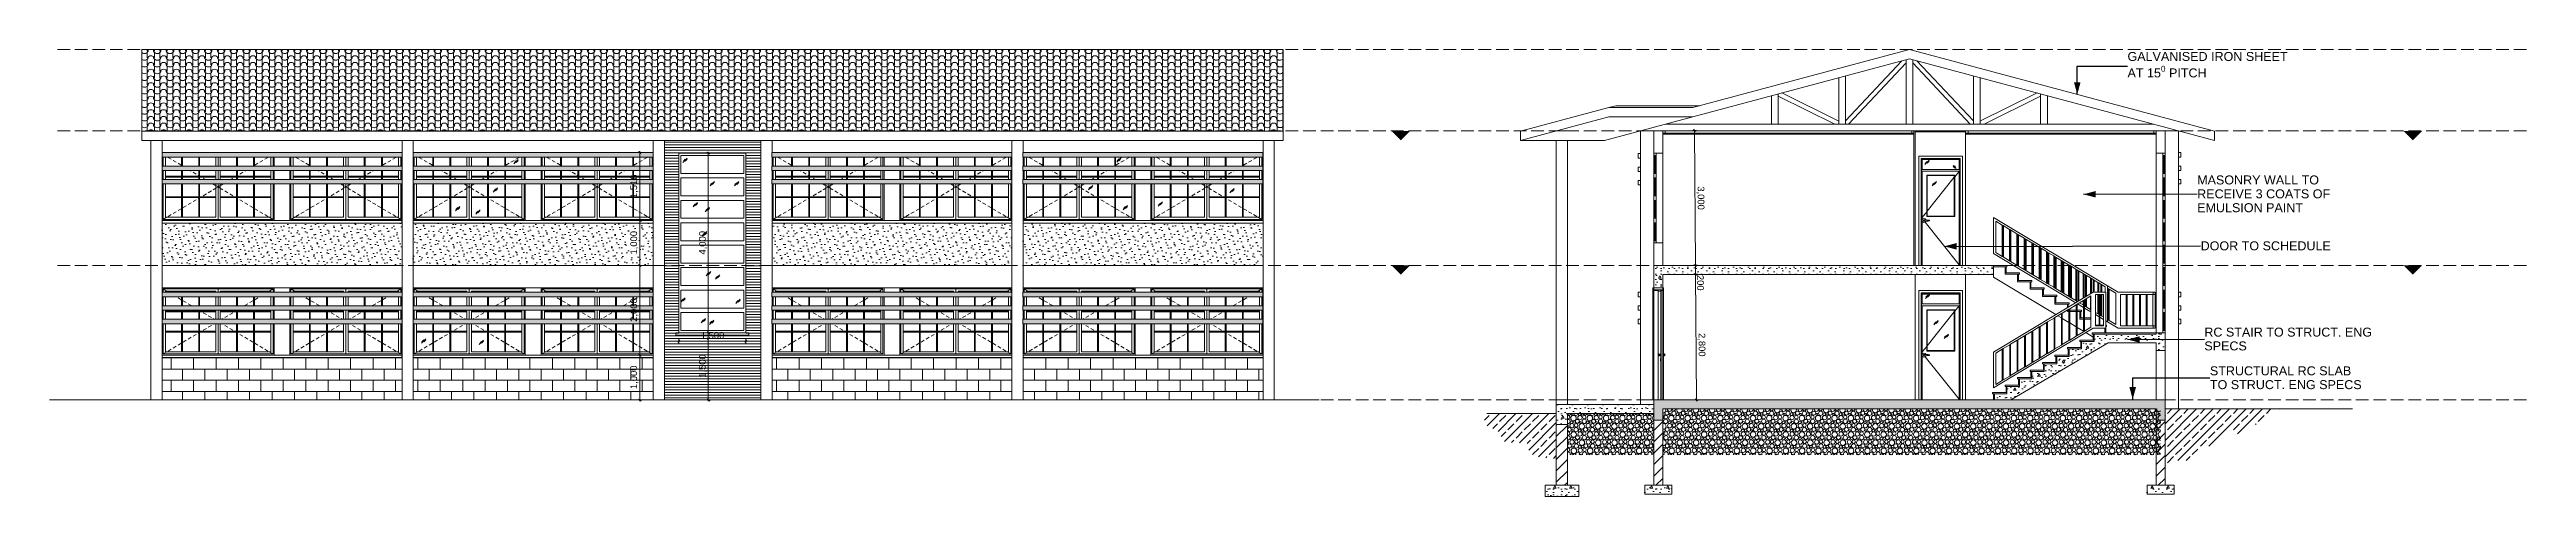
# Model space of a CAD drawing. Header units: millimetres. Extents: x 323482 to 503016, y 8175 to 72038.
# Drawn here: x 447788 to 503016, y 11660 to 21625 of the extents above; entities that cross this region are included whole.
import ezdxf

# ---------------------------------------------------------------- set-up
doc = ezdxf.new("R2010")
doc.units = ezdxf.units.MM
doc.header["$MEASUREMENT"] = 0
doc.linetypes.add('Hidden Line', pattern=[391.222223, 282.222223, -109])
for name, color, linetype, lineweight in [('2D Drafting - General_Pen_No__1', 7, 'Continuous', 13), ('2D Drafting - General_Pen_No__101', 252, 'Continuous', 13), ('2D Drafting - General_Pen_No__120', 7, 'Continuous', 13), ('Annotation - Label_Pen_No__1', 7, 'Continuous', 13), ('Annotation - Label_Pen_No__120', 7, 'Continuous', 13), ('Dimensioning - General_Pen_No__46', 5, 'Continuous', 25), ('Shell - Roof_Pen_No__120', 7, 'Continuous', 13), ('Structural - Bearing_Pen_No__120', 7, 'Continuous', 13), ('Structural - Combined_Pen_No__120', 7, 'Continuous', 13)]:
    doc.layers.add(name, color=color, linetype=linetype, lineweight=lineweight)
for name, color, linetype, lineweight, true_color in [('2D Drafting - General_Pen_No__102', 7, 'Continuous', 13, 0xcccccc), ('Dimensioning - General_Pen_No__45', 7, 'Continuous', 25, 0x40a5ff), ('Dimensioning - General_Pen_No__85', 7, 'Continuous', 20, 0x80c2ff), ('Structural - Bearing_Pen_No__102', 7, 'Continuous', 13, 0xcccccc), ('Structural - Bearing_Pen_No__83', 7, 'Continuous', 13, 0xff9955)]:
    doc.layers.add(name, color=color, linetype=linetype, lineweight=lineweight, true_color=true_color)
doc.layers.add('Dimensioning - General', color=7, linetype='Continuous')
doc.styles.add('GENERATED_STYLE_1', font='arial.ttf')
doc.dimstyles.new('GENERATED_STYLE__1', dxfattribs={"dimtxt": 150, "dimasz": 45.6, "dimexe": 0.18, "dimexo": 0.0625, "dimgap": 0.09, "dimtad": 1, "dimdec": 0, "dimzin": 0, "dimdsep": 46, "dimtxsty": 'GENERATED_STYLE_1', "dimblk": 'ARROWHEAD_2', "dimblk1": 'ARROWHEAD_2', "dimblk2": 'ARROWHEAD_2', "dimcen": 0.09, "dimse1": 1, "dimse2": 1, "dimclrd": 256, "dimclre": 256, "dimclrt": 5, "dimadec": 0, "dimazin": 0, "dimtfac": 1, "dimtdec": 4, "dimtmove": 0, "dimatfit": 3, "dimfxl": 1, "dimtolj": 1, "dimtzin": 0, "dimarcsym": 0})
doc.dimstyles.new('GENERATED_STYLE__12', dxfattribs={"dimtxt": 0.18, "dimasz": 273.6, "dimexe": 0.18, "dimexo": 0.0625, "dimgap": 0.09, "dimtad": 0, "dimtih": 1, "dimtoh": 1, "dimdec": 4, "dimzin": 0, "dimdsep": 46, "dimcen": 0.09, "dimadec": 0, "dimazin": 0, "dimtfac": 1, "dimtdec": 4, "dimtmove": 0, "dimatfit": 3, "dimldrblk": 'ARROWHEAD_5', "dimfxl": 1, "dimtolj": 1, "dimtzin": 0, "dimarcsym": 0})
doc.dimstyles.new('GENERATED_STYLE__2', dxfattribs={"dimtxt": 150, "dimasz": 45.6, "dimexe": 0.18, "dimexo": 0.0625, "dimgap": 0.09, "dimtad": 1, "dimtih": 1, "dimtoh": 1, "dimdec": 0, "dimzin": 0, "dimdsep": 46, "dimtxsty": 'GENERATED_STYLE_1', "dimblk": 'ARROWHEAD_2', "dimblk1": 'ARROWHEAD_2', "dimblk2": 'ARROWHEAD_2', "dimcen": 0.09, "dimse1": 1, "dimse2": 1, "dimclrd": 256, "dimclre": 256, "dimclrt": 5, "dimadec": 0, "dimazin": 0, "dimtfac": 1, "dimtdec": 4, "dimtmove": 0, "dimatfit": 3, "dimfxl": 1, "dimtolj": 1, "dimtzin": 0, "dimarcsym": 0})
pattern_1 = [(0, (0, 0), (0, 250), []), (90, (0, 0), (-500, 0), [250, -250]), (90, (250, 250), (-500, 0), [250, -250])]
pattern_2 = [(45, (0, 350), (-111.36932, 111.36932), [0, -105, 0, -157.5]), (110, (350, 350), (148.00159, 53.86817), [0, -77, 0, -133])]
pattern_3 = [(45, (0, 0), (-183.84776, 183.84776), []), (45, (-91.92, 91.92), (-183.84776, 183.84776), [194.99999, -65])]
pattern_4 = [(0, (0, 0), (0, 623.5383), [60, -300]), (0, (180, 311.8), (0, 623.5383), [60, -300]), (60, (0, 0), (-540, 311.76916), [60, -300]), (60, (360, 0), (-540, 311.76916), [60, -300]), (120, (60, 0), (540, 311.76916), [60, -300]), (120, (420, 0), (540, 311.76916), [60, -300]), (0, (0, 60), (0, 120.000005), [0, -120.000005, 0, -180.000007]), (45, (60, 60), (-84.852817, 84.852817), [0, -90.000004, 0, -150.000006])]
pattern_5 = [(45, (0, 0), (-127.27922, 127.27922), [])]

msp = doc.modelspace()

# ---------------------------------------------------------------- texts
at = {"layer": 'Annotation - Label_Pen_No__1', "color": 7, "linetype": 'Continuous', "lineweight": 13, "char_height": 200, "attachment_point": 4, "style": 'GENERATED_STYLE_1'}
for s, insert, line_spacing_factor in [('\\A1;GALVANISED IRON SHEET\\PAT 15{\\H0.66x;\\S0^  ;} PITCH', (494120.2, 21258.3), 0.92341), ('\\A1;MASONRY WALL TO \\PRECEIVE 3 COATS OF \\PEMULSION PAINT', (495673.8, 18406.9), 0.927958), ('\\A1;RC STAIR TO STRUCT. ENG\\PSPECS', (495833.6, 15169.6), 0.92341), ('\\A1;STRUCTURAL RC SLAB\\PTO STRUCT. ENG SPECS', (495957.9, 14306.3), 0.92341)]:
    msp.add_mtext(s, dxfattribs=dict(at, insert=insert, line_spacing_factor=line_spacing_factor))
at = {"layer": 'Annotation - Label_Pen_No__1', "color": 7, "linetype": 'Continuous', "lineweight": 13, "insert": (495751.2, 17247.1), "char_height": 200, "attachment_point": 4, "style": 'GENERATED_STYLE_1'}
msp.add_mtext('\\A1;DOOR TO SCHEDULE', dxfattribs=at)

# ---------------------------------------------------------------- blocks, each defined once
blk = doc.blocks.new('*X2')
at = {"layer": '2D Drafting - General_Pen_No__101', "color": 252, "linetype": 'Continuous', "lineweight": 13}
for p, q in [((449965, 21625), (449965, 21587)), ((449965, 21559), (449965, 21498)), ((449987, 21615), (449987, 21587)), ((450107, 21615), (450107, 21587)), ((450129, 21625), (450129, 21587)), ((450129, 21559), (450129, 21498)), ((450250, 21625), (450250, 21587)), ((450250, 21559), (450250, 21498)), ((450272, 21615), (450272, 21587)), ((450392, 21615), (450392, 21587)), ((450414, 21625), (450414, 21587)), ((450414, 21559), (450414, 21498)), ((450534, 21625), (450534, 21587)), ((450534, 21559), (450534, 21498)), ((450556, 21615), (450556, 21587)), ((450676, 21615), (450676, 21587)), ((450698, 21625), (450698, 21587)), ((450698, 21559), (450698, 21498)), ((450819, 21625), (450819, 21587)), ((450819, 21559), (450819, 21498)), ((450841, 21615), (450841, 21587)), ((450961, 21615), (450961, 21587)), ((450983, 21625), (450983, 21587)), ((450983, 21559), (450983, 21498)), ((451103, 21625), (451103, 21587)), ((451103, 21559), (451103, 21498)), ((451125, 21615), (451125, 21587)), ((451245, 21615), (451245, 21587)), ((451267, 21625), (451267, 21587)), ((451267, 21559), (451267, 21498)), ((451388, 21625), (451388, 21587)), ((451388, 21559), (451388, 21498)), ((451410, 21615), (451410, 21587)), ((451530, 21615), (451530, 21587)), ((451552, 21625), (451552, 21587)), ((451552, 21559), (451552, 21498)), ((451672, 21625), (451672, 21587)), ((451672, 21559), (451672, 21498)), ((451694, 21615), (451694, 21587)), ((451814, 21615), (451814, 21587)), ((451836, 21625), (451836, 21587)), ((451836, 21559), (451836, 21498)), ((451957, 21625), (451957, 21587)), ((451957, 21559), (451957, 21498)), ((451979, 21615), (451979, 21587)), ((452099, 21615), (452099, 21587)), ((452121, 21625), (452121, 21587)), ((452121, 21559), (452121, 21498)), ((452241, 21625), (452241, 21587)), ((452241, 21559), (452241, 21498)), ((452263, 21615), (452263, 21587)), ((452383, 21615), (452383, 21587)), ((452405, 21625), (452405, 21587)), ((452405, 21559), (452405, 21498)), ((452526, 21625), (452526, 21587)), ((452526, 21559), (452526, 21498)), ((452548, 21615), (452548, 21587)), ((452668, 21615), (452668, 21587)), ((452690, 21625), (452690, 21587)), ((452690, 21559), (452690, 21498)), ((452810, 21625), (452810, 21587)), ((452810, 21559), (452810, 21498)), ((452832, 21615), (452832, 21587)), ((452952, 21615), (452952, 21587)), ((452974, 21625), (452974, 21587)), ((452974, 21559), (452974, 21498)), ((453095, 21625), (453095, 21587)), ((453095, 21559), (453095, 21498)), ((453117, 21615), (453117, 21587)), ((453237, 21615), (453237, 21587)), ((453259, 21625), (453259, 21587)), ((453259, 21559), (453259, 21498)), ((453379, 21625), (453379, 21587)), ((453379, 21559), (453379, 21498)), ((453401, 21615), (453401, 21587)), ((453521, 21615), (453521, 21587)), ((453543, 21625), (453543, 21587)), ((453543, 21559), (453543, 21498)), ((453663, 21625), (453663, 21587)), ((453663, 21559), (453663, 21498)), ((453685, 21615), (453685, 21587)), ((453806, 21615), (453806, 21587)), ((453828, 21625), (453828, 21587)), ((453828, 21559), (453828, 21498)), ((453948, 21625), (453948, 21587)), ((453948, 21559), (453948, 21498)), ((453970, 21615), (453970, 21587)), ((454090, 21615), (454090, 21587)), ((454112, 21625), (454112, 21587)), ((454112, 21559), (454112, 21498)), ((454232, 21625), (454232, 21587)), ((454232, 21559), (454232, 21498)), ((454254, 21615), (454254, 21587)), ((454375, 21615), (454375, 21587)), ((454397, 21625), (454397, 21587)), ((454397, 21559), (454397, 21498)), ((454517, 21625), (454517, 21587)), ((454517, 21559), (454517, 21498)), ((454539, 21615), (454539, 21587)), ((454659, 21615), (454659, 21587)), ((454681, 21625), (454681, 21587)), ((454681, 21559), (454681, 21498)), ((454801, 21625), (454801, 21587)), ((454801, 21559), (454801, 21498)), ((454823, 21615), (454823, 21587)), ((454944, 21615), (454944, 21587)), ((454966, 21625), (454966, 21587)), ((454966, 21559), (454966, 21498)), ((455086, 21625), (455086, 21587)), ((455086, 21559), (455086, 21498)), ((455108, 21615), (455108, 21587)), ((455228, 21615), (455228, 21587)), ((455250, 21625), (455250, 21587)), ((455250, 21559), (455250, 21498)), ((455370, 21625), (455370, 21587)), ((455370, 21559), (455370, 21498)), ((455392, 21615), (455392, 21587)), ((455513, 21615), (455513, 21587)), ((455535, 21625), (455535, 21587)), ((455535, 21559), (455535, 21498)), ((455655, 21625), (455655, 21587)), ((455655, 21559), (455655, 21498)), ((455677, 21615), (455677, 21587)), ((455797, 21615), (455797, 21587)), ((455819, 21625), (455819, 21587)), ((455819, 21559), (455819, 21498)), ((455939, 21625), (455939, 21587)), ((455939, 21559), (455939, 21498)), ((455961, 21615), (455961, 21587)), ((456082, 21615), (456082, 21587)), ((456104, 21625), (456104, 21587)), ((456104, 21559), (456104, 21498)), ((456224, 21625), (456224, 21587)), ((456224, 21559), (456224, 21498)), ((456246, 21615), (456246, 21587)), ((456366, 21615), (456366, 21587)), ((456388, 21625), (456388, 21587)), ((456388, 21559), (456388, 21498)), ((456508, 21625), (456508, 21587)), ((456508, 21559), (456508, 21498)), ((456530, 21615), (456530, 21587)), ((456651, 21615), (456651, 21587)), ((456673, 21625), (456673, 21587)), ((456673, 21559), (456673, 21498)), ((456793, 21625), (456793, 21587)), ((456793, 21559), (456793, 21498)), ((456815, 21615), (456815, 21587)), ((456935, 21615), (456935, 21587)), ((456957, 21625), (456957, 21587)), ((456957, 21559), (456957, 21498)), ((457077, 21625), (457077, 21587)), ((457077, 21559), (457077, 21498)), ((457099, 21615), (457099, 21587)), ((457219, 21615), (457219, 21587)), ((457241, 21625), (457241, 21587)), ((457241, 21559), (457241, 21498)), ((457362, 21625), (457362, 21587)), ((457362, 21559), (457362, 21498)), ((457384, 21615), (457384, 21587)), ((457504, 21615), (457504, 21587)), ((457526, 21625), (457526, 21587)), ((457526, 21559), (457526, 21498)), ((457646, 21625), (457646, 21587)), ((457646, 21559), (457646, 21498)), ((457668, 21615), (457668, 21587)), ((457788, 21615), (457788, 21587)), ((457810, 21625), (457810, 21587)), ((457810, 21559), (457810, 21498)), ((457931, 21625), (457931, 21587)), ((457931, 21559), (457931, 21498)), ((457953, 21615), (457953, 21587)), ((458073, 21615), (458073, 21587)), ((458095, 21625), (458095, 21587)), ((458095, 21559), (458095, 21498)), ((458215, 21625), (458215, 21587)), ((458215, 21559), (458215, 21498)), ((458237, 21615), (458237, 21587)), ((458357, 21615), (458357, 21587)), ((458379, 21625), (458379, 21587)), ((458379, 21559), (458379, 21498)), ((458500, 21625), (458500, 21587)), ((458500, 21559), (458500, 21498)), ((458522, 21615), (458522, 21587)), ((458642, 21615), (458642, 21587)), ((458664, 21625), (458664, 21587)), ((458664, 21559), (458664, 21498)), ((458784, 21625), (458784, 21587)), ((458784, 21559), (458784, 21498)), ((458806, 21615), (458806, 21587)), ((458926, 21615), (458926, 21587)), ((458948, 21625), (458948, 21587)), ((458948, 21559), (458948, 21498)), ((459069, 21625), (459069, 21587)), ((459069, 21559), (459069, 21498)), ((459091, 21615), (459091, 21587)), ((459211, 21615), (459211, 21587)), ((459233, 21625), (459233, 21587)), ((459233, 21559), (459233, 21498)), ((459353, 21625), (459353, 21587)), ((459353, 21559), (459353, 21498)), ((459375, 21615), (459375, 21587)), ((459495, 21615), (459495, 21587)), ((459517, 21625), (459517, 21587)), ((459517, 21559), (459517, 21498)), ((459638, 21625), (459638, 21587)), ((459638, 21559), (459638, 21498)), ((459660, 21615), (459660, 21587)), ((459780, 21615), (459780, 21587)), ((459802, 21625), (459802, 21587)), ((459802, 21559), (459802, 21498)), ((459922, 21625), (459922, 21587)), ((459922, 21559), (459922, 21498)), ((459944, 21615), (459944, 21587)), ((460064, 21615), (460064, 21587)), ((460086, 21625), (460086, 21587)), ((460086, 21559), (460086, 21498)), ((460207, 21625), (460207, 21587)), ((460207, 21559), (460207, 21498)), ((460229, 21615), (460229, 21587)), ((460349, 21615), (460349, 21587)), ((460371, 21625), (460371, 21587)), ((460371, 21559), (460371, 21498)), ((460491, 21625), (460491, 21587)), ((460491, 21559), (460491, 21498)), ((460513, 21615), (460513, 21587)), ((460633, 21615), (460633, 21587)), ((460655, 21625), (460655, 21587)), ((460655, 21559), (460655, 21498)), ((460775, 21625), (460775, 21587)), ((460775, 21559), (460775, 21498)), ((460797, 21615), (460797, 21587)), ((460918, 21615), (460918, 21587)), ((460940, 21625), (460940, 21587)), ((460940, 21559), (460940, 21498)), ((461060, 21625), (461060, 21587)), ((461060, 21559), (461060, 21498)), ((461082, 21615), (461082, 21587)), ((461202, 21615), (461202, 21587)), ((461224, 21625), (461224, 21587)), ((461224, 21559), (461224, 21498)), ((461344, 21625), (461344, 21587)), ((461344, 21559), (461344, 21498)), ((461366, 21615), (461366, 21587)), ((461487, 21615), (461487, 21587)), ((461509, 21625), (461509, 21587)), ((461509, 21559), (461509, 21498)), ((461629, 21625), (461629, 21587)), ((461629, 21559), (461629, 21498)), ((461651, 21615), (461651, 21587)), ((461771, 21615), (461771, 21587)), ((461793, 21625), (461793, 21587)), ((461793, 21559), (461793, 21498)), ((461913, 21625), (461913, 21587)), ((461913, 21559), (461913, 21498)), ((461935, 21615), (461935, 21587)), ((462056, 21615), (462056, 21587)), ((462078, 21625), (462078, 21587)), ((462078, 21559), (462078, 21498)), ((462198, 21625), (462198, 21587)), ((462198, 21559), (462198, 21498)), ((462220, 21615), (462220, 21587)), ((462340, 21615), (462340, 21587)), ((462362, 21625), (462362, 21587)), ((462362, 21559), (462362, 21498)), ((462482, 21625), (462482, 21587)), ((462482, 21559), (462482, 21498)), ((462504, 21615), (462504, 21587)), ((462625, 21615), (462625, 21587)), ((462647, 21625), (462647, 21587)), ((462647, 21559), (462647, 21498)), ((462767, 21625), (462767, 21587)), ((462767, 21559), (462767, 21498)), ((462789, 21615), (462789, 21587)), ((462909, 21615), (462909, 21587)), ((462931, 21625), (462931, 21587)), ((462931, 21559), (462931, 21498)), ((463051, 21625), (463051, 21587)), ((463051, 21559), (463051, 21498)), ((463073, 21615), (463073, 21587)), ((463194, 21615), (463194, 21587)), ((463216, 21625), (463216, 21587)), ((463216, 21559), (463216, 21498)), ((463336, 21625), (463336, 21587)), ((463336, 21559), (463336, 21498)), ((463358, 21615), (463358, 21587)), ((463478, 21615), (463478, 21587)), ((463500, 21625), (463500, 21587)), ((463500, 21559), (463500, 21498)), ((463620, 21625), (463620, 21587)), ((463620, 21559), (463620, 21498)), ((463642, 21615), (463642, 21587)), ((463763, 21615), (463763, 21587)), ((463785, 21625), (463785, 21587)), ((463785, 21559), (463785, 21498)), ((463905, 21625), (463905, 21587)), ((463905, 21559), (463905, 21498)), ((463927, 21615), (463927, 21587)), ((464047, 21615), (464047, 21587)), ((464069, 21625), (464069, 21587)), ((464069, 21559), (464069, 21498)), ((464189, 21625), (464189, 21587)), ((464189, 21559), (464189, 21498)), ((464211, 21615), (464211, 21587)), ((464331, 21615), (464331, 21587)), ((464353, 21625), (464353, 21587)), ((464353, 21559), (464353, 21498)), ((464474, 21625), (464474, 21587)), ((464474, 21559), (464474, 21498)), ((464496, 21615), (464496, 21587)), ((464616, 21615), (464616, 21587)), ((464638, 21625), (464638, 21587)), ((464638, 21559), (464638, 21498)), ((464758, 21625), (464758, 21587)), ((464758, 21559), (464758, 21498)), ((464780, 21615), (464780, 21587)), ((464900, 21615), (464900, 21587)), ((464922, 21625), (464922, 21587)), ((464922, 21559), (464922, 21498)), ((465043, 21625), (465043, 21587)), ((465043, 21559), (465043, 21498)), ((465065, 21615), (465065, 21587)), ((465185, 21615), (465185, 21587)), ((465207, 21625), (465207, 21587)), ((465207, 21559), (465207, 21498)), ((465327, 21625), (465327, 21587)), ((465327, 21559), (465327, 21498)), ((465349, 21615), (465349, 21587)), ((465469, 21615), (465469, 21587)), ((465491, 21625), (465491, 21587)), ((465491, 21559), (465491, 21498)), ((465612, 21625), (465612, 21587)), ((465612, 21559), (465612, 21498)), ((465634, 21615), (465634, 21587)), ((465754, 21615), (465754, 21587)), ((465776, 21625), (465776, 21587)), ((465776, 21559), (465776, 21498)), ((465896, 21625), (465896, 21587)), ((465896, 21559), (465896, 21498)), ((465918, 21615), (465918, 21587)), ((466038, 21615), (466038, 21587)), ((466060, 21625), (466060, 21587)), ((466060, 21559), (466060, 21498)), ((466181, 21625), (466181, 21587)), ((466181, 21559), (466181, 21498)), ((466203, 21615), (466203, 21587)), ((466323, 21615), (466323, 21587)), ((466345, 21625), (466345, 21587)), ((466345, 21559), (466345, 21498)), ((466465, 21625), (466465, 21587)), ((466465, 21559), (466465, 21498)), ((466487, 21615), (466487, 21587)), ((466607, 21615), (466607, 21587)), ((466629, 21625), (466629, 21587)), ((466629, 21559), (466629, 21498)), ((466750, 21625), (466750, 21587)), ((466750, 21559), (466750, 21498)), ((466772, 21615), (466772, 21587)), ((466892, 21615), (466892, 21587)), ((466914, 21625), (466914, 21587)), ((466914, 21559), (466914, 21498)), ((467034, 21625), (467034, 21587)), ((467034, 21559), (467034, 21498)), ((467056, 21615), (467056, 21587)), ((467176, 21615), (467176, 21587)), ((467198, 21625), (467198, 21587)), ((467198, 21559), (467198, 21498)), ((467319, 21625), (467319, 21587)), ((467319, 21559), (467319, 21498)), ((467341, 21615), (467341, 21587)), ((467461, 21615), (467461, 21587)), ((467483, 21625), (467483, 21587)), ((467483, 21559), (467483, 21498)), ((467603, 21625), (467603, 21587)), ((467603, 21559), (467603, 21498)), ((467625, 21615), (467625, 21587)), ((467745, 21615), (467745, 21587)), ((467767, 21625), (467767, 21587)), ((467767, 21559), (467767, 21498)), ((467887, 21625), (467887, 21587)), ((467887, 21559), (467887, 21498)), ((467909, 21615), (467909, 21587)), ((468030, 21615), (468030, 21587)), ((468052, 21625), (468052, 21587)), ((468052, 21559), (468052, 21498)), ((468172, 21625), (468172, 21587)), ((468172, 21559), (468172, 21498)), ((468194, 21615), (468194, 21587)), ((468314, 21615), (468314, 21587)), ((468336, 21625), (468336, 21587)), ((468336, 21559), (468336, 21498)), ((468456, 21625), (468456, 21587)), ((468456, 21559), (468456, 21498)), ((468478, 21615), (468478, 21587)), ((468599, 21615), (468599, 21587)), ((468621, 21625), (468621, 21587)), ((468621, 21559), (468621, 21498)), ((468741, 21625), (468741, 21587)), ((468741, 21559), (468741, 21498)), ((468763, 21615), (468763, 21587)), ((468883, 21615), (468883, 21587)), ((468905, 21625), (468905, 21587)), ((468905, 21559), (468905, 21498)), ((469025, 21625), (469025, 21587)), ((469025, 21559), (469025, 21498)), ((469047, 21615), (469047, 21587)), ((469168, 21615), (469168, 21587)), ((469190, 21625), (469190, 21587)), ((469190, 21559), (469190, 21498)), ((469310, 21625), (469310, 21587)), ((469310, 21559), (469310, 21498)), ((469332, 21615), (469332, 21587)), ((469452, 21615), (469452, 21587)), ((469474, 21625), (469474, 21587)), ((469474, 21559), (469474, 21498)), ((469594, 21625), (469594, 21587)), ((469594, 21559), (469594, 21498)), ((469616, 21615), (469616, 21587)), ((469737, 21615), (469737, 21587)), ((469759, 21625), (469759, 21587)), ((469759, 21559), (469759, 21498)), ((469879, 21625), (469879, 21587)), ((469879, 21559), (469879, 21498)), ((469901, 21615), (469901, 21587)), ((470021, 21615), (470021, 21587)), ((470043, 21625), (470043, 21587)), ((470043, 21559), (470043, 21498)), ((470163, 21625), (470163, 21587)), ((470163, 21559), (470163, 21498)), ((470185, 21615), (470185, 21587)), ((470306, 21615), (470306, 21587)), ((470328, 21625), (470328, 21587)), ((470328, 21559), (470328, 21498)), ((470448, 21625), (470448, 21587)), ((470448, 21559), (470448, 21498)), ((470470, 21615), (470470, 21587)), ((470590, 21615), (470590, 21587)), ((470612, 21625), (470612, 21587)), ((470612, 21559), (470612, 21498)), ((470732, 21625), (470732, 21587)), ((470732, 21559), (470732, 21498)), ((470754, 21615), (470754, 21587)), ((470875, 21615), (470875, 21587)), ((470897, 21625), (470897, 21587)), ((470897, 21559), (470897, 21498)), ((471017, 21625), (471017, 21587)), ((471017, 21559), (471017, 21498)), ((471039, 21615), (471039, 21587)), ((471159, 21615), (471159, 21587)), ((471181, 21625), (471181, 21587)), ((471181, 21559), (471181, 21498)), ((471301, 21625), (471301, 21587)), ((471301, 21559), (471301, 21498)), ((471323, 21615), (471323, 21587)), ((471443, 21615), (471443, 21587)), ((471465, 21625), (471465, 21587)), ((471465, 21559), (471465, 21498)), ((471586, 21625), (471586, 21587)), ((471586, 21559), (471586, 21498)), ((471608, 21615), (471608, 21587)), ((471728, 21615), (471728, 21587)), ((471750, 21625), (471750, 21587)), ((471750, 21559), (471750, 21498)), ((471870, 21625), (471870, 21587)), ((471870, 21559), (471870, 21498)), ((471892, 21615), (471892, 21587)), ((472012, 21615), (472012, 21587)), ((472034, 21625), (472034, 21587)), ((472034, 21559), (472034, 21498)), ((472155, 21625), (472155, 21587)), ((472155, 21559), (472155, 21498)), ((472177, 21615), (472177, 21587)), ((472297, 21615), (472297, 21587)), ((472319, 21625), (472319, 21587)), ((472319, 21559), (472319, 21498)), ((472439, 21625), (472439, 21587)), ((472439, 21559), (472439, 21498)), ((472461, 21615), (472461, 21587)), ((472581, 21615), (472581, 21587)), ((472603, 21625), (472603, 21587)), ((472603, 21559), (472603, 21498)), ((472724, 21625), (472724, 21587)), ((472724, 21559), (472724, 21498)), ((472746, 21615), (472746, 21587)), ((472866, 21615), (472866, 21587)), ((472888, 21625), (472888, 21587)), ((472888, 21559), (472888, 21498)), ((473008, 21625), (473008, 21587)), ((473008, 21559), (473008, 21498)), ((473030, 21615), (473030, 21587)), ((473150, 21615), (473150, 21587)), ((473172, 21625), (473172, 21587)), ((473172, 21559), (473172, 21498)), ((473293, 21625), (473293, 21587)), ((473293, 21559), (473293, 21498)), ((473315, 21615), (473315, 21587)), ((473435, 21615), (473435, 21587)), ((473457, 21625), (473457, 21587)), ((473457, 21559), (473457, 21498)), ((473577, 21625), (473577, 21587)), ((473577, 21559), (473577, 21498)), ((473599, 21615), (473599, 21587)), ((473719, 21615), (473719, 21587)), ((473741, 21625), (473741, 21587)), ((473741, 21559), (473741, 21498)), ((473862, 21625), (473862, 21587)), ((473862, 21559), (473862, 21498)), ((473884, 21615), (473884, 21587)), ((474004, 21615), (474004, 21587)), ((474026, 21625), (474026, 21587)), ((474026, 21559), (474026, 21498)), ((474146, 21625), (474146, 21587)), ((474146, 21559), (474146, 21498)), ((474168, 21615), (474168, 21587)), ((474288, 21615), (474288, 21587)), ((474310, 21625), (474310, 21587)), ((474310, 21559), (474310, 21498)), ((474431, 21625), (474431, 21587)), ((474431, 21559), (474431, 21498)), ((474453, 21615), (474453, 21587)), ((474573, 21615), (474573, 21587)), ((474595, 21625), (474595, 21587)), ((474595, 21559), (474595, 21498)), ((474715, 21625), (474715, 21587)), ((474715, 21559), (474715, 21498)), ((474737, 21615), (474737, 21587)), ((474857, 21615), (474857, 21587)), ((474879, 21625), (474879, 21587)), ((474879, 21559), (474879, 21498)), ((474999, 21625), (474999, 21587)), ((474999, 21559), (474999, 21498)), ((475021, 21615), (475021, 21587)), ((475142, 21615), (475142, 21587)), ((475164, 21625), (475164, 21587)), ((475164, 21559), (475164, 21498)), ((475284, 21625), (475284, 21587)), ((475284, 21559), (475284, 21498)), ((449965, 21498), (449965, 21437)), ((449965, 21409), (449965, 21348)), ((449965, 21348), (449965, 21287)), ((449965, 21258), (449965, 21197)), ((449965, 21197), (449965, 21136)), ((449965, 21108), (449965, 21047)), ((449965, 21047), (449965, 20986)), ((449987, 21465), (449987, 21437)), ((449987, 21315), (449987, 21287)), ((449987, 21164), (449987, 21136)), ((449987, 21014), (449987, 20986)), ((450107, 21465), (450107, 21437)), ((450107, 21315), (450107, 21287)), ((450107, 21164), (450107, 21136)), ((450107, 21014), (450107, 20986)), ((450129, 21498), (450129, 21437)), ((450129, 21409), (450129, 21348)), ((450129, 21348), (450129, 21287)), ((450129, 21258), (450129, 21197)), ((450129, 21197), (450129, 21136)), ((450129, 21108), (450129, 21047)), ((450129, 21047), (450129, 20986)), ((450250, 21498), (450250, 21437)), ((450250, 21409), (450250, 21348)), ((450250, 21348), (450250, 21287)), ((450250, 21258), (450250, 21197)), ((450250, 21197), (450250, 21136)), ((450250, 21108), (450250, 21047)), ((450250, 21047), (450250, 20986)), ((450272, 21465), (450272, 21437)), ((450272, 21315), (450272, 21287)), ((450272, 21164), (450272, 21136)), ((450272, 21014), (450272, 20986)), ((450392, 21465), (450392, 21437)), ((450392, 21315), (450392, 21287)), ((450392, 21164), (450392, 21136)), ((450392, 21014), (450392, 20986)), ((450414, 21498), (450414, 21437)), ((450414, 21409), (450414, 21348)), ((450414, 21348), (450414, 21287)), ((450414, 21258), (450414, 21197)), ((450414, 21197), (450414, 21136)), ((450414, 21108), (450414, 21047)), ((450414, 21047), (450414, 20986)), ((450534, 21498), (450534, 21437)), ((450534, 21409), (450534, 21348)), ((450534, 21348), (450534, 21287)), ((450534, 21258), (450534, 21197)), ((450534, 21197), (450534, 21136)), ((450534, 21108), (450534, 21047)), ((450534, 21047), (450534, 20986)), ((450556, 21465), (450556, 21437)), ((450556, 21315), (450556, 21287)), ((450556, 21164), (450556, 21136)), ((450556, 21014), (450556, 20986)), ((450676, 21465), (450676, 21437)), ((450676, 21315), (450676, 21287)), ((450676, 21164), (450676, 21136)), ((450676, 21014), (450676, 20986)), ((450698, 21498), (450698, 21437)), ((450698, 21409), (450698, 21348)), ((450698, 21348), (450698, 21287)), ((450698, 21258), (450698, 21197)), ((450698, 21197), (450698, 21136)), ((450698, 21108), (450698, 21047)), ((450698, 21047), (450698, 20986)), ((450819, 21498), (450819, 21437)), ((450819, 21409), (450819, 21348)), ((450819, 21348), (450819, 21287)), ((450819, 21258), (450819, 21197)), ((450819, 21197), (450819, 21136)), ((450819, 21108), (450819, 21047)), ((450819, 21047), (450819, 20986)), ((450841, 21465), (450841, 21437)), ((450841, 21315), (450841, 21287)), ((450841, 21164), (450841, 21136)), ((450841, 21014), (450841, 20986)), ((450961, 21465), (450961, 21437)), ((450961, 21315), (450961, 21287)), ((450961, 21164), (450961, 21136)), ((450961, 21014), (450961, 20986)), ((450983, 21498), (450983, 21437)), ((450983, 21409), (450983, 21348)), ((450983, 21348), (450983, 21287)), ((450983, 21258), (450983, 21197)), ((450983, 21197), (450983, 21136)), ((450983, 21108), (450983, 21047)), ((450983, 21047), (450983, 20986)), ((451103, 21498), (451103, 21437)), ((451103, 21409), (451103, 21348)), ((451103, 21348), (451103, 21287)), ((451103, 21258), (451103, 21197)), ((451103, 21197), (451103, 21136)), ((451103, 21108), (451103, 21047)), ((451103, 21047), (451103, 20986)), ((451125, 21465), (451125, 21437)), ((451125, 21315), (451125, 21287)), ((451125, 21164), (451125, 21136)), ((451125, 21014), (451125, 20986)), ((451245, 21465), (451245, 21437)), ((451245, 21315), (451245, 21287)), ((451245, 21164), (451245, 21136)), ((451245, 21014), (451245, 20986)), ((451267, 21498), (451267, 21437)), ((451267, 21409), (451267, 21348)), ((451267, 21348), (451267, 21287)), ((451267, 21258), (451267, 21197)), ((451267, 21197), (451267, 21136)), ((451267, 21108), (451267, 21047)), ((451267, 21047), (451267, 20986)), ((451388, 21498), (451388, 21437)), ((451388, 21409), (451388, 21348)), ((451388, 21348), (451388, 21287)), ((451388, 21258), (451388, 21197)), ((451388, 21197), (451388, 21136)), ((451388, 21108), (451388, 21047)), ((451388, 21047), (451388, 20986)), ((451410, 21465), (451410, 21437)), ((451410, 21315), (451410, 21287)), ((451410, 21164), (451410, 21136)), ((451410, 21014), (451410, 20986)), ((451530, 21465), (451530, 21437)), ((451530, 21315), (451530, 21287)), ((451530, 21164), (451530, 21136)), ((451530, 21014), (451530, 20986)), ((451552, 21498), (451552, 21437)), ((451552, 21409), (451552, 21348)), ((451552, 21348), (451552, 21287)), ((451552, 21258), (451552, 21197)), ((451552, 21197), (451552, 21136)), ((451552, 21108), (451552, 21047)), ((451552, 21047), (451552, 20986)), ((451672, 21498), (451672, 21437)), ((451672, 21409), (451672, 21348)), ((451672, 21348), (451672, 21287)), ((451672, 21258), (451672, 21197)), ((451672, 21197), (451672, 21136)), ((451672, 21108), (451672, 21047)), ((451672, 21047), (451672, 20986)), ((451694, 21465), (451694, 21437)), ((451694, 21315), (451694, 21287)), ((451694, 21164), (451694, 21136)), ((451694, 21014), (451694, 20986)), ((451814, 21465), (451814, 21437)), ((451814, 21315), (451814, 21287)), ((451814, 21164), (451814, 21136)), ((451814, 21014), (451814, 20986)), ((451836, 21498), (451836, 21437)), ((451836, 21409), (451836, 21348)), ((451836, 21348), (451836, 21287)), ((451836, 21258), (451836, 21197)), ((451836, 21197), (451836, 21136)), ((451836, 21108), (451836, 21047)), ((451836, 21047), (451836, 20986)), ((451957, 21498), (451957, 21437)), ((451957, 21409), (451957, 21348)), ((451957, 21348), (451957, 21287)), ((451957, 21258), (451957, 21197)), ((451957, 21197), (451957, 21136)), ((451957, 21108), (451957, 21047)), ((451957, 21047), (451957, 20986)), ((451979, 21465), (451979, 21437)), ((451979, 21315), (451979, 21287)), ((451979, 21164), (451979, 21136)), ((451979, 21014), (451979, 20986)), ((452099, 21465), (452099, 21437)), ((452099, 21315), (452099, 21287)), ((452099, 21164), (452099, 21136)), ((452099, 21014), (452099, 20986)), ((452121, 21498), (452121, 21437)), ((452121, 21409), (452121, 21348)), ((452121, 21348), (452121, 21287)), ((452121, 21258), (452121, 21197)), ((452121, 21197), (452121, 21136)), ((452121, 21108), (452121, 21047)), ((452121, 21047), (452121, 20986)), ((452241, 21498), (452241, 21437)), ((452241, 21409), (452241, 21348)), ((452241, 21348), (452241, 21287)), ((452241, 21258), (452241, 21197)), ((452241, 21197), (452241, 21136)), ((452241, 21108), (452241, 21047)), ((452241, 21047), (452241, 20986)), ((452263, 21465), (452263, 21437)), ((452263, 21315), (452263, 21287)), ((452263, 21164), (452263, 21136)), ((452263, 21014), (452263, 20986)), ((452383, 21465), (452383, 21437)), ((452383, 21315), (452383, 21287)), ((452383, 21164), (452383, 21136)), ((452383, 21014), (452383, 20986)), ((452405, 21498), (452405, 21437)), ((452405, 21409), (452405, 21348)), ((452405, 21348), (452405, 21287)), ((452405, 21258), (452405, 21197)), ((452405, 21197), (452405, 21136)), ((452405, 21108), (452405, 21047)), ((452405, 21047), (452405, 20986)), ((452526, 21498), (452526, 21437)), ((452526, 21409), (452526, 21348)), ((452526, 21348), (452526, 21287)), ((452526, 21258), (452526, 21197)), ((452526, 21197), (452526, 21136)), ((452526, 21108), (452526, 21047)), ((452526, 21047), (452526, 20986)), ((452548, 21465), (452548, 21437)), ((452548, 21315), (452548, 21287)), ((452548, 21164), (452548, 21136)), ((452548, 21014), (452548, 20986)), ((452668, 21465), (452668, 21437)), ((452668, 21315), (452668, 21287)), ((452668, 21164), (452668, 21136)), ((452668, 21014), (452668, 20986)), ((452690, 21498), (452690, 21437)), ((452690, 21409), (452690, 21348)), ((452690, 21348), (452690, 21287)), ((452690, 21258), (452690, 21197)), ((452690, 21197), (452690, 21136)), ((452690, 21108), (452690, 21047)), ((452690, 21047), (452690, 20986)), ((452810, 21498), (452810, 21437)), ((452810, 21409), (452810, 21348)), ((452810, 21348), (452810, 21287)), ((452810, 21258), (452810, 21197)), ((452810, 21197), (452810, 21136)), ((452810, 21108), (452810, 21047)), ((452810, 21047), (452810, 20986)), ((452832, 21465), (452832, 21437)), ((452832, 21315), (452832, 21287)), ((452832, 21164), (452832, 21136)), ((452832, 21014), (452832, 20986)), ((452952, 21465), (452952, 21437)), ((452952, 21315), (452952, 21287)), ((452952, 21164), (452952, 21136)), ((452952, 21014), (452952, 20986)), ((452974, 21498), (452974, 21437)), ((452974, 21409), (452974, 21348)), ((452974, 21348), (452974, 21287)), ((452974, 21258), (452974, 21197)), ((452974, 21197), (452974, 21136)), ((452974, 21108), (452974, 21047)), ((452974, 21047), (452974, 20986)), ((453095, 21498), (453095, 21437)), ((453095, 21409), (453095, 21348)), ((453095, 21348), (453095, 21287)), ((453095, 21258), (453095, 21197)), ((453095, 21197), (453095, 21136)), ((453095, 21108), (453095, 21047)), ((453095, 21047), (453095, 20986)), ((453117, 21465), (453117, 21437)), ((453117, 21315), (453117, 21287)), ((453117, 21164), (453117, 21136)), ((453117, 21014), (453117, 20986)), ((453237, 21465), (453237, 21437)), ((453237, 21315), (453237, 21287)), ((453237, 21164), (453237, 21136)), ((453237, 21014), (453237, 20986)), ((453259, 21498), (453259, 21437)), ((453259, 21409), (453259, 21348)), ((453259, 21348), (453259, 21287)), ((453259, 21258), (453259, 21197)), ((453259, 21197), (453259, 21136)), ((453259, 21108), (453259, 21047)), ((453259, 21047), (453259, 20986)), ((453379, 21498), (453379, 21437)), ((453379, 21409), (453379, 21348)), ((453379, 21348), (453379, 21287)), ((453379, 21258), (453379, 21197)), ((453379, 21197), (453379, 21136)), ((453379, 21108), (453379, 21047)), ((453379, 21047), (453379, 20986)), ((453401, 21465), (453401, 21437)), ((453401, 21315), (453401, 21287)), ((453401, 21164), (453401, 21136)), ((453401, 21014), (453401, 20986)), ((453521, 21465), (453521, 21437)), ((453521, 21315), (453521, 21287)), ((453521, 21164), (453521, 21136)), ((453521, 21014), (453521, 20986)), ((453543, 21498), (453543, 21437)), ((453543, 21409), (453543, 21348)), ((453543, 21348), (453543, 21287)), ((453543, 21258), (453543, 21197)), ((453543, 21197), (453543, 21136)), ((453543, 21108), (453543, 21047)), ((453543, 21047), (453543, 20986)), ((453663, 21498), (453663, 21437)), ((453663, 21409), (453663, 21348)), ((453663, 21348), (453663, 21287)), ((453663, 21258), (453663, 21197)), ((453663, 21197), (453663, 21136)), ((453663, 21108), (453663, 21047)), ((453663, 21047), (453663, 20986)), ((453685, 21465), (453685, 21437)), ((453685, 21315), (453685, 21287)), ((453685, 21164), (453685, 21136)), ((453685, 21014), (453685, 20986)), ((453806, 21465), (453806, 21437)), ((453806, 21315), (453806, 21287)), ((453806, 21164), (453806, 21136)), ((453806, 21014), (453806, 20986)), ((453828, 21498), (453828, 21437)), ((453828, 21409), (453828, 21348)), ((453828, 21348), (453828, 21287)), ((453828, 21258), (453828, 21197)), ((453828, 21197), (453828, 21136)), ((453828, 21108), (453828, 21047)), ((453828, 21047), (453828, 20986)), ((453948, 21498), (453948, 21437)), ((453948, 21409), (453948, 21348)), ((453948, 21348), (453948, 21287)), ((453948, 21258), (453948, 21197)), ((453948, 21197), (453948, 21136)), ((453948, 21108), (453948, 21047)), ((453948, 21047), (453948, 20986)), ((453970, 21465), (453970, 21437)), ((453970, 21315), (453970, 21287)), ((453970, 21164), (453970, 21136)), ((453970, 21014), (453970, 20986)), ((454090, 21465), (454090, 21437)), ((454090, 21315), (454090, 21287)), ((454090, 21164), (454090, 21136)), ((454090, 21014), (454090, 20986)), ((454112, 21498), (454112, 21437)), ((454112, 21409), (454112, 21348)), ((454112, 21348), (454112, 21287)), ((454112, 21258), (454112, 21197)), ((454112, 21197), (454112, 21136)), ((454112, 21108), (454112, 21047)), ((454112, 21047), (454112, 20986)), ((454232, 21498), (454232, 21437)), ((454232, 21409), (454232, 21348)), ((454232, 21348), (454232, 21287)), ((454232, 21258), (454232, 21197)), ((454232, 21197), (454232, 21136)), ((454232, 21108), (454232, 21047)), ((454232, 21047), (454232, 20986)), ((454254, 21465), (454254, 21437)), ((454254, 21315), (454254, 21287)), ((454254, 21164), (454254, 21136)), ((454254, 21014), (454254, 20986)), ((454375, 21465), (454375, 21437)), ((454375, 21315), (454375, 21287)), ((454375, 21164), (454375, 21136)), ((454375, 21014), (454375, 20986)), ((454397, 21498), (454397, 21437)), ((454397, 21409), (454397, 21348)), ((454397, 21348), (454397, 21287)), ((454397, 21258), (454397, 21197)), ((454397, 21197), (454397, 21136)), ((454397, 21108), (454397, 21047)), ((454397, 21047), (454397, 20986)), ((454517, 21498), (454517, 21437)), ((454517, 21409), (454517, 21348)), ((454517, 21348), (454517, 21287)), ((454517, 21258), (454517, 21197)), ((454517, 21197), (454517, 21136)), ((454517, 21108), (454517, 21047)), ((454517, 21047), (454517, 20986)), ((454539, 21465), (454539, 21437)), ((454539, 21315), (454539, 21287)), ((454539, 21164), (454539, 21136)), ((454539, 21014), (454539, 20986)), ((454659, 21465), (454659, 21437)), ((454659, 21315), (454659, 21287)), ((454659, 21164), (454659, 21136)), ((454659, 21014), (454659, 20986)), ((454681, 21498), (454681, 21437)), ((454681, 21409), (454681, 21348)), ((454681, 21348), (454681, 21287)), ((454681, 21258), (454681, 21197)), ((454681, 21197), (454681, 21136)), ((454681, 21108), (454681, 21047)), ((454681, 21047), (454681, 20986)), ((454801, 21498), (454801, 21437)), ((454801, 21409), (454801, 21348)), ((454801, 21348), (454801, 21287)), ((454801, 21258), (454801, 21197)), ((454801, 21197), (454801, 21136)), ((454801, 21108), (454801, 21047)), ((454801, 21047), (454801, 20986)), ((454823, 21465), (454823, 21437)), ((454823, 21315), (454823, 21287)), ((454823, 21164), (454823, 21136)), ((454823, 21014), (454823, 20986)), ((454944, 21465), (454944, 21437)), ((454944, 21315), (454944, 21287)), ((454944, 21164), (454944, 21136)), ((454944, 21014), (454944, 20986)), ((454966, 21498), (454966, 21437)), ((454966, 21409), (454966, 21348)), ((454966, 21348), (454966, 21287)), ((454966, 21258), (454966, 21197)), ((454966, 21197), (454966, 21136)), ((454966, 21108), (454966, 21047)), ((454966, 21047), (454966, 20986)), ((455086, 21498), (455086, 21437)), ((455086, 21409), (455086, 21348)), ((455086, 21348), (455086, 21287)), ((455086, 21258), (455086, 21197)), ((455086, 21197), (455086, 21136)), ((455086, 21108), (455086, 21047)), ((455086, 21047), (455086, 20986)), ((455108, 21465), (455108, 21437)), ((455108, 21315), (455108, 21287)), ((455108, 21164), (455108, 21136)), ((455108, 21014), (455108, 20986)), ((455228, 21465), (455228, 21437)), ((455228, 21315), (455228, 21287)), ((455228, 21164), (455228, 21136)), ((455228, 21014), (455228, 20986)), ((455250, 21498), (455250, 21437)), ((455250, 21409), (455250, 21348)), ((455250, 21348), (455250, 21287)), ((455250, 21258), (455250, 21197)), ((455250, 21197), (455250, 21136)), ((455250, 21108), (455250, 21047)), ((455250, 21047), (455250, 20986)), ((455370, 21498), (455370, 21437)), ((455370, 21409), (455370, 21348)), ((455370, 21348), (455370, 21287)), ((455370, 21258), (455370, 21197)), ((455370, 21197), (455370, 21136)), ((455370, 21108), (455370, 21047)), ((455370, 21047), (455370, 20986)), ((455392, 21465), (455392, 21437)), ((455392, 21315), (455392, 21287)), ((455392, 21164), (455392, 21136)), ((455392, 21014), (455392, 20986)), ((455513, 21465), (455513, 21437)), ((455513, 21315), (455513, 21287)), ((455513, 21164), (455513, 21136)), ((455513, 21014), (455513, 20986)), ((455535, 21498), (455535, 21437)), ((455535, 21409), (455535, 21348)), ((455535, 21348), (455535, 21287)), ((455535, 21258), (455535, 21197)), ((455535, 21197), (455535, 21136)), ((455535, 21108), (455535, 21047)), ((455535, 21047), (455535, 20986)), ((455655, 21498), (455655, 21437)), ((455655, 21409), (455655, 21348)), ((455655, 21348), (455655, 21287)), ((455655, 21258), (455655, 21197)), ((455655, 21197), (455655, 21136)), ((455655, 21108), (455655, 21047)), ((455655, 21047), (455655, 20986)), ((455677, 21465), (455677, 21437)), ((455677, 21315), (455677, 21287)), ((455677, 21164), (455677, 21136)), ((455677, 21014), (455677, 20986)), ((455797, 21465), (455797, 21437)), ((455797, 21315), (455797, 21287)), ((455797, 21164), (455797, 21136)), ((455797, 21014), (455797, 20986)), ((455819, 21498), (455819, 21437)), ((455819, 21409), (455819, 21348)), ((455819, 21348), (455819, 21287)), ((455819, 21258), (455819, 21197)), ((455819, 21197), (455819, 21136)), ((455819, 21108), (455819, 21047)), ((455819, 21047), (455819, 20986)), ((455939, 21498), (455939, 21437)), ((455939, 21409), (455939, 21348)), ((455939, 21348), (455939, 21287)), ((455939, 21258), (455939, 21197)), ((455939, 21197), (455939, 21136)), ((455939, 21108), (455939, 21047)), ((455939, 21047), (455939, 20986)), ((455961, 21465), (455961, 21437)), ((455961, 21315), (455961, 21287)), ((455961, 21164), (455961, 21136)), ((455961, 21014), (455961, 20986)), ((456082, 21465), (456082, 21437)), ((456082, 21315), (456082, 21287)), ((456082, 21164), (456082, 21136)), ((456082, 21014), (456082, 20986)), ((456104, 21498), (456104, 21437)), ((456104, 21409), (456104, 21348)), ((456104, 21348), (456104, 21287)), ((456104, 21258), (456104, 21197)), ((456104, 21197), (456104, 21136)), ((456104, 21108), (456104, 21047)), ((456104, 21047), (456104, 20986)), ((456224, 21498), (456224, 21437)), ((456224, 21409), (456224, 21348)), ((456224, 21348), (456224, 21287)), ((456224, 21258), (456224, 21197)), ((456224, 21197), (456224, 21136)), ((456224, 21108), (456224, 21047)), ((456224, 21047), (456224, 20986)), ((456246, 21465), (456246, 21437)), ((456246, 21315), (456246, 21287)), ((456246, 21164), (456246, 21136)), ((456246, 21014), (456246, 20986)), ((456366, 21465), (456366, 21437)), ((456366, 21315), (456366, 21287)), ((456366, 21164), (456366, 21136)), ((456366, 21014), (456366, 20986)), ((456388, 21498), (456388, 21437)), ((456388, 21409), (456388, 21348)), ((456388, 21348), (456388, 21287)), ((456388, 21258), (456388, 21197)), ((456388, 21197), (456388, 21136)), ((456388, 21108), (456388, 21047)), ((456388, 21047), (456388, 20986)), ((456508, 21498), (456508, 21437)), ((456508, 21409), (456508, 21348)), ((456508, 21348), (456508, 21287)), ((456508, 21258), (456508, 21197)), ((456508, 21197), (456508, 21136)), ((456508, 21108), (456508, 21047)), ((456508, 21047), (456508, 20986)), ((456530, 21465), (456530, 21437)), ((456530, 21315), (456530, 21287)), ((456530, 21164), (456530, 21136)), ((456530, 21014), (456530, 20986)), ((456651, 21465), (456651, 21437)), ((456651, 21315), (456651, 21287)), ((456651, 21164), (456651, 21136)), ((456651, 21014), (456651, 20986)), ((456673, 21498), (456673, 21437)), ((456673, 21409), (456673, 21348)), ((456673, 21348), (456673, 21287)), ((456673, 21258), (456673, 21197)), ((456673, 21197), (456673, 21136)), ((456673, 21108), (456673, 21047)), ((456673, 21047), (456673, 20986)), ((456793, 21498), (456793, 21437)), ((456793, 21409), (456793, 21348)), ((456793, 21348), (456793, 21287)), ((456793, 21258), (456793, 21197)), ((456793, 21197), (456793, 21136)), ((456793, 21108), (456793, 21047)), ((456793, 21047), (456793, 20986)), ((456815, 21465), (456815, 21437)), ((456815, 21315), (456815, 21287)), ((456815, 21164), (456815, 21136)), ((456815, 21014), (456815, 20986)), ((456935, 21465), (456935, 21437)), ((456935, 21315), (456935, 21287)), ((456935, 21164), (456935, 21136)), ((456935, 21014), (456935, 20986)), ((456957, 21498), (456957, 21437)), ((456957, 21409), (456957, 21348)), ((456957, 21348), (456957, 21287)), ((456957, 21258), (456957, 21197)), ((456957, 21197), (456957, 21136)), ((456957, 21108), (456957, 21047)), ((456957, 21047), (456957, 20986)), ((457077, 21498), (457077, 21437)), ((457077, 21409), (457077, 21348)), ((457077, 21348), (457077, 21287)), ((457077, 21258), (457077, 21197)), ((457077, 21197), (457077, 21136)), ((457077, 21108), (457077, 21047)), ((457077, 21047), (457077, 20986)), ((457099, 21465), (457099, 21437)), ((457099, 21315), (457099, 21287)), ((457099, 21164), (457099, 21136)), ((457099, 21014), (457099, 20986)), ((457219, 21465), (457219, 21437)), ((457219, 21315), (457219, 21287)), ((457219, 21164), (457219, 21136)), ((457219, 21014), (457219, 20986)), ((457241, 21498), (457241, 21437)), ((457241, 21409), (457241, 21348)), ((457241, 21348), (457241, 21287)), ((457241, 21258), (457241, 21197)), ((457241, 21197), (457241, 21136)), ((457241, 21108), (457241, 21047)), ((457241, 21047), (457241, 20986)), ((457362, 21498), (457362, 21437)), ((457362, 21409), (457362, 21348)), ((457362, 21348), (457362, 21287)), ((457362, 21258), (457362, 21197)), ((457362, 21197), (457362, 21136)), ((457362, 21108), (457362, 21047)), ((457362, 21047), (457362, 20986)), ((457384, 21465), (457384, 21437)), ((457384, 21315), (457384, 21287)), ((457384, 21164), (457384, 21136)), ((457384, 21014), (457384, 20986)), ((457504, 21465), (457504, 21437)), ((457504, 21315), (457504, 21287)), ((457504, 21164), (457504, 21136)), ((457504, 21014), (457504, 20986)), ((457526, 21498), (457526, 21437)), ((457526, 21409), (457526, 21348)), ((457526, 21348), (457526, 21287)), ((457526, 21258), (457526, 21197)), ((457526, 21197), (457526, 21136)), ((457526, 21108), (457526, 21047)), ((457526, 21047), (457526, 20986)), ((457646, 21498), (457646, 21437)), ((457646, 21409), (457646, 21348)), ((457646, 21348), (457646, 21287)), ((457646, 21258), (457646, 21197)), ((457646, 21197), (457646, 21136)), ((457646, 21108), (457646, 21047)), ((457646, 21047), (457646, 20986)), ((457668, 21465), (457668, 21437)), ((457668, 21315), (457668, 21287)), ((457668, 21164), (457668, 21136)), ((457668, 21014), (457668, 20986)), ((457788, 21465), (457788, 21437)), ((457788, 21315), (457788, 21287)), ((457788, 21164), (457788, 21136)), ((457788, 21014), (457788, 20986)), ((457810, 21498), (457810, 21437)), ((457810, 21409), (457810, 21348)), ((457810, 21348), (457810, 21287)), ((457810, 21258), (457810, 21197)), ((457810, 21197), (457810, 21136)), ((457810, 21108), (457810, 21047)), ((457810, 21047), (457810, 20986)), ((457931, 21498), (457931, 21437)), ((457931, 21409), (457931, 21348)), ((457931, 21348), (457931, 21287)), ((457931, 21258), (457931, 21197)), ((457931, 21197), (457931, 21136)), ((457931, 21108), (457931, 21047)), ((457931, 21047), (457931, 20986)), ((457953, 21465), (457953, 21437)), ((457953, 21315), (457953, 21287)), ((457953, 21164), (457953, 21136)), ((457953, 21014), (457953, 20986)), ((458073, 21465), (458073, 21437)), ((458073, 21315), (458073, 21287)), ((458073, 21164), (458073, 21136)), ((458073, 21014), (458073, 20986)), ((458095, 21498), (458095, 21437)), ((458095, 21409), (458095, 21348)), ((458095, 21348), (458095, 21287)), ((458095, 21258), (458095, 21197)), ((458095, 21197), (458095, 21136)), ((458095, 21108), (458095, 21047)), ((458095, 21047), (458095, 20986)), ((458215, 21498), (458215, 21437)), ((458215, 21409), (458215, 21348)), ((458215, 21348), (458215, 21287)), ((458215, 21258), (458215, 21197)), ((458215, 21197), (458215, 21136)), ((458215, 21108), (458215, 21047)), ((458215, 21047), (458215, 20986)), ((458237, 21465), (458237, 21437)), ((458237, 21315), (458237, 21287)), ((458237, 21164), (458237, 21136)), ((458237, 21014), (458237, 20986)), ((458357, 21465), (458357, 21437)), ((458357, 21315), (458357, 21287)), ((458357, 21164), (458357, 21136)), ((458357, 21014), (458357, 20986)), ((458379, 21498), (458379, 21437)), ((458379, 21409), (458379, 21348)), ((458379, 21348), (458379, 21287)), ((458379, 21258), (458379, 21197)), ((458379, 21197), (458379, 21136)), ((458379, 21108), (458379, 21047)), ((458379, 21047), (458379, 20986)), ((458500, 21498), (458500, 21437)), ((458500, 21409), (458500, 21348)), ((458500, 21348), (458500, 21287)), ((458500, 21258), (458500, 21197)), ((458500, 21197), (458500, 21136)), ((458500, 21108), (458500, 21047)), ((458500, 21047), (458500, 20986)), ((458522, 21465), (458522, 21437)), ((458522, 21315), (458522, 21287)), ((458522, 21164), (458522, 21136)), ((458522, 21014), (458522, 20986)), ((458642, 21465), (458642, 21437)), ((458642, 21315), (458642, 21287)), ((458642, 21164), (458642, 21136)), ((458642, 21014), (458642, 20986)), ((458664, 21498), (458664, 21437)), ((458664, 21409), (458664, 21348)), ((458664, 21348), (458664, 21287)), ((458664, 21258), (458664, 21197)), ((458664, 21197), (458664, 21136)), ((458664, 21108), (458664, 21047)), ((458664, 21047), (458664, 20986)), ((458784, 21498), (458784, 21437)), ((458784, 21409), (458784, 21348)), ((458784, 21348), (458784, 21287)), ((458784, 21258), (458784, 21197)), ((458784, 21197), (458784, 21136)), ((458784, 21108), (458784, 21047)), ((458784, 21047), (458784, 20986)), ((458806, 21465), (458806, 21437)), ((458806, 21315), (458806, 21287)), ((458806, 21164), (458806, 21136)), ((458806, 21014), (458806, 20986)), ((458926, 21465), (458926, 21437)), ((458926, 21315), (458926, 21287)), ((458926, 21164), (458926, 21136)), ((458926, 21014), (458926, 20986)), ((458948, 21498), (458948, 21437)), ((458948, 21409), (458948, 21348)), ((458948, 21348), (458948, 21287)), ((458948, 21258), (458948, 21197)), ((458948, 21197), (458948, 21136)), ((458948, 21108), (458948, 21047)), ((458948, 21047), (458948, 20986)), ((459069, 21498), (459069, 21437)), ((459069, 21409), (459069, 21348)), ((459069, 21348), (459069, 21287)), ((459069, 21258), (459069, 21197)), ((459069, 21197), (459069, 21136)), ((459069, 21108), (459069, 21047)), ((459069, 21047), (459069, 20986)), ((459091, 21465), (459091, 21437)), ((459091, 21315), (459091, 21287)), ((459091, 21164), (459091, 21136)), ((459091, 21014), (459091, 20986)), ((459211, 21465), (459211, 21437)), ((459211, 21315), (459211, 21287)), ((459211, 21164), (459211, 21136)), ((459211, 21014), (459211, 20986)), ((459233, 21498), (459233, 21437)), ((459233, 21409), (459233, 21348)), ((459233, 21348), (459233, 21287)), ((459233, 21258), (459233, 21197)), ((459233, 21197), (459233, 21136)), ((459233, 21108), (459233, 21047)), ((459233, 21047), (459233, 20986)), ((459353, 21498), (459353, 21437)), ((459353, 21409), (459353, 21348)), ((459353, 21348), (459353, 21287)), ((459353, 21258), (459353, 21197)), ((459353, 21197), (459353, 21136)), ((459353, 21108), (459353, 21047)), ((459353, 21047), (459353, 20986)), ((459375, 21465), (459375, 21437)), ((459375, 21315), (459375, 21287)), ((459375, 21164), (459375, 21136)), ((459375, 21014), (459375, 20986)), ((459495, 21465), (459495, 21437)), ((459495, 21315), (459495, 21287)), ((459495, 21164), (459495, 21136)), ((459495, 21014), (459495, 20986)), ((459517, 21498), (459517, 21437)), ((459517, 21409), (459517, 21348)), ((459517, 21348), (459517, 21287)), ((459517, 21258), (459517, 21197)), ((459517, 21197), (459517, 21136)), ((459517, 21108), (459517, 21047)), ((459517, 21047), (459517, 20986)), ((459638, 21498), (459638, 21437)), ((459638, 21409), (459638, 21348)), ((459638, 21348), (459638, 21287)), ((459638, 21258), (459638, 21197)), ((459638, 21197), (459638, 21136)), ((459638, 21108), (459638, 21047)), ((459638, 21047), (459638, 20986)), ((459660, 21465), (459660, 21437)), ((459660, 21315), (459660, 21287)), ((459660, 21164), (459660, 21136)), ((459660, 21014), (459660, 20986)), ((459780, 21465), (459780, 21437)), ((459780, 21315), (459780, 21287)), ((459780, 21164), (459780, 21136)), ((459780, 21014), (459780, 20986)), ((459802, 21498), (459802, 21437)), ((459802, 21409), (459802, 21348)), ((459802, 21348), (459802, 21287)), ((459802, 21258), (459802, 21197)), ((459802, 21197), (459802, 21136)), ((459802, 21108), (459802, 21047)), ((459802, 21047), (459802, 20986)), ((459922, 21498), (459922, 21437)), ((459922, 21409), (459922, 21348)), ((459922, 21348), (459922, 21287)), ((459922, 21258), (459922, 21197)), ((459922, 21197), (459922, 21136)), ((459922, 21108), (459922, 21047)), ((459922, 21047), (459922, 20986)), ((459944, 21465), (459944, 21437)), ((459944, 21315), (459944, 21287)), ((459944, 21164), (459944, 21136)), ((459944, 21014), (459944, 20986)), ((460064, 21465), (460064, 21437)), ((460064, 21315), (460064, 21287)), ((460064, 21164), (460064, 21136)), ((460064, 21014), (460064, 20986)), ((460086, 21498), (460086, 21437)), ((460086, 21409), (460086, 21348)), ((460086, 21348), (460086, 21287)), ((460086, 21258), (460086, 21197)), ((460086, 21197), (460086, 21136)), ((460086, 21108), (460086, 21047)), ((460086, 21047), (460086, 20986)), ((460207, 21498), (460207, 21437)), ((460207, 21409), (460207, 21348)), ((460207, 21348), (460207, 21287)), ((460207, 21258), (460207, 21197)), ((460207, 21197), (460207, 21136)), ((460207, 21108), (460207, 21047)), ((460207, 21047), (460207, 20986)), ((460229, 21465), (460229, 21437)), ((460229, 21315), (460229, 21287)), ((460229, 21164), (460229, 21136)), ((460229, 21014), (460229, 20986)), ((460349, 21465), (460349, 21437)), ((460349, 21315), (460349, 21287)), ((460349, 21164), (460349, 21136)), ((460349, 21014), (460349, 20986)), ((460371, 21498), (460371, 21437)), ((460371, 21409), (460371, 21348)), ((460371, 21348), (460371, 21287)), ((460371, 21258), (460371, 21197)), ((460371, 21197), (460371, 21136)), ((460371, 21108), (460371, 21047)), ((460371, 21047), (460371, 20986)), ((460491, 21498), (460491, 21437)), ((460491, 21409), (460491, 21348)), ((460491, 21348), (460491, 21287)), ((460491, 21258), (460491, 21197)), ((460491, 21197), (460491, 21136)), ((460491, 21108), (460491, 21047)), ((460491, 21047), (460491, 20986)), ((460513, 21465), (460513, 21437)), ((460513, 21315), (460513, 21287)), ((460513, 21164), (460513, 21136)), ((460513, 21014), (460513, 20986)), ((460633, 21465), (460633, 21437)), ((460633, 21315), (460633, 21287)), ((460633, 21164), (460633, 21136)), ((460633, 21014), (460633, 20986)), ((460655, 21498), (460655, 21437)), ((460655, 21409), (460655, 21348)), ((460655, 21348), (460655, 21287)), ((460655, 21258), (460655, 21197)), ((460655, 21197), (460655, 21136)), ((460655, 21108), (460655, 21047)), ((460655, 21047), (460655, 20986)), ((460775, 21498), (460775, 21437)), ((460775, 21409), (460775, 21348)), ((460775, 21348), (460775, 21287)), ((460775, 21258), (460775, 21197)), ((460775, 21197), (460775, 21136)), ((460775, 21108), (460775, 21047)), ((460775, 21047), (460775, 20986)), ((460797, 21465), (460797, 21437)), ((460797, 21315), (460797, 21287)), ((460797, 21164), (460797, 21136)), ((460797, 21014), (460797, 20986)), ((460918, 21465), (460918, 21437)), ((460918, 21315), (460918, 21287)), ((460918, 21164), (460918, 21136)), ((460918, 21014), (460918, 20986)), ((460940, 21498), (460940, 21437)), ((460940, 21409), (460940, 21348)), ((460940, 21348), (460940, 21287)), ((460940, 21258), (460940, 21197)), ((460940, 21197), (460940, 21136)), ((460940, 21108), (460940, 21047)), ((460940, 21047), (460940, 20986)), ((461060, 21498), (461060, 21437)), ((461060, 21409), (461060, 21348)), ((461060, 21348), (461060, 21287)), ((461060, 21258), (461060, 21197)), ((461060, 21197), (461060, 21136)), ((461060, 21108), (461060, 21047)), ((461060, 21047), (461060, 20986)), ((461082, 21465), (461082, 21437)), ((461082, 21315), (461082, 21287)), ((461082, 21164), (461082, 21136)), ((461082, 21014), (461082, 20986)), ((461202, 21465), (461202, 21437)), ((461202, 21315), (461202, 21287)), ((461202, 21164), (461202, 21136)), ((461202, 21014), (461202, 20986)), ((461224, 21498), (461224, 21437)), ((461224, 21409), (461224, 21348)), ((461224, 21348), (461224, 21287)), ((461224, 21258), (461224, 21197)), ((461224, 21197), (461224, 21136)), ((461224, 21108), (461224, 21047)), ((461224, 21047), (461224, 20986)), ((461344, 21498), (461344, 21437)), ((461344, 21409), (461344, 21348)), ((461344, 21348), (461344, 21287)), ((461344, 21258), (461344, 21197)), ((461344, 21197), (461344, 21136)), ((461344, 21108), (461344, 21047)), ((461344, 21047), (461344, 20986)), ((461366, 21465), (461366, 21437)), ((461366, 21315), (461366, 21287)), ((461366, 21164), (461366, 21136)), ((461366, 21014), (461366, 20986)), ((461487, 21465), (461487, 21437)), ((461487, 21315), (461487, 21287)), ((461487, 21164), (461487, 21136)), ((461487, 21014), (461487, 20986)), ((461509, 21498), (461509, 21437)), ((461509, 21409), (461509, 21348)), ((461509, 21348), (461509, 21287)), ((461509, 21258), (461509, 21197)), ((461509, 21197), (461509, 21136)), ((461509, 21108), (461509, 21047)), ((461509, 21047), (461509, 20986)), ((461629, 21498), (461629, 21437)), ((461629, 21409), (461629, 21348)), ((461629, 21348), (461629, 21287)), ((461629, 21258), (461629, 21197)), ((461629, 21197), (461629, 21136)), ((461629, 21108), (461629, 21047)), ((461629, 21047), (461629, 20986)), ((461651, 21465), (461651, 21437)), ((461651, 21315), (461651, 21287)), ((461651, 21164), (461651, 21136)), ((461651, 21014), (461651, 20986)), ((461771, 21465), (461771, 21437)), ((461771, 21315), (461771, 21287)), ((461771, 21164), (461771, 21136)), ((461771, 21014), (461771, 20986)), ((461793, 21498), (461793, 21437)), ((461793, 21409), (461793, 21348)), ((461793, 21348), (461793, 21287)), ((461793, 21258), (461793, 21197)), ((461793, 21197), (461793, 21136)), ((461793, 21108), (461793, 21047)), ((461793, 21047), (461793, 20986)), ((461913, 21498), (461913, 21437)), ((461913, 21409), (461913, 21348)), ((461913, 21348), (461913, 21287)), ((461913, 21258), (461913, 21197)), ((461913, 21197), (461913, 21136)), ((461913, 21108), (461913, 21047)), ((461913, 21047), (461913, 20986)), ((461935, 21465), (461935, 21437)), ((461935, 21315), (461935, 21287)), ((461935, 21164), (461935, 21136)), ((461935, 21014), (461935, 20986)), ((462056, 21465), (462056, 21437)), ((462056, 21315), (462056, 21287)), ((462056, 21164), (462056, 21136)), ((462056, 21014), (462056, 20986)), ((462078, 21498), (462078, 21437)), ((462078, 21409), (462078, 21348)), ((462078, 21348), (462078, 21287)), ((462078, 21258), (462078, 21197)), ((462078, 21197), (462078, 21136)), ((462078, 21108), (462078, 21047)), ((462078, 21047), (462078, 20986)), ((462198, 21498), (462198, 21437)), ((462198, 21409), (462198, 21348)), ((462198, 21348), (462198, 21287)), ((462198, 21258), (462198, 21197)), ((462198, 21197), (462198, 21136)), ((462198, 21108), (462198, 21047)), ((462198, 21047), (462198, 20986)), ((462220, 21465), (462220, 21437)), ((462220, 21315), (462220, 21287)), ((462220, 21164), (462220, 21136)), ((462220, 21014), (462220, 20986)), ((462340, 21465), (462340, 21437)), ((462340, 21315), (462340, 21287)), ((462340, 21164), (462340, 21136)), ((462340, 21014), (462340, 20986)), ((462362, 21498), (462362, 21437)), ((462362, 21409), (462362, 21348)), ((462362, 21348), (462362, 21287)), ((462362, 21258), (462362, 21197)), ((462362, 21197), (462362, 21136)), ((462362, 21108), (462362, 21047)), ((462362, 21047), (462362, 20986)), ((462482, 21498), (462482, 21437)), ((462482, 21409), (462482, 21348)), ((462482, 21348), (462482, 21287)), ((462482, 21258), (462482, 21197)), ((462482, 21197), (462482, 21136)), ((462482, 21108), (462482, 21047)), ((462482, 21047), (462482, 20986)), ((462504, 21465), (462504, 21437)), ((462504, 21315), (462504, 21287)), ((462504, 21164), (462504, 21136)), ((462504, 21014), (462504, 20986)), ((462625, 21465), (462625, 21437)), ((462625, 21315), (462625, 21287)), ((462625, 21164), (462625, 21136)), ((462625, 21014), (462625, 20986)), ((462647, 21498), (462647, 21437)), ((462647, 21409), (462647, 21348)), ((462647, 21348), (462647, 21287)), ((462647, 21258), (462647, 21197)), ((462647, 21197), (462647, 21136)), ((462647, 21108), (462647, 21047)), ((462647, 21047), (462647, 20986)), ((462767, 21498), (462767, 21437)), ((462767, 21409), (462767, 21348)), ((462767, 21348), (462767, 21287)), ((462767, 21258), (462767, 21197)), ((462767, 21197), (462767, 21136)), ((462767, 21108), (462767, 21047)), ((462767, 21047), (462767, 20986)), ((462789, 21465), (462789, 21437)), ((462789, 21315), (462789, 21287)), ((462789, 21164), (462789, 21136)), ((462789, 21014), (462789, 20986)), ((462909, 21465), (462909, 21437)), ((462909, 21315), (462909, 21287)), ((462909, 21164), (462909, 21136)), ((462909, 21014), (462909, 20986)), ((462931, 21498), (462931, 21437)), ((462931, 21409), (462931, 21348)), ((462931, 21348), (462931, 21287)), ((462931, 21258), (462931, 21197)), ((462931, 21197), (462931, 21136)), ((462931, 21108), (462931, 21047)), ((462931, 21047), (462931, 20986)), ((463051, 21498), (463051, 21437)), ((463051, 21409), (463051, 21348)), ((463051, 21348), (463051, 21287)), ((463051, 21258), (463051, 21197)), ((463051, 21197), (463051, 21136)), ((463051, 21108), (463051, 21047)), ((463051, 21047), (463051, 20986)), ((463073, 21465), (463073, 21437)), ((463073, 21315), (463073, 21287)), ((463073, 21164), (463073, 21136)), ((463073, 21014), (463073, 20986)), ((463194, 21465), (463194, 21437)), ((463194, 21315), (463194, 21287)), ((463194, 21164), (463194, 21136)), ((463194, 21014), (463194, 20986)), ((463216, 21498), (463216, 21437)), ((463216, 21409), (463216, 21348)), ((463216, 21348), (463216, 21287)), ((463216, 21258), (463216, 21197)), ((463216, 21197), (463216, 21136)), ((463216, 21108), (463216, 21047)), ((463216, 21047), (463216, 20986)), ((463336, 21498), (463336, 21437)), ((463336, 21409), (463336, 21348)), ((463336, 21348), (463336, 21287)), ((463336, 21258), (463336, 21197)), ((463336, 21197), (463336, 21136)), ((463336, 21108), (463336, 21047)), ((463336, 21047), (463336, 20986)), ((463358, 21465), (463358, 21437)), ((463358, 21315), (463358, 21287)), ((463358, 21164), (463358, 21136)), ((463358, 21014), (463358, 20986)), ((463478, 21465), (463478, 21437)), ((463478, 21315), (463478, 21287)), ((463478, 21164), (463478, 21136)), ((463478, 21014), (463478, 20986)), ((463500, 21498), (463500, 21437)), ((463500, 21409), (463500, 21348)), ((463500, 21348), (463500, 21287)), ((463500, 21258), (463500, 21197)), ((463500, 21197), (463500, 21136)), ((463500, 21108), (463500, 21047)), ((463500, 21047), (463500, 20986)), ((463620, 21498), (463620, 21437)), ((463620, 21409), (463620, 21348)), ((463620, 21348), (463620, 21287)), ((463620, 21258), (463620, 21197)), ((463620, 21197), (463620, 21136)), ((463620, 21108), (463620, 21047)), ((463620, 21047), (463620, 20986)), ((463642, 21465), (463642, 21437)), ((463642, 21315), (463642, 21287)), ((463642, 21164), (463642, 21136)), ((463642, 21014), (463642, 20986)), ((463763, 21465), (463763, 21437)), ((463763, 21315), (463763, 21287)), ((463763, 21164), (463763, 21136)), ((463763, 21014), (463763, 20986)), ((463785, 21498), (463785, 21437)), ((463785, 21409), (463785, 21348)), ((463785, 21348), (463785, 21287)), ((463785, 21258), (463785, 21197)), ((463785, 21197), (463785, 21136)), ((463785, 21108), (463785, 21047)), ((463785, 21047), (463785, 20986)), ((463905, 21498), (463905, 21437)), ((463905, 21409), (463905, 21348)), ((463905, 21348), (463905, 21287)), ((463905, 21258), (463905, 21197)), ((463905, 21197), (463905, 21136)), ((463905, 21108), (463905, 21047)), ((463905, 21047), (463905, 20986)), ((463927, 21465), (463927, 21437)), ((463927, 21315), (463927, 21287)), ((463927, 21164), (463927, 21136)), ((463927, 21014), (463927, 20986)), ((464047, 21465), (464047, 21437)), ((464047, 21315), (464047, 21287)), ((464047, 21164), (464047, 21136)), ((464047, 21014), (464047, 20986)), ((464069, 21498), (464069, 21437)), ((464069, 21409), (464069, 21348)), ((464069, 21348), (464069, 21287)), ((464069, 21258), (464069, 21197)), ((464069, 21197), (464069, 21136)), ((464069, 21108), (464069, 21047)), ((464069, 21047), (464069, 20986)), ((464189, 21498), (464189, 21437)), ((464189, 21409), (464189, 21348)), ((464189, 21348), (464189, 21287)), ((464189, 21258), (464189, 21197)), ((464189, 21197), (464189, 21136)), ((464189, 21108), (464189, 21047)), ((464189, 21047), (464189, 20986)), ((464211, 21465), (464211, 21437)), ((464211, 21315), (464211, 21287)), ((464211, 21164), (464211, 21136)), ((464211, 21014), (464211, 20986)), ((464331, 21465), (464331, 21437)), ((464331, 21315), (464331, 21287)), ((464331, 21164), (464331, 21136)), ((464331, 21014), (464331, 20986)), ((464353, 21498), (464353, 21437)), ((464353, 21409), (464353, 21348)), ((464353, 21348), (464353, 21287)), ((464353, 21258), (464353, 21197)), ((464353, 21197), (464353, 21136)), ((464353, 21108), (464353, 21047)), ((464353, 21047), (464353, 20986)), ((464474, 21498), (464474, 21437)), ((464474, 21409), (464474, 21348)), ((464474, 21348), (464474, 21287)), ((464474, 21258), (464474, 21197)), ((464474, 21197), (464474, 21136)), ((464474, 21108), (464474, 21047)), ((464474, 21047), (464474, 20986)), ((464496, 21465), (464496, 21437)), ((464496, 21315), (464496, 21287)), ((464496, 21164), (464496, 21136)), ((464496, 21014), (464496, 20986)), ((464616, 21465), (464616, 21437)), ((464616, 21315), (464616, 21287)), ((464616, 21164), (464616, 21136)), ((464616, 21014), (464616, 20986)), ((464638, 21498), (464638, 21437)), ((464638, 21409), (464638, 21348)), ((464638, 21348), (464638, 21287)), ((464638, 21258), (464638, 21197)), ((464638, 21197), (464638, 21136)), ((464638, 21108), (464638, 21047)), ((464638, 21047), (464638, 20986)), ((464758, 21498), (464758, 21437)), ((464758, 21409), (464758, 21348)), ((464758, 21348), (464758, 21287)), ((464758, 21258), (464758, 21197)), ((464758, 21197), (464758, 21136)), ((464758, 21108), (464758, 21047)), ((464758, 21047), (464758, 20986)), ((464780, 21465), (464780, 21437)), ((464780, 21315), (464780, 21287)), ((464780, 21164), (464780, 21136)), ((464780, 21014), (464780, 20986)), ((464900, 21465), (464900, 21437)), ((464900, 21315), (464900, 21287)), ((464900, 21164), (464900, 21136)), ((464900, 21014), (464900, 20986)), ((464922, 21498), (464922, 21437)), ((464922, 21409), (464922, 21348)), ((464922, 21348), (464922, 21287)), ((464922, 21258), (464922, 21197)), ((464922, 21197), (464922, 21136)), ((464922, 21108), (464922, 21047)), ((464922, 21047), (464922, 20986)), ((465043, 21498), (465043, 21437)), ((465043, 21409), (465043, 21348)), ((465043, 21348), (465043, 21287)), ((465043, 21258), (465043, 21197)), ((465043, 21197), (465043, 21136)), ((465043, 21108), (465043, 21047)), ((465043, 21047), (465043, 20986)), ((465065, 21465), (465065, 21437)), ((465065, 21315), (465065, 21287)), ((465065, 21164), (465065, 21136)), ((465065, 21014), (465065, 20986)), ((465185, 21465), (465185, 21437)), ((465185, 21315), (465185, 21287)), ((465185, 21164), (465185, 21136)), ((465185, 21014), (465185, 20986)), ((465207, 21498), (465207, 21437)), ((465207, 21409), (465207, 21348)), ((465207, 21348), (465207, 21287)), ((465207, 21258), (465207, 21197)), ((465207, 21197), (465207, 21136)), ((465207, 21108), (465207, 21047)), ((465207, 21047), (465207, 20986)), ((465327, 21498), (465327, 21437)), ((465327, 21409), (465327, 21348)), ((465327, 21348), (465327, 21287)), ((465327, 21258), (465327, 21197)), ((465327, 21197), (465327, 21136)), ((465327, 21108), (465327, 21047)), ((465327, 21047), (465327, 20986)), ((465349, 21465), (465349, 21437)), ((465349, 21315), (465349, 21287)), ((465349, 21164), (465349, 21136)), ((465349, 21014), (465349, 20986)), ((465469, 21465), (465469, 21437)), ((465469, 21315), (465469, 21287)), ((465469, 21164), (465469, 21136)), ((465469, 21014), (465469, 20986)), ((465491, 21498), (465491, 21437)), ((465491, 21409), (465491, 21348)), ((465491, 21348), (465491, 21287)), ((465491, 21258), (465491, 21197)), ((465491, 21197), (465491, 21136)), ((465491, 21108), (465491, 21047)), ((465491, 21047), (465491, 20986)), ((465612, 21498), (465612, 21437)), ((465612, 21409), (465612, 21348)), ((465612, 21348), (465612, 21287)), ((465612, 21258), (465612, 21197)), ((465612, 21197), (465612, 21136)), ((465612, 21108), (465612, 21047)), ((465612, 21047), (465612, 20986)), ((465634, 21465), (465634, 21437)), ((465634, 21315), (465634, 21287)), ((465634, 21164), (465634, 21136)), ((465634, 21014), (465634, 20986)), ((465754, 21465), (465754, 21437)), ((465754, 21315), (465754, 21287)), ((465754, 21164), (465754, 21136)), ((465754, 21014), (465754, 20986)), ((465776, 21498), (465776, 21437)), ((465776, 21409), (465776, 21348)), ((465776, 21348), (465776, 21287)), ((465776, 21258), (465776, 21197)), ((465776, 21197), (465776, 21136)), ((465776, 21108), (465776, 21047)), ((465776, 21047), (465776, 20986)), ((465896, 21498), (465896, 21437)), ((465896, 21409), (465896, 21348)), ((465896, 21348), (465896, 21287)), ((465896, 21258), (465896, 21197)), ((465896, 21197), (465896, 21136)), ((465896, 21108), (465896, 21047)), ((465896, 21047), (465896, 20986)), ((465918, 21465), (465918, 21437)), ((465918, 21315), (465918, 21287)), ((465918, 21164), (465918, 21136)), ((465918, 21014), (465918, 20986)), ((466038, 21465), (466038, 21437)), ((466038, 21315), (466038, 21287)), ((466038, 21164), (466038, 21136)), ((466038, 21014), (466038, 20986)), ((466060, 21498), (466060, 21437)), ((466060, 21409), (466060, 21348)), ((466060, 21348), (466060, 21287)), ((466060, 21258), (466060, 21197)), ((466060, 21197), (466060, 21136)), ((466060, 21108), (466060, 21047)), ((466060, 21047), (466060, 20986)), ((466181, 21498), (466181, 21437)), ((466181, 21409), (466181, 21348)), ((466181, 21348), (466181, 21287)), ((466181, 21258), (466181, 21197)), ((466181, 21197), (466181, 21136)), ((466181, 21108), (466181, 21047)), ((466181, 21047), (466181, 20986)), ((466203, 21465), (466203, 21437)), ((466203, 21315), (466203, 21287)), ((466203, 21164), (466203, 21136)), ((466203, 21014), (466203, 20986)), ((466323, 21465), (466323, 21437)), ((466323, 21315), (466323, 21287)), ((466323, 21164), (466323, 21136)), ((466323, 21014), (466323, 20986)), ((466345, 21498), (466345, 21437)), ((466345, 21409), (466345, 21348)), ((466345, 21348), (466345, 21287)), ((466345, 21258), (466345, 21197)), ((466345, 21197), (466345, 21136)), ((466345, 21108), (466345, 21047)), ((466345, 21047), (466345, 20986)), ((466465, 21498), (466465, 21437)), ((466465, 21409), (466465, 21348)), ((466465, 21348), (466465, 21287)), ((466465, 21258), (466465, 21197)), ((466465, 21197), (466465, 21136)), ((466465, 21108), (466465, 21047)), ((466465, 21047), (466465, 20986)), ((466487, 21465), (466487, 21437)), ((466487, 21315), (466487, 21287)), ((466487, 21164), (466487, 21136)), ((466487, 21014), (466487, 20986)), ((466607, 21465), (466607, 21437)), ((466607, 21315), (466607, 21287)), ((466607, 21164), (466607, 21136)), ((466607, 21014), (466607, 20986)), ((466629, 21498), (466629, 21437)), ((466629, 21409), (466629, 21348)), ((466629, 21348), (466629, 21287)), ((466629, 21258), (466629, 21197)), ((466629, 21197), (466629, 21136)), ((466629, 21108), (466629, 21047)), ((466629, 21047), (466629, 20986)), ((466750, 21498), (466750, 21437)), ((466750, 21409), (466750, 21348)), ((466750, 21348), (466750, 21287)), ((466750, 21258), (466750, 21197)), ((466750, 21197), (466750, 21136)), ((466750, 21108), (466750, 21047)), ((466750, 21047), (466750, 20986)), ((466772, 21465), (466772, 21437)), ((466772, 21315), (466772, 21287)), ((466772, 21164), (466772, 21136)), ((466772, 21014), (466772, 20986)), ((466892, 21465), (466892, 21437)), ((466892, 21315), (466892, 21287)), ((466892, 21164), (466892, 21136)), ((466892, 21014), (466892, 20986)), ((466914, 21498), (466914, 21437)), ((466914, 21409), (466914, 21348)), ((466914, 21348), (466914, 21287)), ((466914, 21258), (466914, 21197)), ((466914, 21197), (466914, 21136)), ((466914, 21108), (466914, 21047)), ((466914, 21047), (466914, 20986)), ((467034, 21498), (467034, 21437)), ((467034, 21409), (467034, 21348)), ((467034, 21348), (467034, 21287)), ((467034, 21258), (467034, 21197)), ((467034, 21197), (467034, 21136)), ((467034, 21108), (467034, 21047)), ((467034, 21047), (467034, 20986)), ((467056, 21465), (467056, 21437)), ((467056, 21315), (467056, 21287)), ((467056, 21164), (467056, 21136)), ((467056, 21014), (467056, 20986)), ((467176, 21465), (467176, 21437)), ((467176, 21315), (467176, 21287)), ((467176, 21164), (467176, 21136)), ((467176, 21014), (467176, 20986)), ((467198, 21498), (467198, 21437)), ((467198, 21409), (467198, 21348)), ((467198, 21348), (467198, 21287)), ((467198, 21258), (467198, 21197)), ((467198, 21197), (467198, 21136)), ((467198, 21108), (467198, 21047)), ((467198, 21047), (467198, 20986)), ((467319, 21498), (467319, 21437)), ((467319, 21409), (467319, 21348)), ((467319, 21348), (467319, 21287)), ((467319, 21258), (467319, 21197)), ((467319, 21197), (467319, 21136)), ((467319, 21108), (467319, 21047)), ((467319, 21047), (467319, 20986)), ((467341, 21465), (467341, 21437)), ((467341, 21315), (467341, 21287)), ((467341, 21164), (467341, 21136)), ((467341, 21014), (467341, 20986)), ((467461, 21465), (467461, 21437)), ((467461, 21315), (467461, 21287)), ((467461, 21164), (467461, 21136)), ((467461, 21014), (467461, 20986)), ((467483, 21498), (467483, 21437)), ((467483, 21409), (467483, 21348)), ((467483, 21348), (467483, 21287)), ((467483, 21258), (467483, 21197)), ((467483, 21197), (467483, 21136)), ((467483, 21108), (467483, 21047)), ((467483, 21047), (467483, 20986)), ((467603, 21498), (467603, 21437)), ((467603, 21409), (467603, 21348)), ((467603, 21348), (467603, 21287)), ((467603, 21258), (467603, 21197)), ((467603, 21197), (467603, 21136)), ((467603, 21108), (467603, 21047)), ((467603, 21047), (467603, 20986)), ((467625, 21465), (467625, 21437)), ((467625, 21315), (467625, 21287)), ((467625, 21164), (467625, 21136)), ((467625, 21014), (467625, 20986)), ((467745, 21465), (467745, 21437)), ((467745, 21315), (467745, 21287)), ((467745, 21164), (467745, 21136)), ((467745, 21014), (467745, 20986)), ((467767, 21498), (467767, 21437)), ((467767, 21409), (467767, 21348)), ((467767, 21348), (467767, 21287)), ((467767, 21258), (467767, 21197)), ((467767, 21197), (467767, 21136)), ((467767, 21108), (467767, 21047)), ((467767, 21047), (467767, 20986)), ((467887, 21498), (467887, 21437)), ((467887, 21409), (467887, 21348)), ((467887, 21348), (467887, 21287)), ((467887, 21258), (467887, 21197)), ((467887, 21197), (467887, 21136)), ((467887, 21108), (467887, 21047)), ((467887, 21047), (467887, 20986)), ((467909, 21465), (467909, 21437)), ((467909, 21315), (467909, 21287)), ((467909, 21164), (467909, 21136)), ((467909, 21014), (467909, 20986)), ((468030, 21465), (468030, 21437)), ((468030, 21315), (468030, 21287)), ((468030, 21164), (468030, 21136)), ((468030, 21014), (468030, 20986)), ((468052, 21498), (468052, 21437)), ((468052, 21409), (468052, 21348)), ((468052, 21348), (468052, 21287)), ((468052, 21258), (468052, 21197)), ((468052, 21197), (468052, 21136)), ((468052, 21108), (468052, 21047)), ((468052, 21047), (468052, 20986)), ((468172, 21498), (468172, 21437)), ((468172, 21409), (468172, 21348)), ((468172, 21348), (468172, 21287)), ((468172, 21258), (468172, 21197)), ((468172, 21197), (468172, 21136)), ((468172, 21108), (468172, 21047)), ((468172, 21047), (468172, 20986)), ((468194, 21465), (468194, 21437)), ((468194, 21315), (468194, 21287)), ((468194, 21164), (468194, 21136)), ((468194, 21014), (468194, 20986)), ((468314, 21465), (468314, 21437)), ((468314, 21315), (468314, 21287)), ((468314, 21164), (468314, 21136)), ((468314, 21014), (468314, 20986)), ((468336, 21498), (468336, 21437)), ((468336, 21409), (468336, 21348)), ((468336, 21348), (468336, 21287)), ((468336, 21258), (468336, 21197)), ((468336, 21197), (468336, 21136)), ((468336, 21108), (468336, 21047)), ((468336, 21047), (468336, 20986)), ((468456, 21498), (468456, 21437)), ((468456, 21409), (468456, 21348)), ((468456, 21348), (468456, 21287)), ((468456, 21258), (468456, 21197)), ((468456, 21197), (468456, 21136)), ((468456, 21108), (468456, 21047)), ((468456, 21047), (468456, 20986)), ((468478, 21465), (468478, 21437)), ((468478, 21315), (468478, 21287)), ((468478, 21164), (468478, 21136)), ((468478, 21014), (468478, 20986)), ((468599, 21465), (468599, 21437)), ((468599, 21315), (468599, 21287)), ((468599, 21164), (468599, 21136)), ((468599, 21014), (468599, 20986)), ((468621, 21498), (468621, 21437)), ((468621, 21409), (468621, 21348)), ((468621, 21348), (468621, 21287)), ((468621, 21258), (468621, 21197)), ((468621, 21197), (468621, 21136)), ((468621, 21108), (468621, 21047)), ((468621, 21047), (468621, 20986)), ((468741, 21498), (468741, 21437)), ((468741, 21409), (468741, 21348)), ((468741, 21348), (468741, 21287)), ((468741, 21258), (468741, 21197)), ((468741, 21197), (468741, 21136)), ((468741, 21108), (468741, 21047)), ((468741, 21047), (468741, 20986)), ((468763, 21465), (468763, 21437)), ((468763, 21315), (468763, 21287)), ((468763, 21164), (468763, 21136)), ((468763, 21014), (468763, 20986)), ((468883, 21465), (468883, 21437)), ((468883, 21315), (468883, 21287)), ((468883, 21164), (468883, 21136)), ((468883, 21014), (468883, 20986)), ((468905, 21498), (468905, 21437)), ((468905, 21409), (468905, 21348)), ((468905, 21348), (468905, 21287)), ((468905, 21258), (468905, 21197)), ((468905, 21197), (468905, 21136)), ((468905, 21108), (468905, 21047)), ((468905, 21047), (468905, 20986)), ((469025, 21498), (469025, 21437)), ((469025, 21409), (469025, 21348)), ((469025, 21348), (469025, 21287)), ((469025, 21258), (469025, 21197)), ((469025, 21197), (469025, 21136)), ((469025, 21108), (469025, 21047)), ((469025, 21047), (469025, 20986)), ((469047, 21465), (469047, 21437)), ((469047, 21315), (469047, 21287)), ((469047, 21164), (469047, 21136)), ((469047, 21014), (469047, 20986)), ((469168, 21465), (469168, 21437)), ((469168, 21315), (469168, 21287)), ((469168, 21164), (469168, 21136)), ((469168, 21014), (469168, 20986)), ((469190, 21498), (469190, 21437)), ((469190, 21409), (469190, 21348)), ((469190, 21348), (469190, 21287)), ((469190, 21258), (469190, 21197)), ((469190, 21197), (469190, 21136)), ((469190, 21108), (469190, 21047)), ((469190, 21047), (469190, 20986)), ((469310, 21498), (469310, 21437)), ((469310, 21409), (469310, 21348)), ((469310, 21348), (469310, 21287)), ((469310, 21258), (469310, 21197)), ((469310, 21197), (469310, 21136)), ((469310, 21108), (469310, 21047)), ((469310, 21047), (469310, 20986)), ((469332, 21465), (469332, 21437)), ((469332, 21315), (469332, 21287)), ((469332, 21164), (469332, 21136)), ((469332, 21014), (469332, 20986)), ((469452, 21465), (469452, 21437)), ((469452, 21315), (469452, 21287)), ((469452, 21164), (469452, 21136)), ((469452, 21014), (469452, 20986)), ((469474, 21498), (469474, 21437)), ((469474, 21409), (469474, 21348)), ((469474, 21348), (469474, 21287)), ((469474, 21258), (469474, 21197)), ((469474, 21197), (469474, 21136)), ((469474, 21108), (469474, 21047)), ((469474, 21047), (469474, 20986)), ((469594, 21498), (469594, 21437)), ((469594, 21409), (469594, 21348)), ((469594, 21348), (469594, 21287)), ((469594, 21258), (469594, 21197)), ((469594, 21197), (469594, 21136)), ((469594, 21108), (469594, 21047)), ((469594, 21047), (469594, 20986)), ((469616, 21465), (469616, 21437)), ((469616, 21315), (469616, 21287)), ((469616, 21164), (469616, 21136)), ((469616, 21014), (469616, 20986)), ((469737, 21465), (469737, 21437)), ((469737, 21315), (469737, 21287)), ((469737, 21164), (469737, 21136)), ((469737, 21014), (469737, 20986)), ((469759, 21498), (469759, 21437)), ((469759, 21409), (469759, 21348)), ((469759, 21348), (469759, 21287)), ((469759, 21258), (469759, 21197)), ((469759, 21197), (469759, 21136)), ((469759, 21108), (469759, 21047)), ((469759, 21047), (469759, 20986)), ((469879, 21498), (469879, 21437)), ((469879, 21409), (469879, 21348)), ((469879, 21348), (469879, 21287)), ((469879, 21258), (469879, 21197)), ((469879, 21197), (469879, 21136)), ((469879, 21108), (469879, 21047)), ((469879, 21047), (469879, 20986)), ((469901, 21465), (469901, 21437)), ((469901, 21315), (469901, 21287)), ((469901, 21164), (469901, 21136)), ((469901, 21014), (469901, 20986)), ((470021, 21465), (470021, 21437)), ((470021, 21315), (470021, 21287)), ((470021, 21164), (470021, 21136)), ((470021, 21014), (470021, 20986)), ((470043, 21498), (470043, 21437)), ((470043, 21409), (470043, 21348)), ((470043, 21348), (470043, 21287)), ((470043, 21258), (470043, 21197)), ((470043, 21197), (470043, 21136)), ((470043, 21108), (470043, 21047)), ((470043, 21047), (470043, 20986)), ((470163, 21498), (470163, 21437)), ((470163, 21409), (470163, 21348)), ((470163, 21348), (470163, 21287)), ((470163, 21258), (470163, 21197)), ((470163, 21197), (470163, 21136)), ((470163, 21108), (470163, 21047)), ((470163, 21047), (470163, 20986)), ((470185, 21465), (470185, 21437)), ((470185, 21315), (470185, 21287)), ((470185, 21164), (470185, 21136)), ((470185, 21014), (470185, 20986)), ((470306, 21465), (470306, 21437)), ((470306, 21315), (470306, 21287)), ((470306, 21164), (470306, 21136)), ((470306, 21014), (470306, 20986)), ((470328, 21498), (470328, 21437)), ((470328, 21409), (470328, 21348)), ((470328, 21348), (470328, 21287)), ((470328, 21258), (470328, 21197)), ((470328, 21197), (470328, 21136)), ((470328, 21108), (470328, 21047)), ((470328, 21047), (470328, 20986)), ((470448, 21498), (470448, 21437)), ((470448, 21409), (470448, 21348)), ((470448, 21348), (470448, 21287)), ((470448, 21258), (470448, 21197)), ((470448, 21197), (470448, 21136)), ((470448, 21108), (470448, 21047)), ((470448, 21047), (470448, 20986)), ((470470, 21465), (470470, 21437)), ((470470, 21315), (470470, 21287)), ((470470, 21164), (470470, 21136)), ((470470, 21014), (470470, 20986)), ((470590, 21465), (470590, 21437)), ((470590, 21315), (470590, 21287)), ((470590, 21164), (470590, 21136)), ((470590, 21014), (470590, 20986)), ((470612, 21498), (470612, 21437)), ((470612, 21409), (470612, 21348)), ((470612, 21348), (470612, 21287)), ((470612, 21258), (470612, 21197)), ((470612, 21197), (470612, 21136)), ((470612, 21108), (470612, 21047)), ((470612, 21047), (470612, 20986)), ((470732, 21498), (470732, 21437)), ((470732, 21409), (470732, 21348)), ((470732, 21348), (470732, 21287)), ((470732, 21258), (470732, 21197)), ((470732, 21197), (470732, 21136)), ((470732, 21108), (470732, 21047)), ((470732, 21047), (470732, 20986)), ((470754, 21465), (470754, 21437)), ((470754, 21315), (470754, 21287)), ((470754, 21164), (470754, 21136)), ((470754, 21014), (470754, 20986)), ((470875, 21465), (470875, 21437)), ((470875, 21315), (470875, 21287)), ((470875, 21164), (470875, 21136)), ((470875, 21014), (470875, 20986)), ((470897, 21498), (470897, 21437)), ((470897, 21409), (470897, 21348)), ((470897, 21348), (470897, 21287)), ((470897, 21258), (470897, 21197)), ((470897, 21197), (470897, 21136)), ((470897, 21108), (470897, 21047)), ((470897, 21047), (470897, 20986)), ((471017, 21498), (471017, 21437)), ((471017, 21409), (471017, 21348)), ((471017, 21348), (471017, 21287)), ((471017, 21258), (471017, 21197)), ((471017, 21197), (471017, 21136)), ((471017, 21108), (471017, 21047)), ((471017, 21047), (471017, 20986)), ((471039, 21465), (471039, 21437)), ((471039, 21315), (471039, 21287)), ((471039, 21164), (471039, 21136)), ((471039, 21014), (471039, 20986)), ((471159, 21465), (471159, 21437)), ((471159, 21315), (471159, 21287)), ((471159, 21164), (471159, 21136)), ((471159, 21014), (471159, 20986)), ((471181, 21498), (471181, 21437)), ((471181, 21409), (471181, 21348)), ((471181, 21348), (471181, 21287)), ((471181, 21258), (471181, 21197)), ((471181, 21197), (471181, 21136)), ((471181, 21108), (471181, 21047)), ((471181, 21047), (471181, 20986)), ((471301, 21498), (471301, 21437)), ((471301, 21409), (471301, 21348)), ((471301, 21348), (471301, 21287)), ((471301, 21258), (471301, 21197)), ((471301, 21197), (471301, 21136)), ((471301, 21108), (471301, 21047)), ((471301, 21047), (471301, 20986)), ((471323, 21465), (471323, 21437)), ((471323, 21315), (471323, 21287)), ((471323, 21164), (471323, 21136)), ((471323, 21014), (471323, 20986)), ((471443, 21465), (471443, 21437)), ((471443, 21315), (471443, 21287)), ((471443, 21164), (471443, 21136)), ((471443, 21014), (471443, 20986)), ((471465, 21498), (471465, 21437)), ((471465, 21409), (471465, 21348)), ((471465, 21348), (471465, 21287)), ((471465, 21258), (471465, 21197)), ((471465, 21197), (471465, 21136)), ((471465, 21108), (471465, 21047)), ((471465, 21047), (471465, 20986)), ((471586, 21498), (471586, 21437)), ((471586, 21409), (471586, 21348)), ((471586, 21348), (471586, 21287)), ((471586, 21258), (471586, 21197)), ((471586, 21197), (471586, 21136)), ((471586, 21108), (471586, 21047)), ((471586, 21047), (471586, 20986)), ((471608, 21465), (471608, 21437)), ((471608, 21315), (471608, 21287)), ((471608, 21164), (471608, 21136)), ((471608, 21014), (471608, 20986)), ((471728, 21465), (471728, 21437)), ((471728, 21315), (471728, 21287)), ((471728, 21164), (471728, 21136)), ((471728, 21014), (471728, 20986)), ((471750, 21498), (471750, 21437)), ((471750, 21409), (471750, 21348)), ((471750, 21348), (471750, 21287)), ((471750, 21258), (471750, 21197)), ((471750, 21197), (471750, 21136)), ((471750, 21108), (471750, 21047)), ((471750, 21047), (471750, 20986)), ((471870, 21498), (471870, 21437)), ((471870, 21409), (471870, 21348)), ((471870, 21348), (471870, 21287)), ((471870, 21258), (471870, 21197)), ((471870, 21197), (471870, 21136)), ((471870, 21108), (471870, 21047)), ((471870, 21047), (471870, 20986)), ((471892, 21465), (471892, 21437)), ((471892, 21315), (471892, 21287)), ((471892, 21164), (471892, 21136)), ((471892, 21014), (471892, 20986)), ((472012, 21465), (472012, 21437)), ((472012, 21315), (472012, 21287)), ((472012, 21164), (472012, 21136)), ((472012, 21014), (472012, 20986)), ((472034, 21498), (472034, 21437)), ((472034, 21409), (472034, 21348)), ((472034, 21348), (472034, 21287)), ((472034, 21258), (472034, 21197)), ((472034, 21197), (472034, 21136)), ((472034, 21108), (472034, 21047)), ((472034, 21047), (472034, 20986)), ((472155, 21498), (472155, 21437)), ((472155, 21409), (472155, 21348)), ((472155, 21348), (472155, 21287)), ((472155, 21258), (472155, 21197)), ((472155, 21197), (472155, 21136)), ((472155, 21108), (472155, 21047)), ((472155, 21047), (472155, 20986)), ((472177, 21465), (472177, 21437)), ((472177, 21315), (472177, 21287)), ((472177, 21164), (472177, 21136)), ((472177, 21014), (472177, 20986)), ((472297, 21465), (472297, 21437)), ((472297, 21315), (472297, 21287)), ((472297, 21164), (472297, 21136)), ((472297, 21014), (472297, 20986)), ((472319, 21498), (472319, 21437)), ((472319, 21409), (472319, 21348)), ((472319, 21348), (472319, 21287)), ((472319, 21258), (472319, 21197)), ((472319, 21197), (472319, 21136)), ((472319, 21108), (472319, 21047)), ((472319, 21047), (472319, 20986)), ((472439, 21498), (472439, 21437)), ((472439, 21409), (472439, 21348)), ((472439, 21348), (472439, 21287)), ((472439, 21258), (472439, 21197)), ((472439, 21197), (472439, 21136)), ((472439, 21108), (472439, 21047)), ((472439, 21047), (472439, 20986)), ((472461, 21465), (472461, 21437)), ((472461, 21315), (472461, 21287)), ((472461, 21164), (472461, 21136)), ((472461, 21014), (472461, 20986)), ((472581, 21465), (472581, 21437)), ((472581, 21315), (472581, 21287)), ((472581, 21164), (472581, 21136)), ((472581, 21014), (472581, 20986)), ((472603, 21498), (472603, 21437)), ((472603, 21409), (472603, 21348)), ((472603, 21348), (472603, 21287)), ((472603, 21258), (472603, 21197)), ((472603, 21197), (472603, 21136)), ((472603, 21108), (472603, 21047)), ((472603, 21047), (472603, 20986)), ((472724, 21498), (472724, 21437)), ((472724, 21409), (472724, 21348)), ((472724, 21348), (472724, 21287)), ((472724, 21258), (472724, 21197)), ((472724, 21197), (472724, 21136)), ((472724, 21108), (472724, 21047)), ((472724, 21047), (472724, 20986)), ((472746, 21465), (472746, 21437)), ((472746, 21315), (472746, 21287)), ((472746, 21164), (472746, 21136)), ((472746, 21014), (472746, 20986)), ((472866, 21465), (472866, 21437)), ((472866, 21315), (472866, 21287)), ((472866, 21164), (472866, 21136)), ((472866, 21014), (472866, 20986)), ((472888, 21498), (472888, 21437)), ((472888, 21409), (472888, 21348)), ((472888, 21348), (472888, 21287)), ((472888, 21258), (472888, 21197)), ((472888, 21197), (472888, 21136)), ((472888, 21108), (472888, 21047)), ((472888, 21047), (472888, 20986)), ((473008, 21498), (473008, 21437)), ((473008, 21409), (473008, 21348)), ((473008, 21348), (473008, 21287)), ((473008, 21258), (473008, 21197)), ((473008, 21197), (473008, 21136)), ((473008, 21108), (473008, 21047)), ((473008, 21047), (473008, 20986)), ((473030, 21465), (473030, 21437)), ((473030, 21315), (473030, 21287)), ((473030, 21164), (473030, 21136)), ((473030, 21014), (473030, 20986)), ((473150, 21465), (473150, 21437)), ((473150, 21315), (473150, 21287)), ((473150, 21164), (473150, 21136)), ((473150, 21014), (473150, 20986)), ((473172, 21498), (473172, 21437)), ((473172, 21409), (473172, 21348)), ((473172, 21348), (473172, 21287)), ((473172, 21258), (473172, 21197)), ((473172, 21197), (473172, 21136)), ((473172, 21108), (473172, 21047)), ((473172, 21047), (473172, 20986)), ((473293, 21498), (473293, 21437)), ((473293, 21409), (473293, 21348)), ((473293, 21348), (473293, 21287)), ((473293, 21258), (473293, 21197)), ((473293, 21197), (473293, 21136)), ((473293, 21108), (473293, 21047)), ((473293, 21047), (473293, 20986)), ((473315, 21465), (473315, 21437)), ((473315, 21315), (473315, 21287)), ((473315, 21164), (473315, 21136)), ((473315, 21014), (473315, 20986)), ((473435, 21465), (473435, 21437)), ((473435, 21315), (473435, 21287)), ((473435, 21164), (473435, 21136)), ((473435, 21014), (473435, 20986)), ((473457, 21498), (473457, 21437)), ((473457, 21409), (473457, 21348)), ((473457, 21348), (473457, 21287)), ((473457, 21258), (473457, 21197)), ((473457, 21197), (473457, 21136)), ((473457, 21108), (473457, 21047)), ((473457, 21047), (473457, 20986)), ((473577, 21498), (473577, 21437)), ((473577, 21409), (473577, 21348)), ((473577, 21348), (473577, 21287)), ((473577, 21258), (473577, 21197)), ((473577, 21197), (473577, 21136)), ((473577, 21108), (473577, 21047)), ((473577, 21047), (473577, 20986)), ((473599, 21465), (473599, 21437)), ((473599, 21315), (473599, 21287)), ((473599, 21164), (473599, 21136)), ((473599, 21014), (473599, 20986)), ((473719, 21465), (473719, 21437)), ((473719, 21315), (473719, 21287)), ((473719, 21164), (473719, 21136)), ((473719, 21014), (473719, 20986)), ((473741, 21498), (473741, 21437)), ((473741, 21409), (473741, 21348)), ((473741, 21348), (473741, 21287)), ((473741, 21258), (473741, 21197)), ((473741, 21197), (473741, 21136)), ((473741, 21108), (473741, 21047)), ((473741, 21047), (473741, 20986)), ((473862, 21498), (473862, 21437)), ((473862, 21409), (473862, 21348)), ((473862, 21348), (473862, 21287)), ((473862, 21258), (473862, 21197)), ((473862, 21197), (473862, 21136)), ((473862, 21108), (473862, 21047)), ((473862, 21047), (473862, 20986)), ((473884, 21465), (473884, 21437)), ((473884, 21315), (473884, 21287)), ((473884, 21164), (473884, 21136)), ((473884, 21014), (473884, 20986)), ((474004, 21465), (474004, 21437)), ((474004, 21315), (474004, 21287)), ((474004, 21164), (474004, 21136)), ((474004, 21014), (474004, 20986)), ((474026, 21498), (474026, 21437)), ((474026, 21409), (474026, 21348)), ((474026, 21348), (474026, 21287)), ((474026, 21258), (474026, 21197)), ((474026, 21197), (474026, 21136)), ((474026, 21108), (474026, 21047)), ((474026, 21047), (474026, 20986)), ((474146, 21498), (474146, 21437)), ((474146, 21409), (474146, 21348)), ((474146, 21348), (474146, 21287)), ((474146, 21258), (474146, 21197)), ((474146, 21197), (474146, 21136)), ((474146, 21108), (474146, 21047)), ((474146, 21047), (474146, 20986)), ((474168, 21465), (474168, 21437)), ((474168, 21315), (474168, 21287)), ((474168, 21164), (474168, 21136)), ((474168, 21014), (474168, 20986)), ((474288, 21465), (474288, 21437)), ((474288, 21315), (474288, 21287)), ((474288, 21164), (474288, 21136)), ((474288, 21014), (474288, 20986)), ((474310, 21498), (474310, 21437)), ((474310, 21409), (474310, 21348)), ((474310, 21348), (474310, 21287)), ((474310, 21258), (474310, 21197)), ((474310, 21197), (474310, 21136)), ((474310, 21108), (474310, 21047)), ((474310, 21047), (474310, 20986)), ((474431, 21498), (474431, 21437)), ((474431, 21409), (474431, 21348)), ((474431, 21348), (474431, 21287)), ((474431, 21258), (474431, 21197)), ((474431, 21197), (474431, 21136)), ((474431, 21108), (474431, 21047)), ((474431, 21047), (474431, 20986)), ((474453, 21465), (474453, 21437)), ((474453, 21315), (474453, 21287)), ((474453, 21164), (474453, 21136)), ((474453, 21014), (474453, 20986)), ((474573, 21465), (474573, 21437)), ((474573, 21315), (474573, 21287)), ((474573, 21164), (474573, 21136)), ((474573, 21014), (474573, 20986)), ((474595, 21498), (474595, 21437)), ((474595, 21409), (474595, 21348)), ((474595, 21348), (474595, 21287)), ((474595, 21258), (474595, 21197)), ((474595, 21197), (474595, 21136)), ((474595, 21108), (474595, 21047)), ((474595, 21047), (474595, 20986)), ((474715, 21498), (474715, 21437)), ((474715, 21409), (474715, 21348)), ((474715, 21348), (474715, 21287)), ((474715, 21258), (474715, 21197)), ((474715, 21197), (474715, 21136)), ((474715, 21108), (474715, 21047)), ((474715, 21047), (474715, 20986)), ((474737, 21465), (474737, 21437)), ((474737, 21315), (474737, 21287)), ((474737, 21164), (474737, 21136)), ((474737, 21014), (474737, 20986)), ((474857, 21465), (474857, 21437)), ((474857, 21315), (474857, 21287)), ((474857, 21164), (474857, 21136)), ((474857, 21014), (474857, 20986)), ((474879, 21498), (474879, 21437)), ((474879, 21409), (474879, 21348)), ((474879, 21348), (474879, 21287)), ((474879, 21258), (474879, 21197)), ((474879, 21197), (474879, 21136)), ((474879, 21108), (474879, 21047)), ((474879, 21047), (474879, 20986)), ((474999, 21498), (474999, 21437)), ((474999, 21409), (474999, 21348)), ((474999, 21348), (474999, 21287)), ((474999, 21258), (474999, 21197)), ((474999, 21197), (474999, 21136)), ((474999, 21108), (474999, 21047)), ((474999, 21047), (474999, 20986)), ((475021, 21465), (475021, 21437)), ((475021, 21315), (475021, 21287)), ((475021, 21164), (475021, 21136)), ((475021, 21014), (475021, 20986)), ((475142, 21465), (475142, 21437)), ((475142, 21315), (475142, 21287)), ((475142, 21164), (475142, 21136)), ((475142, 21014), (475142, 20986)), ((475164, 21498), (475164, 21437)), ((475164, 21409), (475164, 21348)), ((475164, 21348), (475164, 21287)), ((475164, 21258), (475164, 21197)), ((475164, 21197), (475164, 21136)), ((475164, 21108), (475164, 21047)), ((475164, 21047), (475164, 20986)), ((475284, 21498), (475284, 21437)), ((475284, 21409), (475284, 21348)), ((475284, 21348), (475284, 21287)), ((475284, 21258), (475284, 21197)), ((475284, 21197), (475284, 21136)), ((475284, 21108), (475284, 21047)), ((475284, 21047), (475284, 20986)), ((449965, 20958), (449965, 20897)), ((449965, 20897), (449965, 20836)), ((449965, 20807), (449965, 20746)), ((449965, 20746), (449965, 20685)), ((449965, 20657), (449965, 20596)), ((449965, 20596), (449965, 20535)), ((449965, 20507), (449965, 20446)), ((449965, 20446), (449965, 20385)), ((449987, 20864), (449987, 20836)), ((449987, 20713), (449987, 20685)), ((449987, 20563), (449987, 20535)), ((450107, 20864), (450107, 20836)), ((450107, 20713), (450107, 20685)), ((450107, 20563), (450107, 20535)), ((450129, 20958), (450129, 20897)), ((450129, 20897), (450129, 20836)), ((450129, 20807), (450129, 20746)), ((450129, 20746), (450129, 20685)), ((450129, 20657), (450129, 20596)), ((450129, 20596), (450129, 20535)), ((450129, 20507), (450129, 20446)), ((450129, 20446), (450129, 20385)), ((450250, 20958), (450250, 20897)), ((450250, 20897), (450250, 20836)), ((450250, 20807), (450250, 20746)), ((450250, 20746), (450250, 20685)), ((450250, 20657), (450250, 20596)), ((450250, 20596), (450250, 20535)), ((450250, 20507), (450250, 20446)), ((450250, 20446), (450250, 20385)), ((450272, 20864), (450272, 20836)), ((450272, 20713), (450272, 20685)), ((450272, 20563), (450272, 20535)), ((450392, 20864), (450392, 20836)), ((450392, 20713), (450392, 20685)), ((450392, 20563), (450392, 20535)), ((450414, 20958), (450414, 20897)), ((450414, 20897), (450414, 20836)), ((450414, 20807), (450414, 20746)), ((450414, 20746), (450414, 20685)), ((450414, 20657), (450414, 20596)), ((450414, 20596), (450414, 20535)), ((450414, 20507), (450414, 20446)), ((450414, 20446), (450414, 20385)), ((450534, 20958), (450534, 20897)), ((450534, 20897), (450534, 20836)), ((450534, 20807), (450534, 20746)), ((450534, 20746), (450534, 20685)), ((450534, 20657), (450534, 20596)), ((450534, 20596), (450534, 20535)), ((450534, 20507), (450534, 20446)), ((450534, 20446), (450534, 20385)), ((450556, 20864), (450556, 20836)), ((450556, 20713), (450556, 20685)), ((450556, 20563), (450556, 20535)), ((450676, 20864), (450676, 20836)), ((450676, 20713), (450676, 20685)), ((450676, 20563), (450676, 20535)), ((450698, 20958), (450698, 20897)), ((450698, 20897), (450698, 20836)), ((450698, 20807), (450698, 20746)), ((450698, 20746), (450698, 20685)), ((450698, 20657), (450698, 20596)), ((450698, 20596), (450698, 20535)), ((450698, 20507), (450698, 20446)), ((450698, 20446), (450698, 20385)), ((450819, 20958), (450819, 20897)), ((450819, 20897), (450819, 20836)), ((450819, 20807), (450819, 20746)), ((450819, 20746), (450819, 20685)), ((450819, 20657), (450819, 20596)), ((450819, 20596), (450819, 20535)), ((450819, 20507), (450819, 20446)), ((450819, 20446), (450819, 20385)), ((450841, 20864), (450841, 20836)), ((450841, 20713), (450841, 20685)), ((450841, 20563), (450841, 20535)), ((450961, 20864), (450961, 20836)), ((450961, 20713), (450961, 20685)), ((450961, 20563), (450961, 20535)), ((450983, 20958), (450983, 20897)), ((450983, 20897), (450983, 20836)), ((450983, 20807), (450983, 20746)), ((450983, 20746), (450983, 20685)), ((450983, 20657), (450983, 20596)), ((450983, 20596), (450983, 20535)), ((450983, 20507), (450983, 20446)), ((450983, 20446), (450983, 20385)), ((451103, 20958), (451103, 20897)), ((451103, 20897), (451103, 20836)), ((451103, 20807), (451103, 20746)), ((451103, 20746), (451103, 20685)), ((451103, 20657), (451103, 20596)), ((451103, 20596), (451103, 20535)), ((451103, 20507), (451103, 20446)), ((451103, 20446), (451103, 20385)), ((451125, 20864), (451125, 20836)), ((451125, 20713), (451125, 20685)), ((451125, 20563), (451125, 20535)), ((451245, 20864), (451245, 20836)), ((451245, 20713), (451245, 20685)), ((451245, 20563), (451245, 20535)), ((451267, 20958), (451267, 20897)), ((451267, 20897), (451267, 20836)), ((451267, 20807), (451267, 20746)), ((451267, 20746), (451267, 20685)), ((451267, 20657), (451267, 20596)), ((451267, 20596), (451267, 20535)), ((451267, 20507), (451267, 20446)), ((451267, 20446), (451267, 20385)), ((451388, 20958), (451388, 20897)), ((451388, 20897), (451388, 20836)), ((451388, 20807), (451388, 20746)), ((451388, 20746), (451388, 20685)), ((451388, 20657), (451388, 20596)), ((451388, 20596), (451388, 20535)), ((451388, 20507), (451388, 20446)), ((451388, 20446), (451388, 20385)), ((451410, 20864), (451410, 20836)), ((451410, 20713), (451410, 20685)), ((451410, 20563), (451410, 20535)), ((451530, 20864), (451530, 20836)), ((451530, 20713), (451530, 20685)), ((451530, 20563), (451530, 20535)), ((451552, 20958), (451552, 20897)), ((451552, 20897), (451552, 20836)), ((451552, 20807), (451552, 20746)), ((451552, 20746), (451552, 20685)), ((451552, 20657), (451552, 20596)), ((451552, 20596), (451552, 20535)), ((451552, 20507), (451552, 20446)), ((451552, 20446), (451552, 20385)), ((451672, 20958), (451672, 20897)), ((451672, 20897), (451672, 20836)), ((451672, 20807), (451672, 20746)), ((451672, 20746), (451672, 20685)), ((451672, 20657), (451672, 20596)), ((451672, 20596), (451672, 20535)), ((451672, 20507), (451672, 20446)), ((451672, 20446), (451672, 20385)), ((451694, 20864), (451694, 20836)), ((451694, 20713), (451694, 20685)), ((451694, 20563), (451694, 20535)), ((451814, 20864), (451814, 20836)), ((451814, 20713), (451814, 20685)), ((451814, 20563), (451814, 20535)), ((451836, 20958), (451836, 20897)), ((451836, 20897), (451836, 20836)), ((451836, 20807), (451836, 20746)), ((451836, 20746), (451836, 20685)), ((451836, 20657), (451836, 20596)), ((451836, 20596), (451836, 20535)), ((451836, 20507), (451836, 20446)), ((451836, 20446), (451836, 20385)), ((451957, 20958), (451957, 20897)), ((451957, 20897), (451957, 20836)), ((451957, 20807), (451957, 20746)), ((451957, 20746), (451957, 20685)), ((451957, 20657), (451957, 20596)), ((451957, 20596), (451957, 20535)), ((451957, 20507), (451957, 20446)), ((451957, 20446), (451957, 20385)), ((451979, 20864), (451979, 20836)), ((451979, 20713), (451979, 20685)), ((451979, 20563), (451979, 20535)), ((452099, 20864), (452099, 20836)), ((452099, 20713), (452099, 20685)), ((452099, 20563), (452099, 20535)), ((452121, 20958), (452121, 20897)), ((452121, 20897), (452121, 20836)), ((452121, 20807), (452121, 20746)), ((452121, 20746), (452121, 20685)), ((452121, 20657), (452121, 20596)), ((452121, 20596), (452121, 20535)), ((452121, 20507), (452121, 20446)), ((452121, 20446), (452121, 20385)), ((452241, 20958), (452241, 20897)), ((452241, 20897), (452241, 20836)), ((452241, 20807), (452241, 20746)), ((452241, 20746), (452241, 20685)), ((452241, 20657), (452241, 20596)), ((452241, 20596), (452241, 20535)), ((452241, 20507), (452241, 20446)), ((452241, 20446), (452241, 20385)), ((452263, 20864), (452263, 20836)), ((452263, 20713), (452263, 20685)), ((452263, 20563), (452263, 20535)), ((452383, 20864), (452383, 20836)), ((452383, 20713), (452383, 20685)), ((452383, 20563), (452383, 20535)), ((452405, 20958), (452405, 20897)), ((452405, 20897), (452405, 20836)), ((452405, 20807), (452405, 20746)), ((452405, 20746), (452405, 20685)), ((452405, 20657), (452405, 20596)), ((452405, 20596), (452405, 20535)), ((452405, 20507), (452405, 20446)), ((452405, 20446), (452405, 20385)), ((452526, 20958), (452526, 20897)), ((452526, 20897), (452526, 20836)), ((452526, 20807), (452526, 20746)), ((452526, 20746), (452526, 20685)), ((452526, 20657), (452526, 20596)), ((452526, 20596), (452526, 20535)), ((452526, 20507), (452526, 20446)), ((452526, 20446), (452526, 20385)), ((452548, 20864), (452548, 20836)), ((452548, 20713), (452548, 20685)), ((452548, 20563), (452548, 20535)), ((452668, 20864), (452668, 20836)), ((452668, 20713), (452668, 20685)), ((452668, 20563), (452668, 20535)), ((452690, 20958), (452690, 20897)), ((452690, 20897), (452690, 20836)), ((452690, 20807), (452690, 20746)), ((452690, 20746), (452690, 20685)), ((452690, 20657), (452690, 20596)), ((452690, 20596), (452690, 20535)), ((452690, 20507), (452690, 20446)), ((452690, 20446), (452690, 20385)), ((452810, 20958), (452810, 20897)), ((452810, 20897), (452810, 20836)), ((452810, 20807), (452810, 20746)), ((452810, 20746), (452810, 20685)), ((452810, 20657), (452810, 20596)), ((452810, 20596), (452810, 20535)), ((452810, 20507), (452810, 20446)), ((452810, 20446), (452810, 20385)), ((452832, 20864), (452832, 20836)), ((452832, 20713), (452832, 20685)), ((452832, 20563), (452832, 20535)), ((452952, 20864), (452952, 20836)), ((452952, 20713), (452952, 20685)), ((452952, 20563), (452952, 20535)), ((452974, 20958), (452974, 20897)), ((452974, 20897), (452974, 20836)), ((452974, 20807), (452974, 20746)), ((452974, 20746), (452974, 20685)), ((452974, 20657), (452974, 20596)), ((452974, 20596), (452974, 20535)), ((452974, 20507), (452974, 20446)), ((452974, 20446), (452974, 20385)), ((453095, 20958), (453095, 20897)), ((453095, 20897), (453095, 20836)), ((453095, 20807), (453095, 20746)), ((453095, 20746), (453095, 20685)), ((453095, 20657), (453095, 20596)), ((453095, 20596), (453095, 20535)), ((453095, 20507), (453095, 20446)), ((453095, 20446), (453095, 20385)), ((453117, 20864), (453117, 20836)), ((453117, 20713), (453117, 20685)), ((453117, 20563), (453117, 20535)), ((453237, 20864), (453237, 20836)), ((453237, 20713), (453237, 20685)), ((453237, 20563), (453237, 20535)), ((453259, 20958), (453259, 20897)), ((453259, 20897), (453259, 20836)), ((453259, 20807), (453259, 20746)), ((453259, 20746), (453259, 20685)), ((453259, 20657), (453259, 20596)), ((453259, 20596), (453259, 20535)), ((453259, 20507), (453259, 20446)), ((453259, 20446), (453259, 20385)), ((453379, 20958), (453379, 20897)), ((453379, 20897), (453379, 20836)), ((453379, 20807), (453379, 20746)), ((453379, 20746), (453379, 20685)), ((453379, 20657), (453379, 20596)), ((453379, 20596), (453379, 20535)), ((453379, 20507), (453379, 20446)), ((453379, 20446), (453379, 20385)), ((453401, 20864), (453401, 20836)), ((453401, 20713), (453401, 20685)), ((453401, 20563), (453401, 20535)), ((453521, 20864), (453521, 20836)), ((453521, 20713), (453521, 20685)), ((453521, 20563), (453521, 20535)), ((453543, 20958), (453543, 20897)), ((453543, 20897), (453543, 20836)), ((453543, 20807), (453543, 20746)), ((453543, 20746), (453543, 20685)), ((453543, 20657), (453543, 20596)), ((453543, 20596), (453543, 20535)), ((453543, 20507), (453543, 20446)), ((453543, 20446), (453543, 20385)), ((453663, 20958), (453663, 20897)), ((453663, 20897), (453663, 20836)), ((453663, 20807), (453663, 20746)), ((453663, 20746), (453663, 20685)), ((453663, 20657), (453663, 20596)), ((453663, 20596), (453663, 20535)), ((453663, 20507), (453663, 20446)), ((453663, 20446), (453663, 20385)), ((453685, 20864), (453685, 20836)), ((453685, 20713), (453685, 20685)), ((453685, 20563), (453685, 20535)), ((453806, 20864), (453806, 20836)), ((453806, 20713), (453806, 20685)), ((453806, 20563), (453806, 20535)), ((453828, 20958), (453828, 20897)), ((453828, 20897), (453828, 20836)), ((453828, 20807), (453828, 20746)), ((453828, 20746), (453828, 20685)), ((453828, 20657), (453828, 20596)), ((453828, 20596), (453828, 20535)), ((453828, 20507), (453828, 20446)), ((453828, 20446), (453828, 20385)), ((453948, 20958), (453948, 20897)), ((453948, 20897), (453948, 20836)), ((453948, 20807), (453948, 20746)), ((453948, 20746), (453948, 20685)), ((453948, 20657), (453948, 20596)), ((453948, 20596), (453948, 20535)), ((453948, 20507), (453948, 20446)), ((453948, 20446), (453948, 20385)), ((453970, 20864), (453970, 20836)), ((453970, 20713), (453970, 20685)), ((453970, 20563), (453970, 20535)), ((454090, 20864), (454090, 20836)), ((454090, 20713), (454090, 20685)), ((454090, 20563), (454090, 20535)), ((454112, 20958), (454112, 20897)), ((454112, 20897), (454112, 20836)), ((454112, 20807), (454112, 20746)), ((454112, 20746), (454112, 20685)), ((454112, 20657), (454112, 20596)), ((454112, 20596), (454112, 20535)), ((454112, 20507), (454112, 20446)), ((454112, 20446), (454112, 20385)), ((454232, 20958), (454232, 20897)), ((454232, 20897), (454232, 20836)), ((454232, 20807), (454232, 20746)), ((454232, 20746), (454232, 20685)), ((454232, 20657), (454232, 20596)), ((454232, 20596), (454232, 20535)), ((454232, 20507), (454232, 20446)), ((454232, 20446), (454232, 20385)), ((454254, 20864), (454254, 20836)), ((454254, 20713), (454254, 20685)), ((454254, 20563), (454254, 20535)), ((454375, 20864), (454375, 20836)), ((454375, 20713), (454375, 20685)), ((454375, 20563), (454375, 20535)), ((454397, 20958), (454397, 20897)), ((454397, 20897), (454397, 20836)), ((454397, 20807), (454397, 20746)), ((454397, 20746), (454397, 20685)), ((454397, 20657), (454397, 20596)), ((454397, 20596), (454397, 20535)), ((454397, 20507), (454397, 20446)), ((454397, 20446), (454397, 20385)), ((454517, 20958), (454517, 20897)), ((454517, 20897), (454517, 20836)), ((454517, 20807), (454517, 20746)), ((454517, 20746), (454517, 20685)), ((454517, 20657), (454517, 20596)), ((454517, 20596), (454517, 20535)), ((454517, 20507), (454517, 20446)), ((454517, 20446), (454517, 20385)), ((454539, 20864), (454539, 20836)), ((454539, 20713), (454539, 20685)), ((454539, 20563), (454539, 20535)), ((454659, 20864), (454659, 20836)), ((454659, 20713), (454659, 20685)), ((454659, 20563), (454659, 20535)), ((454681, 20958), (454681, 20897)), ((454681, 20897), (454681, 20836)), ((454681, 20807), (454681, 20746)), ((454681, 20746), (454681, 20685)), ((454681, 20657), (454681, 20596)), ((454681, 20596), (454681, 20535)), ((454681, 20507), (454681, 20446)), ((454681, 20446), (454681, 20385)), ((454801, 20958), (454801, 20897)), ((454801, 20897), (454801, 20836)), ((454801, 20807), (454801, 20746)), ((454801, 20746), (454801, 20685)), ((454801, 20657), (454801, 20596)), ((454801, 20596), (454801, 20535)), ((454801, 20507), (454801, 20446)), ((454801, 20446), (454801, 20385)), ((454823, 20864), (454823, 20836)), ((454823, 20713), (454823, 20685)), ((454823, 20563), (454823, 20535)), ((454944, 20864), (454944, 20836)), ((454944, 20713), (454944, 20685)), ((454944, 20563), (454944, 20535)), ((454966, 20958), (454966, 20897)), ((454966, 20897), (454966, 20836)), ((454966, 20807), (454966, 20746)), ((454966, 20746), (454966, 20685)), ((454966, 20657), (454966, 20596)), ((454966, 20596), (454966, 20535)), ((454966, 20507), (454966, 20446)), ((454966, 20446), (454966, 20385)), ((455086, 20958), (455086, 20897)), ((455086, 20897), (455086, 20836)), ((455086, 20807), (455086, 20746)), ((455086, 20746), (455086, 20685)), ((455086, 20657), (455086, 20596)), ((455086, 20596), (455086, 20535)), ((455086, 20507), (455086, 20446)), ((455086, 20446), (455086, 20385)), ((455108, 20864), (455108, 20836)), ((455108, 20713), (455108, 20685)), ((455108, 20563), (455108, 20535)), ((455228, 20864), (455228, 20836)), ((455228, 20713), (455228, 20685)), ((455228, 20563), (455228, 20535)), ((455250, 20958), (455250, 20897)), ((455250, 20897), (455250, 20836)), ((455250, 20807), (455250, 20746)), ((455250, 20746), (455250, 20685)), ((455250, 20657), (455250, 20596)), ((455250, 20596), (455250, 20535)), ((455250, 20507), (455250, 20446)), ((455250, 20446), (455250, 20385)), ((455370, 20958), (455370, 20897)), ((455370, 20897), (455370, 20836)), ((455370, 20807), (455370, 20746)), ((455370, 20746), (455370, 20685)), ((455370, 20657), (455370, 20596)), ((455370, 20596), (455370, 20535)), ((455370, 20507), (455370, 20446)), ((455370, 20446), (455370, 20385)), ((455392, 20864), (455392, 20836)), ((455392, 20713), (455392, 20685)), ((455392, 20563), (455392, 20535)), ((455513, 20864), (455513, 20836)), ((455513, 20713), (455513, 20685)), ((455513, 20563), (455513, 20535)), ((455535, 20958), (455535, 20897)), ((455535, 20897), (455535, 20836)), ((455535, 20807), (455535, 20746)), ((455535, 20746), (455535, 20685)), ((455535, 20657), (455535, 20596)), ((455535, 20596), (455535, 20535)), ((455535, 20507), (455535, 20446)), ((455535, 20446), (455535, 20385)), ((455655, 20958), (455655, 20897)), ((455655, 20897), (455655, 20836)), ((455655, 20807), (455655, 20746)), ((455655, 20746), (455655, 20685)), ((455655, 20657), (455655, 20596)), ((455655, 20596), (455655, 20535)), ((455655, 20507), (455655, 20446)), ((455655, 20446), (455655, 20385)), ((455677, 20864), (455677, 20836)), ((455677, 20713), (455677, 20685)), ((455677, 20563), (455677, 20535)), ((455797, 20864), (455797, 20836)), ((455797, 20713), (455797, 20685)), ((455797, 20563), (455797, 20535)), ((455819, 20958), (455819, 20897)), ((455819, 20897), (455819, 20836)), ((455819, 20807), (455819, 20746)), ((455819, 20746), (455819, 20685)), ((455819, 20657), (455819, 20596)), ((455819, 20596), (455819, 20535)), ((455819, 20507), (455819, 20446)), ((455819, 20446), (455819, 20385)), ((455939, 20958), (455939, 20897)), ((455939, 20897), (455939, 20836)), ((455939, 20807), (455939, 20746)), ((455939, 20746), (455939, 20685)), ((455939, 20657), (455939, 20596)), ((455939, 20596), (455939, 20535)), ((455939, 20507), (455939, 20446)), ((455939, 20446), (455939, 20385)), ((455961, 20864), (455961, 20836)), ((455961, 20713), (455961, 20685)), ((455961, 20563), (455961, 20535)), ((456082, 20864), (456082, 20836)), ((456082, 20713), (456082, 20685)), ((456082, 20563), (456082, 20535)), ((456104, 20958), (456104, 20897)), ((456104, 20897), (456104, 20836)), ((456104, 20807), (456104, 20746)), ((456104, 20746), (456104, 20685)), ((456104, 20657), (456104, 20596)), ((456104, 20596), (456104, 20535)), ((456104, 20507), (456104, 20446)), ((456104, 20446), (456104, 20385)), ((456224, 20958), (456224, 20897)), ((456224, 20897), (456224, 20836)), ((456224, 20807), (456224, 20746)), ((456224, 20746), (456224, 20685)), ((456224, 20657), (456224, 20596)), ((456224, 20596), (456224, 20535)), ((456224, 20507), (456224, 20446)), ((456224, 20446), (456224, 20385)), ((456246, 20864), (456246, 20836)), ((456246, 20713), (456246, 20685)), ((456246, 20563), (456246, 20535)), ((456366, 20864), (456366, 20836)), ((456366, 20713), (456366, 20685)), ((456366, 20563), (456366, 20535)), ((456388, 20958), (456388, 20897)), ((456388, 20897), (456388, 20836)), ((456388, 20807), (456388, 20746)), ((456388, 20746), (456388, 20685)), ((456388, 20657), (456388, 20596)), ((456388, 20596), (456388, 20535)), ((456388, 20507), (456388, 20446)), ((456388, 20446), (456388, 20385)), ((456508, 20958), (456508, 20897)), ((456508, 20897), (456508, 20836)), ((456508, 20807), (456508, 20746)), ((456508, 20746), (456508, 20685)), ((456508, 20657), (456508, 20596)), ((456508, 20596), (456508, 20535)), ((456508, 20507), (456508, 20446)), ((456508, 20446), (456508, 20385)), ((456530, 20864), (456530, 20836)), ((456530, 20713), (456530, 20685)), ((456530, 20563), (456530, 20535)), ((456651, 20864), (456651, 20836)), ((456651, 20713), (456651, 20685)), ((456651, 20563), (456651, 20535)), ((456673, 20958), (456673, 20897)), ((456673, 20897), (456673, 20836)), ((456673, 20807), (456673, 20746)), ((456673, 20746), (456673, 20685)), ((456673, 20657), (456673, 20596)), ((456673, 20596), (456673, 20535)), ((456673, 20507), (456673, 20446)), ((456673, 20446), (456673, 20385)), ((456793, 20958), (456793, 20897)), ((456793, 20897), (456793, 20836)), ((456793, 20807), (456793, 20746)), ((456793, 20746), (456793, 20685)), ((456793, 20657), (456793, 20596)), ((456793, 20596), (456793, 20535)), ((456793, 20507), (456793, 20446)), ((456793, 20446), (456793, 20385)), ((456815, 20864), (456815, 20836)), ((456815, 20713), (456815, 20685)), ((456815, 20563), (456815, 20535)), ((456935, 20864), (456935, 20836)), ((456935, 20713), (456935, 20685)), ((456935, 20563), (456935, 20535)), ((456957, 20958), (456957, 20897)), ((456957, 20897), (456957, 20836)), ((456957, 20807), (456957, 20746)), ((456957, 20746), (456957, 20685)), ((456957, 20657), (456957, 20596)), ((456957, 20596), (456957, 20535)), ((456957, 20507), (456957, 20446)), ((456957, 20446), (456957, 20385)), ((457077, 20958), (457077, 20897)), ((457077, 20897), (457077, 20836)), ((457077, 20807), (457077, 20746)), ((457077, 20746), (457077, 20685)), ((457077, 20657), (457077, 20596)), ((457077, 20596), (457077, 20535)), ((457077, 20507), (457077, 20446)), ((457077, 20446), (457077, 20385)), ((457099, 20864), (457099, 20836)), ((457099, 20713), (457099, 20685)), ((457099, 20563), (457099, 20535)), ((457219, 20864), (457219, 20836)), ((457219, 20713), (457219, 20685)), ((457219, 20563), (457219, 20535)), ((457241, 20958), (457241, 20897)), ((457241, 20897), (457241, 20836)), ((457241, 20807), (457241, 20746)), ((457241, 20746), (457241, 20685)), ((457241, 20657), (457241, 20596)), ((457241, 20596), (457241, 20535)), ((457241, 20507), (457241, 20446)), ((457241, 20446), (457241, 20385)), ((457362, 20958), (457362, 20897)), ((457362, 20897), (457362, 20836)), ((457362, 20807), (457362, 20746)), ((457362, 20746), (457362, 20685)), ((457362, 20657), (457362, 20596)), ((457362, 20596), (457362, 20535)), ((457362, 20507), (457362, 20446)), ((457362, 20446), (457362, 20385)), ((457384, 20864), (457384, 20836)), ((457384, 20713), (457384, 20685)), ((457384, 20563), (457384, 20535)), ((457504, 20864), (457504, 20836)), ((457504, 20713), (457504, 20685)), ((457504, 20563), (457504, 20535)), ((457526, 20958), (457526, 20897)), ((457526, 20897), (457526, 20836)), ((457526, 20807), (457526, 20746)), ((457526, 20746), (457526, 20685)), ((457526, 20657), (457526, 20596)), ((457526, 20596), (457526, 20535)), ((457526, 20507), (457526, 20446)), ((457526, 20446), (457526, 20385)), ((457646, 20958), (457646, 20897)), ((457646, 20897), (457646, 20836)), ((457646, 20807), (457646, 20746)), ((457646, 20746), (457646, 20685)), ((457646, 20657), (457646, 20596)), ((457646, 20596), (457646, 20535)), ((457646, 20507), (457646, 20446)), ((457646, 20446), (457646, 20385)), ((457668, 20864), (457668, 20836)), ((457668, 20713), (457668, 20685)), ((457668, 20563), (457668, 20535)), ((457788, 20864), (457788, 20836)), ((457788, 20713), (457788, 20685)), ((457788, 20563), (457788, 20535)), ((457810, 20958), (457810, 20897)), ((457810, 20897), (457810, 20836)), ((457810, 20807), (457810, 20746)), ((457810, 20746), (457810, 20685)), ((457810, 20657), (457810, 20596)), ((457810, 20596), (457810, 20535)), ((457810, 20507), (457810, 20446)), ((457810, 20446), (457810, 20385)), ((457931, 20958), (457931, 20897)), ((457931, 20897), (457931, 20836)), ((457931, 20807), (457931, 20746)), ((457931, 20746), (457931, 20685)), ((457931, 20657), (457931, 20596)), ((457931, 20596), (457931, 20535)), ((457931, 20507), (457931, 20446)), ((457931, 20446), (457931, 20385)), ((457953, 20864), (457953, 20836)), ((457953, 20713), (457953, 20685)), ((457953, 20563), (457953, 20535)), ((458073, 20864), (458073, 20836)), ((458073, 20713), (458073, 20685)), ((458073, 20563), (458073, 20535)), ((458095, 20958), (458095, 20897)), ((458095, 20897), (458095, 20836)), ((458095, 20807), (458095, 20746)), ((458095, 20746), (458095, 20685)), ((458095, 20657), (458095, 20596)), ((458095, 20596), (458095, 20535)), ((458095, 20507), (458095, 20446)), ((458095, 20446), (458095, 20385)), ((458215, 20958), (458215, 20897)), ((458215, 20897), (458215, 20836)), ((458215, 20807), (458215, 20746)), ((458215, 20746), (458215, 20685)), ((458215, 20657), (458215, 20596)), ((458215, 20596), (458215, 20535)), ((458215, 20507), (458215, 20446)), ((458215, 20446), (458215, 20385)), ((458237, 20864), (458237, 20836)), ((458237, 20713), (458237, 20685)), ((458237, 20563), (458237, 20535)), ((458357, 20864), (458357, 20836)), ((458357, 20713), (458357, 20685)), ((458357, 20563), (458357, 20535)), ((458379, 20958), (458379, 20897)), ((458379, 20897), (458379, 20836)), ((458379, 20807), (458379, 20746)), ((458379, 20746), (458379, 20685)), ((458379, 20657), (458379, 20596)), ((458379, 20596), (458379, 20535)), ((458379, 20507), (458379, 20446)), ((458379, 20446), (458379, 20385)), ((458500, 20958), (458500, 20897)), ((458500, 20897), (458500, 20836)), ((458500, 20807), (458500, 20746)), ((458500, 20746), (458500, 20685)), ((458500, 20657), (458500, 20596)), ((458500, 20596), (458500, 20535)), ((458500, 20507), (458500, 20446)), ((458500, 20446), (458500, 20385)), ((458522, 20864), (458522, 20836)), ((458522, 20713), (458522, 20685)), ((458522, 20563), (458522, 20535)), ((458642, 20864), (458642, 20836)), ((458642, 20713), (458642, 20685)), ((458642, 20563), (458642, 20535)), ((458664, 20958), (458664, 20897)), ((458664, 20897), (458664, 20836)), ((458664, 20807), (458664, 20746)), ((458664, 20746), (458664, 20685)), ((458664, 20657), (458664, 20596)), ((458664, 20596), (458664, 20535)), ((458664, 20507), (458664, 20446)), ((458664, 20446), (458664, 20385)), ((458784, 20958), (458784, 20897)), ((458784, 20897), (458784, 20836)), ((458784, 20807), (458784, 20746)), ((458784, 20746), (458784, 20685)), ((458784, 20657), (458784, 20596)), ((458784, 20596), (458784, 20535)), ((458784, 20507), (458784, 20446)), ((458784, 20446), (458784, 20385)), ((458806, 20864), (458806, 20836)), ((458806, 20713), (458806, 20685)), ((458806, 20563), (458806, 20535)), ((458926, 20864), (458926, 20836)), ((458926, 20713), (458926, 20685)), ((458926, 20563), (458926, 20535)), ((458948, 20958), (458948, 20897)), ((458948, 20897), (458948, 20836)), ((458948, 20807), (458948, 20746)), ((458948, 20746), (458948, 20685)), ((458948, 20657), (458948, 20596)), ((458948, 20596), (458948, 20535)), ((458948, 20507), (458948, 20446)), ((458948, 20446), (458948, 20385)), ((459069, 20958), (459069, 20897)), ((459069, 20897), (459069, 20836)), ((459069, 20807), (459069, 20746)), ((459069, 20746), (459069, 20685)), ((459069, 20657), (459069, 20596)), ((459069, 20596), (459069, 20535)), ((459069, 20507), (459069, 20446)), ((459069, 20446), (459069, 20385)), ((459091, 20864), (459091, 20836)), ((459091, 20713), (459091, 20685)), ((459091, 20563), (459091, 20535)), ((459211, 20864), (459211, 20836)), ((459211, 20713), (459211, 20685)), ((459211, 20563), (459211, 20535)), ((459233, 20958), (459233, 20897)), ((459233, 20897), (459233, 20836)), ((459233, 20807), (459233, 20746)), ((459233, 20746), (459233, 20685)), ((459233, 20657), (459233, 20596)), ((459233, 20596), (459233, 20535)), ((459233, 20507), (459233, 20446)), ((459233, 20446), (459233, 20385)), ((459353, 20958), (459353, 20897)), ((459353, 20897), (459353, 20836)), ((459353, 20807), (459353, 20746)), ((459353, 20746), (459353, 20685)), ((459353, 20657), (459353, 20596)), ((459353, 20596), (459353, 20535)), ((459353, 20507), (459353, 20446)), ((459353, 20446), (459353, 20385)), ((459375, 20864), (459375, 20836)), ((459375, 20713), (459375, 20685)), ((459375, 20563), (459375, 20535)), ((459495, 20864), (459495, 20836)), ((459495, 20713), (459495, 20685)), ((459495, 20563), (459495, 20535)), ((459517, 20958), (459517, 20897)), ((459517, 20897), (459517, 20836)), ((459517, 20807), (459517, 20746)), ((459517, 20746), (459517, 20685)), ((459517, 20657), (459517, 20596)), ((459517, 20596), (459517, 20535)), ((459517, 20507), (459517, 20446)), ((459517, 20446), (459517, 20385)), ((459638, 20958), (459638, 20897)), ((459638, 20897), (459638, 20836)), ((459638, 20807), (459638, 20746)), ((459638, 20746), (459638, 20685)), ((459638, 20657), (459638, 20596)), ((459638, 20596), (459638, 20535)), ((459638, 20507), (459638, 20446)), ((459638, 20446), (459638, 20385)), ((459660, 20864), (459660, 20836)), ((459660, 20713), (459660, 20685)), ((459660, 20563), (459660, 20535)), ((459780, 20864), (459780, 20836)), ((459780, 20713), (459780, 20685)), ((459780, 20563), (459780, 20535)), ((459802, 20958), (459802, 20897)), ((459802, 20897), (459802, 20836)), ((459802, 20807), (459802, 20746)), ((459802, 20746), (459802, 20685)), ((459802, 20657), (459802, 20596)), ((459802, 20596), (459802, 20535)), ((459802, 20507), (459802, 20446)), ((459802, 20446), (459802, 20385)), ((459922, 20958), (459922, 20897)), ((459922, 20897), (459922, 20836)), ((459922, 20807), (459922, 20746)), ((459922, 20746), (459922, 20685)), ((459922, 20657), (459922, 20596)), ((459922, 20596), (459922, 20535)), ((459922, 20507), (459922, 20446)), ((459922, 20446), (459922, 20385)), ((459944, 20864), (459944, 20836)), ((459944, 20713), (459944, 20685)), ((459944, 20563), (459944, 20535)), ((460064, 20864), (460064, 20836)), ((460064, 20713), (460064, 20685)), ((460064, 20563), (460064, 20535)), ((460086, 20958), (460086, 20897)), ((460086, 20897), (460086, 20836)), ((460086, 20807), (460086, 20746)), ((460086, 20746), (460086, 20685)), ((460086, 20657), (460086, 20596)), ((460086, 20596), (460086, 20535)), ((460086, 20507), (460086, 20446)), ((460086, 20446), (460086, 20385)), ((460207, 20958), (460207, 20897)), ((460207, 20897), (460207, 20836)), ((460207, 20807), (460207, 20746)), ((460207, 20746), (460207, 20685)), ((460207, 20657), (460207, 20596)), ((460207, 20596), (460207, 20535)), ((460207, 20507), (460207, 20446)), ((460207, 20446), (460207, 20385)), ((460229, 20864), (460229, 20836)), ((460229, 20713), (460229, 20685)), ((460229, 20563), (460229, 20535)), ((460349, 20864), (460349, 20836)), ((460349, 20713), (460349, 20685)), ((460349, 20563), (460349, 20535)), ((460371, 20958), (460371, 20897)), ((460371, 20897), (460371, 20836)), ((460371, 20807), (460371, 20746)), ((460371, 20746), (460371, 20685)), ((460371, 20657), (460371, 20596)), ((460371, 20596), (460371, 20535)), ((460371, 20507), (460371, 20446)), ((460371, 20446), (460371, 20385)), ((460491, 20958), (460491, 20897)), ((460491, 20897), (460491, 20836)), ((460491, 20807), (460491, 20746)), ((460491, 20746), (460491, 20685)), ((460491, 20657), (460491, 20596)), ((460491, 20596), (460491, 20535)), ((460491, 20507), (460491, 20446)), ((460491, 20446), (460491, 20385)), ((460513, 20864), (460513, 20836)), ((460513, 20713), (460513, 20685)), ((460513, 20563), (460513, 20535)), ((460633, 20864), (460633, 20836)), ((460633, 20713), (460633, 20685)), ((460633, 20563), (460633, 20535)), ((460655, 20958), (460655, 20897)), ((460655, 20897), (460655, 20836)), ((460655, 20807), (460655, 20746)), ((460655, 20746), (460655, 20685)), ((460655, 20657), (460655, 20596)), ((460655, 20596), (460655, 20535)), ((460655, 20507), (460655, 20446)), ((460655, 20446), (460655, 20385)), ((460775, 20958), (460775, 20897)), ((460775, 20897), (460775, 20836)), ((460775, 20807), (460775, 20746)), ((460775, 20746), (460775, 20685)), ((460775, 20657), (460775, 20596)), ((460775, 20596), (460775, 20535)), ((460775, 20507), (460775, 20446)), ((460775, 20446), (460775, 20385)), ((460797, 20864), (460797, 20836)), ((460797, 20713), (460797, 20685)), ((460797, 20563), (460797, 20535)), ((460918, 20864), (460918, 20836)), ((460918, 20713), (460918, 20685)), ((460918, 20563), (460918, 20535)), ((460940, 20958), (460940, 20897)), ((460940, 20897), (460940, 20836)), ((460940, 20807), (460940, 20746)), ((460940, 20746), (460940, 20685)), ((460940, 20657), (460940, 20596)), ((460940, 20596), (460940, 20535)), ((460940, 20507), (460940, 20446)), ((460940, 20446), (460940, 20385)), ((461060, 20958), (461060, 20897)), ((461060, 20897), (461060, 20836)), ((461060, 20807), (461060, 20746)), ((461060, 20746), (461060, 20685)), ((461060, 20657), (461060, 20596)), ((461060, 20596), (461060, 20535)), ((461060, 20507), (461060, 20446)), ((461060, 20446), (461060, 20385)), ((461082, 20864), (461082, 20836)), ((461082, 20713), (461082, 20685)), ((461082, 20563), (461082, 20535)), ((461202, 20864), (461202, 20836)), ((461202, 20713), (461202, 20685)), ((461202, 20563), (461202, 20535)), ((461224, 20958), (461224, 20897)), ((461224, 20897), (461224, 20836)), ((461224, 20807), (461224, 20746)), ((461224, 20746), (461224, 20685)), ((461224, 20657), (461224, 20596)), ((461224, 20596), (461224, 20535)), ((461224, 20507), (461224, 20446)), ((461224, 20446), (461224, 20385)), ((461344, 20958), (461344, 20897)), ((461344, 20897), (461344, 20836)), ((461344, 20807), (461344, 20746)), ((461344, 20746), (461344, 20685)), ((461344, 20657), (461344, 20596)), ((461344, 20596), (461344, 20535)), ((461344, 20507), (461344, 20446)), ((461344, 20446), (461344, 20385)), ((461366, 20864), (461366, 20836)), ((461366, 20713), (461366, 20685)), ((461366, 20563), (461366, 20535)), ((461487, 20864), (461487, 20836)), ((461487, 20713), (461487, 20685)), ((461487, 20563), (461487, 20535)), ((461509, 20958), (461509, 20897)), ((461509, 20897), (461509, 20836)), ((461509, 20807), (461509, 20746)), ((461509, 20746), (461509, 20685)), ((461509, 20657), (461509, 20596)), ((461509, 20596), (461509, 20535)), ((461509, 20507), (461509, 20446)), ((461509, 20446), (461509, 20385)), ((461629, 20958), (461629, 20897)), ((461629, 20897), (461629, 20836)), ((461629, 20807), (461629, 20746)), ((461629, 20746), (461629, 20685)), ((461629, 20657), (461629, 20596)), ((461629, 20596), (461629, 20535)), ((461629, 20507), (461629, 20446)), ((461629, 20446), (461629, 20385)), ((461651, 20864), (461651, 20836)), ((461651, 20713), (461651, 20685)), ((461651, 20563), (461651, 20535)), ((461771, 20864), (461771, 20836)), ((461771, 20713), (461771, 20685)), ((461771, 20563), (461771, 20535)), ((461793, 20958), (461793, 20897)), ((461793, 20897), (461793, 20836)), ((461793, 20807), (461793, 20746)), ((461793, 20746), (461793, 20685)), ((461793, 20657), (461793, 20596)), ((461793, 20596), (461793, 20535)), ((461793, 20507), (461793, 20446)), ((461793, 20446), (461793, 20385)), ((461913, 20958), (461913, 20897)), ((461913, 20897), (461913, 20836)), ((461913, 20807), (461913, 20746)), ((461913, 20746), (461913, 20685)), ((461913, 20657), (461913, 20596)), ((461913, 20596), (461913, 20535)), ((461913, 20507), (461913, 20446)), ((461913, 20446), (461913, 20385)), ((461935, 20864), (461935, 20836)), ((461935, 20713), (461935, 20685)), ((461935, 20563), (461935, 20535)), ((462056, 20864), (462056, 20836)), ((462056, 20713), (462056, 20685)), ((462056, 20563), (462056, 20535)), ((462078, 20958), (462078, 20897)), ((462078, 20897), (462078, 20836)), ((462078, 20807), (462078, 20746)), ((462078, 20746), (462078, 20685)), ((462078, 20657), (462078, 20596)), ((462078, 20596), (462078, 20535)), ((462078, 20507), (462078, 20446)), ((462078, 20446), (462078, 20385)), ((462198, 20958), (462198, 20897)), ((462198, 20897), (462198, 20836)), ((462198, 20807), (462198, 20746)), ((462198, 20746), (462198, 20685)), ((462198, 20657), (462198, 20596)), ((462198, 20596), (462198, 20535)), ((462198, 20507), (462198, 20446)), ((462198, 20446), (462198, 20385)), ((462220, 20864), (462220, 20836)), ((462220, 20713), (462220, 20685)), ((462220, 20563), (462220, 20535)), ((462340, 20864), (462340, 20836)), ((462340, 20713), (462340, 20685)), ((462340, 20563), (462340, 20535)), ((462362, 20958), (462362, 20897)), ((462362, 20897), (462362, 20836)), ((462362, 20807), (462362, 20746)), ((462362, 20746), (462362, 20685)), ((462362, 20657), (462362, 20596)), ((462362, 20596), (462362, 20535)), ((462362, 20507), (462362, 20446)), ((462362, 20446), (462362, 20385)), ((462482, 20958), (462482, 20897)), ((462482, 20897), (462482, 20836)), ((462482, 20807), (462482, 20746)), ((462482, 20746), (462482, 20685)), ((462482, 20657), (462482, 20596)), ((462482, 20596), (462482, 20535)), ((462482, 20507), (462482, 20446)), ((462482, 20446), (462482, 20385)), ((462504, 20864), (462504, 20836)), ((462504, 20713), (462504, 20685)), ((462504, 20563), (462504, 20535)), ((462625, 20864), (462625, 20836)), ((462625, 20713), (462625, 20685)), ((462625, 20563), (462625, 20535)), ((462647, 20958), (462647, 20897)), ((462647, 20897), (462647, 20836)), ((462647, 20807), (462647, 20746)), ((462647, 20746), (462647, 20685)), ((462647, 20657), (462647, 20596)), ((462647, 20596), (462647, 20535)), ((462647, 20507), (462647, 20446)), ((462647, 20446), (462647, 20385)), ((462767, 20958), (462767, 20897)), ((462767, 20897), (462767, 20836)), ((462767, 20807), (462767, 20746)), ((462767, 20746), (462767, 20685)), ((462767, 20657), (462767, 20596)), ((462767, 20596), (462767, 20535)), ((462767, 20507), (462767, 20446)), ((462767, 20446), (462767, 20385)), ((462789, 20864), (462789, 20836)), ((462789, 20713), (462789, 20685)), ((462789, 20563), (462789, 20535)), ((462909, 20864), (462909, 20836)), ((462909, 20713), (462909, 20685)), ((462909, 20563), (462909, 20535)), ((462931, 20958), (462931, 20897)), ((462931, 20897), (462931, 20836)), ((462931, 20807), (462931, 20746)), ((462931, 20746), (462931, 20685)), ((462931, 20657), (462931, 20596)), ((462931, 20596), (462931, 20535)), ((462931, 20507), (462931, 20446)), ((462931, 20446), (462931, 20385)), ((463051, 20958), (463051, 20897)), ((463051, 20897), (463051, 20836)), ((463051, 20807), (463051, 20746)), ((463051, 20746), (463051, 20685)), ((463051, 20657), (463051, 20596)), ((463051, 20596), (463051, 20535)), ((463051, 20507), (463051, 20446)), ((463051, 20446), (463051, 20385)), ((463073, 20864), (463073, 20836)), ((463073, 20713), (463073, 20685)), ((463073, 20563), (463073, 20535)), ((463194, 20864), (463194, 20836)), ((463194, 20713), (463194, 20685)), ((463194, 20563), (463194, 20535)), ((463216, 20958), (463216, 20897)), ((463216, 20897), (463216, 20836)), ((463216, 20807), (463216, 20746)), ((463216, 20746), (463216, 20685)), ((463216, 20657), (463216, 20596)), ((463216, 20596), (463216, 20535)), ((463216, 20507), (463216, 20446)), ((463216, 20446), (463216, 20385)), ((463336, 20958), (463336, 20897)), ((463336, 20897), (463336, 20836)), ((463336, 20807), (463336, 20746)), ((463336, 20746), (463336, 20685)), ((463336, 20657), (463336, 20596)), ((463336, 20596), (463336, 20535)), ((463336, 20507), (463336, 20446)), ((463336, 20446), (463336, 20385)), ((463358, 20864), (463358, 20836)), ((463358, 20713), (463358, 20685)), ((463358, 20563), (463358, 20535)), ((463478, 20864), (463478, 20836)), ((463478, 20713), (463478, 20685)), ((463478, 20563), (463478, 20535)), ((463500, 20958), (463500, 20897)), ((463500, 20897), (463500, 20836)), ((463500, 20807), (463500, 20746)), ((463500, 20746), (463500, 20685)), ((463500, 20657), (463500, 20596)), ((463500, 20596), (463500, 20535)), ((463500, 20507), (463500, 20446)), ((463500, 20446), (463500, 20385)), ((463620, 20958), (463620, 20897)), ((463620, 20897), (463620, 20836)), ((463620, 20807), (463620, 20746)), ((463620, 20746), (463620, 20685)), ((463620, 20657), (463620, 20596)), ((463620, 20596), (463620, 20535)), ((463620, 20507), (463620, 20446)), ((463620, 20446), (463620, 20385)), ((463642, 20864), (463642, 20836)), ((463642, 20713), (463642, 20685)), ((463642, 20563), (463642, 20535)), ((463763, 20864), (463763, 20836)), ((463763, 20713), (463763, 20685)), ((463763, 20563), (463763, 20535)), ((463785, 20958), (463785, 20897)), ((463785, 20897), (463785, 20836)), ((463785, 20807), (463785, 20746)), ((463785, 20746), (463785, 20685)), ((463785, 20657), (463785, 20596)), ((463785, 20596), (463785, 20535)), ((463785, 20507), (463785, 20446)), ((463785, 20446), (463785, 20385)), ((463905, 20958), (463905, 20897)), ((463905, 20897), (463905, 20836)), ((463905, 20807), (463905, 20746)), ((463905, 20746), (463905, 20685)), ((463905, 20657), (463905, 20596)), ((463905, 20596), (463905, 20535)), ((463905, 20507), (463905, 20446)), ((463905, 20446), (463905, 20385)), ((463927, 20864), (463927, 20836)), ((463927, 20713), (463927, 20685)), ((463927, 20563), (463927, 20535)), ((464047, 20864), (464047, 20836)), ((464047, 20713), (464047, 20685)), ((464047, 20563), (464047, 20535)), ((464069, 20958), (464069, 20897)), ((464069, 20897), (464069, 20836)), ((464069, 20807), (464069, 20746)), ((464069, 20746), (464069, 20685)), ((464069, 20657), (464069, 20596)), ((464069, 20596), (464069, 20535)), ((464069, 20507), (464069, 20446)), ((464069, 20446), (464069, 20385)), ((464189, 20958), (464189, 20897)), ((464189, 20897), (464189, 20836)), ((464189, 20807), (464189, 20746)), ((464189, 20746), (464189, 20685)), ((464189, 20657), (464189, 20596)), ((464189, 20596), (464189, 20535)), ((464189, 20507), (464189, 20446)), ((464189, 20446), (464189, 20385)), ((464211, 20864), (464211, 20836)), ((464211, 20713), (464211, 20685)), ((464211, 20563), (464211, 20535)), ((464331, 20864), (464331, 20836)), ((464331, 20713), (464331, 20685)), ((464331, 20563), (464331, 20535)), ((464353, 20958), (464353, 20897)), ((464353, 20897), (464353, 20836)), ((464353, 20807), (464353, 20746)), ((464353, 20746), (464353, 20685)), ((464353, 20657), (464353, 20596)), ((464353, 20596), (464353, 20535)), ((464353, 20507), (464353, 20446)), ((464353, 20446), (464353, 20385)), ((464474, 20958), (464474, 20897)), ((464474, 20897), (464474, 20836)), ((464474, 20807), (464474, 20746)), ((464474, 20746), (464474, 20685)), ((464474, 20657), (464474, 20596)), ((464474, 20596), (464474, 20535)), ((464474, 20507), (464474, 20446)), ((464474, 20446), (464474, 20385)), ((464496, 20864), (464496, 20836)), ((464496, 20713), (464496, 20685)), ((464496, 20563), (464496, 20535)), ((464616, 20864), (464616, 20836)), ((464616, 20713), (464616, 20685)), ((464616, 20563), (464616, 20535)), ((464638, 20958), (464638, 20897)), ((464638, 20897), (464638, 20836)), ((464638, 20807), (464638, 20746)), ((464638, 20746), (464638, 20685)), ((464638, 20657), (464638, 20596)), ((464638, 20596), (464638, 20535)), ((464638, 20507), (464638, 20446)), ((464638, 20446), (464638, 20385)), ((464758, 20958), (464758, 20897)), ((464758, 20897), (464758, 20836)), ((464758, 20807), (464758, 20746)), ((464758, 20746), (464758, 20685)), ((464758, 20657), (464758, 20596)), ((464758, 20596), (464758, 20535)), ((464758, 20507), (464758, 20446)), ((464758, 20446), (464758, 20385)), ((464780, 20864), (464780, 20836)), ((464780, 20713), (464780, 20685)), ((464780, 20563), (464780, 20535)), ((464900, 20864), (464900, 20836)), ((464900, 20713), (464900, 20685)), ((464900, 20563), (464900, 20535)), ((464922, 20958), (464922, 20897)), ((464922, 20897), (464922, 20836)), ((464922, 20807), (464922, 20746)), ((464922, 20746), (464922, 20685)), ((464922, 20657), (464922, 20596)), ((464922, 20596), (464922, 20535)), ((464922, 20507), (464922, 20446)), ((464922, 20446), (464922, 20385)), ((465043, 20958), (465043, 20897)), ((465043, 20897), (465043, 20836)), ((465043, 20807), (465043, 20746)), ((465043, 20746), (465043, 20685)), ((465043, 20657), (465043, 20596)), ((465043, 20596), (465043, 20535)), ((465043, 20507), (465043, 20446)), ((465043, 20446), (465043, 20385)), ((465065, 20864), (465065, 20836)), ((465065, 20713), (465065, 20685)), ((465065, 20563), (465065, 20535)), ((465185, 20864), (465185, 20836)), ((465185, 20713), (465185, 20685)), ((465185, 20563), (465185, 20535)), ((465207, 20958), (465207, 20897)), ((465207, 20897), (465207, 20836)), ((465207, 20807), (465207, 20746)), ((465207, 20746), (465207, 20685)), ((465207, 20657), (465207, 20596)), ((465207, 20596), (465207, 20535)), ((465207, 20507), (465207, 20446)), ((465207, 20446), (465207, 20385)), ((465327, 20958), (465327, 20897)), ((465327, 20897), (465327, 20836)), ((465327, 20807), (465327, 20746)), ((465327, 20746), (465327, 20685)), ((465327, 20657), (465327, 20596)), ((465327, 20596), (465327, 20535)), ((465327, 20507), (465327, 20446)), ((465327, 20446), (465327, 20385)), ((465349, 20864), (465349, 20836)), ((465349, 20713), (465349, 20685)), ((465349, 20563), (465349, 20535)), ((465469, 20864), (465469, 20836)), ((465469, 20713), (465469, 20685)), ((465469, 20563), (465469, 20535)), ((465491, 20958), (465491, 20897)), ((465491, 20897), (465491, 20836)), ((465491, 20807), (465491, 20746)), ((465491, 20746), (465491, 20685)), ((465491, 20657), (465491, 20596)), ((465491, 20596), (465491, 20535)), ((465491, 20507), (465491, 20446)), ((465491, 20446), (465491, 20385)), ((465612, 20958), (465612, 20897)), ((465612, 20897), (465612, 20836)), ((465612, 20807), (465612, 20746)), ((465612, 20746), (465612, 20685)), ((465612, 20657), (465612, 20596)), ((465612, 20596), (465612, 20535)), ((465612, 20507), (465612, 20446)), ((465612, 20446), (465612, 20385)), ((465634, 20864), (465634, 20836)), ((465634, 20713), (465634, 20685)), ((465634, 20563), (465634, 20535)), ((465754, 20864), (465754, 20836)), ((465754, 20713), (465754, 20685)), ((465754, 20563), (465754, 20535)), ((465776, 20958), (465776, 20897)), ((465776, 20897), (465776, 20836)), ((465776, 20807), (465776, 20746)), ((465776, 20746), (465776, 20685)), ((465776, 20657), (465776, 20596)), ((465776, 20596), (465776, 20535)), ((465776, 20507), (465776, 20446)), ((465776, 20446), (465776, 20385)), ((465896, 20958), (465896, 20897)), ((465896, 20897), (465896, 20836)), ((465896, 20807), (465896, 20746)), ((465896, 20746), (465896, 20685)), ((465896, 20657), (465896, 20596)), ((465896, 20596), (465896, 20535)), ((465896, 20507), (465896, 20446)), ((465896, 20446), (465896, 20385)), ((465918, 20864), (465918, 20836)), ((465918, 20713), (465918, 20685)), ((465918, 20563), (465918, 20535)), ((466038, 20864), (466038, 20836)), ((466038, 20713), (466038, 20685)), ((466038, 20563), (466038, 20535)), ((466060, 20958), (466060, 20897)), ((466060, 20897), (466060, 20836)), ((466060, 20807), (466060, 20746)), ((466060, 20746), (466060, 20685)), ((466060, 20657), (466060, 20596)), ((466060, 20596), (466060, 20535)), ((466060, 20507), (466060, 20446)), ((466060, 20446), (466060, 20385)), ((466181, 20958), (466181, 20897)), ((466181, 20897), (466181, 20836)), ((466181, 20807), (466181, 20746)), ((466181, 20746), (466181, 20685)), ((466181, 20657), (466181, 20596)), ((466181, 20596), (466181, 20535)), ((466181, 20507), (466181, 20446)), ((466181, 20446), (466181, 20385)), ((466203, 20864), (466203, 20836)), ((466203, 20713), (466203, 20685)), ((466203, 20563), (466203, 20535)), ((466323, 20864), (466323, 20836)), ((466323, 20713), (466323, 20685)), ((466323, 20563), (466323, 20535)), ((466345, 20958), (466345, 20897)), ((466345, 20897), (466345, 20836)), ((466345, 20807), (466345, 20746)), ((466345, 20746), (466345, 20685)), ((466345, 20657), (466345, 20596)), ((466345, 20596), (466345, 20535)), ((466345, 20507), (466345, 20446)), ((466345, 20446), (466345, 20385)), ((466465, 20958), (466465, 20897)), ((466465, 20897), (466465, 20836)), ((466465, 20807), (466465, 20746)), ((466465, 20746), (466465, 20685)), ((466465, 20657), (466465, 20596)), ((466465, 20596), (466465, 20535)), ((466465, 20507), (466465, 20446)), ((466465, 20446), (466465, 20385)), ((466487, 20864), (466487, 20836)), ((466487, 20713), (466487, 20685)), ((466487, 20563), (466487, 20535)), ((466607, 20864), (466607, 20836)), ((466607, 20713), (466607, 20685)), ((466607, 20563), (466607, 20535)), ((466629, 20958), (466629, 20897)), ((466629, 20897), (466629, 20836)), ((466629, 20807), (466629, 20746)), ((466629, 20746), (466629, 20685)), ((466629, 20657), (466629, 20596)), ((466629, 20596), (466629, 20535)), ((466629, 20507), (466629, 20446)), ((466629, 20446), (466629, 20385)), ((466750, 20958), (466750, 20897)), ((466750, 20897), (466750, 20836)), ((466750, 20807), (466750, 20746)), ((466750, 20746), (466750, 20685)), ((466750, 20657), (466750, 20596)), ((466750, 20596), (466750, 20535)), ((466750, 20507), (466750, 20446)), ((466750, 20446), (466750, 20385)), ((466772, 20864), (466772, 20836)), ((466772, 20713), (466772, 20685)), ((466772, 20563), (466772, 20535)), ((466892, 20864), (466892, 20836)), ((466892, 20713), (466892, 20685)), ((466892, 20563), (466892, 20535)), ((466914, 20958), (466914, 20897)), ((466914, 20897), (466914, 20836)), ((466914, 20807), (466914, 20746)), ((466914, 20746), (466914, 20685)), ((466914, 20657), (466914, 20596)), ((466914, 20596), (466914, 20535)), ((466914, 20507), (466914, 20446)), ((466914, 20446), (466914, 20385)), ((467034, 20958), (467034, 20897)), ((467034, 20897), (467034, 20836)), ((467034, 20807), (467034, 20746)), ((467034, 20746), (467034, 20685)), ((467034, 20657), (467034, 20596)), ((467034, 20596), (467034, 20535)), ((467034, 20507), (467034, 20446)), ((467034, 20446), (467034, 20385)), ((467056, 20864), (467056, 20836)), ((467056, 20713), (467056, 20685)), ((467056, 20563), (467056, 20535)), ((467176, 20864), (467176, 20836)), ((467176, 20713), (467176, 20685)), ((467176, 20563), (467176, 20535)), ((467198, 20958), (467198, 20897)), ((467198, 20897), (467198, 20836)), ((467198, 20807), (467198, 20746)), ((467198, 20746), (467198, 20685)), ((467198, 20657), (467198, 20596)), ((467198, 20596), (467198, 20535)), ((467198, 20507), (467198, 20446)), ((467198, 20446), (467198, 20385)), ((467319, 20958), (467319, 20897)), ((467319, 20897), (467319, 20836)), ((467319, 20807), (467319, 20746)), ((467319, 20746), (467319, 20685)), ((467319, 20657), (467319, 20596)), ((467319, 20596), (467319, 20535)), ((467319, 20507), (467319, 20446)), ((467319, 20446), (467319, 20385)), ((467341, 20864), (467341, 20836)), ((467341, 20713), (467341, 20685)), ((467341, 20563), (467341, 20535)), ((467461, 20864), (467461, 20836)), ((467461, 20713), (467461, 20685)), ((467461, 20563), (467461, 20535)), ((467483, 20958), (467483, 20897)), ((467483, 20897), (467483, 20836)), ((467483, 20807), (467483, 20746)), ((467483, 20746), (467483, 20685)), ((467483, 20657), (467483, 20596)), ((467483, 20596), (467483, 20535)), ((467483, 20507), (467483, 20446)), ((467483, 20446), (467483, 20385)), ((467603, 20958), (467603, 20897)), ((467603, 20897), (467603, 20836)), ((467603, 20807), (467603, 20746)), ((467603, 20746), (467603, 20685)), ((467603, 20657), (467603, 20596)), ((467603, 20596), (467603, 20535)), ((467603, 20507), (467603, 20446)), ((467603, 20446), (467603, 20385)), ((467625, 20864), (467625, 20836)), ((467625, 20713), (467625, 20685)), ((467625, 20563), (467625, 20535)), ((467745, 20864), (467745, 20836)), ((467745, 20713), (467745, 20685)), ((467745, 20563), (467745, 20535)), ((467767, 20958), (467767, 20897)), ((467767, 20897), (467767, 20836)), ((467767, 20807), (467767, 20746)), ((467767, 20746), (467767, 20685)), ((467767, 20657), (467767, 20596)), ((467767, 20596), (467767, 20535)), ((467767, 20507), (467767, 20446)), ((467767, 20446), (467767, 20385)), ((467887, 20958), (467887, 20897)), ((467887, 20897), (467887, 20836)), ((467887, 20807), (467887, 20746)), ((467887, 20746), (467887, 20685)), ((467887, 20657), (467887, 20596)), ((467887, 20596), (467887, 20535)), ((467887, 20507), (467887, 20446)), ((467887, 20446), (467887, 20385)), ((467909, 20864), (467909, 20836)), ((467909, 20713), (467909, 20685)), ((467909, 20563), (467909, 20535)), ((468030, 20864), (468030, 20836)), ((468030, 20713), (468030, 20685)), ((468030, 20563), (468030, 20535)), ((468052, 20958), (468052, 20897)), ((468052, 20897), (468052, 20836)), ((468052, 20807), (468052, 20746)), ((468052, 20746), (468052, 20685)), ((468052, 20657), (468052, 20596)), ((468052, 20596), (468052, 20535)), ((468052, 20507), (468052, 20446)), ((468052, 20446), (468052, 20385)), ((468172, 20958), (468172, 20897)), ((468172, 20897), (468172, 20836)), ((468172, 20807), (468172, 20746)), ((468172, 20746), (468172, 20685)), ((468172, 20657), (468172, 20596)), ((468172, 20596), (468172, 20535)), ((468172, 20507), (468172, 20446)), ((468172, 20446), (468172, 20385)), ((468194, 20864), (468194, 20836)), ((468194, 20713), (468194, 20685)), ((468194, 20563), (468194, 20535)), ((468314, 20864), (468314, 20836)), ((468314, 20713), (468314, 20685)), ((468314, 20563), (468314, 20535)), ((468336, 20958), (468336, 20897)), ((468336, 20897), (468336, 20836)), ((468336, 20807), (468336, 20746)), ((468336, 20746), (468336, 20685)), ((468336, 20657), (468336, 20596)), ((468336, 20596), (468336, 20535)), ((468336, 20507), (468336, 20446)), ((468336, 20446), (468336, 20385)), ((468456, 20958), (468456, 20897)), ((468456, 20897), (468456, 20836)), ((468456, 20807), (468456, 20746)), ((468456, 20746), (468456, 20685)), ((468456, 20657), (468456, 20596)), ((468456, 20596), (468456, 20535)), ((468456, 20507), (468456, 20446)), ((468456, 20446), (468456, 20385)), ((468478, 20864), (468478, 20836)), ((468478, 20713), (468478, 20685)), ((468478, 20563), (468478, 20535)), ((468599, 20864), (468599, 20836)), ((468599, 20713), (468599, 20685)), ((468599, 20563), (468599, 20535)), ((468621, 20958), (468621, 20897)), ((468621, 20897), (468621, 20836)), ((468621, 20807), (468621, 20746)), ((468621, 20746), (468621, 20685)), ((468621, 20657), (468621, 20596)), ((468621, 20596), (468621, 20535)), ((468621, 20507), (468621, 20446)), ((468621, 20446), (468621, 20385)), ((468741, 20958), (468741, 20897)), ((468741, 20897), (468741, 20836)), ((468741, 20807), (468741, 20746)), ((468741, 20746), (468741, 20685)), ((468741, 20657), (468741, 20596)), ((468741, 20596), (468741, 20535)), ((468741, 20507), (468741, 20446)), ((468741, 20446), (468741, 20385)), ((468763, 20864), (468763, 20836)), ((468763, 20713), (468763, 20685)), ((468763, 20563), (468763, 20535)), ((468883, 20864), (468883, 20836)), ((468883, 20713), (468883, 20685)), ((468883, 20563), (468883, 20535)), ((468905, 20958), (468905, 20897)), ((468905, 20897), (468905, 20836)), ((468905, 20807), (468905, 20746)), ((468905, 20746), (468905, 20685)), ((468905, 20657), (468905, 20596)), ((468905, 20596), (468905, 20535)), ((468905, 20507), (468905, 20446)), ((468905, 20446), (468905, 20385)), ((469025, 20958), (469025, 20897)), ((469025, 20897), (469025, 20836)), ((469025, 20807), (469025, 20746)), ((469025, 20746), (469025, 20685)), ((469025, 20657), (469025, 20596)), ((469025, 20596), (469025, 20535)), ((469025, 20507), (469025, 20446)), ((469025, 20446), (469025, 20385)), ((469047, 20864), (469047, 20836)), ((469047, 20713), (469047, 20685)), ((469047, 20563), (469047, 20535)), ((469168, 20864), (469168, 20836)), ((469168, 20713), (469168, 20685)), ((469168, 20563), (469168, 20535)), ((469190, 20958), (469190, 20897)), ((469190, 20897), (469190, 20836)), ((469190, 20807), (469190, 20746)), ((469190, 20746), (469190, 20685)), ((469190, 20657), (469190, 20596)), ((469190, 20596), (469190, 20535)), ((469190, 20507), (469190, 20446)), ((469190, 20446), (469190, 20385)), ((469310, 20958), (469310, 20897)), ((469310, 20897), (469310, 20836)), ((469310, 20807), (469310, 20746)), ((469310, 20746), (469310, 20685)), ((469310, 20657), (469310, 20596)), ((469310, 20596), (469310, 20535)), ((469310, 20507), (469310, 20446)), ((469310, 20446), (469310, 20385)), ((469332, 20864), (469332, 20836)), ((469332, 20713), (469332, 20685)), ((469332, 20563), (469332, 20535)), ((469452, 20864), (469452, 20836)), ((469452, 20713), (469452, 20685)), ((469452, 20563), (469452, 20535)), ((469474, 20958), (469474, 20897)), ((469474, 20897), (469474, 20836)), ((469474, 20807), (469474, 20746)), ((469474, 20746), (469474, 20685)), ((469474, 20657), (469474, 20596)), ((469474, 20596), (469474, 20535)), ((469474, 20507), (469474, 20446)), ((469474, 20446), (469474, 20385)), ((469594, 20958), (469594, 20897)), ((469594, 20897), (469594, 20836)), ((469594, 20807), (469594, 20746)), ((469594, 20746), (469594, 20685)), ((469594, 20657), (469594, 20596)), ((469594, 20596), (469594, 20535)), ((469594, 20507), (469594, 20446)), ((469594, 20446), (469594, 20385)), ((469616, 20864), (469616, 20836)), ((469616, 20713), (469616, 20685)), ((469616, 20563), (469616, 20535)), ((469737, 20864), (469737, 20836)), ((469737, 20713), (469737, 20685)), ((469737, 20563), (469737, 20535)), ((469759, 20958), (469759, 20897)), ((469759, 20897), (469759, 20836)), ((469759, 20807), (469759, 20746)), ((469759, 20746), (469759, 20685)), ((469759, 20657), (469759, 20596)), ((469759, 20596), (469759, 20535)), ((469759, 20507), (469759, 20446)), ((469759, 20446), (469759, 20385)), ((469879, 20958), (469879, 20897)), ((469879, 20897), (469879, 20836)), ((469879, 20807), (469879, 20746)), ((469879, 20746), (469879, 20685)), ((469879, 20657), (469879, 20596)), ((469879, 20596), (469879, 20535)), ((469879, 20507), (469879, 20446)), ((469879, 20446), (469879, 20385)), ((469901, 20864), (469901, 20836)), ((469901, 20713), (469901, 20685)), ((469901, 20563), (469901, 20535)), ((470021, 20864), (470021, 20836)), ((470021, 20713), (470021, 20685)), ((470021, 20563), (470021, 20535)), ((470043, 20958), (470043, 20897)), ((470043, 20897), (470043, 20836)), ((470043, 20807), (470043, 20746)), ((470043, 20746), (470043, 20685)), ((470043, 20657), (470043, 20596)), ((470043, 20596), (470043, 20535)), ((470043, 20507), (470043, 20446)), ((470043, 20446), (470043, 20385)), ((470163, 20958), (470163, 20897)), ((470163, 20897), (470163, 20836)), ((470163, 20807), (470163, 20746)), ((470163, 20746), (470163, 20685)), ((470163, 20657), (470163, 20596)), ((470163, 20596), (470163, 20535)), ((470163, 20507), (470163, 20446)), ((470163, 20446), (470163, 20385)), ((470185, 20864), (470185, 20836)), ((470185, 20713), (470185, 20685)), ((470185, 20563), (470185, 20535)), ((470306, 20864), (470306, 20836)), ((470306, 20713), (470306, 20685)), ((470306, 20563), (470306, 20535)), ((470328, 20958), (470328, 20897)), ((470328, 20897), (470328, 20836)), ((470328, 20807), (470328, 20746)), ((470328, 20746), (470328, 20685)), ((470328, 20657), (470328, 20596)), ((470328, 20596), (470328, 20535)), ((470328, 20507), (470328, 20446)), ((470328, 20446), (470328, 20385)), ((470448, 20958), (470448, 20897)), ((470448, 20897), (470448, 20836)), ((470448, 20807), (470448, 20746)), ((470448, 20746), (470448, 20685)), ((470448, 20657), (470448, 20596)), ((470448, 20596), (470448, 20535)), ((470448, 20507), (470448, 20446)), ((470448, 20446), (470448, 20385)), ((470470, 20864), (470470, 20836)), ((470470, 20713), (470470, 20685)), ((470470, 20563), (470470, 20535)), ((470590, 20864), (470590, 20836)), ((470590, 20713), (470590, 20685)), ((470590, 20563), (470590, 20535)), ((470612, 20958), (470612, 20897)), ((470612, 20897), (470612, 20836)), ((470612, 20807), (470612, 20746)), ((470612, 20746), (470612, 20685)), ((470612, 20657), (470612, 20596)), ((470612, 20596), (470612, 20535)), ((470612, 20507), (470612, 20446)), ((470612, 20446), (470612, 20385)), ((470732, 20958), (470732, 20897)), ((470732, 20897), (470732, 20836)), ((470732, 20807), (470732, 20746)), ((470732, 20746), (470732, 20685)), ((470732, 20657), (470732, 20596)), ((470732, 20596), (470732, 20535)), ((470732, 20507), (470732, 20446)), ((470732, 20446), (470732, 20385)), ((470754, 20864), (470754, 20836)), ((470754, 20713), (470754, 20685)), ((470754, 20563), (470754, 20535)), ((470875, 20864), (470875, 20836)), ((470875, 20713), (470875, 20685)), ((470875, 20563), (470875, 20535)), ((470897, 20958), (470897, 20897)), ((470897, 20897), (470897, 20836)), ((470897, 20807), (470897, 20746)), ((470897, 20746), (470897, 20685)), ((470897, 20657), (470897, 20596)), ((470897, 20596), (470897, 20535)), ((470897, 20507), (470897, 20446)), ((470897, 20446), (470897, 20385)), ((471017, 20958), (471017, 20897)), ((471017, 20897), (471017, 20836)), ((471017, 20807), (471017, 20746)), ((471017, 20746), (471017, 20685)), ((471017, 20657), (471017, 20596)), ((471017, 20596), (471017, 20535)), ((471017, 20507), (471017, 20446)), ((471017, 20446), (471017, 20385)), ((471039, 20864), (471039, 20836)), ((471039, 20713), (471039, 20685)), ((471039, 20563), (471039, 20535)), ((471159, 20864), (471159, 20836)), ((471159, 20713), (471159, 20685)), ((471159, 20563), (471159, 20535)), ((471181, 20958), (471181, 20897)), ((471181, 20897), (471181, 20836)), ((471181, 20807), (471181, 20746)), ((471181, 20746), (471181, 20685)), ((471181, 20657), (471181, 20596)), ((471181, 20596), (471181, 20535)), ((471181, 20507), (471181, 20446)), ((471181, 20446), (471181, 20385)), ((471301, 20958), (471301, 20897)), ((471301, 20897), (471301, 20836)), ((471301, 20807), (471301, 20746)), ((471301, 20746), (471301, 20685)), ((471301, 20657), (471301, 20596)), ((471301, 20596), (471301, 20535)), ((471301, 20507), (471301, 20446)), ((471301, 20446), (471301, 20385)), ((471323, 20864), (471323, 20836)), ((471323, 20713), (471323, 20685)), ((471323, 20563), (471323, 20535)), ((471443, 20864), (471443, 20836)), ((471443, 20713), (471443, 20685)), ((471443, 20563), (471443, 20535)), ((471465, 20958), (471465, 20897)), ((471465, 20897), (471465, 20836)), ((471465, 20807), (471465, 20746)), ((471465, 20746), (471465, 20685)), ((471465, 20657), (471465, 20596)), ((471465, 20596), (471465, 20535)), ((471465, 20507), (471465, 20446)), ((471465, 20446), (471465, 20385)), ((471586, 20958), (471586, 20897)), ((471586, 20897), (471586, 20836)), ((471586, 20807), (471586, 20746)), ((471586, 20746), (471586, 20685)), ((471586, 20657), (471586, 20596)), ((471586, 20596), (471586, 20535)), ((471586, 20507), (471586, 20446)), ((471586, 20446), (471586, 20385)), ((471608, 20864), (471608, 20836)), ((471608, 20713), (471608, 20685)), ((471608, 20563), (471608, 20535)), ((471728, 20864), (471728, 20836)), ((471728, 20713), (471728, 20685)), ((471728, 20563), (471728, 20535)), ((471750, 20958), (471750, 20897)), ((471750, 20897), (471750, 20836)), ((471750, 20807), (471750, 20746)), ((471750, 20746), (471750, 20685)), ((471750, 20657), (471750, 20596)), ((471750, 20596), (471750, 20535)), ((471750, 20507), (471750, 20446)), ((471750, 20446), (471750, 20385)), ((471870, 20958), (471870, 20897)), ((471870, 20897), (471870, 20836)), ((471870, 20807), (471870, 20746)), ((471870, 20746), (471870, 20685)), ((471870, 20657), (471870, 20596)), ((471870, 20596), (471870, 20535)), ((471870, 20507), (471870, 20446)), ((471870, 20446), (471870, 20385)), ((471892, 20864), (471892, 20836)), ((471892, 20713), (471892, 20685)), ((471892, 20563), (471892, 20535)), ((472012, 20864), (472012, 20836)), ((472012, 20713), (472012, 20685)), ((472012, 20563), (472012, 20535)), ((472034, 20958), (472034, 20897)), ((472034, 20897), (472034, 20836)), ((472034, 20807), (472034, 20746)), ((472034, 20746), (472034, 20685)), ((472034, 20657), (472034, 20596)), ((472034, 20596), (472034, 20535)), ((472034, 20507), (472034, 20446)), ((472034, 20446), (472034, 20385)), ((472155, 20958), (472155, 20897)), ((472155, 20897), (472155, 20836)), ((472155, 20807), (472155, 20746)), ((472155, 20746), (472155, 20685)), ((472155, 20657), (472155, 20596)), ((472155, 20596), (472155, 20535)), ((472155, 20507), (472155, 20446)), ((472155, 20446), (472155, 20385)), ((472177, 20864), (472177, 20836)), ((472177, 20713), (472177, 20685)), ((472177, 20563), (472177, 20535)), ((472297, 20864), (472297, 20836)), ((472297, 20713), (472297, 20685)), ((472297, 20563), (472297, 20535)), ((472319, 20958), (472319, 20897)), ((472319, 20897), (472319, 20836)), ((472319, 20807), (472319, 20746)), ((472319, 20746), (472319, 20685)), ((472319, 20657), (472319, 20596)), ((472319, 20596), (472319, 20535)), ((472319, 20507), (472319, 20446)), ((472319, 20446), (472319, 20385)), ((472439, 20958), (472439, 20897)), ((472439, 20897), (472439, 20836)), ((472439, 20807), (472439, 20746)), ((472439, 20746), (472439, 20685)), ((472439, 20657), (472439, 20596)), ((472439, 20596), (472439, 20535)), ((472439, 20507), (472439, 20446)), ((472439, 20446), (472439, 20385)), ((472461, 20864), (472461, 20836)), ((472461, 20713), (472461, 20685)), ((472461, 20563), (472461, 20535)), ((472581, 20864), (472581, 20836)), ((472581, 20713), (472581, 20685)), ((472581, 20563), (472581, 20535)), ((472603, 20958), (472603, 20897)), ((472603, 20897), (472603, 20836)), ((472603, 20807), (472603, 20746)), ((472603, 20746), (472603, 20685)), ((472603, 20657), (472603, 20596)), ((472603, 20596), (472603, 20535)), ((472603, 20507), (472603, 20446)), ((472603, 20446), (472603, 20385)), ((472724, 20958), (472724, 20897)), ((472724, 20897), (472724, 20836)), ((472724, 20807), (472724, 20746)), ((472724, 20746), (472724, 20685)), ((472724, 20657), (472724, 20596)), ((472724, 20596), (472724, 20535)), ((472724, 20507), (472724, 20446)), ((472724, 20446), (472724, 20385)), ((472746, 20864), (472746, 20836)), ((472746, 20713), (472746, 20685)), ((472746, 20563), (472746, 20535)), ((472866, 20864), (472866, 20836)), ((472866, 20713), (472866, 20685)), ((472866, 20563), (472866, 20535)), ((472888, 20958), (472888, 20897)), ((472888, 20897), (472888, 20836)), ((472888, 20807), (472888, 20746)), ((472888, 20746), (472888, 20685)), ((472888, 20657), (472888, 20596)), ((472888, 20596), (472888, 20535)), ((472888, 20507), (472888, 20446)), ((472888, 20446), (472888, 20385)), ((473008, 20958), (473008, 20897)), ((473008, 20897), (473008, 20836)), ((473008, 20807), (473008, 20746)), ((473008, 20746), (473008, 20685)), ((473008, 20657), (473008, 20596)), ((473008, 20596), (473008, 20535)), ((473008, 20507), (473008, 20446)), ((473008, 20446), (473008, 20385)), ((473030, 20864), (473030, 20836)), ((473030, 20713), (473030, 20685)), ((473030, 20563), (473030, 20535)), ((473150, 20864), (473150, 20836)), ((473150, 20713), (473150, 20685)), ((473150, 20563), (473150, 20535)), ((473172, 20958), (473172, 20897)), ((473172, 20897), (473172, 20836)), ((473172, 20807), (473172, 20746)), ((473172, 20746), (473172, 20685)), ((473172, 20657), (473172, 20596)), ((473172, 20596), (473172, 20535)), ((473172, 20507), (473172, 20446)), ((473172, 20446), (473172, 20385)), ((473293, 20958), (473293, 20897)), ((473293, 20897), (473293, 20836)), ((473293, 20807), (473293, 20746)), ((473293, 20746), (473293, 20685)), ((473293, 20657), (473293, 20596)), ((473293, 20596), (473293, 20535)), ((473293, 20507), (473293, 20446)), ((473293, 20446), (473293, 20385)), ((473315, 20864), (473315, 20836)), ((473315, 20713), (473315, 20685)), ((473315, 20563), (473315, 20535)), ((473435, 20864), (473435, 20836)), ((473435, 20713), (473435, 20685)), ((473435, 20563), (473435, 20535)), ((473457, 20958), (473457, 20897)), ((473457, 20897), (473457, 20836)), ((473457, 20807), (473457, 20746)), ((473457, 20746), (473457, 20685)), ((473457, 20657), (473457, 20596)), ((473457, 20596), (473457, 20535)), ((473457, 20507), (473457, 20446)), ((473457, 20446), (473457, 20385)), ((473577, 20958), (473577, 20897)), ((473577, 20897), (473577, 20836)), ((473577, 20807), (473577, 20746)), ((473577, 20746), (473577, 20685)), ((473577, 20657), (473577, 20596)), ((473577, 20596), (473577, 20535)), ((473577, 20507), (473577, 20446)), ((473577, 20446), (473577, 20385)), ((473599, 20864), (473599, 20836)), ((473599, 20713), (473599, 20685)), ((473599, 20563), (473599, 20535)), ((473719, 20864), (473719, 20836)), ((473719, 20713), (473719, 20685)), ((473719, 20563), (473719, 20535)), ((473741, 20958), (473741, 20897)), ((473741, 20897), (473741, 20836)), ((473741, 20807), (473741, 20746)), ((473741, 20746), (473741, 20685)), ((473741, 20657), (473741, 20596)), ((473741, 20596), (473741, 20535)), ((473741, 20507), (473741, 20446)), ((473741, 20446), (473741, 20385)), ((473862, 20958), (473862, 20897)), ((473862, 20897), (473862, 20836)), ((473862, 20807), (473862, 20746)), ((473862, 20746), (473862, 20685)), ((473862, 20657), (473862, 20596)), ((473862, 20596), (473862, 20535)), ((473862, 20507), (473862, 20446)), ((473862, 20446), (473862, 20385)), ((473884, 20864), (473884, 20836)), ((473884, 20713), (473884, 20685)), ((473884, 20563), (473884, 20535)), ((474004, 20864), (474004, 20836)), ((474004, 20713), (474004, 20685)), ((474004, 20563), (474004, 20535)), ((474026, 20958), (474026, 20897)), ((474026, 20897), (474026, 20836)), ((474026, 20807), (474026, 20746)), ((474026, 20746), (474026, 20685)), ((474026, 20657), (474026, 20596)), ((474026, 20596), (474026, 20535)), ((474026, 20507), (474026, 20446)), ((474026, 20446), (474026, 20385)), ((474146, 20958), (474146, 20897)), ((474146, 20897), (474146, 20836)), ((474146, 20807), (474146, 20746)), ((474146, 20746), (474146, 20685)), ((474146, 20657), (474146, 20596)), ((474146, 20596), (474146, 20535)), ((474146, 20507), (474146, 20446)), ((474146, 20446), (474146, 20385)), ((474168, 20864), (474168, 20836)), ((474168, 20713), (474168, 20685)), ((474168, 20563), (474168, 20535)), ((474288, 20864), (474288, 20836)), ((474288, 20713), (474288, 20685)), ((474288, 20563), (474288, 20535)), ((474310, 20958), (474310, 20897)), ((474310, 20897), (474310, 20836)), ((474310, 20807), (474310, 20746)), ((474310, 20746), (474310, 20685)), ((474310, 20657), (474310, 20596)), ((474310, 20596), (474310, 20535)), ((474310, 20507), (474310, 20446)), ((474310, 20446), (474310, 20385)), ((474431, 20958), (474431, 20897)), ((474431, 20897), (474431, 20836)), ((474431, 20807), (474431, 20746)), ((474431, 20746), (474431, 20685)), ((474431, 20657), (474431, 20596)), ((474431, 20596), (474431, 20535)), ((474431, 20507), (474431, 20446)), ((474431, 20446), (474431, 20385)), ((474453, 20864), (474453, 20836)), ((474453, 20713), (474453, 20685)), ((474453, 20563), (474453, 20535)), ((474573, 20864), (474573, 20836)), ((474573, 20713), (474573, 20685)), ((474573, 20563), (474573, 20535)), ((474595, 20958), (474595, 20897)), ((474595, 20897), (474595, 20836)), ((474595, 20807), (474595, 20746)), ((474595, 20746), (474595, 20685)), ((474595, 20657), (474595, 20596)), ((474595, 20596), (474595, 20535)), ((474595, 20507), (474595, 20446)), ((474595, 20446), (474595, 20385)), ((474715, 20958), (474715, 20897)), ((474715, 20897), (474715, 20836)), ((474715, 20807), (474715, 20746)), ((474715, 20746), (474715, 20685)), ((474715, 20657), (474715, 20596)), ((474715, 20596), (474715, 20535)), ((474715, 20507), (474715, 20446)), ((474715, 20446), (474715, 20385)), ((474737, 20864), (474737, 20836)), ((474737, 20713), (474737, 20685)), ((474737, 20563), (474737, 20535)), ((474857, 20864), (474857, 20836)), ((474857, 20713), (474857, 20685)), ((474857, 20563), (474857, 20535)), ((474879, 20958), (474879, 20897)), ((474879, 20897), (474879, 20836)), ((474879, 20807), (474879, 20746)), ((474879, 20746), (474879, 20685)), ((474879, 20657), (474879, 20596)), ((474879, 20596), (474879, 20535)), ((474879, 20507), (474879, 20446)), ((474879, 20446), (474879, 20385)), ((474999, 20958), (474999, 20897)), ((474999, 20897), (474999, 20836)), ((474999, 20807), (474999, 20746)), ((474999, 20746), (474999, 20685)), ((474999, 20657), (474999, 20596)), ((474999, 20596), (474999, 20535)), ((474999, 20507), (474999, 20446)), ((474999, 20446), (474999, 20385)), ((475021, 20864), (475021, 20836)), ((475021, 20713), (475021, 20685)), ((475021, 20563), (475021, 20535)), ((475142, 20864), (475142, 20836)), ((475142, 20713), (475142, 20685)), ((475142, 20563), (475142, 20535)), ((475164, 20958), (475164, 20897)), ((475164, 20897), (475164, 20836)), ((475164, 20807), (475164, 20746)), ((475164, 20746), (475164, 20685)), ((475164, 20657), (475164, 20596)), ((475164, 20596), (475164, 20535)), ((475164, 20507), (475164, 20446)), ((475164, 20446), (475164, 20385)), ((475284, 20958), (475284, 20897)), ((475284, 20897), (475284, 20836)), ((475284, 20807), (475284, 20746)), ((475284, 20746), (475284, 20685)), ((475284, 20657), (475284, 20596)), ((475284, 20596), (475284, 20535)), ((475284, 20507), (475284, 20446)), ((475284, 20446), (475284, 20385)), ((449965, 20356), (449965, 20295)), ((449965, 20295), (449965, 20234)), ((449965, 20206), (449965, 20145)), ((449965, 20145), (449965, 20084)), ((449965, 20056), (449965, 19995)), ((449965, 19995), (449965, 19934)), ((449965, 19905), (449965, 19844)), ((449987, 20413), (449987, 20385)), ((449987, 20262), (449987, 20234)), ((449987, 20112), (449987, 20084)), ((449987, 19962), (449987, 19934)), ((450107, 20413), (450107, 20385)), ((450107, 20262), (450107, 20234)), ((450107, 20112), (450107, 20084)), ((450107, 19962), (450107, 19934)), ((450129, 20356), (450129, 20295)), ((450129, 20295), (450129, 20234)), ((450129, 20206), (450129, 20145)), ((450129, 20145), (450129, 20084)), ((450129, 20056), (450129, 19995)), ((450129, 19995), (450129, 19934)), ((450129, 19905), (450129, 19844)), ((450250, 20356), (450250, 20295)), ((450250, 20295), (450250, 20234)), ((450250, 20206), (450250, 20145)), ((450250, 20145), (450250, 20084)), ((450250, 20056), (450250, 19995)), ((450250, 19995), (450250, 19934)), ((450250, 19905), (450250, 19844)), ((450272, 20413), (450272, 20385)), ((450272, 20262), (450272, 20234)), ((450272, 20112), (450272, 20084)), ((450272, 19962), (450272, 19934)), ((450392, 20413), (450392, 20385)), ((450392, 20262), (450392, 20234)), ((450392, 20112), (450392, 20084)), ((450392, 19962), (450392, 19934)), ((450414, 20356), (450414, 20295)), ((450414, 20295), (450414, 20234)), ((450414, 20206), (450414, 20145)), ((450414, 20145), (450414, 20084)), ((450414, 20056), (450414, 19995)), ((450414, 19995), (450414, 19934)), ((450414, 19905), (450414, 19844)), ((450534, 20356), (450534, 20295)), ((450534, 20295), (450534, 20234)), ((450534, 20206), (450534, 20145)), ((450534, 20145), (450534, 20084)), ((450534, 20056), (450534, 19995)), ((450534, 19995), (450534, 19934)), ((450534, 19905), (450534, 19844)), ((450556, 20413), (450556, 20385)), ((450556, 20262), (450556, 20234)), ((450556, 20112), (450556, 20084)), ((450556, 19962), (450556, 19934)), ((450676, 20413), (450676, 20385)), ((450676, 20262), (450676, 20234)), ((450676, 20112), (450676, 20084)), ((450676, 19962), (450676, 19934)), ((450698, 20356), (450698, 20295)), ((450698, 20295), (450698, 20234)), ((450698, 20206), (450698, 20145)), ((450698, 20145), (450698, 20084)), ((450698, 20056), (450698, 19995)), ((450698, 19995), (450698, 19934)), ((450698, 19905), (450698, 19844)), ((450819, 20356), (450819, 20295)), ((450819, 20295), (450819, 20234)), ((450819, 20206), (450819, 20145)), ((450819, 20145), (450819, 20084)), ((450819, 20056), (450819, 19995)), ((450819, 19995), (450819, 19934)), ((450819, 19905), (450819, 19844)), ((450841, 20413), (450841, 20385)), ((450841, 20262), (450841, 20234)), ((450841, 20112), (450841, 20084)), ((450841, 19962), (450841, 19934)), ((450961, 20413), (450961, 20385)), ((450961, 20262), (450961, 20234)), ((450961, 20112), (450961, 20084)), ((450961, 19962), (450961, 19934)), ((450983, 20356), (450983, 20295)), ((450983, 20295), (450983, 20234)), ((450983, 20206), (450983, 20145)), ((450983, 20145), (450983, 20084)), ((450983, 20056), (450983, 19995)), ((450983, 19995), (450983, 19934)), ((450983, 19905), (450983, 19844)), ((451103, 20356), (451103, 20295)), ((451103, 20295), (451103, 20234)), ((451103, 20206), (451103, 20145)), ((451103, 20145), (451103, 20084)), ((451103, 20056), (451103, 19995)), ((451103, 19995), (451103, 19934)), ((451103, 19905), (451103, 19844)), ((451125, 20413), (451125, 20385)), ((451125, 20262), (451125, 20234)), ((451125, 20112), (451125, 20084)), ((451125, 19962), (451125, 19934)), ((451245, 20413), (451245, 20385)), ((451245, 20262), (451245, 20234)), ((451245, 20112), (451245, 20084)), ((451245, 19962), (451245, 19934)), ((451267, 20356), (451267, 20295)), ((451267, 20295), (451267, 20234)), ((451267, 20206), (451267, 20145)), ((451267, 20145), (451267, 20084)), ((451267, 20056), (451267, 19995)), ((451267, 19995), (451267, 19934)), ((451267, 19905), (451267, 19844)), ((451388, 20356), (451388, 20295)), ((451388, 20295), (451388, 20234)), ((451388, 20206), (451388, 20145)), ((451388, 20145), (451388, 20084)), ((451388, 20056), (451388, 19995)), ((451388, 19995), (451388, 19934)), ((451388, 19905), (451388, 19844)), ((451410, 20413), (451410, 20385)), ((451410, 20262), (451410, 20234)), ((451410, 20112), (451410, 20084)), ((451410, 19962), (451410, 19934)), ((451530, 20413), (451530, 20385)), ((451530, 20262), (451530, 20234)), ((451530, 20112), (451530, 20084)), ((451530, 19962), (451530, 19934)), ((451552, 20356), (451552, 20295)), ((451552, 20295), (451552, 20234)), ((451552, 20206), (451552, 20145)), ((451552, 20145), (451552, 20084)), ((451552, 20056), (451552, 19995)), ((451552, 19995), (451552, 19934)), ((451552, 19905), (451552, 19844)), ((451672, 20356), (451672, 20295)), ((451672, 20295), (451672, 20234)), ((451672, 20206), (451672, 20145)), ((451672, 20145), (451672, 20084)), ((451672, 20056), (451672, 19995)), ((451672, 19995), (451672, 19934)), ((451672, 19905), (451672, 19844)), ((451694, 20413), (451694, 20385)), ((451694, 20262), (451694, 20234)), ((451694, 20112), (451694, 20084)), ((451694, 19962), (451694, 19934)), ((451814, 20413), (451814, 20385)), ((451814, 20262), (451814, 20234)), ((451814, 20112), (451814, 20084)), ((451814, 19962), (451814, 19934)), ((451836, 20356), (451836, 20295)), ((451836, 20295), (451836, 20234)), ((451836, 20206), (451836, 20145)), ((451836, 20145), (451836, 20084)), ((451836, 20056), (451836, 19995)), ((451836, 19995), (451836, 19934)), ((451836, 19905), (451836, 19844)), ((451957, 20356), (451957, 20295)), ((451957, 20295), (451957, 20234)), ((451957, 20206), (451957, 20145)), ((451957, 20145), (451957, 20084)), ((451957, 20056), (451957, 19995)), ((451957, 19995), (451957, 19934)), ((451957, 19905), (451957, 19844)), ((451979, 20413), (451979, 20385)), ((451979, 20262), (451979, 20234)), ((451979, 20112), (451979, 20084)), ((451979, 19962), (451979, 19934)), ((452099, 20413), (452099, 20385)), ((452099, 20262), (452099, 20234)), ((452099, 20112), (452099, 20084)), ((452099, 19962), (452099, 19934)), ((452121, 20356), (452121, 20295)), ((452121, 20295), (452121, 20234)), ((452121, 20206), (452121, 20145)), ((452121, 20145), (452121, 20084)), ((452121, 20056), (452121, 19995)), ((452121, 19995), (452121, 19934)), ((452121, 19905), (452121, 19844)), ((452241, 20356), (452241, 20295)), ((452241, 20295), (452241, 20234)), ((452241, 20206), (452241, 20145)), ((452241, 20145), (452241, 20084)), ((452241, 20056), (452241, 19995)), ((452241, 19995), (452241, 19934)), ((452241, 19905), (452241, 19844)), ((452263, 20413), (452263, 20385)), ((452263, 20262), (452263, 20234)), ((452263, 20112), (452263, 20084)), ((452263, 19962), (452263, 19934)), ((452383, 20413), (452383, 20385)), ((452383, 20262), (452383, 20234)), ((452383, 20112), (452383, 20084)), ((452383, 19962), (452383, 19934)), ((452405, 20356), (452405, 20295)), ((452405, 20295), (452405, 20234)), ((452405, 20206), (452405, 20145)), ((452405, 20145), (452405, 20084)), ((452405, 20056), (452405, 19995)), ((452405, 19995), (452405, 19934)), ((452405, 19905), (452405, 19844)), ((452526, 20356), (452526, 20295)), ((452526, 20295), (452526, 20234)), ((452526, 20206), (452526, 20145)), ((452526, 20145), (452526, 20084)), ((452526, 20056), (452526, 19995)), ((452526, 19995), (452526, 19934)), ((452526, 19905), (452526, 19844)), ((452548, 20413), (452548, 20385)), ((452548, 20262), (452548, 20234)), ((452548, 20112), (452548, 20084)), ((452548, 19962), (452548, 19934)), ((452668, 20413), (452668, 20385)), ((452668, 20262), (452668, 20234)), ((452668, 20112), (452668, 20084)), ((452668, 19962), (452668, 19934)), ((452690, 20356), (452690, 20295)), ((452690, 20295), (452690, 20234)), ((452690, 20206), (452690, 20145)), ((452690, 20145), (452690, 20084)), ((452690, 20056), (452690, 19995)), ((452690, 19995), (452690, 19934)), ((452690, 19905), (452690, 19844)), ((452810, 20356), (452810, 20295)), ((452810, 20295), (452810, 20234)), ((452810, 20206), (452810, 20145)), ((452810, 20145), (452810, 20084)), ((452810, 20056), (452810, 19995)), ((452810, 19995), (452810, 19934)), ((452810, 19905), (452810, 19844)), ((452832, 20413), (452832, 20385)), ((452832, 20262), (452832, 20234)), ((452832, 20112), (452832, 20084)), ((452832, 19962), (452832, 19934)), ((452952, 20413), (452952, 20385)), ((452952, 20262), (452952, 20234)), ((452952, 20112), (452952, 20084)), ((452952, 19962), (452952, 19934)), ((452974, 20356), (452974, 20295)), ((452974, 20295), (452974, 20234)), ((452974, 20206), (452974, 20145)), ((452974, 20145), (452974, 20084)), ((452974, 20056), (452974, 19995)), ((452974, 19995), (452974, 19934)), ((452974, 19905), (452974, 19844)), ((453095, 20356), (453095, 20295)), ((453095, 20295), (453095, 20234)), ((453095, 20206), (453095, 20145)), ((453095, 20145), (453095, 20084)), ((453095, 20056), (453095, 19995)), ((453095, 19995), (453095, 19934)), ((453095, 19905), (453095, 19844)), ((453117, 20413), (453117, 20385)), ((453117, 20262), (453117, 20234)), ((453117, 20112), (453117, 20084)), ((453117, 19962), (453117, 19934)), ((453237, 20413), (453237, 20385)), ((453237, 20262), (453237, 20234)), ((453237, 20112), (453237, 20084)), ((453237, 19962), (453237, 19934)), ((453259, 20356), (453259, 20295)), ((453259, 20295), (453259, 20234)), ((453259, 20206), (453259, 20145)), ((453259, 20145), (453259, 20084)), ((453259, 20056), (453259, 19995)), ((453259, 19995), (453259, 19934)), ((453259, 19905), (453259, 19844)), ((453379, 20356), (453379, 20295)), ((453379, 20295), (453379, 20234)), ((453379, 20206), (453379, 20145)), ((453379, 20145), (453379, 20084)), ((453379, 20056), (453379, 19995)), ((453379, 19995), (453379, 19934)), ((453379, 19905), (453379, 19844)), ((453401, 20413), (453401, 20385)), ((453401, 20262), (453401, 20234)), ((453401, 20112), (453401, 20084)), ((453401, 19962), (453401, 19934)), ((453521, 20413), (453521, 20385)), ((453521, 20262), (453521, 20234)), ((453521, 20112), (453521, 20084)), ((453521, 19962), (453521, 19934)), ((453543, 20356), (453543, 20295)), ((453543, 20295), (453543, 20234)), ((453543, 20206), (453543, 20145)), ((453543, 20145), (453543, 20084)), ((453543, 20056), (453543, 19995)), ((453543, 19995), (453543, 19934)), ((453543, 19905), (453543, 19844)), ((453663, 20356), (453663, 20295)), ((453663, 20295), (453663, 20234)), ((453663, 20206), (453663, 20145)), ((453663, 20145), (453663, 20084)), ((453663, 20056), (453663, 19995)), ((453663, 19995), (453663, 19934)), ((453663, 19905), (453663, 19844)), ((453685, 20413), (453685, 20385)), ((453685, 20262), (453685, 20234)), ((453685, 20112), (453685, 20084)), ((453685, 19962), (453685, 19934)), ((453806, 20413), (453806, 20385)), ((453806, 20262), (453806, 20234)), ((453806, 20112), (453806, 20084)), ((453806, 19962), (453806, 19934)), ((453828, 20356), (453828, 20295)), ((453828, 20295), (453828, 20234)), ((453828, 20206), (453828, 20145)), ((453828, 20145), (453828, 20084)), ((453828, 20056), (453828, 19995)), ((453828, 19995), (453828, 19934)), ((453828, 19905), (453828, 19844)), ((453948, 20356), (453948, 20295)), ((453948, 20295), (453948, 20234)), ((453948, 20206), (453948, 20145)), ((453948, 20145), (453948, 20084)), ((453948, 20056), (453948, 19995)), ((453948, 19995), (453948, 19934)), ((453948, 19905), (453948, 19844)), ((453970, 20413), (453970, 20385)), ((453970, 20262), (453970, 20234)), ((453970, 20112), (453970, 20084)), ((453970, 19962), (453970, 19934)), ((454090, 20413), (454090, 20385)), ((454090, 20262), (454090, 20234)), ((454090, 20112), (454090, 20084)), ((454090, 19962), (454090, 19934)), ((454112, 20356), (454112, 20295)), ((454112, 20295), (454112, 20234)), ((454112, 20206), (454112, 20145)), ((454112, 20145), (454112, 20084)), ((454112, 20056), (454112, 19995)), ((454112, 19995), (454112, 19934)), ((454112, 19905), (454112, 19844)), ((454232, 20356), (454232, 20295)), ((454232, 20295), (454232, 20234)), ((454232, 20206), (454232, 20145)), ((454232, 20145), (454232, 20084)), ((454232, 20056), (454232, 19995)), ((454232, 19995), (454232, 19934)), ((454232, 19905), (454232, 19844)), ((454254, 20413), (454254, 20385)), ((454254, 20262), (454254, 20234)), ((454254, 20112), (454254, 20084)), ((454254, 19962), (454254, 19934)), ((454375, 20413), (454375, 20385)), ((454375, 20262), (454375, 20234)), ((454375, 20112), (454375, 20084)), ((454375, 19962), (454375, 19934)), ((454397, 20356), (454397, 20295)), ((454397, 20295), (454397, 20234)), ((454397, 20206), (454397, 20145)), ((454397, 20145), (454397, 20084)), ((454397, 20056), (454397, 19995)), ((454397, 19995), (454397, 19934)), ((454397, 19905), (454397, 19844)), ((454517, 20356), (454517, 20295)), ((454517, 20295), (454517, 20234)), ((454517, 20206), (454517, 20145)), ((454517, 20145), (454517, 20084)), ((454517, 20056), (454517, 19995)), ((454517, 19995), (454517, 19934)), ((454517, 19905), (454517, 19844)), ((454539, 20413), (454539, 20385)), ((454539, 20262), (454539, 20234)), ((454539, 20112), (454539, 20084)), ((454539, 19962), (454539, 19934)), ((454659, 20413), (454659, 20385)), ((454659, 20262), (454659, 20234)), ((454659, 20112), (454659, 20084)), ((454659, 19962), (454659, 19934)), ((454681, 20356), (454681, 20295)), ((454681, 20295), (454681, 20234)), ((454681, 20206), (454681, 20145)), ((454681, 20145), (454681, 20084)), ((454681, 20056), (454681, 19995)), ((454681, 19995), (454681, 19934)), ((454681, 19905), (454681, 19844)), ((454801, 20356), (454801, 20295)), ((454801, 20295), (454801, 20234)), ((454801, 20206), (454801, 20145)), ((454801, 20145), (454801, 20084)), ((454801, 20056), (454801, 19995)), ((454801, 19995), (454801, 19934)), ((454801, 19905), (454801, 19844)), ((454823, 20413), (454823, 20385)), ((454823, 20262), (454823, 20234)), ((454823, 20112), (454823, 20084)), ((454823, 19962), (454823, 19934)), ((454944, 20413), (454944, 20385)), ((454944, 20262), (454944, 20234)), ((454944, 20112), (454944, 20084)), ((454944, 19962), (454944, 19934)), ((454966, 20356), (454966, 20295)), ((454966, 20295), (454966, 20234)), ((454966, 20206), (454966, 20145)), ((454966, 20145), (454966, 20084)), ((454966, 20056), (454966, 19995)), ((454966, 19995), (454966, 19934)), ((454966, 19905), (454966, 19844)), ((455086, 20356), (455086, 20295)), ((455086, 20295), (455086, 20234)), ((455086, 20206), (455086, 20145)), ((455086, 20145), (455086, 20084)), ((455086, 20056), (455086, 19995)), ((455086, 19995), (455086, 19934)), ((455086, 19905), (455086, 19844)), ((455108, 20413), (455108, 20385)), ((455108, 20262), (455108, 20234)), ((455108, 20112), (455108, 20084)), ((455108, 19962), (455108, 19934)), ((455228, 20413), (455228, 20385)), ((455228, 20262), (455228, 20234)), ((455228, 20112), (455228, 20084)), ((455228, 19962), (455228, 19934)), ((455250, 20356), (455250, 20295)), ((455250, 20295), (455250, 20234)), ((455250, 20206), (455250, 20145)), ((455250, 20145), (455250, 20084)), ((455250, 20056), (455250, 19995)), ((455250, 19995), (455250, 19934)), ((455250, 19905), (455250, 19844)), ((455370, 20356), (455370, 20295)), ((455370, 20295), (455370, 20234)), ((455370, 20206), (455370, 20145)), ((455370, 20145), (455370, 20084)), ((455370, 20056), (455370, 19995)), ((455370, 19995), (455370, 19934)), ((455370, 19905), (455370, 19844)), ((455392, 20413), (455392, 20385)), ((455392, 20262), (455392, 20234)), ((455392, 20112), (455392, 20084)), ((455392, 19962), (455392, 19934)), ((455513, 20413), (455513, 20385)), ((455513, 20262), (455513, 20234)), ((455513, 20112), (455513, 20084)), ((455513, 19962), (455513, 19934)), ((455535, 20356), (455535, 20295)), ((455535, 20295), (455535, 20234)), ((455535, 20206), (455535, 20145)), ((455535, 20145), (455535, 20084)), ((455535, 20056), (455535, 19995)), ((455535, 19995), (455535, 19934)), ((455535, 19905), (455535, 19844)), ((455655, 20356), (455655, 20295)), ((455655, 20295), (455655, 20234)), ((455655, 20206), (455655, 20145)), ((455655, 20145), (455655, 20084)), ((455655, 20056), (455655, 19995)), ((455655, 19995), (455655, 19934)), ((455655, 19905), (455655, 19844)), ((455677, 20413), (455677, 20385)), ((455677, 20262), (455677, 20234)), ((455677, 20112), (455677, 20084)), ((455677, 19962), (455677, 19934)), ((455797, 20413), (455797, 20385)), ((455797, 20262), (455797, 20234)), ((455797, 20112), (455797, 20084)), ((455797, 19962), (455797, 19934)), ((455819, 20356), (455819, 20295)), ((455819, 20295), (455819, 20234)), ((455819, 20206), (455819, 20145)), ((455819, 20145), (455819, 20084)), ((455819, 20056), (455819, 19995)), ((455819, 19995), (455819, 19934)), ((455819, 19905), (455819, 19844)), ((455939, 20356), (455939, 20295)), ((455939, 20295), (455939, 20234)), ((455939, 20206), (455939, 20145)), ((455939, 20145), (455939, 20084)), ((455939, 20056), (455939, 19995)), ((455939, 19995), (455939, 19934)), ((455939, 19905), (455939, 19844)), ((455961, 20413), (455961, 20385)), ((455961, 20262), (455961, 20234)), ((455961, 20112), (455961, 20084)), ((455961, 19962), (455961, 19934)), ((456082, 20413), (456082, 20385)), ((456082, 20262), (456082, 20234)), ((456082, 20112), (456082, 20084)), ((456082, 19962), (456082, 19934)), ((456104, 20356), (456104, 20295)), ((456104, 20295), (456104, 20234)), ((456104, 20206), (456104, 20145)), ((456104, 20145), (456104, 20084)), ((456104, 20056), (456104, 19995)), ((456104, 19995), (456104, 19934)), ((456104, 19905), (456104, 19844)), ((456224, 20356), (456224, 20295)), ((456224, 20295), (456224, 20234)), ((456224, 20206), (456224, 20145)), ((456224, 20145), (456224, 20084)), ((456224, 20056), (456224, 19995)), ((456224, 19995), (456224, 19934)), ((456224, 19905), (456224, 19844)), ((456246, 20413), (456246, 20385)), ((456246, 20262), (456246, 20234)), ((456246, 20112), (456246, 20084)), ((456246, 19962), (456246, 19934)), ((456366, 20413), (456366, 20385)), ((456366, 20262), (456366, 20234)), ((456366, 20112), (456366, 20084)), ((456366, 19962), (456366, 19934)), ((456388, 20356), (456388, 20295)), ((456388, 20295), (456388, 20234)), ((456388, 20206), (456388, 20145)), ((456388, 20145), (456388, 20084)), ((456388, 20056), (456388, 19995)), ((456388, 19995), (456388, 19934)), ((456388, 19905), (456388, 19844)), ((456508, 20356), (456508, 20295)), ((456508, 20295), (456508, 20234)), ((456508, 20206), (456508, 20145)), ((456508, 20145), (456508, 20084)), ((456508, 20056), (456508, 19995)), ((456508, 19995), (456508, 19934)), ((456508, 19905), (456508, 19844)), ((456530, 20413), (456530, 20385)), ((456530, 20262), (456530, 20234)), ((456530, 20112), (456530, 20084)), ((456530, 19962), (456530, 19934)), ((456651, 20413), (456651, 20385)), ((456651, 20262), (456651, 20234)), ((456651, 20112), (456651, 20084)), ((456651, 19962), (456651, 19934)), ((456673, 20356), (456673, 20295)), ((456673, 20295), (456673, 20234)), ((456673, 20206), (456673, 20145)), ((456673, 20145), (456673, 20084)), ((456673, 20056), (456673, 19995)), ((456673, 19995), (456673, 19934)), ((456673, 19905), (456673, 19844)), ((456793, 20356), (456793, 20295)), ((456793, 20295), (456793, 20234)), ((456793, 20206), (456793, 20145)), ((456793, 20145), (456793, 20084)), ((456793, 20056), (456793, 19995)), ((456793, 19995), (456793, 19934)), ((456793, 19905), (456793, 19844)), ((456815, 20413), (456815, 20385)), ((456815, 20262), (456815, 20234)), ((456815, 20112), (456815, 20084)), ((456815, 19962), (456815, 19934)), ((456935, 20413), (456935, 20385)), ((456935, 20262), (456935, 20234)), ((456935, 20112), (456935, 20084)), ((456935, 19962), (456935, 19934)), ((456957, 20356), (456957, 20295)), ((456957, 20295), (456957, 20234)), ((456957, 20206), (456957, 20145)), ((456957, 20145), (456957, 20084)), ((456957, 20056), (456957, 19995)), ((456957, 19995), (456957, 19934)), ((456957, 19905), (456957, 19844)), ((457077, 20356), (457077, 20295)), ((457077, 20295), (457077, 20234)), ((457077, 20206), (457077, 20145)), ((457077, 20145), (457077, 20084)), ((457077, 20056), (457077, 19995)), ((457077, 19995), (457077, 19934)), ((457077, 19905), (457077, 19844)), ((457099, 20413), (457099, 20385)), ((457099, 20262), (457099, 20234)), ((457099, 20112), (457099, 20084)), ((457099, 19962), (457099, 19934)), ((457219, 20413), (457219, 20385)), ((457219, 20262), (457219, 20234)), ((457219, 20112), (457219, 20084)), ((457219, 19962), (457219, 19934)), ((457241, 20356), (457241, 20295)), ((457241, 20295), (457241, 20234)), ((457241, 20206), (457241, 20145)), ((457241, 20145), (457241, 20084)), ((457241, 20056), (457241, 19995)), ((457241, 19995), (457241, 19934)), ((457241, 19905), (457241, 19844)), ((457362, 20356), (457362, 20295)), ((457362, 20295), (457362, 20234)), ((457362, 20206), (457362, 20145)), ((457362, 20145), (457362, 20084)), ((457362, 20056), (457362, 19995)), ((457362, 19995), (457362, 19934)), ((457362, 19905), (457362, 19844)), ((457384, 20413), (457384, 20385)), ((457384, 20262), (457384, 20234)), ((457384, 20112), (457384, 20084)), ((457384, 19962), (457384, 19934)), ((457504, 20413), (457504, 20385)), ((457504, 20262), (457504, 20234)), ((457504, 20112), (457504, 20084)), ((457504, 19962), (457504, 19934)), ((457526, 20356), (457526, 20295)), ((457526, 20295), (457526, 20234)), ((457526, 20206), (457526, 20145)), ((457526, 20145), (457526, 20084)), ((457526, 20056), (457526, 19995)), ((457526, 19995), (457526, 19934)), ((457526, 19905), (457526, 19844)), ((457646, 20356), (457646, 20295)), ((457646, 20295), (457646, 20234)), ((457646, 20206), (457646, 20145)), ((457646, 20145), (457646, 20084)), ((457646, 20056), (457646, 19995)), ((457646, 19995), (457646, 19934)), ((457646, 19905), (457646, 19844)), ((457668, 20413), (457668, 20385)), ((457668, 20262), (457668, 20234)), ((457668, 20112), (457668, 20084)), ((457668, 19962), (457668, 19934)), ((457788, 20413), (457788, 20385)), ((457788, 20262), (457788, 20234)), ((457788, 20112), (457788, 20084)), ((457788, 19962), (457788, 19934)), ((457810, 20356), (457810, 20295)), ((457810, 20295), (457810, 20234)), ((457810, 20206), (457810, 20145)), ((457810, 20145), (457810, 20084)), ((457810, 20056), (457810, 19995)), ((457810, 19995), (457810, 19934)), ((457810, 19905), (457810, 19844)), ((457931, 20356), (457931, 20295)), ((457931, 20295), (457931, 20234)), ((457931, 20206), (457931, 20145)), ((457931, 20145), (457931, 20084)), ((457931, 20056), (457931, 19995)), ((457931, 19995), (457931, 19934)), ((457931, 19905), (457931, 19844)), ((457953, 20413), (457953, 20385)), ((457953, 20262), (457953, 20234)), ((457953, 20112), (457953, 20084)), ((457953, 19962), (457953, 19934)), ((458073, 20413), (458073, 20385)), ((458073, 20262), (458073, 20234)), ((458073, 20112), (458073, 20084)), ((458073, 19962), (458073, 19934)), ((458095, 20356), (458095, 20295)), ((458095, 20295), (458095, 20234)), ((458095, 20206), (458095, 20145)), ((458095, 20145), (458095, 20084)), ((458095, 20056), (458095, 19995)), ((458095, 19995), (458095, 19934)), ((458095, 19905), (458095, 19844)), ((458215, 20356), (458215, 20295)), ((458215, 20295), (458215, 20234)), ((458215, 20206), (458215, 20145)), ((458215, 20145), (458215, 20084)), ((458215, 20056), (458215, 19995)), ((458215, 19995), (458215, 19934)), ((458215, 19905), (458215, 19844)), ((458237, 20413), (458237, 20385)), ((458237, 20262), (458237, 20234)), ((458237, 20112), (458237, 20084)), ((458237, 19962), (458237, 19934)), ((458357, 20413), (458357, 20385)), ((458357, 20262), (458357, 20234)), ((458357, 20112), (458357, 20084)), ((458357, 19962), (458357, 19934)), ((458379, 20356), (458379, 20295)), ((458379, 20295), (458379, 20234)), ((458379, 20206), (458379, 20145)), ((458379, 20145), (458379, 20084)), ((458379, 20056), (458379, 19995)), ((458379, 19995), (458379, 19934)), ((458379, 19905), (458379, 19844)), ((458500, 20356), (458500, 20295)), ((458500, 20295), (458500, 20234)), ((458500, 20206), (458500, 20145)), ((458500, 20145), (458500, 20084)), ((458500, 20056), (458500, 19995)), ((458500, 19995), (458500, 19934)), ((458500, 19905), (458500, 19844)), ((458522, 20413), (458522, 20385)), ((458522, 20262), (458522, 20234)), ((458522, 20112), (458522, 20084)), ((458522, 19962), (458522, 19934)), ((458642, 20413), (458642, 20385)), ((458642, 20262), (458642, 20234)), ((458642, 20112), (458642, 20084)), ((458642, 19962), (458642, 19934)), ((458664, 20356), (458664, 20295)), ((458664, 20295), (458664, 20234)), ((458664, 20206), (458664, 20145)), ((458664, 20145), (458664, 20084)), ((458664, 20056), (458664, 19995)), ((458664, 19995), (458664, 19934)), ((458664, 19905), (458664, 19844)), ((458784, 20356), (458784, 20295)), ((458784, 20295), (458784, 20234)), ((458784, 20206), (458784, 20145)), ((458784, 20145), (458784, 20084)), ((458784, 20056), (458784, 19995)), ((458784, 19995), (458784, 19934)), ((458784, 19905), (458784, 19844)), ((458806, 20413), (458806, 20385)), ((458806, 20262), (458806, 20234)), ((458806, 20112), (458806, 20084)), ((458806, 19962), (458806, 19934)), ((458926, 20413), (458926, 20385)), ((458926, 20262), (458926, 20234)), ((458926, 20112), (458926, 20084)), ((458926, 19962), (458926, 19934)), ((458948, 20356), (458948, 20295)), ((458948, 20295), (458948, 20234)), ((458948, 20206), (458948, 20145)), ((458948, 20145), (458948, 20084)), ((458948, 20056), (458948, 19995)), ((458948, 19995), (458948, 19934)), ((458948, 19905), (458948, 19844)), ((459069, 20356), (459069, 20295)), ((459069, 20295), (459069, 20234)), ((459069, 20206), (459069, 20145)), ((459069, 20145), (459069, 20084)), ((459069, 20056), (459069, 19995)), ((459069, 19995), (459069, 19934)), ((459069, 19905), (459069, 19844)), ((459091, 20413), (459091, 20385)), ((459091, 20262), (459091, 20234)), ((459091, 20112), (459091, 20084)), ((459091, 19962), (459091, 19934)), ((459211, 20413), (459211, 20385)), ((459211, 20262), (459211, 20234)), ((459211, 20112), (459211, 20084)), ((459211, 19962), (459211, 19934)), ((459233, 20356), (459233, 20295)), ((459233, 20295), (459233, 20234)), ((459233, 20206), (459233, 20145)), ((459233, 20145), (459233, 20084)), ((459233, 20056), (459233, 19995)), ((459233, 19995), (459233, 19934)), ((459233, 19905), (459233, 19844)), ((459353, 20356), (459353, 20295)), ((459353, 20295), (459353, 20234)), ((459353, 20206), (459353, 20145)), ((459353, 20145), (459353, 20084)), ((459353, 20056), (459353, 19995)), ((459353, 19995), (459353, 19934)), ((459353, 19905), (459353, 19844)), ((459375, 20413), (459375, 20385)), ((459375, 20262), (459375, 20234)), ((459375, 20112), (459375, 20084)), ((459375, 19962), (459375, 19934)), ((459495, 20413), (459495, 20385)), ((459495, 20262), (459495, 20234)), ((459495, 20112), (459495, 20084)), ((459495, 19962), (459495, 19934)), ((459517, 20356), (459517, 20295)), ((459517, 20295), (459517, 20234)), ((459517, 20206), (459517, 20145)), ((459517, 20145), (459517, 20084)), ((459517, 20056), (459517, 19995)), ((459517, 19995), (459517, 19934)), ((459517, 19905), (459517, 19844)), ((459638, 20356), (459638, 20295)), ((459638, 20295), (459638, 20234)), ((459638, 20206), (459638, 20145)), ((459638, 20145), (459638, 20084)), ((459638, 20056), (459638, 19995)), ((459638, 19995), (459638, 19934)), ((459638, 19905), (459638, 19844)), ((459660, 20413), (459660, 20385)), ((459660, 20262), (459660, 20234)), ((459660, 20112), (459660, 20084)), ((459660, 19962), (459660, 19934)), ((459780, 20413), (459780, 20385)), ((459780, 20262), (459780, 20234)), ((459780, 20112), (459780, 20084)), ((459780, 19962), (459780, 19934)), ((459802, 20356), (459802, 20295)), ((459802, 20295), (459802, 20234)), ((459802, 20206), (459802, 20145)), ((459802, 20145), (459802, 20084)), ((459802, 20056), (459802, 19995)), ((459802, 19995), (459802, 19934)), ((459802, 19905), (459802, 19844)), ((459922, 20356), (459922, 20295)), ((459922, 20295), (459922, 20234)), ((459922, 20206), (459922, 20145)), ((459922, 20145), (459922, 20084)), ((459922, 20056), (459922, 19995)), ((459922, 19995), (459922, 19934)), ((459922, 19905), (459922, 19844)), ((459944, 20413), (459944, 20385)), ((459944, 20262), (459944, 20234)), ((459944, 20112), (459944, 20084)), ((459944, 19962), (459944, 19934)), ((460064, 20413), (460064, 20385)), ((460064, 20262), (460064, 20234)), ((460064, 20112), (460064, 20084)), ((460064, 19962), (460064, 19934)), ((460086, 20356), (460086, 20295)), ((460086, 20295), (460086, 20234)), ((460086, 20206), (460086, 20145)), ((460086, 20145), (460086, 20084)), ((460086, 20056), (460086, 19995)), ((460086, 19995), (460086, 19934)), ((460086, 19905), (460086, 19844)), ((460207, 20356), (460207, 20295)), ((460207, 20295), (460207, 20234)), ((460207, 20206), (460207, 20145)), ((460207, 20145), (460207, 20084)), ((460207, 20056), (460207, 19995)), ((460207, 19995), (460207, 19934)), ((460207, 19905), (460207, 19844)), ((460229, 20413), (460229, 20385)), ((460229, 20262), (460229, 20234)), ((460229, 20112), (460229, 20084)), ((460229, 19962), (460229, 19934)), ((460349, 20413), (460349, 20385)), ((460349, 20262), (460349, 20234)), ((460349, 20112), (460349, 20084)), ((460349, 19962), (460349, 19934)), ((460371, 20356), (460371, 20295)), ((460371, 20295), (460371, 20234)), ((460371, 20206), (460371, 20145)), ((460371, 20145), (460371, 20084)), ((460371, 20056), (460371, 19995)), ((460371, 19995), (460371, 19934)), ((460371, 19905), (460371, 19844)), ((460491, 20356), (460491, 20295)), ((460491, 20295), (460491, 20234)), ((460491, 20206), (460491, 20145)), ((460491, 20145), (460491, 20084)), ((460491, 20056), (460491, 19995)), ((460491, 19995), (460491, 19934)), ((460491, 19905), (460491, 19844)), ((460513, 20413), (460513, 20385)), ((460513, 20262), (460513, 20234)), ((460513, 20112), (460513, 20084)), ((460513, 19962), (460513, 19934)), ((460633, 20413), (460633, 20385)), ((460633, 20262), (460633, 20234)), ((460633, 20112), (460633, 20084)), ((460633, 19962), (460633, 19934)), ((460655, 20356), (460655, 20295)), ((460655, 20295), (460655, 20234)), ((460655, 20206), (460655, 20145)), ((460655, 20145), (460655, 20084)), ((460655, 20056), (460655, 19995)), ((460655, 19995), (460655, 19934)), ((460655, 19905), (460655, 19844)), ((460775, 20356), (460775, 20295)), ((460775, 20295), (460775, 20234)), ((460775, 20206), (460775, 20145)), ((460775, 20145), (460775, 20084)), ((460775, 20056), (460775, 19995)), ((460775, 19995), (460775, 19934)), ((460775, 19905), (460775, 19844)), ((460797, 20413), (460797, 20385)), ((460797, 20262), (460797, 20234)), ((460797, 20112), (460797, 20084)), ((460797, 19962), (460797, 19934)), ((460918, 20413), (460918, 20385)), ((460918, 20262), (460918, 20234)), ((460918, 20112), (460918, 20084)), ((460918, 19962), (460918, 19934)), ((460940, 20356), (460940, 20295)), ((460940, 20295), (460940, 20234)), ((460940, 20206), (460940, 20145)), ((460940, 20145), (460940, 20084)), ((460940, 20056), (460940, 19995)), ((460940, 19995), (460940, 19934)), ((460940, 19905), (460940, 19844)), ((461060, 20356), (461060, 20295)), ((461060, 20295), (461060, 20234)), ((461060, 20206), (461060, 20145)), ((461060, 20145), (461060, 20084)), ((461060, 20056), (461060, 19995)), ((461060, 19995), (461060, 19934)), ((461060, 19905), (461060, 19844)), ((461082, 20413), (461082, 20385)), ((461082, 20262), (461082, 20234)), ((461082, 20112), (461082, 20084)), ((461082, 19962), (461082, 19934)), ((461202, 20413), (461202, 20385)), ((461202, 20262), (461202, 20234)), ((461202, 20112), (461202, 20084)), ((461202, 19962), (461202, 19934)), ((461224, 20356), (461224, 20295)), ((461224, 20295), (461224, 20234)), ((461224, 20206), (461224, 20145)), ((461224, 20145), (461224, 20084)), ((461224, 20056), (461224, 19995)), ((461224, 19995), (461224, 19934)), ((461224, 19905), (461224, 19844)), ((461344, 20356), (461344, 20295)), ((461344, 20295), (461344, 20234)), ((461344, 20206), (461344, 20145)), ((461344, 20145), (461344, 20084)), ((461344, 20056), (461344, 19995)), ((461344, 19995), (461344, 19934)), ((461344, 19905), (461344, 19844)), ((461366, 20413), (461366, 20385)), ((461366, 20262), (461366, 20234)), ((461366, 20112), (461366, 20084)), ((461366, 19962), (461366, 19934)), ((461487, 20413), (461487, 20385)), ((461487, 20262), (461487, 20234)), ((461487, 20112), (461487, 20084)), ((461487, 19962), (461487, 19934)), ((461509, 20356), (461509, 20295)), ((461509, 20295), (461509, 20234)), ((461509, 20206), (461509, 20145)), ((461509, 20145), (461509, 20084)), ((461509, 20056), (461509, 19995)), ((461509, 19995), (461509, 19934)), ((461509, 19905), (461509, 19844)), ((461629, 20356), (461629, 20295)), ((461629, 20295), (461629, 20234)), ((461629, 20206), (461629, 20145)), ((461629, 20145), (461629, 20084)), ((461629, 20056), (461629, 19995)), ((461629, 19995), (461629, 19934)), ((461629, 19905), (461629, 19844)), ((461651, 20413), (461651, 20385)), ((461651, 20262), (461651, 20234)), ((461651, 20112), (461651, 20084)), ((461651, 19962), (461651, 19934)), ((461771, 20413), (461771, 20385)), ((461771, 20262), (461771, 20234)), ((461771, 20112), (461771, 20084)), ((461771, 19962), (461771, 19934)), ((461793, 20356), (461793, 20295)), ((461793, 20295), (461793, 20234)), ((461793, 20206), (461793, 20145)), ((461793, 20145), (461793, 20084)), ((461793, 20056), (461793, 19995)), ((461793, 19995), (461793, 19934)), ((461793, 19905), (461793, 19844)), ((461913, 20356), (461913, 20295)), ((461913, 20295), (461913, 20234)), ((461913, 20206), (461913, 20145)), ((461913, 20145), (461913, 20084)), ((461913, 20056), (461913, 19995)), ((461913, 19995), (461913, 19934)), ((461913, 19905), (461913, 19844)), ((461935, 20413), (461935, 20385)), ((461935, 20262), (461935, 20234)), ((461935, 20112), (461935, 20084)), ((461935, 19962), (461935, 19934)), ((462056, 20413), (462056, 20385)), ((462056, 20262), (462056, 20234)), ((462056, 20112), (462056, 20084)), ((462056, 19962), (462056, 19934)), ((462078, 20356), (462078, 20295)), ((462078, 20295), (462078, 20234)), ((462078, 20206), (462078, 20145)), ((462078, 20145), (462078, 20084)), ((462078, 20056), (462078, 19995)), ((462078, 19995), (462078, 19934)), ((462078, 19905), (462078, 19844)), ((462198, 20356), (462198, 20295)), ((462198, 20295), (462198, 20234)), ((462198, 20206), (462198, 20145)), ((462198, 20145), (462198, 20084)), ((462198, 20056), (462198, 19995)), ((462198, 19995), (462198, 19934)), ((462198, 19905), (462198, 19844)), ((462220, 20413), (462220, 20385)), ((462220, 20262), (462220, 20234)), ((462220, 20112), (462220, 20084)), ((462220, 19962), (462220, 19934)), ((462340, 20413), (462340, 20385)), ((462340, 20262), (462340, 20234)), ((462340, 20112), (462340, 20084)), ((462340, 19962), (462340, 19934)), ((462362, 20356), (462362, 20295)), ((462362, 20295), (462362, 20234)), ((462362, 20206), (462362, 20145)), ((462362, 20145), (462362, 20084)), ((462362, 20056), (462362, 19995)), ((462362, 19995), (462362, 19934)), ((462362, 19905), (462362, 19844)), ((462482, 20356), (462482, 20295)), ((462482, 20295), (462482, 20234)), ((462482, 20206), (462482, 20145)), ((462482, 20145), (462482, 20084)), ((462482, 20056), (462482, 19995)), ((462482, 19995), (462482, 19934)), ((462482, 19905), (462482, 19844)), ((462504, 20413), (462504, 20385)), ((462504, 20262), (462504, 20234)), ((462504, 20112), (462504, 20084)), ((462504, 19962), (462504, 19934)), ((462625, 20413), (462625, 20385)), ((462625, 20262), (462625, 20234)), ((462625, 20112), (462625, 20084)), ((462625, 19962), (462625, 19934)), ((462647, 20356), (462647, 20295)), ((462647, 20295), (462647, 20234)), ((462647, 20206), (462647, 20145)), ((462647, 20145), (462647, 20084)), ((462647, 20056), (462647, 19995)), ((462647, 19995), (462647, 19934)), ((462647, 19905), (462647, 19844)), ((462767, 20356), (462767, 20295)), ((462767, 20295), (462767, 20234)), ((462767, 20206), (462767, 20145)), ((462767, 20145), (462767, 20084)), ((462767, 20056), (462767, 19995)), ((462767, 19995), (462767, 19934)), ((462767, 19905), (462767, 19844)), ((462789, 20413), (462789, 20385)), ((462789, 20262), (462789, 20234)), ((462789, 20112), (462789, 20084)), ((462789, 19962), (462789, 19934)), ((462909, 20413), (462909, 20385)), ((462909, 20262), (462909, 20234)), ((462909, 20112), (462909, 20084)), ((462909, 19962), (462909, 19934)), ((462931, 20356), (462931, 20295)), ((462931, 20295), (462931, 20234)), ((462931, 20206), (462931, 20145)), ((462931, 20145), (462931, 20084)), ((462931, 20056), (462931, 19995)), ((462931, 19995), (462931, 19934)), ((462931, 19905), (462931, 19844)), ((463051, 20356), (463051, 20295)), ((463051, 20295), (463051, 20234)), ((463051, 20206), (463051, 20145)), ((463051, 20145), (463051, 20084)), ((463051, 20056), (463051, 19995)), ((463051, 19995), (463051, 19934)), ((463051, 19905), (463051, 19844)), ((463073, 20413), (463073, 20385)), ((463073, 20262), (463073, 20234)), ((463073, 20112), (463073, 20084)), ((463073, 19962), (463073, 19934)), ((463194, 20413), (463194, 20385)), ((463194, 20262), (463194, 20234)), ((463194, 20112), (463194, 20084)), ((463194, 19962), (463194, 19934)), ((463216, 20356), (463216, 20295)), ((463216, 20295), (463216, 20234)), ((463216, 20206), (463216, 20145)), ((463216, 20145), (463216, 20084)), ((463216, 20056), (463216, 19995)), ((463216, 19995), (463216, 19934)), ((463216, 19905), (463216, 19844)), ((463336, 20356), (463336, 20295)), ((463336, 20295), (463336, 20234)), ((463336, 20206), (463336, 20145)), ((463336, 20145), (463336, 20084)), ((463336, 20056), (463336, 19995)), ((463336, 19995), (463336, 19934)), ((463336, 19905), (463336, 19844)), ((463358, 20413), (463358, 20385)), ((463358, 20262), (463358, 20234)), ((463358, 20112), (463358, 20084)), ((463358, 19962), (463358, 19934)), ((463478, 20413), (463478, 20385)), ((463478, 20262), (463478, 20234)), ((463478, 20112), (463478, 20084)), ((463478, 19962), (463478, 19934)), ((463500, 20356), (463500, 20295)), ((463500, 20295), (463500, 20234)), ((463500, 20206), (463500, 20145)), ((463500, 20145), (463500, 20084)), ((463500, 20056), (463500, 19995)), ((463500, 19995), (463500, 19934)), ((463500, 19905), (463500, 19844)), ((463620, 20356), (463620, 20295)), ((463620, 20295), (463620, 20234)), ((463620, 20206), (463620, 20145)), ((463620, 20145), (463620, 20084)), ((463620, 20056), (463620, 19995)), ((463620, 19995), (463620, 19934)), ((463620, 19905), (463620, 19844)), ((463642, 20413), (463642, 20385)), ((463642, 20262), (463642, 20234)), ((463642, 20112), (463642, 20084)), ((463642, 19962), (463642, 19934)), ((463763, 20413), (463763, 20385)), ((463763, 20262), (463763, 20234)), ((463763, 20112), (463763, 20084)), ((463763, 19962), (463763, 19934)), ((463785, 20356), (463785, 20295)), ((463785, 20295), (463785, 20234)), ((463785, 20206), (463785, 20145)), ((463785, 20145), (463785, 20084)), ((463785, 20056), (463785, 19995)), ((463785, 19995), (463785, 19934)), ((463785, 19905), (463785, 19844)), ((463905, 20356), (463905, 20295)), ((463905, 20295), (463905, 20234)), ((463905, 20206), (463905, 20145)), ((463905, 20145), (463905, 20084)), ((463905, 20056), (463905, 19995)), ((463905, 19995), (463905, 19934)), ((463905, 19905), (463905, 19844)), ((463927, 20413), (463927, 20385)), ((463927, 20262), (463927, 20234)), ((463927, 20112), (463927, 20084)), ((463927, 19962), (463927, 19934)), ((464047, 20413), (464047, 20385)), ((464047, 20262), (464047, 20234)), ((464047, 20112), (464047, 20084)), ((464047, 19962), (464047, 19934)), ((464069, 20356), (464069, 20295)), ((464069, 20295), (464069, 20234)), ((464069, 20206), (464069, 20145)), ((464069, 20145), (464069, 20084)), ((464069, 20056), (464069, 19995)), ((464069, 19995), (464069, 19934)), ((464069, 19905), (464069, 19844)), ((464189, 20356), (464189, 20295)), ((464189, 20295), (464189, 20234)), ((464189, 20206), (464189, 20145)), ((464189, 20145), (464189, 20084)), ((464189, 20056), (464189, 19995)), ((464189, 19995), (464189, 19934)), ((464189, 19905), (464189, 19844)), ((464211, 20413), (464211, 20385)), ((464211, 20262), (464211, 20234)), ((464211, 20112), (464211, 20084)), ((464211, 19962), (464211, 19934)), ((464331, 20413), (464331, 20385)), ((464331, 20262), (464331, 20234)), ((464331, 20112), (464331, 20084)), ((464331, 19962), (464331, 19934)), ((464353, 20356), (464353, 20295)), ((464353, 20295), (464353, 20234)), ((464353, 20206), (464353, 20145)), ((464353, 20145), (464353, 20084)), ((464353, 20056), (464353, 19995)), ((464353, 19995), (464353, 19934)), ((464353, 19905), (464353, 19844)), ((464474, 20356), (464474, 20295)), ((464474, 20295), (464474, 20234)), ((464474, 20206), (464474, 20145)), ((464474, 20145), (464474, 20084)), ((464474, 20056), (464474, 19995)), ((464474, 19995), (464474, 19934)), ((464474, 19905), (464474, 19844)), ((464496, 20413), (464496, 20385)), ((464496, 20262), (464496, 20234)), ((464496, 20112), (464496, 20084)), ((464496, 19962), (464496, 19934)), ((464616, 20413), (464616, 20385)), ((464616, 20262), (464616, 20234)), ((464616, 20112), (464616, 20084)), ((464616, 19962), (464616, 19934)), ((464638, 20356), (464638, 20295)), ((464638, 20295), (464638, 20234)), ((464638, 20206), (464638, 20145)), ((464638, 20145), (464638, 20084)), ((464638, 20056), (464638, 19995)), ((464638, 19995), (464638, 19934)), ((464638, 19905), (464638, 19844)), ((464758, 20356), (464758, 20295)), ((464758, 20295), (464758, 20234)), ((464758, 20206), (464758, 20145)), ((464758, 20145), (464758, 20084)), ((464758, 20056), (464758, 19995)), ((464758, 19995), (464758, 19934)), ((464758, 19905), (464758, 19844)), ((464780, 20413), (464780, 20385)), ((464780, 20262), (464780, 20234)), ((464780, 20112), (464780, 20084)), ((464780, 19962), (464780, 19934)), ((464900, 20413), (464900, 20385)), ((464900, 20262), (464900, 20234)), ((464900, 20112), (464900, 20084)), ((464900, 19962), (464900, 19934)), ((464922, 20356), (464922, 20295)), ((464922, 20295), (464922, 20234)), ((464922, 20206), (464922, 20145)), ((464922, 20145), (464922, 20084)), ((464922, 20056), (464922, 19995)), ((464922, 19995), (464922, 19934)), ((464922, 19905), (464922, 19844)), ((465043, 20356), (465043, 20295)), ((465043, 20295), (465043, 20234)), ((465043, 20206), (465043, 20145)), ((465043, 20145), (465043, 20084)), ((465043, 20056), (465043, 19995)), ((465043, 19995), (465043, 19934)), ((465043, 19905), (465043, 19844)), ((465065, 20413), (465065, 20385)), ((465065, 20262), (465065, 20234)), ((465065, 20112), (465065, 20084)), ((465065, 19962), (465065, 19934)), ((465185, 20413), (465185, 20385)), ((465185, 20262), (465185, 20234)), ((465185, 20112), (465185, 20084)), ((465185, 19962), (465185, 19934)), ((465207, 20356), (465207, 20295)), ((465207, 20295), (465207, 20234)), ((465207, 20206), (465207, 20145)), ((465207, 20145), (465207, 20084)), ((465207, 20056), (465207, 19995)), ((465207, 19995), (465207, 19934)), ((465207, 19905), (465207, 19844)), ((465327, 20356), (465327, 20295)), ((465327, 20295), (465327, 20234)), ((465327, 20206), (465327, 20145)), ((465327, 20145), (465327, 20084)), ((465327, 20056), (465327, 19995)), ((465327, 19995), (465327, 19934)), ((465327, 19905), (465327, 19844)), ((465349, 20413), (465349, 20385)), ((465349, 20262), (465349, 20234)), ((465349, 20112), (465349, 20084)), ((465349, 19962), (465349, 19934)), ((465469, 20413), (465469, 20385)), ((465469, 20262), (465469, 20234)), ((465469, 20112), (465469, 20084)), ((465469, 19962), (465469, 19934)), ((465491, 20356), (465491, 20295)), ((465491, 20295), (465491, 20234)), ((465491, 20206), (465491, 20145)), ((465491, 20145), (465491, 20084)), ((465491, 20056), (465491, 19995)), ((465491, 19995), (465491, 19934)), ((465491, 19905), (465491, 19844)), ((465612, 20356), (465612, 20295)), ((465612, 20295), (465612, 20234)), ((465612, 20206), (465612, 20145)), ((465612, 20145), (465612, 20084)), ((465612, 20056), (465612, 19995)), ((465612, 19995), (465612, 19934)), ((465612, 19905), (465612, 19844)), ((465634, 20413), (465634, 20385)), ((465634, 20262), (465634, 20234)), ((465634, 20112), (465634, 20084)), ((465634, 19962), (465634, 19934)), ((465754, 20413), (465754, 20385)), ((465754, 20262), (465754, 20234)), ((465754, 20112), (465754, 20084)), ((465754, 19962), (465754, 19934)), ((465776, 20356), (465776, 20295)), ((465776, 20295), (465776, 20234)), ((465776, 20206), (465776, 20145)), ((465776, 20145), (465776, 20084)), ((465776, 20056), (465776, 19995)), ((465776, 19995), (465776, 19934)), ((465776, 19905), (465776, 19844)), ((465896, 20356), (465896, 20295)), ((465896, 20295), (465896, 20234)), ((465896, 20206), (465896, 20145)), ((465896, 20145), (465896, 20084)), ((465896, 20056), (465896, 19995)), ((465896, 19995), (465896, 19934)), ((465896, 19905), (465896, 19844)), ((465918, 20413), (465918, 20385)), ((465918, 20262), (465918, 20234)), ((465918, 20112), (465918, 20084)), ((465918, 19962), (465918, 19934)), ((466038, 20413), (466038, 20385)), ((466038, 20262), (466038, 20234)), ((466038, 20112), (466038, 20084)), ((466038, 19962), (466038, 19934)), ((466060, 20356), (466060, 20295)), ((466060, 20295), (466060, 20234)), ((466060, 20206), (466060, 20145)), ((466060, 20145), (466060, 20084)), ((466060, 20056), (466060, 19995)), ((466060, 19995), (466060, 19934)), ((466060, 19905), (466060, 19844)), ((466181, 20356), (466181, 20295)), ((466181, 20295), (466181, 20234)), ((466181, 20206), (466181, 20145)), ((466181, 20145), (466181, 20084)), ((466181, 20056), (466181, 19995)), ((466181, 19995), (466181, 19934)), ((466181, 19905), (466181, 19844)), ((466203, 20413), (466203, 20385)), ((466203, 20262), (466203, 20234)), ((466203, 20112), (466203, 20084)), ((466203, 19962), (466203, 19934)), ((466323, 20413), (466323, 20385)), ((466323, 20262), (466323, 20234)), ((466323, 20112), (466323, 20084)), ((466323, 19962), (466323, 19934)), ((466345, 20356), (466345, 20295)), ((466345, 20295), (466345, 20234)), ((466345, 20206), (466345, 20145)), ((466345, 20145), (466345, 20084)), ((466345, 20056), (466345, 19995)), ((466345, 19995), (466345, 19934)), ((466345, 19905), (466345, 19844)), ((466465, 20356), (466465, 20295)), ((466465, 20295), (466465, 20234)), ((466465, 20206), (466465, 20145)), ((466465, 20145), (466465, 20084)), ((466465, 20056), (466465, 19995)), ((466465, 19995), (466465, 19934)), ((466465, 19905), (466465, 19844)), ((466487, 20413), (466487, 20385)), ((466487, 20262), (466487, 20234)), ((466487, 20112), (466487, 20084)), ((466487, 19962), (466487, 19934)), ((466607, 20413), (466607, 20385)), ((466607, 20262), (466607, 20234)), ((466607, 20112), (466607, 20084)), ((466607, 19962), (466607, 19934)), ((466629, 20356), (466629, 20295)), ((466629, 20295), (466629, 20234)), ((466629, 20206), (466629, 20145)), ((466629, 20145), (466629, 20084)), ((466629, 20056), (466629, 19995)), ((466629, 19995), (466629, 19934)), ((466629, 19905), (466629, 19844)), ((466750, 20356), (466750, 20295)), ((466750, 20295), (466750, 20234)), ((466750, 20206), (466750, 20145)), ((466750, 20145), (466750, 20084)), ((466750, 20056), (466750, 19995)), ((466750, 19995), (466750, 19934)), ((466750, 19905), (466750, 19844)), ((466772, 20413), (466772, 20385)), ((466772, 20262), (466772, 20234)), ((466772, 20112), (466772, 20084)), ((466772, 19962), (466772, 19934)), ((466892, 20413), (466892, 20385)), ((466892, 20262), (466892, 20234)), ((466892, 20112), (466892, 20084)), ((466892, 19962), (466892, 19934)), ((466914, 20356), (466914, 20295)), ((466914, 20295), (466914, 20234)), ((466914, 20206), (466914, 20145)), ((466914, 20145), (466914, 20084)), ((466914, 20056), (466914, 19995)), ((466914, 19995), (466914, 19934)), ((466914, 19905), (466914, 19844)), ((467034, 20356), (467034, 20295)), ((467034, 20295), (467034, 20234)), ((467034, 20206), (467034, 20145)), ((467034, 20145), (467034, 20084)), ((467034, 20056), (467034, 19995)), ((467034, 19995), (467034, 19934)), ((467034, 19905), (467034, 19844)), ((467056, 20413), (467056, 20385)), ((467056, 20262), (467056, 20234)), ((467056, 20112), (467056, 20084)), ((467056, 19962), (467056, 19934)), ((467176, 20413), (467176, 20385)), ((467176, 20262), (467176, 20234)), ((467176, 20112), (467176, 20084)), ((467176, 19962), (467176, 19934)), ((467198, 20356), (467198, 20295)), ((467198, 20295), (467198, 20234)), ((467198, 20206), (467198, 20145)), ((467198, 20145), (467198, 20084)), ((467198, 20056), (467198, 19995)), ((467198, 19995), (467198, 19934)), ((467198, 19905), (467198, 19844)), ((467319, 20356), (467319, 20295)), ((467319, 20295), (467319, 20234)), ((467319, 20206), (467319, 20145)), ((467319, 20145), (467319, 20084)), ((467319, 20056), (467319, 19995)), ((467319, 19995), (467319, 19934)), ((467319, 19905), (467319, 19844)), ((467341, 20413), (467341, 20385)), ((467341, 20262), (467341, 20234)), ((467341, 20112), (467341, 20084)), ((467341, 19962), (467341, 19934)), ((467461, 20413), (467461, 20385)), ((467461, 20262), (467461, 20234)), ((467461, 20112), (467461, 20084)), ((467461, 19962), (467461, 19934)), ((467483, 20356), (467483, 20295)), ((467483, 20295), (467483, 20234)), ((467483, 20206), (467483, 20145)), ((467483, 20145), (467483, 20084)), ((467483, 20056), (467483, 19995)), ((467483, 19995), (467483, 19934)), ((467483, 19905), (467483, 19844)), ((467603, 20356), (467603, 20295)), ((467603, 20295), (467603, 20234)), ((467603, 20206), (467603, 20145)), ((467603, 20145), (467603, 20084)), ((467603, 20056), (467603, 19995)), ((467603, 19995), (467603, 19934)), ((467603, 19905), (467603, 19844)), ((467625, 20413), (467625, 20385)), ((467625, 20262), (467625, 20234)), ((467625, 20112), (467625, 20084)), ((467625, 19962), (467625, 19934)), ((467745, 20413), (467745, 20385)), ((467745, 20262), (467745, 20234)), ((467745, 20112), (467745, 20084)), ((467745, 19962), (467745, 19934)), ((467767, 20356), (467767, 20295)), ((467767, 20295), (467767, 20234)), ((467767, 20206), (467767, 20145)), ((467767, 20145), (467767, 20084)), ((467767, 20056), (467767, 19995)), ((467767, 19995), (467767, 19934)), ((467767, 19905), (467767, 19844)), ((467887, 20356), (467887, 20295)), ((467887, 20295), (467887, 20234)), ((467887, 20206), (467887, 20145)), ((467887, 20145), (467887, 20084)), ((467887, 20056), (467887, 19995)), ((467887, 19995), (467887, 19934)), ((467887, 19905), (467887, 19844)), ((467909, 20413), (467909, 20385)), ((467909, 20262), (467909, 20234)), ((467909, 20112), (467909, 20084)), ((467909, 19962), (467909, 19934)), ((468030, 20413), (468030, 20385)), ((468030, 20262), (468030, 20234)), ((468030, 20112), (468030, 20084)), ((468030, 19962), (468030, 19934)), ((468052, 20356), (468052, 20295)), ((468052, 20295), (468052, 20234)), ((468052, 20206), (468052, 20145)), ((468052, 20145), (468052, 20084)), ((468052, 20056), (468052, 19995)), ((468052, 19995), (468052, 19934)), ((468052, 19905), (468052, 19844)), ((468172, 20356), (468172, 20295)), ((468172, 20295), (468172, 20234)), ((468172, 20206), (468172, 20145)), ((468172, 20145), (468172, 20084)), ((468172, 20056), (468172, 19995)), ((468172, 19995), (468172, 19934)), ((468172, 19905), (468172, 19844)), ((468194, 20413), (468194, 20385)), ((468194, 20262), (468194, 20234)), ((468194, 20112), (468194, 20084)), ((468194, 19962), (468194, 19934)), ((468314, 20413), (468314, 20385)), ((468314, 20262), (468314, 20234)), ((468314, 20112), (468314, 20084)), ((468314, 19962), (468314, 19934)), ((468336, 20356), (468336, 20295)), ((468336, 20295), (468336, 20234)), ((468336, 20206), (468336, 20145)), ((468336, 20145), (468336, 20084)), ((468336, 20056), (468336, 19995)), ((468336, 19995), (468336, 19934)), ((468336, 19905), (468336, 19844)), ((468456, 20356), (468456, 20295)), ((468456, 20295), (468456, 20234)), ((468456, 20206), (468456, 20145)), ((468456, 20145), (468456, 20084)), ((468456, 20056), (468456, 19995)), ((468456, 19995), (468456, 19934)), ((468456, 19905), (468456, 19844)), ((468478, 20413), (468478, 20385)), ((468478, 20262), (468478, 20234)), ((468478, 20112), (468478, 20084)), ((468478, 19962), (468478, 19934)), ((468599, 20413), (468599, 20385)), ((468599, 20262), (468599, 20234)), ((468599, 20112), (468599, 20084)), ((468599, 19962), (468599, 19934)), ((468621, 20356), (468621, 20295)), ((468621, 20295), (468621, 20234)), ((468621, 20206), (468621, 20145)), ((468621, 20145), (468621, 20084)), ((468621, 20056), (468621, 19995)), ((468621, 19995), (468621, 19934)), ((468621, 19905), (468621, 19844)), ((468741, 20356), (468741, 20295)), ((468741, 20295), (468741, 20234)), ((468741, 20206), (468741, 20145)), ((468741, 20145), (468741, 20084)), ((468741, 20056), (468741, 19995)), ((468741, 19995), (468741, 19934)), ((468741, 19905), (468741, 19844)), ((468763, 20413), (468763, 20385)), ((468763, 20262), (468763, 20234)), ((468763, 20112), (468763, 20084)), ((468763, 19962), (468763, 19934)), ((468883, 20413), (468883, 20385)), ((468883, 20262), (468883, 20234)), ((468883, 20112), (468883, 20084)), ((468883, 19962), (468883, 19934)), ((468905, 20356), (468905, 20295)), ((468905, 20295), (468905, 20234)), ((468905, 20206), (468905, 20145)), ((468905, 20145), (468905, 20084)), ((468905, 20056), (468905, 19995)), ((468905, 19995), (468905, 19934)), ((468905, 19905), (468905, 19844)), ((469025, 20356), (469025, 20295)), ((469025, 20295), (469025, 20234)), ((469025, 20206), (469025, 20145)), ((469025, 20145), (469025, 20084)), ((469025, 20056), (469025, 19995)), ((469025, 19995), (469025, 19934)), ((469025, 19905), (469025, 19844)), ((469047, 20413), (469047, 20385)), ((469047, 20262), (469047, 20234)), ((469047, 20112), (469047, 20084)), ((469047, 19962), (469047, 19934)), ((469168, 20413), (469168, 20385)), ((469168, 20262), (469168, 20234)), ((469168, 20112), (469168, 20084)), ((469168, 19962), (469168, 19934)), ((469190, 20356), (469190, 20295)), ((469190, 20295), (469190, 20234)), ((469190, 20206), (469190, 20145)), ((469190, 20145), (469190, 20084)), ((469190, 20056), (469190, 19995)), ((469190, 19995), (469190, 19934)), ((469190, 19905), (469190, 19844)), ((469310, 20356), (469310, 20295)), ((469310, 20295), (469310, 20234)), ((469310, 20206), (469310, 20145)), ((469310, 20145), (469310, 20084)), ((469310, 20056), (469310, 19995)), ((469310, 19995), (469310, 19934)), ((469310, 19905), (469310, 19844)), ((469332, 20413), (469332, 20385)), ((469332, 20262), (469332, 20234)), ((469332, 20112), (469332, 20084)), ((469332, 19962), (469332, 19934)), ((469452, 20413), (469452, 20385)), ((469452, 20262), (469452, 20234)), ((469452, 20112), (469452, 20084)), ((469452, 19962), (469452, 19934)), ((469474, 20356), (469474, 20295)), ((469474, 20295), (469474, 20234)), ((469474, 20206), (469474, 20145)), ((469474, 20145), (469474, 20084)), ((469474, 20056), (469474, 19995)), ((469474, 19995), (469474, 19934)), ((469474, 19905), (469474, 19844)), ((469594, 20356), (469594, 20295)), ((469594, 20295), (469594, 20234)), ((469594, 20206), (469594, 20145)), ((469594, 20145), (469594, 20084)), ((469594, 20056), (469594, 19995)), ((469594, 19995), (469594, 19934)), ((469594, 19905), (469594, 19844)), ((469616, 20413), (469616, 20385)), ((469616, 20262), (469616, 20234)), ((469616, 20112), (469616, 20084)), ((469616, 19962), (469616, 19934)), ((469737, 20413), (469737, 20385)), ((469737, 20262), (469737, 20234)), ((469737, 20112), (469737, 20084)), ((469737, 19962), (469737, 19934)), ((469759, 20356), (469759, 20295)), ((469759, 20295), (469759, 20234)), ((469759, 20206), (469759, 20145)), ((469759, 20145), (469759, 20084)), ((469759, 20056), (469759, 19995)), ((469759, 19995), (469759, 19934)), ((469759, 19905), (469759, 19844)), ((469879, 20356), (469879, 20295)), ((469879, 20295), (469879, 20234)), ((469879, 20206), (469879, 20145)), ((469879, 20145), (469879, 20084)), ((469879, 20056), (469879, 19995)), ((469879, 19995), (469879, 19934)), ((469879, 19905), (469879, 19844)), ((469901, 20413), (469901, 20385)), ((469901, 20262), (469901, 20234)), ((469901, 20112), (469901, 20084)), ((469901, 19962), (469901, 19934)), ((470021, 20413), (470021, 20385)), ((470021, 20262), (470021, 20234)), ((470021, 20112), (470021, 20084)), ((470021, 19962), (470021, 19934)), ((470043, 20356), (470043, 20295)), ((470043, 20295), (470043, 20234)), ((470043, 20206), (470043, 20145)), ((470043, 20145), (470043, 20084)), ((470043, 20056), (470043, 19995)), ((470043, 19995), (470043, 19934)), ((470043, 19905), (470043, 19844)), ((470163, 20356), (470163, 20295)), ((470163, 20295), (470163, 20234)), ((470163, 20206), (470163, 20145)), ((470163, 20145), (470163, 20084)), ((470163, 20056), (470163, 19995)), ((470163, 19995), (470163, 19934)), ((470163, 19905), (470163, 19844)), ((470185, 20413), (470185, 20385)), ((470185, 20262), (470185, 20234)), ((470185, 20112), (470185, 20084)), ((470185, 19962), (470185, 19934)), ((470306, 20413), (470306, 20385)), ((470306, 20262), (470306, 20234)), ((470306, 20112), (470306, 20084)), ((470306, 19962), (470306, 19934)), ((470328, 20356), (470328, 20295)), ((470328, 20295), (470328, 20234)), ((470328, 20206), (470328, 20145)), ((470328, 20145), (470328, 20084)), ((470328, 20056), (470328, 19995)), ((470328, 19995), (470328, 19934)), ((470328, 19905), (470328, 19844)), ((470448, 20356), (470448, 20295)), ((470448, 20295), (470448, 20234)), ((470448, 20206), (470448, 20145)), ((470448, 20145), (470448, 20084)), ((470448, 20056), (470448, 19995)), ((470448, 19995), (470448, 19934)), ((470448, 19905), (470448, 19844)), ((470470, 20413), (470470, 20385)), ((470470, 20262), (470470, 20234)), ((470470, 20112), (470470, 20084)), ((470470, 19962), (470470, 19934)), ((470590, 20413), (470590, 20385)), ((470590, 20262), (470590, 20234)), ((470590, 20112), (470590, 20084)), ((470590, 19962), (470590, 19934)), ((470612, 20356), (470612, 20295)), ((470612, 20295), (470612, 20234)), ((470612, 20206), (470612, 20145)), ((470612, 20145), (470612, 20084)), ((470612, 20056), (470612, 19995)), ((470612, 19995), (470612, 19934)), ((470612, 19905), (470612, 19844)), ((470732, 20356), (470732, 20295)), ((470732, 20295), (470732, 20234)), ((470732, 20206), (470732, 20145)), ((470732, 20145), (470732, 20084)), ((470732, 20056), (470732, 19995)), ((470732, 19995), (470732, 19934)), ((470732, 19905), (470732, 19844)), ((470754, 20413), (470754, 20385)), ((470754, 20262), (470754, 20234)), ((470754, 20112), (470754, 20084)), ((470754, 19962), (470754, 19934)), ((470875, 20413), (470875, 20385)), ((470875, 20262), (470875, 20234)), ((470875, 20112), (470875, 20084)), ((470875, 19962), (470875, 19934)), ((470897, 20356), (470897, 20295)), ((470897, 20295), (470897, 20234)), ((470897, 20206), (470897, 20145)), ((470897, 20145), (470897, 20084)), ((470897, 20056), (470897, 19995)), ((470897, 19995), (470897, 19934)), ((470897, 19905), (470897, 19844)), ((471017, 20356), (471017, 20295)), ((471017, 20295), (471017, 20234)), ((471017, 20206), (471017, 20145)), ((471017, 20145), (471017, 20084)), ((471017, 20056), (471017, 19995)), ((471017, 19995), (471017, 19934)), ((471017, 19905), (471017, 19844)), ((471039, 20413), (471039, 20385)), ((471039, 20262), (471039, 20234)), ((471039, 20112), (471039, 20084)), ((471039, 19962), (471039, 19934)), ((471159, 20413), (471159, 20385)), ((471159, 20262), (471159, 20234)), ((471159, 20112), (471159, 20084)), ((471159, 19962), (471159, 19934)), ((471181, 20356), (471181, 20295)), ((471181, 20295), (471181, 20234)), ((471181, 20206), (471181, 20145)), ((471181, 20145), (471181, 20084)), ((471181, 20056), (471181, 19995)), ((471181, 19995), (471181, 19934)), ((471181, 19905), (471181, 19844)), ((471301, 20356), (471301, 20295)), ((471301, 20295), (471301, 20234)), ((471301, 20206), (471301, 20145)), ((471301, 20145), (471301, 20084)), ((471301, 20056), (471301, 19995)), ((471301, 19995), (471301, 19934)), ((471301, 19905), (471301, 19844)), ((471323, 20413), (471323, 20385)), ((471323, 20262), (471323, 20234)), ((471323, 20112), (471323, 20084)), ((471323, 19962), (471323, 19934)), ((471443, 20413), (471443, 20385)), ((471443, 20262), (471443, 20234)), ((471443, 20112), (471443, 20084)), ((471443, 19962), (471443, 19934)), ((471465, 20356), (471465, 20295)), ((471465, 20295), (471465, 20234)), ((471465, 20206), (471465, 20145)), ((471465, 20145), (471465, 20084)), ((471465, 20056), (471465, 19995)), ((471465, 19995), (471465, 19934)), ((471465, 19905), (471465, 19844)), ((471586, 20356), (471586, 20295)), ((471586, 20295), (471586, 20234)), ((471586, 20206), (471586, 20145)), ((471586, 20145), (471586, 20084)), ((471586, 20056), (471586, 19995)), ((471586, 19995), (471586, 19934)), ((471586, 19905), (471586, 19844)), ((471608, 20413), (471608, 20385)), ((471608, 20262), (471608, 20234)), ((471608, 20112), (471608, 20084)), ((471608, 19962), (471608, 19934)), ((471728, 20413), (471728, 20385)), ((471728, 20262), (471728, 20234)), ((471728, 20112), (471728, 20084)), ((471728, 19962), (471728, 19934)), ((471750, 20356), (471750, 20295)), ((471750, 20295), (471750, 20234)), ((471750, 20206), (471750, 20145)), ((471750, 20145), (471750, 20084)), ((471750, 20056), (471750, 19995)), ((471750, 19995), (471750, 19934)), ((471750, 19905), (471750, 19844)), ((471870, 20356), (471870, 20295)), ((471870, 20295), (471870, 20234)), ((471870, 20206), (471870, 20145)), ((471870, 20145), (471870, 20084)), ((471870, 20056), (471870, 19995)), ((471870, 19995), (471870, 19934)), ((471870, 19905), (471870, 19844)), ((471892, 20413), (471892, 20385)), ((471892, 20262), (471892, 20234)), ((471892, 20112), (471892, 20084)), ((471892, 19962), (471892, 19934)), ((472012, 20413), (472012, 20385)), ((472012, 20262), (472012, 20234)), ((472012, 20112), (472012, 20084)), ((472012, 19962), (472012, 19934)), ((472034, 20356), (472034, 20295)), ((472034, 20295), (472034, 20234)), ((472034, 20206), (472034, 20145)), ((472034, 20145), (472034, 20084)), ((472034, 20056), (472034, 19995)), ((472034, 19995), (472034, 19934)), ((472034, 19905), (472034, 19844)), ((472155, 20356), (472155, 20295)), ((472155, 20295), (472155, 20234)), ((472155, 20206), (472155, 20145)), ((472155, 20145), (472155, 20084)), ((472155, 20056), (472155, 19995)), ((472155, 19995), (472155, 19934)), ((472155, 19905), (472155, 19844)), ((472177, 20413), (472177, 20385)), ((472177, 20262), (472177, 20234)), ((472177, 20112), (472177, 20084)), ((472177, 19962), (472177, 19934)), ((472297, 20413), (472297, 20385)), ((472297, 20262), (472297, 20234)), ((472297, 20112), (472297, 20084)), ((472297, 19962), (472297, 19934)), ((472319, 20356), (472319, 20295)), ((472319, 20295), (472319, 20234)), ((472319, 20206), (472319, 20145)), ((472319, 20145), (472319, 20084)), ((472319, 20056), (472319, 19995)), ((472319, 19995), (472319, 19934)), ((472319, 19905), (472319, 19844)), ((472439, 20356), (472439, 20295)), ((472439, 20295), (472439, 20234)), ((472439, 20206), (472439, 20145)), ((472439, 20145), (472439, 20084)), ((472439, 20056), (472439, 19995)), ((472439, 19995), (472439, 19934)), ((472439, 19905), (472439, 19844)), ((472461, 20413), (472461, 20385)), ((472461, 20262), (472461, 20234)), ((472461, 20112), (472461, 20084)), ((472461, 19962), (472461, 19934)), ((472581, 20413), (472581, 20385)), ((472581, 20262), (472581, 20234)), ((472581, 20112), (472581, 20084)), ((472581, 19962), (472581, 19934)), ((472603, 20356), (472603, 20295)), ((472603, 20295), (472603, 20234)), ((472603, 20206), (472603, 20145)), ((472603, 20145), (472603, 20084)), ((472603, 20056), (472603, 19995)), ((472603, 19995), (472603, 19934)), ((472603, 19905), (472603, 19844)), ((472724, 20356), (472724, 20295)), ((472724, 20295), (472724, 20234)), ((472724, 20206), (472724, 20145)), ((472724, 20145), (472724, 20084)), ((472724, 20056), (472724, 19995)), ((472724, 19995), (472724, 19934)), ((472724, 19905), (472724, 19844)), ((472746, 20413), (472746, 20385)), ((472746, 20262), (472746, 20234)), ((472746, 20112), (472746, 20084)), ((472746, 19962), (472746, 19934)), ((472866, 20413), (472866, 20385)), ((472866, 20262), (472866, 20234)), ((472866, 20112), (472866, 20084)), ((472866, 19962), (472866, 19934)), ((472888, 20356), (472888, 20295)), ((472888, 20295), (472888, 20234)), ((472888, 20206), (472888, 20145)), ((472888, 20145), (472888, 20084)), ((472888, 20056), (472888, 19995)), ((472888, 19995), (472888, 19934)), ((472888, 19905), (472888, 19844)), ((473008, 20356), (473008, 20295)), ((473008, 20295), (473008, 20234)), ((473008, 20206), (473008, 20145)), ((473008, 20145), (473008, 20084)), ((473008, 20056), (473008, 19995)), ((473008, 19995), (473008, 19934)), ((473008, 19905), (473008, 19844)), ((473030, 20413), (473030, 20385)), ((473030, 20262), (473030, 20234)), ((473030, 20112), (473030, 20084)), ((473030, 19962), (473030, 19934)), ((473150, 20413), (473150, 20385)), ((473150, 20262), (473150, 20234)), ((473150, 20112), (473150, 20084)), ((473150, 19962), (473150, 19934)), ((473172, 20356), (473172, 20295)), ((473172, 20295), (473172, 20234)), ((473172, 20206), (473172, 20145)), ((473172, 20145), (473172, 20084)), ((473172, 20056), (473172, 19995)), ((473172, 19995), (473172, 19934)), ((473172, 19905), (473172, 19844)), ((473293, 20356), (473293, 20295)), ((473293, 20295), (473293, 20234)), ((473293, 20206), (473293, 20145)), ((473293, 20145), (473293, 20084)), ((473293, 20056), (473293, 19995)), ((473293, 19995), (473293, 19934)), ((473293, 19905), (473293, 19844)), ((473315, 20413), (473315, 20385)), ((473315, 20262), (473315, 20234)), ((473315, 20112), (473315, 20084)), ((473315, 19962), (473315, 19934)), ((473435, 20413), (473435, 20385)), ((473435, 20262), (473435, 20234)), ((473435, 20112), (473435, 20084)), ((473435, 19962), (473435, 19934)), ((473457, 20356), (473457, 20295)), ((473457, 20295), (473457, 20234)), ((473457, 20206), (473457, 20145)), ((473457, 20145), (473457, 20084)), ((473457, 20056), (473457, 19995)), ((473457, 19995), (473457, 19934)), ((473457, 19905), (473457, 19844)), ((473577, 20356), (473577, 20295)), ((473577, 20295), (473577, 20234)), ((473577, 20206), (473577, 20145)), ((473577, 20145), (473577, 20084)), ((473577, 20056), (473577, 19995)), ((473577, 19995), (473577, 19934)), ((473577, 19905), (473577, 19844)), ((473599, 20413), (473599, 20385)), ((473599, 20262), (473599, 20234)), ((473599, 20112), (473599, 20084)), ((473599, 19962), (473599, 19934)), ((473719, 20413), (473719, 20385)), ((473719, 20262), (473719, 20234)), ((473719, 20112), (473719, 20084)), ((473719, 19962), (473719, 19934)), ((473741, 20356), (473741, 20295)), ((473741, 20295), (473741, 20234)), ((473741, 20206), (473741, 20145)), ((473741, 20145), (473741, 20084)), ((473741, 20056), (473741, 19995)), ((473741, 19995), (473741, 19934)), ((473741, 19905), (473741, 19844)), ((473862, 20356), (473862, 20295)), ((473862, 20295), (473862, 20234)), ((473862, 20206), (473862, 20145)), ((473862, 20145), (473862, 20084)), ((473862, 20056), (473862, 19995)), ((473862, 19995), (473862, 19934)), ((473862, 19905), (473862, 19844)), ((473884, 20413), (473884, 20385)), ((473884, 20262), (473884, 20234)), ((473884, 20112), (473884, 20084)), ((473884, 19962), (473884, 19934)), ((474004, 20413), (474004, 20385)), ((474004, 20262), (474004, 20234)), ((474004, 20112), (474004, 20084)), ((474004, 19962), (474004, 19934)), ((474026, 20356), (474026, 20295)), ((474026, 20295), (474026, 20234)), ((474026, 20206), (474026, 20145)), ((474026, 20145), (474026, 20084)), ((474026, 20056), (474026, 19995)), ((474026, 19995), (474026, 19934)), ((474026, 19905), (474026, 19844)), ((474146, 20356), (474146, 20295)), ((474146, 20295), (474146, 20234)), ((474146, 20206), (474146, 20145)), ((474146, 20145), (474146, 20084)), ((474146, 20056), (474146, 19995)), ((474146, 19995), (474146, 19934)), ((474146, 19905), (474146, 19844)), ((474168, 20413), (474168, 20385)), ((474168, 20262), (474168, 20234)), ((474168, 20112), (474168, 20084)), ((474168, 19962), (474168, 19934)), ((474288, 20413), (474288, 20385)), ((474288, 20262), (474288, 20234)), ((474288, 20112), (474288, 20084)), ((474288, 19962), (474288, 19934)), ((474310, 20356), (474310, 20295)), ((474310, 20295), (474310, 20234)), ((474310, 20206), (474310, 20145)), ((474310, 20145), (474310, 20084)), ((474310, 20056), (474310, 19995)), ((474310, 19995), (474310, 19934)), ((474310, 19905), (474310, 19844)), ((474431, 20356), (474431, 20295)), ((474431, 20295), (474431, 20234)), ((474431, 20206), (474431, 20145)), ((474431, 20145), (474431, 20084)), ((474431, 20056), (474431, 19995)), ((474431, 19995), (474431, 19934)), ((474431, 19905), (474431, 19844)), ((474453, 20413), (474453, 20385)), ((474453, 20262), (474453, 20234)), ((474453, 20112), (474453, 20084)), ((474453, 19962), (474453, 19934)), ((474573, 20413), (474573, 20385)), ((474573, 20262), (474573, 20234)), ((474573, 20112), (474573, 20084)), ((474573, 19962), (474573, 19934)), ((474595, 20356), (474595, 20295)), ((474595, 20295), (474595, 20234)), ((474595, 20206), (474595, 20145)), ((474595, 20145), (474595, 20084)), ((474595, 20056), (474595, 19995)), ((474595, 19995), (474595, 19934)), ((474595, 19905), (474595, 19844)), ((474715, 20356), (474715, 20295)), ((474715, 20295), (474715, 20234)), ((474715, 20206), (474715, 20145)), ((474715, 20145), (474715, 20084)), ((474715, 20056), (474715, 19995)), ((474715, 19995), (474715, 19934)), ((474715, 19905), (474715, 19844)), ((474737, 20413), (474737, 20385)), ((474737, 20262), (474737, 20234)), ((474737, 20112), (474737, 20084)), ((474737, 19962), (474737, 19934)), ((474857, 20413), (474857, 20385)), ((474857, 20262), (474857, 20234)), ((474857, 20112), (474857, 20084)), ((474857, 19962), (474857, 19934)), ((474879, 20356), (474879, 20295)), ((474879, 20295), (474879, 20234)), ((474879, 20206), (474879, 20145)), ((474879, 20145), (474879, 20084)), ((474879, 20056), (474879, 19995)), ((474879, 19995), (474879, 19934)), ((474879, 19905), (474879, 19844)), ((474999, 20356), (474999, 20295)), ((474999, 20295), (474999, 20234)), ((474999, 20206), (474999, 20145)), ((474999, 20145), (474999, 20084)), ((474999, 20056), (474999, 19995)), ((474999, 19995), (474999, 19934)), ((474999, 19905), (474999, 19844)), ((475021, 20413), (475021, 20385)), ((475021, 20262), (475021, 20234)), ((475021, 20112), (475021, 20084)), ((475021, 19962), (475021, 19934)), ((475142, 20413), (475142, 20385)), ((475142, 20262), (475142, 20234)), ((475142, 20112), (475142, 20084)), ((475142, 19962), (475142, 19934)), ((475164, 20356), (475164, 20295)), ((475164, 20295), (475164, 20234)), ((475164, 20206), (475164, 20145)), ((475164, 20145), (475164, 20084)), ((475164, 20056), (475164, 19995)), ((475164, 19995), (475164, 19934)), ((475164, 19905), (475164, 19844)), ((475284, 20356), (475284, 20295)), ((475284, 20295), (475284, 20234)), ((475284, 20206), (475284, 20145)), ((475284, 20145), (475284, 20084)), ((475284, 20056), (475284, 19995)), ((475284, 19995), (475284, 19934)), ((475284, 19905), (475284, 19844)), ((449965, 19844), (449965, 19803)), ((449987, 19811), (449987, 19803)), ((450107, 19811), (450107, 19803)), ((450129, 19844), (450129, 19803)), ((450250, 19844), (450250, 19803)), ((450272, 19811), (450272, 19803)), ((450392, 19811), (450392, 19803)), ((450414, 19844), (450414, 19803)), ((450534, 19844), (450534, 19803)), ((450556, 19811), (450556, 19803)), ((450676, 19811), (450676, 19803)), ((450698, 19844), (450698, 19803)), ((450819, 19844), (450819, 19803)), ((450841, 19811), (450841, 19803)), ((450961, 19811), (450961, 19803)), ((450983, 19844), (450983, 19803)), ((451103, 19844), (451103, 19803)), ((451125, 19811), (451125, 19803)), ((451245, 19811), (451245, 19803)), ((451267, 19844), (451267, 19803)), ((451388, 19844), (451388, 19803)), ((451410, 19811), (451410, 19803)), ((451530, 19811), (451530, 19803)), ((451552, 19844), (451552, 19803)), ((451672, 19844), (451672, 19803)), ((451694, 19811), (451694, 19803)), ((451814, 19811), (451814, 19803)), ((451836, 19844), (451836, 19803)), ((451957, 19844), (451957, 19803)), ((451979, 19811), (451979, 19803)), ((452099, 19811), (452099, 19803)), ((452121, 19844), (452121, 19803)), ((452241, 19844), (452241, 19803)), ((452263, 19811), (452263, 19803)), ((452383, 19811), (452383, 19803)), ((452405, 19844), (452405, 19803)), ((452526, 19844), (452526, 19803)), ((452548, 19811), (452548, 19803)), ((452668, 19811), (452668, 19803)), ((452690, 19844), (452690, 19803)), ((452810, 19844), (452810, 19803)), ((452832, 19811), (452832, 19803)), ((452952, 19811), (452952, 19803)), ((452974, 19844), (452974, 19803)), ((453095, 19844), (453095, 19803)), ((453117, 19811), (453117, 19803)), ((453237, 19811), (453237, 19803)), ((453259, 19844), (453259, 19803)), ((453379, 19844), (453379, 19803)), ((453401, 19811), (453401, 19803)), ((453521, 19811), (453521, 19803)), ((453543, 19844), (453543, 19803)), ((453663, 19844), (453663, 19803)), ((453685, 19811), (453685, 19803)), ((453806, 19811), (453806, 19803)), ((453828, 19844), (453828, 19803)), ((453948, 19844), (453948, 19803)), ((453970, 19811), (453970, 19803)), ((454090, 19811), (454090, 19803)), ((454112, 19844), (454112, 19803)), ((454232, 19844), (454232, 19803)), ((454254, 19811), (454254, 19803)), ((454375, 19811), (454375, 19803)), ((454397, 19844), (454397, 19803)), ((454517, 19844), (454517, 19803)), ((454539, 19811), (454539, 19803)), ((454659, 19811), (454659, 19803)), ((454681, 19844), (454681, 19803)), ((454801, 19844), (454801, 19803)), ((454823, 19811), (454823, 19803)), ((454944, 19811), (454944, 19803)), ((454966, 19844), (454966, 19803)), ((455086, 19844), (455086, 19803)), ((455108, 19811), (455108, 19803)), ((455228, 19811), (455228, 19803)), ((455250, 19844), (455250, 19803)), ((455370, 19844), (455370, 19803)), ((455392, 19811), (455392, 19803)), ((455513, 19811), (455513, 19803)), ((455535, 19844), (455535, 19803)), ((455655, 19844), (455655, 19803)), ((455677, 19811), (455677, 19803)), ((455797, 19811), (455797, 19803)), ((455819, 19844), (455819, 19803)), ((455939, 19844), (455939, 19803)), ((455961, 19811), (455961, 19803)), ((456082, 19811), (456082, 19803)), ((456104, 19844), (456104, 19803)), ((456224, 19844), (456224, 19803)), ((456246, 19811), (456246, 19803)), ((456366, 19811), (456366, 19803)), ((456388, 19844), (456388, 19803)), ((456508, 19844), (456508, 19803)), ((456530, 19811), (456530, 19803)), ((456651, 19811), (456651, 19803)), ((456673, 19844), (456673, 19803)), ((456793, 19844), (456793, 19803)), ((456815, 19811), (456815, 19803)), ((456935, 19811), (456935, 19803)), ((456957, 19844), (456957, 19803)), ((457077, 19844), (457077, 19803)), ((457099, 19811), (457099, 19803)), ((457219, 19811), (457219, 19803)), ((457241, 19844), (457241, 19803)), ((457362, 19844), (457362, 19803)), ((457384, 19811), (457384, 19803)), ((457504, 19811), (457504, 19803)), ((457526, 19844), (457526, 19803)), ((457646, 19844), (457646, 19803)), ((457668, 19811), (457668, 19803)), ((457788, 19811), (457788, 19803)), ((457810, 19844), (457810, 19803)), ((457931, 19844), (457931, 19803)), ((457953, 19811), (457953, 19803)), ((458073, 19811), (458073, 19803)), ((458095, 19844), (458095, 19803)), ((458215, 19844), (458215, 19803)), ((458237, 19811), (458237, 19803)), ((458357, 19811), (458357, 19803)), ((458379, 19844), (458379, 19803)), ((458500, 19844), (458500, 19803)), ((458522, 19811), (458522, 19803)), ((458642, 19811), (458642, 19803)), ((458664, 19844), (458664, 19803)), ((458784, 19844), (458784, 19803)), ((458806, 19811), (458806, 19803)), ((458926, 19811), (458926, 19803)), ((458948, 19844), (458948, 19803)), ((459069, 19844), (459069, 19803)), ((459091, 19811), (459091, 19803)), ((459211, 19811), (459211, 19803)), ((459233, 19844), (459233, 19803)), ((459353, 19844), (459353, 19803)), ((459375, 19811), (459375, 19803)), ((459495, 19811), (459495, 19803)), ((459517, 19844), (459517, 19803)), ((459638, 19844), (459638, 19803)), ((459660, 19811), (459660, 19803)), ((459780, 19811), (459780, 19803)), ((459802, 19844), (459802, 19803)), ((459922, 19844), (459922, 19803)), ((459944, 19811), (459944, 19803)), ((460064, 19811), (460064, 19803)), ((460086, 19844), (460086, 19803)), ((460207, 19844), (460207, 19803)), ((460229, 19811), (460229, 19803)), ((460349, 19811), (460349, 19803)), ((460371, 19844), (460371, 19803)), ((460491, 19844), (460491, 19803)), ((460513, 19811), (460513, 19803)), ((460633, 19811), (460633, 19803)), ((460655, 19844), (460655, 19803)), ((460775, 19844), (460775, 19803)), ((460797, 19811), (460797, 19803)), ((460918, 19811), (460918, 19803)), ((460940, 19844), (460940, 19803)), ((461060, 19844), (461060, 19803)), ((461082, 19811), (461082, 19803)), ((461202, 19811), (461202, 19803)), ((461224, 19844), (461224, 19803)), ((461344, 19844), (461344, 19803)), ((461366, 19811), (461366, 19803)), ((461487, 19811), (461487, 19803)), ((461509, 19844), (461509, 19803)), ((461629, 19844), (461629, 19803)), ((461651, 19811), (461651, 19803)), ((461771, 19811), (461771, 19803)), ((461793, 19844), (461793, 19803)), ((461913, 19844), (461913, 19803)), ((461935, 19811), (461935, 19803)), ((462056, 19811), (462056, 19803)), ((462078, 19844), (462078, 19803)), ((462198, 19844), (462198, 19803)), ((462220, 19811), (462220, 19803)), ((462340, 19811), (462340, 19803)), ((462362, 19844), (462362, 19803)), ((462482, 19844), (462482, 19803)), ((462504, 19811), (462504, 19803)), ((462625, 19811), (462625, 19803)), ((462647, 19844), (462647, 19803)), ((462767, 19844), (462767, 19803)), ((462789, 19811), (462789, 19803)), ((462909, 19811), (462909, 19803)), ((462931, 19844), (462931, 19803)), ((463051, 19844), (463051, 19803)), ((463073, 19811), (463073, 19803)), ((463194, 19811), (463194, 19803)), ((463216, 19844), (463216, 19803)), ((463336, 19844), (463336, 19803)), ((463358, 19811), (463358, 19803)), ((463478, 19811), (463478, 19803)), ((463500, 19844), (463500, 19803)), ((463620, 19844), (463620, 19803)), ((463642, 19811), (463642, 19803)), ((463763, 19811), (463763, 19803)), ((463785, 19844), (463785, 19803)), ((463905, 19844), (463905, 19803)), ((463927, 19811), (463927, 19803)), ((464047, 19811), (464047, 19803)), ((464069, 19844), (464069, 19803)), ((464189, 19844), (464189, 19803)), ((464211, 19811), (464211, 19803)), ((464331, 19811), (464331, 19803)), ((464353, 19844), (464353, 19803)), ((464474, 19844), (464474, 19803)), ((464496, 19811), (464496, 19803)), ((464616, 19811), (464616, 19803)), ((464638, 19844), (464638, 19803)), ((464758, 19844), (464758, 19803)), ((464780, 19811), (464780, 19803)), ((464900, 19811), (464900, 19803)), ((464922, 19844), (464922, 19803)), ((465043, 19844), (465043, 19803)), ((465065, 19811), (465065, 19803)), ((465185, 19811), (465185, 19803)), ((465207, 19844), (465207, 19803)), ((465327, 19844), (465327, 19803)), ((465349, 19811), (465349, 19803)), ((465469, 19811), (465469, 19803)), ((465491, 19844), (465491, 19803)), ((465612, 19844), (465612, 19803)), ((465634, 19811), (465634, 19803)), ((465754, 19811), (465754, 19803)), ((465776, 19844), (465776, 19803)), ((465896, 19844), (465896, 19803)), ((465918, 19811), (465918, 19803)), ((466038, 19811), (466038, 19803)), ((466060, 19844), (466060, 19803)), ((466181, 19844), (466181, 19803)), ((466203, 19811), (466203, 19803)), ((466323, 19811), (466323, 19803)), ((466345, 19844), (466345, 19803)), ((466465, 19844), (466465, 19803)), ((466487, 19811), (466487, 19803)), ((466607, 19811), (466607, 19803)), ((466629, 19844), (466629, 19803)), ((466750, 19844), (466750, 19803)), ((466772, 19811), (466772, 19803)), ((466892, 19811), (466892, 19803)), ((466914, 19844), (466914, 19803)), ((467034, 19844), (467034, 19803)), ((467056, 19811), (467056, 19803)), ((467176, 19811), (467176, 19803)), ((467198, 19844), (467198, 19803)), ((467319, 19844), (467319, 19803)), ((467341, 19811), (467341, 19803)), ((467461, 19811), (467461, 19803)), ((467483, 19844), (467483, 19803)), ((467603, 19844), (467603, 19803)), ((467625, 19811), (467625, 19803)), ((467745, 19811), (467745, 19803)), ((467767, 19844), (467767, 19803)), ((467887, 19844), (467887, 19803)), ((467909, 19811), (467909, 19803)), ((468030, 19811), (468030, 19803)), ((468052, 19844), (468052, 19803)), ((468172, 19844), (468172, 19803)), ((468194, 19811), (468194, 19803)), ((468314, 19811), (468314, 19803)), ((468336, 19844), (468336, 19803)), ((468456, 19844), (468456, 19803)), ((468478, 19811), (468478, 19803)), ((468599, 19811), (468599, 19803)), ((468621, 19844), (468621, 19803)), ((468741, 19844), (468741, 19803)), ((468763, 19811), (468763, 19803)), ((468883, 19811), (468883, 19803)), ((468905, 19844), (468905, 19803)), ((469025, 19844), (469025, 19803)), ((469047, 19811), (469047, 19803)), ((469168, 19811), (469168, 19803)), ((469190, 19844), (469190, 19803)), ((469310, 19844), (469310, 19803)), ((469332, 19811), (469332, 19803)), ((469452, 19811), (469452, 19803)), ((469474, 19844), (469474, 19803)), ((469594, 19844), (469594, 19803)), ((469616, 19811), (469616, 19803)), ((469737, 19811), (469737, 19803)), ((469759, 19844), (469759, 19803)), ((469879, 19844), (469879, 19803)), ((469901, 19811), (469901, 19803)), ((470021, 19811), (470021, 19803)), ((470043, 19844), (470043, 19803)), ((470163, 19844), (470163, 19803)), ((470185, 19811), (470185, 19803)), ((470306, 19811), (470306, 19803)), ((470328, 19844), (470328, 19803)), ((470448, 19844), (470448, 19803)), ((470470, 19811), (470470, 19803)), ((470590, 19811), (470590, 19803)), ((470612, 19844), (470612, 19803)), ((470732, 19844), (470732, 19803)), ((470754, 19811), (470754, 19803)), ((470875, 19811), (470875, 19803)), ((470897, 19844), (470897, 19803)), ((471017, 19844), (471017, 19803)), ((471039, 19811), (471039, 19803)), ((471159, 19811), (471159, 19803)), ((471181, 19844), (471181, 19803)), ((471301, 19844), (471301, 19803)), ((471323, 19811), (471323, 19803)), ((471443, 19811), (471443, 19803)), ((471465, 19844), (471465, 19803)), ((471586, 19844), (471586, 19803)), ((471608, 19811), (471608, 19803)), ((471728, 19811), (471728, 19803)), ((471750, 19844), (471750, 19803)), ((471870, 19844), (471870, 19803)), ((471892, 19811), (471892, 19803)), ((472012, 19811), (472012, 19803)), ((472034, 19844), (472034, 19803)), ((472155, 19844), (472155, 19803)), ((472177, 19811), (472177, 19803)), ((472297, 19811), (472297, 19803)), ((472319, 19844), (472319, 19803)), ((472439, 19844), (472439, 19803)), ((472461, 19811), (472461, 19803)), ((472581, 19811), (472581, 19803)), ((472603, 19844), (472603, 19803)), ((472724, 19844), (472724, 19803)), ((472746, 19811), (472746, 19803)), ((472866, 19811), (472866, 19803)), ((472888, 19844), (472888, 19803)), ((473008, 19844), (473008, 19803)), ((473030, 19811), (473030, 19803)), ((473150, 19811), (473150, 19803)), ((473172, 19844), (473172, 19803)), ((473293, 19844), (473293, 19803)), ((473315, 19811), (473315, 19803)), ((473435, 19811), (473435, 19803)), ((473457, 19844), (473457, 19803)), ((473577, 19844), (473577, 19803)), ((473599, 19811), (473599, 19803)), ((473719, 19811), (473719, 19803)), ((473741, 19844), (473741, 19803)), ((473862, 19844), (473862, 19803)), ((473884, 19811), (473884, 19803)), ((474004, 19811), (474004, 19803)), ((474026, 19844), (474026, 19803)), ((474146, 19844), (474146, 19803)), ((474168, 19811), (474168, 19803)), ((474288, 19811), (474288, 19803)), ((474310, 19844), (474310, 19803)), ((474431, 19844), (474431, 19803)), ((474453, 19811), (474453, 19803)), ((474573, 19811), (474573, 19803)), ((474595, 19844), (474595, 19803)), ((474715, 19844), (474715, 19803)), ((474737, 19811), (474737, 19803)), ((474857, 19811), (474857, 19803)), ((474879, 19844), (474879, 19803)), ((474999, 19844), (474999, 19803)), ((475021, 19811), (475021, 19803)), ((475142, 19811), (475142, 19803)), ((475164, 19844), (475164, 19803)), ((475284, 19844), (475284, 19803))]:
    blk.add_line(p, q, dxfattribs=at)
for centre, radius, start, end in [((449905, 21629), 91.9, 231.9242, 333.2956), ((450048, 21545), 92.5, 120.1431, 153.0115), ((450047, 21545), 92.5, 26.9885, 59.8569), ((450190, 21629), 91.9, 206.7044, 333.2956), ((450332, 21545), 92.5, 120.1431, 153.0115), ((450332, 21545), 92.5, 26.9885, 59.8569), ((450474, 21629), 91.9, 206.7044, 333.2956), ((450617, 21545), 92.5, 120.1431, 153.0115), ((450616, 21545), 92.5, 26.9885, 59.8569), ((450759, 21629), 91.9, 206.7044, 333.2956), ((450901, 21545), 92.5, 120.1431, 153.0115), ((450901, 21545), 92.5, 26.9885, 59.8569), ((451043, 21629), 91.9, 206.7044, 333.2956), ((451186, 21545), 92.5, 120.1431, 153.0115), ((451185, 21545), 92.5, 26.9885, 59.8569), ((451328, 21629), 91.9, 206.7044, 333.2956), ((451470, 21545), 92.5, 120.1431, 153.0115), ((451469, 21545), 92.5, 26.9885, 59.8569), ((451612, 21629), 91.9, 206.7044, 333.2956), ((451755, 21545), 92.5, 120.1431, 153.0115), ((451754, 21545), 92.5, 26.9885, 59.8569), ((451896, 21629), 91.9, 206.7044, 333.2956), ((452039, 21545), 92.5, 120.1431, 153.0115), ((452038, 21545), 92.5, 26.9885, 59.8569), ((452181, 21629), 91.9, 206.7044, 333.2956), ((452323, 21545), 92.5, 120.1431, 153.0115), ((452323, 21545), 92.5, 26.9885, 59.8569), ((452465, 21629), 91.9, 206.7044, 333.2956), ((452608, 21545), 92.5, 120.1431, 153.0115), ((452607, 21545), 92.5, 26.9885, 59.8569), ((452750, 21629), 91.9, 206.7044, 333.2956), ((452892, 21545), 92.5, 120.1431, 153.0115), ((452892, 21545), 92.5, 26.9885, 59.8569), ((453034, 21629), 91.9, 206.7044, 333.2956), ((453177, 21545), 92.5, 120.1431, 153.0115), ((453176, 21545), 92.5, 26.9885, 59.8569), ((453319, 21629), 91.9, 206.7044, 333.2956), ((453461, 21545), 92.5, 120.1431, 153.0115), ((453461, 21545), 92.5, 26.9885, 59.8569), ((453603, 21629), 91.9, 206.7044, 333.2956), ((453746, 21545), 92.5, 120.1431, 153.0115), ((453745, 21545), 92.5, 26.9885, 59.8569), ((453888, 21629), 91.9, 206.7044, 333.2956), ((454030, 21545), 92.5, 120.1431, 153.0115), ((454030, 21545), 92.5, 26.9885, 59.8569), ((454172, 21629), 91.9, 206.7044, 333.2956), ((454315, 21545), 92.5, 120.1431, 153.0115), ((454314, 21545), 92.5, 26.9885, 59.8569), ((454457, 21629), 91.9, 206.7044, 333.2956), ((454599, 21545), 92.5, 120.1431, 153.0115), ((454599, 21545), 92.5, 26.9885, 59.8569), ((454741, 21629), 91.9, 206.7044, 333.2956), ((454884, 21545), 92.5, 120.1431, 153.0115), ((454883, 21545), 92.5, 26.9885, 59.8569), ((455026, 21629), 91.9, 206.7044, 333.2956), ((455168, 21545), 92.5, 120.1431, 153.0115), ((455168, 21545), 92.5, 26.9885, 59.8569), ((455310, 21629), 91.9, 206.7044, 333.2956), ((455453, 21545), 92.5, 120.1431, 153.0115), ((455452, 21545), 92.5, 26.9885, 59.8569), ((455595, 21629), 91.9, 206.7044, 333.2956), ((455737, 21545), 92.5, 120.1431, 153.0115), ((455737, 21545), 92.5, 26.9885, 59.8569), ((455879, 21629), 91.9, 206.7044, 333.2956), ((456022, 21545), 92.5, 120.1431, 153.0115), ((456021, 21545), 92.5, 26.9885, 59.8569), ((456164, 21629), 91.9, 206.7044, 333.2956), ((456306, 21545), 92.5, 120.1431, 153.0115), ((456306, 21545), 92.5, 26.9885, 59.8569), ((456448, 21629), 91.9, 206.7044, 333.2956), ((456591, 21545), 92.5, 120.1431, 153.0115), ((456590, 21545), 92.5, 26.9885, 59.8569), ((456733, 21629), 91.9, 206.7044, 333.2956), ((456875, 21545), 92.5, 120.1431, 153.0115), ((456875, 21545), 92.5, 26.9885, 59.8569), ((457017, 21629), 91.9, 206.7044, 333.2956), ((457160, 21545), 92.5, 120.1431, 153.0115), ((457159, 21545), 92.5, 26.9885, 59.8569), ((457302, 21629), 91.9, 206.7044, 333.2956), ((457444, 21545), 92.5, 120.1431, 153.0115), ((457444, 21545), 92.5, 26.9885, 59.8569), ((457586, 21629), 91.9, 206.7044, 333.2956), ((457729, 21545), 92.5, 120.1431, 153.0115), ((457728, 21545), 92.5, 26.9885, 59.8569), ((457871, 21629), 91.9, 206.7044, 333.2956), ((458013, 21545), 92.5, 120.1431, 153.0115), ((458013, 21545), 92.5, 26.9885, 59.8569), ((458155, 21629), 91.9, 206.7044, 333.2956), ((458298, 21545), 92.5, 120.1431, 153.0115), ((458297, 21545), 92.5, 26.9885, 59.8569), ((458440, 21629), 91.9, 206.7044, 333.2956), ((458582, 21545), 92.5, 120.1431, 153.0115), ((458581, 21545), 92.5, 26.9885, 59.8569), ((458724, 21629), 91.9, 206.7044, 333.2956), ((458867, 21545), 92.5, 120.1431, 153.0115), ((458866, 21545), 92.5, 26.9885, 59.8569), ((459008, 21629), 91.9, 206.7044, 333.2956), ((459151, 21545), 92.5, 120.1431, 153.0115), ((459150, 21545), 92.5, 26.9885, 59.8569), ((459293, 21629), 91.9, 206.7044, 333.2956), ((459435, 21545), 92.5, 120.1431, 153.0115), ((459435, 21545), 92.5, 26.9885, 59.8569), ((459577, 21629), 91.9, 206.7044, 333.2956), ((459720, 21545), 92.5, 120.1431, 153.0115), ((459719, 21545), 92.5, 26.9885, 59.8569), ((459862, 21629), 91.9, 206.7044, 333.2956), ((460004, 21545), 92.5, 120.1431, 153.0115), ((460004, 21545), 92.5, 26.9885, 59.8569), ((460146, 21629), 91.9, 206.7044, 333.2956), ((460289, 21545), 92.5, 120.1431, 153.0115), ((460288, 21545), 92.5, 26.9885, 59.8569), ((460431, 21629), 91.9, 206.7044, 333.2956), ((460573, 21545), 92.5, 120.1431, 153.0115), ((460573, 21545), 92.5, 26.9885, 59.8569), ((460715, 21629), 91.9, 206.7044, 333.2956), ((460858, 21545), 92.5, 120.1431, 153.0115), ((460857, 21545), 92.5, 26.9885, 59.8569), ((461000, 21629), 91.9, 206.7044, 333.2956), ((461142, 21545), 92.5, 120.1431, 153.0115), ((461142, 21545), 92.5, 26.9885, 59.8569), ((461284, 21629), 91.9, 206.7044, 333.2956), ((461427, 21545), 92.5, 120.1431, 153.0115), ((461426, 21545), 92.5, 26.9885, 59.8569), ((461569, 21629), 91.9, 206.7044, 333.2956), ((461711, 21545), 92.5, 120.1431, 153.0115), ((461711, 21545), 92.5, 26.9885, 59.8569), ((461853, 21629), 91.9, 206.7044, 333.2956), ((461996, 21545), 92.5, 120.1431, 153.0115), ((461995, 21545), 92.5, 26.9885, 59.8569), ((462138, 21629), 91.9, 206.7044, 333.2956), ((462280, 21545), 92.5, 120.1431, 153.0115), ((462280, 21545), 92.5, 26.9885, 59.8569), ((462422, 21629), 91.9, 206.7044, 333.2956), ((462565, 21545), 92.5, 120.1431, 153.0115), ((462564, 21545), 92.5, 26.9885, 59.8569), ((462707, 21629), 91.9, 206.7044, 333.2956), ((462849, 21545), 92.5, 120.1431, 153.0115), ((462849, 21545), 92.5, 26.9885, 59.8569), ((462991, 21629), 91.9, 206.7044, 333.2956), ((463134, 21545), 92.5, 120.1431, 153.0115), ((463133, 21545), 92.5, 26.9885, 59.8569), ((463276, 21629), 91.9, 206.7044, 333.2956), ((463418, 21545), 92.5, 120.1431, 153.0115), ((463418, 21545), 92.5, 26.9885, 59.8569), ((463560, 21629), 91.9, 206.7044, 333.2956), ((463703, 21545), 92.5, 120.1431, 153.0115), ((463702, 21545), 92.5, 26.9885, 59.8569), ((463845, 21629), 91.9, 206.7044, 333.2956), ((463987, 21545), 92.5, 120.1431, 153.0115), ((463987, 21545), 92.5, 26.9885, 59.8569), ((464129, 21629), 91.9, 206.7044, 333.2956), ((464272, 21545), 92.5, 120.1431, 153.0115), ((464271, 21545), 92.5, 26.9885, 59.8569), ((464414, 21629), 91.9, 206.7044, 333.2956), ((464556, 21545), 92.5, 120.1431, 153.0115), ((464556, 21545), 92.5, 26.9885, 59.8569), ((464698, 21629), 91.9, 206.7044, 333.2956), ((464841, 21545), 92.5, 120.1431, 153.0115), ((464840, 21545), 92.5, 26.9885, 59.8569), ((464983, 21629), 91.9, 206.7044, 333.2956), ((465125, 21545), 92.5, 120.1431, 153.0115), ((465125, 21545), 92.5, 26.9885, 59.8569), ((465267, 21629), 91.9, 206.7044, 333.2956), ((465410, 21545), 92.5, 120.1431, 153.0115), ((465409, 21545), 92.5, 26.9885, 59.8569), ((465552, 21629), 91.9, 206.7044, 333.2956), ((465694, 21545), 92.5, 120.1431, 153.0115), ((465693, 21545), 92.5, 26.9885, 59.8569), ((465836, 21629), 91.9, 206.7044, 333.2956), ((465979, 21545), 92.5, 120.1431, 153.0115), ((465978, 21545), 92.5, 26.9885, 59.8569), ((466120, 21629), 91.9, 206.7044, 333.2956), ((466263, 21545), 92.5, 120.1431, 153.0115), ((466262, 21545), 92.5, 26.9885, 59.8569), ((466405, 21629), 91.9, 206.7044, 333.2956), ((466547, 21545), 92.5, 120.1431, 153.0115), ((466547, 21545), 92.5, 26.9885, 59.8569), ((466689, 21629), 91.9, 206.7044, 333.2956), ((466832, 21545), 92.5, 120.1431, 153.0115), ((466831, 21545), 92.5, 26.9885, 59.8569), ((466974, 21629), 91.9, 206.7044, 333.2956), ((467116, 21545), 92.5, 120.1431, 153.0115), ((467116, 21545), 92.5, 26.9885, 59.8569), ((467258, 21629), 91.9, 206.7044, 333.2956), ((467401, 21545), 92.5, 120.1431, 153.0115), ((467400, 21545), 92.5, 26.9885, 59.8569), ((467543, 21629), 91.9, 206.7044, 333.2956), ((467685, 21545), 92.5, 120.1431, 153.0115), ((467685, 21545), 92.5, 26.9885, 59.8569), ((467827, 21629), 91.9, 206.7044, 333.2956), ((467970, 21545), 92.5, 120.1431, 153.0115), ((467969, 21545), 92.5, 26.9885, 59.8569), ((468112, 21629), 91.9, 206.7044, 333.2956), ((468254, 21545), 92.5, 120.1431, 153.0115), ((468254, 21545), 92.5, 26.9885, 59.8569), ((468396, 21629), 91.9, 206.7044, 333.2956), ((468539, 21545), 92.5, 120.1431, 153.0115), ((468538, 21545), 92.5, 26.9885, 59.8569), ((468681, 21629), 91.9, 206.7044, 333.2956), ((468823, 21545), 92.5, 120.1431, 153.0115), ((468823, 21545), 92.5, 26.9885, 59.8569), ((468965, 21629), 91.9, 206.7044, 333.2956), ((469108, 21545), 92.5, 120.1431, 153.0115), ((469107, 21545), 92.5, 26.9885, 59.8569), ((469250, 21629), 91.9, 206.7044, 333.2956), ((469392, 21545), 92.5, 120.1431, 153.0115), ((469392, 21545), 92.5, 26.9885, 59.8569), ((469534, 21629), 91.9, 206.7044, 333.2956), ((469677, 21545), 92.5, 120.1431, 153.0115), ((469676, 21545), 92.5, 26.9885, 59.8569), ((469819, 21629), 91.9, 206.7044, 333.2956), ((469961, 21545), 92.5, 120.1431, 153.0115), ((469961, 21545), 92.5, 26.9885, 59.8569), ((470103, 21629), 91.9, 206.7044, 333.2956), ((470246, 21545), 92.5, 120.1431, 153.0115), ((470245, 21545), 92.5, 26.9885, 59.8569), ((470388, 21629), 91.9, 206.7044, 333.2956), ((470530, 21545), 92.5, 120.1431, 153.0115), ((470530, 21545), 92.5, 26.9885, 59.8569), ((470672, 21629), 91.9, 206.7044, 333.2956), ((470815, 21545), 92.5, 120.1431, 153.0115), ((470814, 21545), 92.5, 26.9885, 59.8569), ((470957, 21629), 91.9, 206.7044, 333.2956), ((471099, 21545), 92.5, 120.1431, 153.0115), ((471099, 21545), 92.5, 26.9885, 59.8569), ((471241, 21629), 91.9, 206.7044, 333.2956), ((471384, 21545), 92.5, 120.1431, 153.0115), ((471383, 21545), 92.5, 26.9885, 59.8569), ((471526, 21629), 91.9, 206.7044, 333.2956), ((471668, 21545), 92.5, 120.1431, 153.0115), ((471668, 21545), 92.5, 26.9885, 59.8569), ((471810, 21629), 91.9, 206.7044, 333.2956), ((471953, 21545), 92.5, 120.1431, 153.0115), ((471952, 21545), 92.5, 26.9885, 59.8569), ((472095, 21629), 91.9, 206.7044, 333.2956), ((472237, 21545), 92.5, 120.1431, 153.0115), ((472237, 21545), 92.5, 26.9885, 59.8569), ((472379, 21629), 91.9, 206.7044, 333.2956), ((472522, 21545), 92.5, 120.1431, 153.0115), ((472521, 21545), 92.5, 26.9885, 59.8569), ((472664, 21629), 91.9, 206.7044, 333.2956), ((472806, 21545), 92.5, 120.1431, 153.0115), ((472805, 21545), 92.5, 26.9885, 59.8569), ((472948, 21629), 91.9, 206.7044, 333.2956), ((473091, 21545), 92.5, 120.1431, 153.0115), ((473090, 21545), 92.5, 26.9885, 59.8569), ((473232, 21629), 91.9, 206.7044, 333.2956), ((473375, 21545), 92.5, 120.1431, 153.0115), ((473374, 21545), 92.5, 26.9885, 59.8569), ((473517, 21629), 91.9, 206.7044, 333.2956), ((473659, 21545), 92.5, 120.1431, 153.0115), ((473659, 21545), 92.5, 26.9885, 59.8569), ((473801, 21629), 91.9, 206.7044, 333.2956), ((473944, 21545), 92.5, 120.1431, 153.0115), ((473943, 21545), 92.5, 26.9885, 59.8569), ((474086, 21629), 91.9, 206.7044, 333.2956), ((474228, 21545), 92.5, 120.1431, 153.0115), ((474228, 21545), 92.5, 26.9885, 59.8569), ((474370, 21629), 91.9, 206.7044, 333.2956), ((474513, 21545), 92.5, 120.1431, 153.0115), ((474512, 21545), 92.5, 26.9885, 59.8569), ((474655, 21629), 91.9, 206.7044, 333.2956), ((474797, 21545), 92.5, 120.1431, 153.0115), ((474797, 21545), 92.5, 26.9885, 59.8569), ((474939, 21629), 91.9, 206.7044, 333.2956), ((475082, 21545), 92.5, 120.1431, 153.0115), ((475081, 21545), 92.5, 26.9885, 59.8569), ((475224, 21629), 91.9, 206.7044, 321.1432), ((475366, 21545), 92.5, 140.0921, 153.0115), ((449905, 21478), 91.9, 231.9242, 333.2956), ((449905, 21328), 91.9, 231.9242, 333.2956), ((449905, 21178), 91.9, 231.9242, 333.2956), ((450048, 21395), 92.5, 90.1705, 153.0115), ((450048, 21245), 92.5, 90.1705, 153.0115), ((450048, 21094), 92.5, 90.1705, 153.0115), ((450048, 20944), 92.5, 90.1705, 153.0115), ((450047, 21395), 92.5, 26.9885, 89.8295), ((450047, 21245), 92.5, 26.9885, 89.8295), ((450047, 21094), 92.5, 26.9885, 89.8295), ((450047, 20944), 92.5, 26.9885, 89.8295), ((450190, 21478), 91.9, 206.7044, 333.2956), ((450190, 21328), 91.9, 206.7044, 333.2956), ((450190, 21178), 91.9, 206.7044, 333.2956), ((450332, 21395), 92.5, 90.1705, 153.0115), ((450332, 21245), 92.5, 90.1705, 153.0115), ((450332, 21094), 92.5, 90.1705, 153.0115), ((450332, 20944), 92.5, 90.1705, 153.0115), ((450332, 21395), 92.5, 26.9885, 89.8295), ((450332, 21245), 92.5, 26.9885, 89.8295), ((450332, 21094), 92.5, 26.9885, 89.8295), ((450332, 20944), 92.5, 26.9885, 89.8295), ((450474, 21478), 91.9, 206.7044, 333.2956), ((450474, 21328), 91.9, 206.7044, 333.2956), ((450474, 21178), 91.9, 206.7044, 333.2956), ((450617, 21395), 92.5, 90.1705, 153.0115), ((450617, 21245), 92.5, 90.1705, 153.0115), ((450617, 21094), 92.5, 90.1705, 153.0115), ((450617, 20944), 92.5, 90.1705, 153.0115), ((450616, 21395), 92.5, 26.9885, 89.8295), ((450616, 21245), 92.5, 26.9885, 89.8295), ((450616, 21094), 92.5, 26.9885, 89.8295), ((450616, 20944), 92.5, 26.9885, 89.8295), ((450759, 21478), 91.9, 206.7044, 333.2956), ((450759, 21328), 91.9, 206.7044, 333.2956), ((450759, 21178), 91.9, 206.7044, 333.2956), ((450901, 21395), 92.5, 90.1705, 153.0115), ((450901, 21245), 92.5, 90.1705, 153.0115), ((450901, 21094), 92.5, 90.1705, 153.0115), ((450901, 20944), 92.5, 90.1705, 153.0115), ((450901, 21395), 92.5, 26.9885, 89.8295), ((450901, 21245), 92.5, 26.9885, 89.8295), ((450901, 21094), 92.5, 26.9885, 89.8295), ((450901, 20944), 92.5, 26.9885, 89.8295), ((451043, 21478), 91.9, 206.7044, 333.2956), ((451043, 21328), 91.9, 206.7044, 333.2956), ((451043, 21178), 91.9, 206.7044, 333.2956), ((451186, 21395), 92.5, 90.1705, 153.0115), ((451186, 21245), 92.5, 90.1705, 153.0115), ((451186, 21094), 92.5, 90.1705, 153.0115), ((451186, 20944), 92.5, 90.1705, 153.0115), ((451185, 21395), 92.5, 26.9885, 89.8295), ((451185, 21245), 92.5, 26.9885, 89.8295), ((451185, 21094), 92.5, 26.9885, 89.8295), ((451185, 20944), 92.5, 26.9885, 89.8295), ((451328, 21478), 91.9, 206.7044, 333.2956), ((451328, 21328), 91.9, 206.7044, 333.2956), ((451328, 21178), 91.9, 206.7044, 333.2956), ((451470, 21395), 92.5, 90.1705, 153.0115), ((451470, 21245), 92.5, 90.1705, 153.0115), ((451470, 21094), 92.5, 90.1705, 153.0115), ((451470, 20944), 92.5, 90.1705, 153.0115), ((451469, 21395), 92.5, 26.9885, 89.8295), ((451469, 21245), 92.5, 26.9885, 89.8295), ((451469, 21094), 92.5, 26.9885, 89.8295), ((451469, 20944), 92.5, 26.9885, 89.8295), ((451612, 21478), 91.9, 206.7044, 333.2956), ((451612, 21328), 91.9, 206.7044, 333.2956), ((451612, 21178), 91.9, 206.7044, 333.2956), ((451755, 21395), 92.5, 90.1705, 153.0115), ((451755, 21245), 92.5, 90.1705, 153.0115), ((451755, 21094), 92.5, 90.1705, 153.0115), ((451755, 20944), 92.5, 90.1705, 153.0115), ((451754, 21395), 92.5, 26.9885, 89.8295), ((451754, 21245), 92.5, 26.9885, 89.8295), ((451754, 21094), 92.5, 26.9885, 89.8295), ((451754, 20944), 92.5, 26.9885, 89.8295), ((451896, 21478), 91.9, 206.7044, 333.2956), ((451896, 21328), 91.9, 206.7044, 333.2956), ((451896, 21178), 91.9, 206.7044, 333.2956), ((452039, 21395), 92.5, 90.1705, 153.0115), ((452039, 21245), 92.5, 90.1705, 153.0115), ((452039, 21094), 92.5, 90.1705, 153.0115), ((452039, 20944), 92.5, 90.1705, 153.0115), ((452038, 21395), 92.5, 26.9885, 89.8295), ((452038, 21245), 92.5, 26.9885, 89.8295), ((452038, 21094), 92.5, 26.9885, 89.8295), ((452038, 20944), 92.5, 26.9885, 89.8295), ((452181, 21478), 91.9, 206.7044, 333.2956), ((452181, 21328), 91.9, 206.7044, 333.2956), ((452181, 21178), 91.9, 206.7044, 333.2956), ((452323, 21395), 92.5, 90.1705, 153.0115), ((452323, 21245), 92.5, 90.1705, 153.0115), ((452323, 21094), 92.5, 90.1705, 153.0115), ((452323, 20944), 92.5, 90.1705, 153.0115), ((452323, 21395), 92.5, 26.9885, 89.8295), ((452323, 21245), 92.5, 26.9885, 89.8295), ((452323, 21094), 92.5, 26.9885, 89.8295), ((452323, 20944), 92.5, 26.9885, 89.8295), ((452465, 21478), 91.9, 206.7044, 333.2956), ((452465, 21328), 91.9, 206.7044, 333.2956), ((452465, 21178), 91.9, 206.7044, 333.2956), ((452608, 21395), 92.5, 90.1705, 153.0115), ((452608, 21245), 92.5, 90.1705, 153.0115), ((452608, 21094), 92.5, 90.1705, 153.0115), ((452608, 20944), 92.5, 90.1705, 153.0115), ((452607, 21395), 92.5, 26.9885, 89.8295), ((452607, 21245), 92.5, 26.9885, 89.8295), ((452607, 21094), 92.5, 26.9885, 89.8295), ((452607, 20944), 92.5, 26.9885, 89.8295), ((452750, 21478), 91.9, 206.7044, 333.2956), ((452750, 21328), 91.9, 206.7044, 333.2956), ((452750, 21178), 91.9, 206.7044, 333.2956), ((452892, 21395), 92.5, 90.1705, 153.0115), ((452892, 21245), 92.5, 90.1705, 153.0115), ((452892, 21094), 92.5, 90.1705, 153.0115), ((452892, 20944), 92.5, 90.1705, 153.0115), ((452892, 21395), 92.5, 26.9885, 89.8295), ((452892, 21245), 92.5, 26.9885, 89.8295), ((452892, 21094), 92.5, 26.9885, 89.8295), ((452892, 20944), 92.5, 26.9885, 89.8295), ((453034, 21478), 91.9, 206.7044, 333.2956), ((453034, 21328), 91.9, 206.7044, 333.2956), ((453034, 21178), 91.9, 206.7044, 333.2956), ((453177, 21395), 92.5, 90.1705, 153.0115), ((453177, 21245), 92.5, 90.1705, 153.0115), ((453177, 21094), 92.5, 90.1705, 153.0115), ((453177, 20944), 92.5, 90.1705, 153.0115), ((453176, 21395), 92.5, 26.9885, 89.8295), ((453176, 21245), 92.5, 26.9885, 89.8295), ((453176, 21094), 92.5, 26.9885, 89.8295), ((453176, 20944), 92.5, 26.9885, 89.8295), ((453319, 21478), 91.9, 206.7044, 333.2956), ((453319, 21328), 91.9, 206.7044, 333.2956), ((453319, 21178), 91.9, 206.7044, 333.2956), ((453461, 21395), 92.5, 90.1705, 153.0115), ((453461, 21245), 92.5, 90.1705, 153.0115), ((453461, 21094), 92.5, 90.1705, 153.0115), ((453461, 20944), 92.5, 90.1705, 153.0115), ((453461, 21395), 92.5, 26.9885, 89.8295), ((453461, 21245), 92.5, 26.9885, 89.8295), ((453461, 21094), 92.5, 26.9885, 89.8295), ((453461, 20944), 92.5, 26.9885, 89.8295), ((453603, 21478), 91.9, 206.7044, 333.2956), ((453603, 21328), 91.9, 206.7044, 333.2956), ((453603, 21178), 91.9, 206.7044, 333.2956), ((453746, 21395), 92.5, 90.1705, 153.0115), ((453746, 21245), 92.5, 90.1705, 153.0115), ((453746, 21094), 92.5, 90.1705, 153.0115), ((453746, 20944), 92.5, 90.1705, 153.0115), ((453745, 21395), 92.5, 26.9885, 89.8295), ((453745, 21245), 92.5, 26.9885, 89.8295), ((453745, 21094), 92.5, 26.9885, 89.8295), ((453745, 20944), 92.5, 26.9885, 89.8295), ((453888, 21478), 91.9, 206.7044, 333.2956), ((453888, 21328), 91.9, 206.7044, 333.2956), ((453888, 21178), 91.9, 206.7044, 333.2956), ((454030, 21395), 92.5, 90.1705, 153.0115), ((454030, 21245), 92.5, 90.1705, 153.0115), ((454030, 21094), 92.5, 90.1705, 153.0115), ((454030, 20944), 92.5, 90.1705, 153.0115), ((454030, 21395), 92.5, 26.9885, 89.8295), ((454030, 21245), 92.5, 26.9885, 89.8295), ((454030, 21094), 92.5, 26.9885, 89.8295), ((454030, 20944), 92.5, 26.9885, 89.8295), ((454172, 21478), 91.9, 206.7044, 333.2956), ((454172, 21328), 91.9, 206.7044, 333.2956), ((454172, 21178), 91.9, 206.7044, 333.2956), ((454315, 21395), 92.5, 90.1705, 153.0115), ((454315, 21245), 92.5, 90.1705, 153.0115), ((454315, 21094), 92.5, 90.1705, 153.0115), ((454315, 20944), 92.5, 90.1705, 153.0115), ((454314, 21395), 92.5, 26.9885, 89.8295), ((454314, 21245), 92.5, 26.9885, 89.8295), ((454314, 21094), 92.5, 26.9885, 89.8295), ((454314, 20944), 92.5, 26.9885, 89.8295), ((454457, 21478), 91.9, 206.7044, 333.2956), ((454457, 21328), 91.9, 206.7044, 333.2956), ((454457, 21178), 91.9, 206.7044, 333.2956), ((454599, 21395), 92.5, 90.1705, 153.0115), ((454599, 21245), 92.5, 90.1705, 153.0115), ((454599, 21094), 92.5, 90.1705, 153.0115), ((454599, 20944), 92.5, 90.1705, 153.0115), ((454599, 21395), 92.5, 26.9885, 89.8295), ((454599, 21245), 92.5, 26.9885, 89.8295), ((454599, 21094), 92.5, 26.9885, 89.8295), ((454599, 20944), 92.5, 26.9885, 89.8295), ((454741, 21478), 91.9, 206.7044, 333.2956), ((454741, 21328), 91.9, 206.7044, 333.2956), ((454741, 21178), 91.9, 206.7044, 333.2956), ((454884, 21395), 92.5, 90.1705, 153.0115), ((454884, 21245), 92.5, 90.1705, 153.0115), ((454884, 21094), 92.5, 90.1705, 153.0115), ((454884, 20944), 92.5, 90.1705, 153.0115), ((454883, 21395), 92.5, 26.9885, 89.8295), ((454883, 21245), 92.5, 26.9885, 89.8295), ((454883, 21094), 92.5, 26.9885, 89.8295), ((454883, 20944), 92.5, 26.9885, 89.8295), ((455026, 21478), 91.9, 206.7044, 333.2956), ((455026, 21328), 91.9, 206.7044, 333.2956), ((455026, 21178), 91.9, 206.7044, 333.2956), ((455168, 21395), 92.5, 90.1705, 153.0115), ((455168, 21245), 92.5, 90.1705, 153.0115), ((455168, 21094), 92.5, 90.1705, 153.0115), ((455168, 20944), 92.5, 90.1705, 153.0115), ((455168, 21395), 92.5, 26.9885, 89.8295), ((455168, 21245), 92.5, 26.9885, 89.8295), ((455168, 21094), 92.5, 26.9885, 89.8295), ((455168, 20944), 92.5, 26.9885, 89.8295), ((455310, 21478), 91.9, 206.7044, 333.2956), ((455310, 21328), 91.9, 206.7044, 333.2956), ((455310, 21178), 91.9, 206.7044, 333.2956), ((455453, 21395), 92.5, 90.1705, 153.0115), ((455453, 21245), 92.5, 90.1705, 153.0115), ((455453, 21094), 92.5, 90.1705, 153.0115), ((455453, 20944), 92.5, 90.1705, 153.0115), ((455452, 21395), 92.5, 26.9885, 89.8295), ((455452, 21245), 92.5, 26.9885, 89.8295), ((455452, 21094), 92.5, 26.9885, 89.8295), ((455452, 20944), 92.5, 26.9885, 89.8295), ((455595, 21478), 91.9, 206.7044, 333.2956), ((455595, 21328), 91.9, 206.7044, 333.2956), ((455595, 21178), 91.9, 206.7044, 333.2956), ((455737, 21395), 92.5, 90.1705, 153.0115), ((455737, 21245), 92.5, 90.1705, 153.0115), ((455737, 21094), 92.5, 90.1705, 153.0115), ((455737, 20944), 92.5, 90.1705, 153.0115), ((455737, 21395), 92.5, 26.9885, 89.8295), ((455737, 21245), 92.5, 26.9885, 89.8295), ((455737, 21094), 92.5, 26.9885, 89.8295), ((455737, 20944), 92.5, 26.9885, 89.8295), ((455879, 21478), 91.9, 206.7044, 333.2956), ((455879, 21328), 91.9, 206.7044, 333.2956), ((455879, 21178), 91.9, 206.7044, 333.2956), ((456022, 21395), 92.5, 90.1705, 153.0115), ((456022, 21245), 92.5, 90.1705, 153.0115), ((456022, 21094), 92.5, 90.1705, 153.0115), ((456022, 20944), 92.5, 90.1705, 153.0115), ((456021, 21395), 92.5, 26.9885, 89.8295), ((456021, 21245), 92.5, 26.9885, 89.8295), ((456021, 21094), 92.5, 26.9885, 89.8295), ((456021, 20944), 92.5, 26.9885, 89.8295), ((456164, 21478), 91.9, 206.7044, 333.2956), ((456164, 21328), 91.9, 206.7044, 333.2956), ((456164, 21178), 91.9, 206.7044, 333.2956), ((456306, 21395), 92.5, 90.1705, 153.0115), ((456306, 21245), 92.5, 90.1705, 153.0115), ((456306, 21094), 92.5, 90.1705, 153.0115), ((456306, 20944), 92.5, 90.1705, 153.0115), ((456306, 21395), 92.5, 26.9885, 89.8295), ((456306, 21245), 92.5, 26.9885, 89.8295), ((456306, 21094), 92.5, 26.9885, 89.8295), ((456306, 20944), 92.5, 26.9885, 89.8295), ((456448, 21478), 91.9, 206.7044, 333.2956), ((456448, 21328), 91.9, 206.7044, 333.2956), ((456448, 21178), 91.9, 206.7044, 333.2956), ((456591, 21395), 92.5, 90.1705, 153.0115), ((456591, 21245), 92.5, 90.1705, 153.0115), ((456591, 21094), 92.5, 90.1705, 153.0115), ((456591, 20944), 92.5, 90.1705, 153.0115), ((456590, 21395), 92.5, 26.9885, 89.8295), ((456590, 21245), 92.5, 26.9885, 89.8295), ((456590, 21094), 92.5, 26.9885, 89.8295), ((456590, 20944), 92.5, 26.9885, 89.8295), ((456733, 21478), 91.9, 206.7044, 333.2956), ((456733, 21328), 91.9, 206.7044, 333.2956), ((456733, 21178), 91.9, 206.7044, 333.2956), ((456875, 21395), 92.5, 90.1705, 153.0115), ((456875, 21245), 92.5, 90.1705, 153.0115), ((456875, 21094), 92.5, 90.1705, 153.0115), ((456875, 20944), 92.5, 90.1705, 153.0115), ((456875, 21395), 92.5, 26.9885, 89.8295), ((456875, 21245), 92.5, 26.9885, 89.8295), ((456875, 21094), 92.5, 26.9885, 89.8295), ((456875, 20944), 92.5, 26.9885, 89.8295), ((457017, 21478), 91.9, 206.7044, 333.2956), ((457017, 21328), 91.9, 206.7044, 333.2956), ((457017, 21178), 91.9, 206.7044, 333.2956), ((457160, 21395), 92.5, 90.1705, 153.0115), ((457160, 21245), 92.5, 90.1705, 153.0115), ((457160, 21094), 92.5, 90.1705, 153.0115), ((457160, 20944), 92.5, 90.1705, 153.0115), ((457159, 21395), 92.5, 26.9885, 89.8295), ((457159, 21245), 92.5, 26.9885, 89.8295), ((457159, 21094), 92.5, 26.9885, 89.8295), ((457159, 20944), 92.5, 26.9885, 89.8295), ((457302, 21478), 91.9, 206.7044, 333.2956), ((457302, 21328), 91.9, 206.7044, 333.2956), ((457302, 21178), 91.9, 206.7044, 333.2956), ((457444, 21395), 92.5, 90.1705, 153.0115), ((457444, 21245), 92.5, 90.1705, 153.0115), ((457444, 21094), 92.5, 90.1705, 153.0115), ((457444, 20944), 92.5, 90.1705, 153.0115), ((457444, 21395), 92.5, 26.9885, 89.8295), ((457444, 21245), 92.5, 26.9885, 89.8295), ((457444, 21094), 92.5, 26.9885, 89.8295), ((457444, 20944), 92.5, 26.9885, 89.8295), ((457586, 21478), 91.9, 206.7044, 333.2956), ((457586, 21328), 91.9, 206.7044, 333.2956), ((457586, 21178), 91.9, 206.7044, 333.2956), ((457729, 21395), 92.5, 90.1705, 153.0115), ((457729, 21245), 92.5, 90.1705, 153.0115), ((457729, 21094), 92.5, 90.1705, 153.0115), ((457729, 20944), 92.5, 90.1705, 153.0115), ((457728, 21395), 92.5, 26.9885, 89.8295), ((457728, 21245), 92.5, 26.9885, 89.8295), ((457728, 21094), 92.5, 26.9885, 89.8295), ((457728, 20944), 92.5, 26.9885, 89.8295), ((457871, 21478), 91.9, 206.7044, 333.2956), ((457871, 21328), 91.9, 206.7044, 333.2956), ((457871, 21178), 91.9, 206.7044, 333.2956), ((458013, 21395), 92.5, 90.1705, 153.0115), ((458013, 21245), 92.5, 90.1705, 153.0115), ((458013, 21094), 92.5, 90.1705, 153.0115), ((458013, 20944), 92.5, 90.1705, 153.0115), ((458013, 21395), 92.5, 26.9885, 89.8295), ((458013, 21245), 92.5, 26.9885, 89.8295), ((458013, 21094), 92.5, 26.9885, 89.8295), ((458013, 20944), 92.5, 26.9885, 89.8295), ((458155, 21478), 91.9, 206.7044, 333.2956), ((458155, 21328), 91.9, 206.7044, 333.2956), ((458155, 21178), 91.9, 206.7044, 333.2956), ((458298, 21395), 92.5, 90.1705, 153.0115), ((458298, 21245), 92.5, 90.1705, 153.0115), ((458298, 21094), 92.5, 90.1705, 153.0115), ((458298, 20944), 92.5, 90.1705, 153.0115), ((458297, 21395), 92.5, 26.9885, 89.8295), ((458297, 21245), 92.5, 26.9885, 89.8295), ((458297, 21094), 92.5, 26.9885, 89.8295), ((458297, 20944), 92.5, 26.9885, 89.8295), ((458440, 21478), 91.9, 206.7044, 333.2956), ((458440, 21328), 91.9, 206.7044, 333.2956), ((458440, 21178), 91.9, 206.7044, 333.2956), ((458582, 21395), 92.5, 90.1705, 153.0115), ((458582, 21245), 92.5, 90.1705, 153.0115), ((458582, 21094), 92.5, 90.1705, 153.0115), ((458582, 20944), 92.5, 90.1705, 153.0115), ((458581, 21395), 92.5, 26.9885, 89.8295), ((458581, 21245), 92.5, 26.9885, 89.8295), ((458581, 21094), 92.5, 26.9885, 89.8295), ((458581, 20944), 92.5, 26.9885, 89.8295), ((458724, 21478), 91.9, 206.7044, 333.2956), ((458724, 21328), 91.9, 206.7044, 333.2956), ((458724, 21178), 91.9, 206.7044, 333.2956), ((458867, 21395), 92.5, 90.1705, 153.0115), ((458867, 21245), 92.5, 90.1705, 153.0115), ((458867, 21094), 92.5, 90.1705, 153.0115), ((458867, 20944), 92.5, 90.1705, 153.0115), ((458866, 21395), 92.5, 26.9885, 89.8295), ((458866, 21245), 92.5, 26.9885, 89.8295), ((458866, 21094), 92.5, 26.9885, 89.8295), ((458866, 20944), 92.5, 26.9885, 89.8295), ((459008, 21478), 91.9, 206.7044, 333.2956), ((459008, 21328), 91.9, 206.7044, 333.2956), ((459008, 21178), 91.9, 206.7044, 333.2956), ((459151, 21395), 92.5, 90.1705, 153.0115), ((459151, 21245), 92.5, 90.1705, 153.0115), ((459151, 21094), 92.5, 90.1705, 153.0115), ((459151, 20944), 92.5, 90.1705, 153.0115), ((459150, 21395), 92.5, 26.9885, 89.8295), ((459150, 21245), 92.5, 26.9885, 89.8295), ((459150, 21094), 92.5, 26.9885, 89.8295), ((459150, 20944), 92.5, 26.9885, 89.8295), ((459293, 21478), 91.9, 206.7044, 333.2956), ((459293, 21328), 91.9, 206.7044, 333.2956), ((459293, 21178), 91.9, 206.7044, 333.2956), ((459435, 21395), 92.5, 90.1705, 153.0115), ((459435, 21245), 92.5, 90.1705, 153.0115), ((459435, 21094), 92.5, 90.1705, 153.0115), ((459435, 20944), 92.5, 90.1705, 153.0115), ((459435, 21395), 92.5, 26.9885, 89.8295), ((459435, 21245), 92.5, 26.9885, 89.8295), ((459435, 21094), 92.5, 26.9885, 89.8295), ((459435, 20944), 92.5, 26.9885, 89.8295), ((459577, 21478), 91.9, 206.7044, 333.2956), ((459577, 21328), 91.9, 206.7044, 333.2956), ((459577, 21178), 91.9, 206.7044, 333.2956), ((459720, 21395), 92.5, 90.1705, 153.0115), ((459720, 21245), 92.5, 90.1705, 153.0115), ((459720, 21094), 92.5, 90.1705, 153.0115), ((459720, 20944), 92.5, 90.1705, 153.0115), ((459719, 21395), 92.5, 26.9885, 89.8295), ((459719, 21245), 92.5, 26.9885, 89.8295), ((459719, 21094), 92.5, 26.9885, 89.8295), ((459719, 20944), 92.5, 26.9885, 89.8295), ((459862, 21478), 91.9, 206.7044, 333.2956), ((459862, 21328), 91.9, 206.7044, 333.2956), ((459862, 21178), 91.9, 206.7044, 333.2956), ((460004, 21395), 92.5, 90.1705, 153.0115), ((460004, 21245), 92.5, 90.1705, 153.0115), ((460004, 21094), 92.5, 90.1705, 153.0115), ((460004, 20944), 92.5, 90.1705, 153.0115), ((460004, 21395), 92.5, 26.9885, 89.8295), ((460004, 21245), 92.5, 26.9885, 89.8295), ((460004, 21094), 92.5, 26.9885, 89.8295), ((460004, 20944), 92.5, 26.9885, 89.8295), ((460146, 21478), 91.9, 206.7044, 333.2956), ((460146, 21328), 91.9, 206.7044, 333.2956), ((460146, 21178), 91.9, 206.7044, 333.2956), ((460289, 21395), 92.5, 90.1705, 153.0115), ((460289, 21245), 92.5, 90.1705, 153.0115), ((460289, 21094), 92.5, 90.1705, 153.0115), ((460289, 20944), 92.5, 90.1705, 153.0115), ((460288, 21395), 92.5, 26.9885, 89.8295), ((460288, 21245), 92.5, 26.9885, 89.8295), ((460288, 21094), 92.5, 26.9885, 89.8295), ((460288, 20944), 92.5, 26.9885, 89.8295), ((460431, 21478), 91.9, 206.7044, 333.2956), ((460431, 21328), 91.9, 206.7044, 333.2956), ((460431, 21178), 91.9, 206.7044, 333.2956), ((460573, 21395), 92.5, 90.1705, 153.0115), ((460573, 21245), 92.5, 90.1705, 153.0115), ((460573, 21094), 92.5, 90.1705, 153.0115), ((460573, 20944), 92.5, 90.1705, 153.0115), ((460573, 21395), 92.5, 26.9885, 89.8295), ((460573, 21245), 92.5, 26.9885, 89.8295), ((460573, 21094), 92.5, 26.9885, 89.8295), ((460573, 20944), 92.5, 26.9885, 89.8295), ((460715, 21478), 91.9, 206.7044, 333.2956), ((460715, 21328), 91.9, 206.7044, 333.2956), ((460715, 21178), 91.9, 206.7044, 333.2956), ((460858, 21395), 92.5, 90.1705, 153.0115), ((460858, 21245), 92.5, 90.1705, 153.0115), ((460858, 21094), 92.5, 90.1705, 153.0115), ((460858, 20944), 92.5, 90.1705, 153.0115), ((460857, 21395), 92.5, 26.9885, 89.8295), ((460857, 21245), 92.5, 26.9885, 89.8295), ((460857, 21094), 92.5, 26.9885, 89.8295), ((460857, 20944), 92.5, 26.9885, 89.8295), ((461000, 21478), 91.9, 206.7044, 333.2956), ((461000, 21328), 91.9, 206.7044, 333.2956), ((461000, 21178), 91.9, 206.7044, 333.2956), ((461142, 21395), 92.5, 90.1705, 153.0115), ((461142, 21245), 92.5, 90.1705, 153.0115), ((461142, 21094), 92.5, 90.1705, 153.0115), ((461142, 20944), 92.5, 90.1705, 153.0115), ((461142, 21395), 92.5, 26.9885, 89.8295), ((461142, 21245), 92.5, 26.9885, 89.8295), ((461142, 21094), 92.5, 26.9885, 89.8295), ((461142, 20944), 92.5, 26.9885, 89.8295), ((461284, 21478), 91.9, 206.7044, 333.2956), ((461284, 21328), 91.9, 206.7044, 333.2956), ((461284, 21178), 91.9, 206.7044, 333.2956), ((461427, 21395), 92.5, 90.1705, 153.0115), ((461427, 21245), 92.5, 90.1705, 153.0115), ((461427, 21094), 92.5, 90.1705, 153.0115), ((461427, 20944), 92.5, 90.1705, 153.0115), ((461426, 21395), 92.5, 26.9885, 89.8295), ((461426, 21245), 92.5, 26.9885, 89.8295), ((461426, 21094), 92.5, 26.9885, 89.8295), ((461426, 20944), 92.5, 26.9885, 89.8295), ((461569, 21478), 91.9, 206.7044, 333.2956), ((461569, 21328), 91.9, 206.7044, 333.2956), ((461569, 21178), 91.9, 206.7044, 333.2956), ((461711, 21395), 92.5, 90.1705, 153.0115), ((461711, 21245), 92.5, 90.1705, 153.0115), ((461711, 21094), 92.5, 90.1705, 153.0115), ((461711, 20944), 92.5, 90.1705, 153.0115), ((461711, 21395), 92.5, 26.9885, 89.8295), ((461711, 21245), 92.5, 26.9885, 89.8295), ((461711, 21094), 92.5, 26.9885, 89.8295), ((461711, 20944), 92.5, 26.9885, 89.8295), ((461853, 21478), 91.9, 206.7044, 333.2956), ((461853, 21328), 91.9, 206.7044, 333.2956), ((461853, 21178), 91.9, 206.7044, 333.2956), ((461996, 21395), 92.5, 90.1705, 153.0115), ((461996, 21245), 92.5, 90.1705, 153.0115), ((461996, 21094), 92.5, 90.1705, 153.0115), ((461996, 20944), 92.5, 90.1705, 153.0115), ((461995, 21395), 92.5, 26.9885, 89.8295), ((461995, 21245), 92.5, 26.9885, 89.8295), ((461995, 21094), 92.5, 26.9885, 89.8295), ((461995, 20944), 92.5, 26.9885, 89.8295), ((462138, 21478), 91.9, 206.7044, 333.2956), ((462138, 21328), 91.9, 206.7044, 333.2956), ((462138, 21178), 91.9, 206.7044, 333.2956), ((462280, 21395), 92.5, 90.1705, 153.0115), ((462280, 21245), 92.5, 90.1705, 153.0115), ((462280, 21094), 92.5, 90.1705, 153.0115), ((462280, 20944), 92.5, 90.1705, 153.0115), ((462280, 21395), 92.5, 26.9885, 89.8295), ((462280, 21245), 92.5, 26.9885, 89.8295), ((462280, 21094), 92.5, 26.9885, 89.8295), ((462280, 20944), 92.5, 26.9885, 89.8295), ((462422, 21478), 91.9, 206.7044, 333.2956), ((462422, 21328), 91.9, 206.7044, 333.2956), ((462422, 21178), 91.9, 206.7044, 333.2956), ((462565, 21395), 92.5, 90.1705, 153.0115), ((462565, 21245), 92.5, 90.1705, 153.0115), ((462565, 21094), 92.5, 90.1705, 153.0115), ((462565, 20944), 92.5, 90.1705, 153.0115), ((462564, 21395), 92.5, 26.9885, 89.8295), ((462564, 21245), 92.5, 26.9885, 89.8295), ((462564, 21094), 92.5, 26.9885, 89.8295), ((462564, 20944), 92.5, 26.9885, 89.8295), ((462707, 21478), 91.9, 206.7044, 333.2956), ((462707, 21328), 91.9, 206.7044, 333.2956), ((462707, 21178), 91.9, 206.7044, 333.2956), ((462849, 21395), 92.5, 90.1705, 153.0115), ((462849, 21245), 92.5, 90.1705, 153.0115), ((462849, 21094), 92.5, 90.1705, 153.0115), ((462849, 20944), 92.5, 90.1705, 153.0115), ((462849, 21395), 92.5, 26.9885, 89.8295), ((462849, 21245), 92.5, 26.9885, 89.8295), ((462849, 21094), 92.5, 26.9885, 89.8295), ((462849, 20944), 92.5, 26.9885, 89.8295), ((462991, 21478), 91.9, 206.7044, 333.2956), ((462991, 21328), 91.9, 206.7044, 333.2956), ((462991, 21178), 91.9, 206.7044, 333.2956), ((463134, 21395), 92.5, 90.1705, 153.0115), ((463134, 21245), 92.5, 90.1705, 153.0115), ((463134, 21094), 92.5, 90.1705, 153.0115), ((463134, 20944), 92.5, 90.1705, 153.0115), ((463133, 21395), 92.5, 26.9885, 89.8295), ((463133, 21245), 92.5, 26.9885, 89.8295), ((463133, 21094), 92.5, 26.9885, 89.8295), ((463133, 20944), 92.5, 26.9885, 89.8295), ((463276, 21478), 91.9, 206.7044, 333.2956), ((463276, 21328), 91.9, 206.7044, 333.2956), ((463276, 21178), 91.9, 206.7044, 333.2956), ((463418, 21395), 92.5, 90.1705, 153.0115), ((463418, 21245), 92.5, 90.1705, 153.0115), ((463418, 21094), 92.5, 90.1705, 153.0115), ((463418, 20944), 92.5, 90.1705, 153.0115), ((463418, 21395), 92.5, 26.9885, 89.8295), ((463418, 21245), 92.5, 26.9885, 89.8295), ((463418, 21094), 92.5, 26.9885, 89.8295), ((463418, 20944), 92.5, 26.9885, 89.8295), ((463560, 21478), 91.9, 206.7044, 333.2956), ((463560, 21328), 91.9, 206.7044, 333.2956), ((463560, 21178), 91.9, 206.7044, 333.2956), ((463703, 21395), 92.5, 90.1705, 153.0115), ((463703, 21245), 92.5, 90.1705, 153.0115), ((463703, 21094), 92.5, 90.1705, 153.0115), ((463703, 20944), 92.5, 90.1705, 153.0115), ((463702, 21395), 92.5, 26.9885, 89.8295), ((463702, 21245), 92.5, 26.9885, 89.8295), ((463702, 21094), 92.5, 26.9885, 89.8295), ((463702, 20944), 92.5, 26.9885, 89.8295), ((463845, 21478), 91.9, 206.7044, 333.2956), ((463845, 21328), 91.9, 206.7044, 333.2956), ((463845, 21178), 91.9, 206.7044, 333.2956), ((463987, 21395), 92.5, 90.1705, 153.0115), ((463987, 21245), 92.5, 90.1705, 153.0115), ((463987, 21094), 92.5, 90.1705, 153.0115), ((463987, 20944), 92.5, 90.1705, 153.0115), ((463987, 21395), 92.5, 26.9885, 89.8295), ((463987, 21245), 92.5, 26.9885, 89.8295), ((463987, 21094), 92.5, 26.9885, 89.8295), ((463987, 20944), 92.5, 26.9885, 89.8295), ((464129, 21478), 91.9, 206.7044, 333.2956), ((464129, 21328), 91.9, 206.7044, 333.2956), ((464129, 21178), 91.9, 206.7044, 333.2956), ((464272, 21395), 92.5, 90.1705, 153.0115), ((464272, 21245), 92.5, 90.1705, 153.0115), ((464272, 21094), 92.5, 90.1705, 153.0115), ((464272, 20944), 92.5, 90.1705, 153.0115), ((464271, 21395), 92.5, 26.9885, 89.8295), ((464271, 21245), 92.5, 26.9885, 89.8295), ((464271, 21094), 92.5, 26.9885, 89.8295), ((464271, 20944), 92.5, 26.9885, 89.8295), ((464414, 21478), 91.9, 206.7044, 333.2956), ((464414, 21328), 91.9, 206.7044, 333.2956), ((464414, 21178), 91.9, 206.7044, 333.2956), ((464556, 21395), 92.5, 90.1705, 153.0115), ((464556, 21245), 92.5, 90.1705, 153.0115), ((464556, 21094), 92.5, 90.1705, 153.0115), ((464556, 20944), 92.5, 90.1705, 153.0115), ((464556, 21395), 92.5, 26.9885, 89.8295), ((464556, 21245), 92.5, 26.9885, 89.8295), ((464556, 21094), 92.5, 26.9885, 89.8295), ((464556, 20944), 92.5, 26.9885, 89.8295), ((464698, 21478), 91.9, 206.7044, 333.2956), ((464698, 21328), 91.9, 206.7044, 333.2956), ((464698, 21178), 91.9, 206.7044, 333.2956), ((464841, 21395), 92.5, 90.1705, 153.0115), ((464841, 21245), 92.5, 90.1705, 153.0115), ((464841, 21094), 92.5, 90.1705, 153.0115), ((464841, 20944), 92.5, 90.1705, 153.0115), ((464840, 21395), 92.5, 26.9885, 89.8295), ((464840, 21245), 92.5, 26.9885, 89.8295), ((464840, 21094), 92.5, 26.9885, 89.8295), ((464840, 20944), 92.5, 26.9885, 89.8295), ((464983, 21478), 91.9, 206.7044, 333.2956), ((464983, 21328), 91.9, 206.7044, 333.2956), ((464983, 21178), 91.9, 206.7044, 333.2956), ((465125, 21395), 92.5, 90.1705, 153.0115), ((465125, 21245), 92.5, 90.1705, 153.0115), ((465125, 21094), 92.5, 90.1705, 153.0115), ((465125, 20944), 92.5, 90.1705, 153.0115), ((465125, 21395), 92.5, 26.9885, 89.8295), ((465125, 21245), 92.5, 26.9885, 89.8295), ((465125, 21094), 92.5, 26.9885, 89.8295), ((465125, 20944), 92.5, 26.9885, 89.8295), ((465267, 21478), 91.9, 206.7044, 333.2956), ((465267, 21328), 91.9, 206.7044, 333.2956), ((465267, 21178), 91.9, 206.7044, 333.2956), ((465410, 21395), 92.5, 90.1705, 153.0115), ((465410, 21245), 92.5, 90.1705, 153.0115), ((465410, 21094), 92.5, 90.1705, 153.0115), ((465410, 20944), 92.5, 90.1705, 153.0115), ((465409, 21395), 92.5, 26.9885, 89.8295), ((465409, 21245), 92.5, 26.9885, 89.8295), ((465409, 21094), 92.5, 26.9885, 89.8295), ((465409, 20944), 92.5, 26.9885, 89.8295), ((465552, 21478), 91.9, 206.7044, 333.2956), ((465552, 21328), 91.9, 206.7044, 333.2956), ((465552, 21178), 91.9, 206.7044, 333.2956), ((465694, 21395), 92.5, 90.1705, 153.0115), ((465694, 21245), 92.5, 90.1705, 153.0115), ((465694, 21094), 92.5, 90.1705, 153.0115), ((465694, 20944), 92.5, 90.1705, 153.0115), ((465693, 21395), 92.5, 26.9885, 89.8295), ((465693, 21245), 92.5, 26.9885, 89.8295), ((465693, 21094), 92.5, 26.9885, 89.8295), ((465693, 20944), 92.5, 26.9885, 89.8295), ((465836, 21478), 91.9, 206.7044, 333.2956), ((465836, 21328), 91.9, 206.7044, 333.2956), ((465836, 21178), 91.9, 206.7044, 333.2956), ((465979, 21395), 92.5, 90.1705, 153.0115), ((465979, 21245), 92.5, 90.1705, 153.0115), ((465979, 21094), 92.5, 90.1705, 153.0115), ((465979, 20944), 92.5, 90.1705, 153.0115), ((465978, 21395), 92.5, 26.9885, 89.8295), ((465978, 21245), 92.5, 26.9885, 89.8295), ((465978, 21094), 92.5, 26.9885, 89.8295), ((465978, 20944), 92.5, 26.9885, 89.8295), ((466120, 21478), 91.9, 206.7044, 333.2956), ((466120, 21328), 91.9, 206.7044, 333.2956), ((466120, 21178), 91.9, 206.7044, 333.2956), ((466263, 21395), 92.5, 90.1705, 153.0115), ((466263, 21245), 92.5, 90.1705, 153.0115), ((466263, 21094), 92.5, 90.1705, 153.0115), ((466263, 20944), 92.5, 90.1705, 153.0115), ((466262, 21395), 92.5, 26.9885, 89.8295), ((466262, 21245), 92.5, 26.9885, 89.8295), ((466262, 21094), 92.5, 26.9885, 89.8295), ((466262, 20944), 92.5, 26.9885, 89.8295), ((466405, 21478), 91.9, 206.7044, 333.2956), ((466405, 21328), 91.9, 206.7044, 333.2956), ((466405, 21178), 91.9, 206.7044, 333.2956), ((466547, 21395), 92.5, 90.1705, 153.0115), ((466547, 21245), 92.5, 90.1705, 153.0115), ((466547, 21094), 92.5, 90.1705, 153.0115), ((466547, 20944), 92.5, 90.1705, 153.0115), ((466547, 21395), 92.5, 26.9885, 89.8295), ((466547, 21245), 92.5, 26.9885, 89.8295), ((466547, 21094), 92.5, 26.9885, 89.8295), ((466547, 20944), 92.5, 26.9885, 89.8295), ((466689, 21478), 91.9, 206.7044, 333.2956), ((466689, 21328), 91.9, 206.7044, 333.2956), ((466689, 21178), 91.9, 206.7044, 333.2956), ((466832, 21395), 92.5, 90.1705, 153.0115), ((466832, 21245), 92.5, 90.1705, 153.0115), ((466832, 21094), 92.5, 90.1705, 153.0115), ((466832, 20944), 92.5, 90.1705, 153.0115), ((466831, 21395), 92.5, 26.9885, 89.8295), ((466831, 21245), 92.5, 26.9885, 89.8295), ((466831, 21094), 92.5, 26.9885, 89.8295), ((466831, 20944), 92.5, 26.9885, 89.8295), ((466974, 21478), 91.9, 206.7044, 333.2956), ((466974, 21328), 91.9, 206.7044, 333.2956), ((466974, 21178), 91.9, 206.7044, 333.2956), ((467116, 21395), 92.5, 90.1705, 153.0115), ((467116, 21245), 92.5, 90.1705, 153.0115), ((467116, 21094), 92.5, 90.1705, 153.0115), ((467116, 20944), 92.5, 90.1705, 153.0115), ((467116, 21395), 92.5, 26.9885, 89.8295), ((467116, 21245), 92.5, 26.9885, 89.8295), ((467116, 21094), 92.5, 26.9885, 89.8295), ((467116, 20944), 92.5, 26.9885, 89.8295), ((467258, 21478), 91.9, 206.7044, 333.2956), ((467258, 21328), 91.9, 206.7044, 333.2956), ((467258, 21178), 91.9, 206.7044, 333.2956), ((467401, 21395), 92.5, 90.1705, 153.0115), ((467401, 21245), 92.5, 90.1705, 153.0115), ((467401, 21094), 92.5, 90.1705, 153.0115), ((467401, 20944), 92.5, 90.1705, 153.0115), ((467400, 21395), 92.5, 26.9885, 89.8295), ((467400, 21245), 92.5, 26.9885, 89.8295), ((467400, 21094), 92.5, 26.9885, 89.8295), ((467400, 20944), 92.5, 26.9885, 89.8295), ((467543, 21478), 91.9, 206.7044, 333.2956), ((467543, 21328), 91.9, 206.7044, 333.2956), ((467543, 21178), 91.9, 206.7044, 333.2956), ((467685, 21395), 92.5, 90.1705, 153.0115), ((467685, 21245), 92.5, 90.1705, 153.0115), ((467685, 21094), 92.5, 90.1705, 153.0115), ((467685, 20944), 92.5, 90.1705, 153.0115), ((467685, 21395), 92.5, 26.9885, 89.8295), ((467685, 21245), 92.5, 26.9885, 89.8295), ((467685, 21094), 92.5, 26.9885, 89.8295), ((467685, 20944), 92.5, 26.9885, 89.8295), ((467827, 21478), 91.9, 206.7044, 333.2956), ((467827, 21328), 91.9, 206.7044, 333.2956), ((467827, 21178), 91.9, 206.7044, 333.2956), ((467970, 21395), 92.5, 90.1705, 153.0115), ((467970, 21245), 92.5, 90.1705, 153.0115), ((467970, 21094), 92.5, 90.1705, 153.0115), ((467970, 20944), 92.5, 90.1705, 153.0115), ((467969, 21395), 92.5, 26.9885, 89.8295), ((467969, 21245), 92.5, 26.9885, 89.8295), ((467969, 21094), 92.5, 26.9885, 89.8295), ((467969, 20944), 92.5, 26.9885, 89.8295), ((468112, 21478), 91.9, 206.7044, 333.2956), ((468112, 21328), 91.9, 206.7044, 333.2956), ((468112, 21178), 91.9, 206.7044, 333.2956), ((468254, 21395), 92.5, 90.1705, 153.0115), ((468254, 21245), 92.5, 90.1705, 153.0115), ((468254, 21094), 92.5, 90.1705, 153.0115), ((468254, 20944), 92.5, 90.1705, 153.0115), ((468254, 21395), 92.5, 26.9885, 89.8295), ((468254, 21245), 92.5, 26.9885, 89.8295), ((468254, 21094), 92.5, 26.9885, 89.8295), ((468254, 20944), 92.5, 26.9885, 89.8295), ((468396, 21478), 91.9, 206.7044, 333.2956), ((468396, 21328), 91.9, 206.7044, 333.2956), ((468396, 21178), 91.9, 206.7044, 333.2956), ((468539, 21395), 92.5, 90.1705, 153.0115), ((468539, 21245), 92.5, 90.1705, 153.0115), ((468539, 21094), 92.5, 90.1705, 153.0115), ((468539, 20944), 92.5, 90.1705, 153.0115), ((468538, 21395), 92.5, 26.9885, 89.8295), ((468538, 21245), 92.5, 26.9885, 89.8295), ((468538, 21094), 92.5, 26.9885, 89.8295), ((468538, 20944), 92.5, 26.9885, 89.8295), ((468681, 21478), 91.9, 206.7044, 333.2956), ((468681, 21328), 91.9, 206.7044, 333.2956), ((468681, 21178), 91.9, 206.7044, 333.2956), ((468823, 21395), 92.5, 90.1705, 153.0115), ((468823, 21245), 92.5, 90.1705, 153.0115), ((468823, 21094), 92.5, 90.1705, 153.0115), ((468823, 20944), 92.5, 90.1705, 153.0115), ((468823, 21395), 92.5, 26.9885, 89.8295), ((468823, 21245), 92.5, 26.9885, 89.8295), ((468823, 21094), 92.5, 26.9885, 89.8295), ((468823, 20944), 92.5, 26.9885, 89.8295), ((468965, 21478), 91.9, 206.7044, 333.2956), ((468965, 21328), 91.9, 206.7044, 333.2956), ((468965, 21178), 91.9, 206.7044, 333.2956), ((469108, 21395), 92.5, 90.1705, 153.0115), ((469108, 21245), 92.5, 90.1705, 153.0115), ((469108, 21094), 92.5, 90.1705, 153.0115), ((469108, 20944), 92.5, 90.1705, 153.0115), ((469107, 21395), 92.5, 26.9885, 89.8295), ((469107, 21245), 92.5, 26.9885, 89.8295), ((469107, 21094), 92.5, 26.9885, 89.8295), ((469107, 20944), 92.5, 26.9885, 89.8295), ((469250, 21478), 91.9, 206.7044, 333.2956), ((469250, 21328), 91.9, 206.7044, 333.2956), ((469250, 21178), 91.9, 206.7044, 333.2956), ((469392, 21395), 92.5, 90.1705, 153.0115), ((469392, 21245), 92.5, 90.1705, 153.0115), ((469392, 21094), 92.5, 90.1705, 153.0115), ((469392, 20944), 92.5, 90.1705, 153.0115), ((469392, 21395), 92.5, 26.9885, 89.8295), ((469392, 21245), 92.5, 26.9885, 89.8295), ((469392, 21094), 92.5, 26.9885, 89.8295), ((469392, 20944), 92.5, 26.9885, 89.8295), ((469534, 21478), 91.9, 206.7044, 333.2956), ((469534, 21328), 91.9, 206.7044, 333.2956), ((469534, 21178), 91.9, 206.7044, 333.2956), ((469677, 21395), 92.5, 90.1705, 153.0115), ((469677, 21245), 92.5, 90.1705, 153.0115), ((469677, 21094), 92.5, 90.1705, 153.0115), ((469677, 20944), 92.5, 90.1705, 153.0115), ((469676, 21395), 92.5, 26.9885, 89.8295), ((469676, 21245), 92.5, 26.9885, 89.8295), ((469676, 21094), 92.5, 26.9885, 89.8295), ((469676, 20944), 92.5, 26.9885, 89.8295), ((469819, 21478), 91.9, 206.7044, 333.2956), ((469819, 21328), 91.9, 206.7044, 333.2956), ((469819, 21178), 91.9, 206.7044, 333.2956), ((469961, 21395), 92.5, 90.1705, 153.0115), ((469961, 21245), 92.5, 90.1705, 153.0115), ((469961, 21094), 92.5, 90.1705, 153.0115), ((469961, 20944), 92.5, 90.1705, 153.0115), ((469961, 21395), 92.5, 26.9885, 89.8295), ((469961, 21245), 92.5, 26.9885, 89.8295), ((469961, 21094), 92.5, 26.9885, 89.8295), ((469961, 20944), 92.5, 26.9885, 89.8295), ((470103, 21478), 91.9, 206.7044, 333.2956), ((470103, 21328), 91.9, 206.7044, 333.2956), ((470103, 21178), 91.9, 206.7044, 333.2956), ((470246, 21395), 92.5, 90.1705, 153.0115), ((470246, 21245), 92.5, 90.1705, 153.0115), ((470246, 21094), 92.5, 90.1705, 153.0115), ((470246, 20944), 92.5, 90.1705, 153.0115), ((470245, 21395), 92.5, 26.9885, 89.8295), ((470245, 21245), 92.5, 26.9885, 89.8295), ((470245, 21094), 92.5, 26.9885, 89.8295), ((470245, 20944), 92.5, 26.9885, 89.8295), ((470388, 21478), 91.9, 206.7044, 333.2956), ((470388, 21328), 91.9, 206.7044, 333.2956), ((470388, 21178), 91.9, 206.7044, 333.2956), ((470530, 21395), 92.5, 90.1705, 153.0115), ((470530, 21245), 92.5, 90.1705, 153.0115), ((470530, 21094), 92.5, 90.1705, 153.0115), ((470530, 20944), 92.5, 90.1705, 153.0115), ((470530, 21395), 92.5, 26.9885, 89.8295), ((470530, 21245), 92.5, 26.9885, 89.8295), ((470530, 21094), 92.5, 26.9885, 89.8295), ((470530, 20944), 92.5, 26.9885, 89.8295), ((470672, 21478), 91.9, 206.7044, 333.2956), ((470672, 21328), 91.9, 206.7044, 333.2956), ((470672, 21178), 91.9, 206.7044, 333.2956), ((470815, 21395), 92.5, 90.1705, 153.0115), ((470815, 21245), 92.5, 90.1705, 153.0115), ((470815, 21094), 92.5, 90.1705, 153.0115), ((470815, 20944), 92.5, 90.1705, 153.0115), ((470814, 21395), 92.5, 26.9885, 89.8295), ((470814, 21245), 92.5, 26.9885, 89.8295), ((470814, 21094), 92.5, 26.9885, 89.8295), ((470814, 20944), 92.5, 26.9885, 89.8295), ((470957, 21478), 91.9, 206.7044, 333.2956), ((470957, 21328), 91.9, 206.7044, 333.2956), ((470957, 21178), 91.9, 206.7044, 333.2956), ((471099, 21395), 92.5, 90.1705, 153.0115), ((471099, 21245), 92.5, 90.1705, 153.0115), ((471099, 21094), 92.5, 90.1705, 153.0115), ((471099, 20944), 92.5, 90.1705, 153.0115), ((471099, 21395), 92.5, 26.9885, 89.8295), ((471099, 21245), 92.5, 26.9885, 89.8295), ((471099, 21094), 92.5, 26.9885, 89.8295), ((471099, 20944), 92.5, 26.9885, 89.8295), ((471241, 21478), 91.9, 206.7044, 333.2956), ((471241, 21328), 91.9, 206.7044, 333.2956), ((471241, 21178), 91.9, 206.7044, 333.2956), ((471384, 21395), 92.5, 90.1705, 153.0115), ((471384, 21245), 92.5, 90.1705, 153.0115), ((471384, 21094), 92.5, 90.1705, 153.0115), ((471384, 20944), 92.5, 90.1705, 153.0115), ((471383, 21395), 92.5, 26.9885, 89.8295), ((471383, 21245), 92.5, 26.9885, 89.8295), ((471383, 21094), 92.5, 26.9885, 89.8295), ((471383, 20944), 92.5, 26.9885, 89.8295), ((471526, 21478), 91.9, 206.7044, 333.2956), ((471526, 21328), 91.9, 206.7044, 333.2956), ((471526, 21178), 91.9, 206.7044, 333.2956), ((471668, 21395), 92.5, 90.1705, 153.0115), ((471668, 21245), 92.5, 90.1705, 153.0115), ((471668, 21094), 92.5, 90.1705, 153.0115), ((471668, 20944), 92.5, 90.1705, 153.0115), ((471668, 21395), 92.5, 26.9885, 89.8295), ((471668, 21245), 92.5, 26.9885, 89.8295), ((471668, 21094), 92.5, 26.9885, 89.8295), ((471668, 20944), 92.5, 26.9885, 89.8295), ((471810, 21478), 91.9, 206.7044, 333.2956), ((471810, 21328), 91.9, 206.7044, 333.2956), ((471810, 21178), 91.9, 206.7044, 333.2956), ((471953, 21395), 92.5, 90.1705, 153.0115), ((471953, 21245), 92.5, 90.1705, 153.0115), ((471953, 21094), 92.5, 90.1705, 153.0115), ((471953, 20944), 92.5, 90.1705, 153.0115), ((471952, 21395), 92.5, 26.9885, 89.8295), ((471952, 21245), 92.5, 26.9885, 89.8295), ((471952, 21094), 92.5, 26.9885, 89.8295), ((471952, 20944), 92.5, 26.9885, 89.8295), ((472095, 21478), 91.9, 206.7044, 333.2956), ((472095, 21328), 91.9, 206.7044, 333.2956), ((472095, 21178), 91.9, 206.7044, 333.2956), ((472237, 21395), 92.5, 90.1705, 153.0115), ((472237, 21245), 92.5, 90.1705, 153.0115), ((472237, 21094), 92.5, 90.1705, 153.0115), ((472237, 20944), 92.5, 90.1705, 153.0115), ((472237, 21395), 92.5, 26.9885, 89.8295), ((472237, 21245), 92.5, 26.9885, 89.8295), ((472237, 21094), 92.5, 26.9885, 89.8295), ((472237, 20944), 92.5, 26.9885, 89.8295), ((472379, 21478), 91.9, 206.7044, 333.2956), ((472379, 21328), 91.9, 206.7044, 333.2956), ((472379, 21178), 91.9, 206.7044, 333.2956), ((472522, 21395), 92.5, 90.1705, 153.0115), ((472522, 21245), 92.5, 90.1705, 153.0115), ((472522, 21094), 92.5, 90.1705, 153.0115), ((472522, 20944), 92.5, 90.1705, 153.0115), ((472521, 21395), 92.5, 26.9885, 89.8295), ((472521, 21245), 92.5, 26.9885, 89.8295), ((472521, 21094), 92.5, 26.9885, 89.8295), ((472521, 20944), 92.5, 26.9885, 89.8295), ((472664, 21478), 91.9, 206.7044, 333.2956), ((472664, 21328), 91.9, 206.7044, 333.2956), ((472664, 21178), 91.9, 206.7044, 333.2956), ((472806, 21395), 92.5, 90.1705, 153.0115), ((472806, 21245), 92.5, 90.1705, 153.0115), ((472806, 21094), 92.5, 90.1705, 153.0115), ((472806, 20944), 92.5, 90.1705, 153.0115), ((472805, 21395), 92.5, 26.9885, 89.8295), ((472805, 21245), 92.5, 26.9885, 89.8295), ((472805, 21094), 92.5, 26.9885, 89.8295), ((472805, 20944), 92.5, 26.9885, 89.8295), ((472948, 21478), 91.9, 206.7044, 333.2956), ((472948, 21328), 91.9, 206.7044, 333.2956), ((472948, 21178), 91.9, 206.7044, 333.2956), ((473091, 21395), 92.5, 90.1705, 153.0115), ((473091, 21245), 92.5, 90.1705, 153.0115), ((473091, 21094), 92.5, 90.1705, 153.0115), ((473091, 20944), 92.5, 90.1705, 153.0115), ((473090, 21395), 92.5, 26.9885, 89.8295), ((473090, 21245), 92.5, 26.9885, 89.8295), ((473090, 21094), 92.5, 26.9885, 89.8295), ((473090, 20944), 92.5, 26.9885, 89.8295), ((473232, 21478), 91.9, 206.7044, 333.2956), ((473232, 21328), 91.9, 206.7044, 333.2956), ((473232, 21178), 91.9, 206.7044, 333.2956), ((473375, 21395), 92.5, 90.1705, 153.0115), ((473375, 21245), 92.5, 90.1705, 153.0115), ((473375, 21094), 92.5, 90.1705, 153.0115), ((473375, 20944), 92.5, 90.1705, 153.0115), ((473374, 21395), 92.5, 26.9885, 89.8295), ((473374, 21245), 92.5, 26.9885, 89.8295), ((473374, 21094), 92.5, 26.9885, 89.8295), ((473374, 20944), 92.5, 26.9885, 89.8295), ((473517, 21478), 91.9, 206.7044, 333.2956), ((473517, 21328), 91.9, 206.7044, 333.2956), ((473517, 21178), 91.9, 206.7044, 333.2956), ((473659, 21395), 92.5, 90.1705, 153.0115), ((473659, 21245), 92.5, 90.1705, 153.0115), ((473659, 21094), 92.5, 90.1705, 153.0115), ((473659, 20944), 92.5, 90.1705, 153.0115), ((473659, 21395), 92.5, 26.9885, 89.8295), ((473659, 21245), 92.5, 26.9885, 89.8295), ((473659, 21094), 92.5, 26.9885, 89.8295), ((473659, 20944), 92.5, 26.9885, 89.8295), ((473801, 21478), 91.9, 206.7044, 333.2956), ((473801, 21328), 91.9, 206.7044, 333.2956), ((473801, 21178), 91.9, 206.7044, 333.2956), ((473944, 21395), 92.5, 90.1705, 153.0115), ((473944, 21245), 92.5, 90.1705, 153.0115), ((473944, 21094), 92.5, 90.1705, 153.0115), ((473944, 20944), 92.5, 90.1705, 153.0115), ((473943, 21395), 92.5, 26.9885, 89.8295), ((473943, 21245), 92.5, 26.9885, 89.8295), ((473943, 21094), 92.5, 26.9885, 89.8295), ((473943, 20944), 92.5, 26.9885, 89.8295), ((474086, 21478), 91.9, 206.7044, 333.2956), ((474086, 21328), 91.9, 206.7044, 333.2956), ((474086, 21178), 91.9, 206.7044, 333.2956), ((474228, 21395), 92.5, 90.1705, 153.0115), ((474228, 21245), 92.5, 90.1705, 153.0115), ((474228, 21094), 92.5, 90.1705, 153.0115), ((474228, 20944), 92.5, 90.1705, 153.0115), ((474228, 21395), 92.5, 26.9885, 89.8295), ((474228, 21245), 92.5, 26.9885, 89.8295), ((474228, 21094), 92.5, 26.9885, 89.8295), ((474228, 20944), 92.5, 26.9885, 89.8295), ((474370, 21478), 91.9, 206.7044, 333.2956), ((474370, 21328), 91.9, 206.7044, 333.2956), ((474370, 21178), 91.9, 206.7044, 333.2956), ((474513, 21395), 92.5, 90.1705, 153.0115), ((474513, 21245), 92.5, 90.1705, 153.0115), ((474513, 21094), 92.5, 90.1705, 153.0115), ((474513, 20944), 92.5, 90.1705, 153.0115), ((474512, 21395), 92.5, 26.9885, 89.8295), ((474512, 21245), 92.5, 26.9885, 89.8295), ((474512, 21094), 92.5, 26.9885, 89.8295), ((474512, 20944), 92.5, 26.9885, 89.8295), ((474655, 21478), 91.9, 206.7044, 333.2956), ((474655, 21328), 91.9, 206.7044, 333.2956), ((474655, 21178), 91.9, 206.7044, 333.2956), ((474797, 21395), 92.5, 90.1705, 153.0115), ((474797, 21245), 92.5, 90.1705, 153.0115), ((474797, 21094), 92.5, 90.1705, 153.0115), ((474797, 20944), 92.5, 90.1705, 153.0115), ((474797, 21395), 92.5, 26.9885, 89.8295), ((474797, 21245), 92.5, 26.9885, 89.8295), ((474797, 21094), 92.5, 26.9885, 89.8295), ((474797, 20944), 92.5, 26.9885, 89.8295), ((474939, 21478), 91.9, 206.7044, 333.2956), ((474939, 21328), 91.9, 206.7044, 333.2956), ((474939, 21178), 91.9, 206.7044, 333.2956), ((475082, 21395), 92.5, 90.1705, 153.0115), ((475082, 21245), 92.5, 90.1705, 153.0115), ((475082, 21094), 92.5, 90.1705, 153.0115), ((475082, 20944), 92.5, 90.1705, 153.0115), ((475081, 21395), 92.5, 26.9885, 89.8295), ((475081, 21245), 92.5, 26.9885, 89.8295), ((475081, 21094), 92.5, 26.9885, 89.8295), ((475081, 20944), 92.5, 26.9885, 89.8295), ((475224, 21478), 91.9, 206.7044, 321.1432), ((475224, 21328), 91.9, 206.7044, 321.1432), ((475224, 21178), 91.9, 206.7044, 321.1432), ((475366, 21395), 92.5, 140.0921, 153.0115), ((475366, 21245), 92.5, 140.0921, 153.0115), ((475366, 21094), 92.5, 140.0921, 153.0115), ((475366, 20944), 92.5, 140.0921, 153.0115), ((449905, 21027), 91.9, 231.9242, 333.2956), ((449905, 20877), 91.9, 231.9242, 333.2956), ((449905, 20727), 91.9, 231.9242, 333.2956), ((449905, 20576), 91.9, 231.9242, 333.2956), ((450048, 20794), 92.5, 90.1705, 153.0115), ((450048, 20643), 92.5, 90.1705, 153.0115), ((450048, 20493), 92.5, 90.1705, 153.0115), ((450048, 20343), 92.5, 90.1705, 153.0115), ((450047, 20794), 92.5, 26.9885, 89.8295), ((450047, 20643), 92.5, 26.9885, 89.8295), ((450047, 20493), 92.5, 26.9885, 89.8295), ((450047, 20343), 92.5, 26.9885, 89.8295), ((450190, 21027), 91.9, 206.7044, 333.2956), ((450190, 20877), 91.9, 206.7044, 333.2956), ((450190, 20727), 91.9, 206.7044, 333.2956), ((450190, 20576), 91.9, 206.7044, 333.2956), ((450332, 20794), 92.5, 90.1705, 153.0115), ((450332, 20643), 92.5, 90.1705, 153.0115), ((450332, 20493), 92.5, 90.1705, 153.0115), ((450332, 20343), 92.5, 90.1705, 153.0115), ((450332, 20794), 92.5, 26.9885, 89.8295), ((450332, 20643), 92.5, 26.9885, 89.8295), ((450332, 20493), 92.5, 26.9885, 89.8295), ((450332, 20343), 92.5, 26.9885, 89.8295), ((450474, 21027), 91.9, 206.7044, 333.2956), ((450474, 20877), 91.9, 206.7044, 333.2956), ((450474, 20727), 91.9, 206.7044, 333.2956), ((450474, 20576), 91.9, 206.7044, 333.2956), ((450617, 20794), 92.5, 90.1705, 153.0115), ((450617, 20643), 92.5, 90.1705, 153.0115), ((450617, 20493), 92.5, 90.1705, 153.0115), ((450617, 20343), 92.5, 90.1705, 153.0115), ((450616, 20794), 92.5, 26.9885, 89.8295), ((450616, 20643), 92.5, 26.9885, 89.8295), ((450616, 20493), 92.5, 26.9885, 89.8295), ((450616, 20343), 92.5, 26.9885, 89.8295), ((450759, 21027), 91.9, 206.7044, 333.2956), ((450759, 20877), 91.9, 206.7044, 333.2956), ((450759, 20727), 91.9, 206.7044, 333.2956), ((450759, 20576), 91.9, 206.7044, 333.2956), ((450901, 20794), 92.5, 90.1705, 153.0115), ((450901, 20643), 92.5, 90.1705, 153.0115), ((450901, 20493), 92.5, 90.1705, 153.0115), ((450901, 20343), 92.5, 90.1705, 153.0115), ((450901, 20794), 92.5, 26.9885, 89.8295), ((450901, 20643), 92.5, 26.9885, 89.8295), ((450901, 20493), 92.5, 26.9885, 89.8295), ((450901, 20343), 92.5, 26.9885, 89.8295), ((451043, 21027), 91.9, 206.7044, 333.2956), ((451043, 20877), 91.9, 206.7044, 333.2956), ((451043, 20727), 91.9, 206.7044, 333.2956), ((451043, 20576), 91.9, 206.7044, 333.2956), ((451186, 20794), 92.5, 90.1705, 153.0115), ((451186, 20643), 92.5, 90.1705, 153.0115), ((451186, 20493), 92.5, 90.1705, 153.0115), ((451186, 20343), 92.5, 90.1705, 153.0115), ((451185, 20794), 92.5, 26.9885, 89.8295), ((451185, 20643), 92.5, 26.9885, 89.8295), ((451185, 20493), 92.5, 26.9885, 89.8295), ((451185, 20343), 92.5, 26.9885, 89.8295), ((451328, 21027), 91.9, 206.7044, 333.2956), ((451328, 20877), 91.9, 206.7044, 333.2956), ((451328, 20727), 91.9, 206.7044, 333.2956), ((451328, 20576), 91.9, 206.7044, 333.2956), ((451470, 20794), 92.5, 90.1705, 153.0115), ((451470, 20643), 92.5, 90.1705, 153.0115), ((451470, 20493), 92.5, 90.1705, 153.0115), ((451470, 20343), 92.5, 90.1705, 153.0115), ((451469, 20794), 92.5, 26.9885, 89.8295), ((451469, 20643), 92.5, 26.9885, 89.8295), ((451469, 20493), 92.5, 26.9885, 89.8295), ((451469, 20343), 92.5, 26.9885, 89.8295), ((451612, 21027), 91.9, 206.7044, 333.2956), ((451612, 20877), 91.9, 206.7044, 333.2956), ((451612, 20727), 91.9, 206.7044, 333.2956), ((451612, 20576), 91.9, 206.7044, 333.2956), ((451755, 20794), 92.5, 90.1705, 153.0115), ((451755, 20643), 92.5, 90.1705, 153.0115), ((451755, 20493), 92.5, 90.1705, 153.0115), ((451755, 20343), 92.5, 90.1705, 153.0115), ((451754, 20794), 92.5, 26.9885, 89.8295), ((451754, 20643), 92.5, 26.9885, 89.8295), ((451754, 20493), 92.5, 26.9885, 89.8295), ((451754, 20343), 92.5, 26.9885, 89.8295), ((451896, 21027), 91.9, 206.7044, 333.2956), ((451896, 20877), 91.9, 206.7044, 333.2956), ((451896, 20727), 91.9, 206.7044, 333.2956), ((451896, 20576), 91.9, 206.7044, 333.2956), ((452039, 20794), 92.5, 90.1705, 153.0115), ((452039, 20643), 92.5, 90.1705, 153.0115), ((452039, 20493), 92.5, 90.1705, 153.0115), ((452039, 20343), 92.5, 90.1705, 153.0115), ((452038, 20794), 92.5, 26.9885, 89.8295), ((452038, 20643), 92.5, 26.9885, 89.8295), ((452038, 20493), 92.5, 26.9885, 89.8295), ((452038, 20343), 92.5, 26.9885, 89.8295), ((452181, 21027), 91.9, 206.7044, 333.2956), ((452181, 20877), 91.9, 206.7044, 333.2956), ((452181, 20727), 91.9, 206.7044, 333.2956), ((452181, 20576), 91.9, 206.7044, 333.2956), ((452323, 20794), 92.5, 90.1705, 153.0115), ((452323, 20643), 92.5, 90.1705, 153.0115), ((452323, 20493), 92.5, 90.1705, 153.0115), ((452323, 20343), 92.5, 90.1705, 153.0115), ((452323, 20794), 92.5, 26.9885, 89.8295), ((452323, 20643), 92.5, 26.9885, 89.8295), ((452323, 20493), 92.5, 26.9885, 89.8295), ((452323, 20343), 92.5, 26.9885, 89.8295), ((452465, 21027), 91.9, 206.7044, 333.2956), ((452465, 20877), 91.9, 206.7044, 333.2956), ((452465, 20727), 91.9, 206.7044, 333.2956), ((452465, 20576), 91.9, 206.7044, 333.2956), ((452608, 20794), 92.5, 90.1705, 153.0115), ((452608, 20643), 92.5, 90.1705, 153.0115), ((452608, 20493), 92.5, 90.1705, 153.0115), ((452608, 20343), 92.5, 90.1705, 153.0115), ((452607, 20794), 92.5, 26.9885, 89.8295), ((452607, 20643), 92.5, 26.9885, 89.8295), ((452607, 20493), 92.5, 26.9885, 89.8295), ((452607, 20343), 92.5, 26.9885, 89.8295), ((452750, 21027), 91.9, 206.7044, 333.2956), ((452750, 20877), 91.9, 206.7044, 333.2956), ((452750, 20727), 91.9, 206.7044, 333.2956), ((452750, 20576), 91.9, 206.7044, 333.2956), ((452892, 20794), 92.5, 90.1705, 153.0115), ((452892, 20643), 92.5, 90.1705, 153.0115), ((452892, 20493), 92.5, 90.1705, 153.0115), ((452892, 20343), 92.5, 90.1705, 153.0115), ((452892, 20794), 92.5, 26.9885, 89.8295), ((452892, 20643), 92.5, 26.9885, 89.8295), ((452892, 20493), 92.5, 26.9885, 89.8295), ((452892, 20343), 92.5, 26.9885, 89.8295), ((453034, 21027), 91.9, 206.7044, 333.2956), ((453034, 20877), 91.9, 206.7044, 333.2956), ((453034, 20727), 91.9, 206.7044, 333.2956), ((453034, 20576), 91.9, 206.7044, 333.2956), ((453177, 20794), 92.5, 90.1705, 153.0115), ((453177, 20643), 92.5, 90.1705, 153.0115), ((453177, 20493), 92.5, 90.1705, 153.0115), ((453177, 20343), 92.5, 90.1705, 153.0115), ((453176, 20794), 92.5, 26.9885, 89.8295), ((453176, 20643), 92.5, 26.9885, 89.8295), ((453176, 20493), 92.5, 26.9885, 89.8295), ((453176, 20343), 92.5, 26.9885, 89.8295), ((453319, 21027), 91.9, 206.7044, 333.2956), ((453319, 20877), 91.9, 206.7044, 333.2956), ((453319, 20727), 91.9, 206.7044, 333.2956), ((453319, 20576), 91.9, 206.7044, 333.2956), ((453461, 20794), 92.5, 90.1705, 153.0115), ((453461, 20643), 92.5, 90.1705, 153.0115), ((453461, 20493), 92.5, 90.1705, 153.0115), ((453461, 20343), 92.5, 90.1705, 153.0115), ((453461, 20794), 92.5, 26.9885, 89.8295), ((453461, 20643), 92.5, 26.9885, 89.8295), ((453461, 20493), 92.5, 26.9885, 89.8295), ((453461, 20343), 92.5, 26.9885, 89.8295), ((453603, 21027), 91.9, 206.7044, 333.2956), ((453603, 20877), 91.9, 206.7044, 333.2956), ((453603, 20727), 91.9, 206.7044, 333.2956), ((453603, 20576), 91.9, 206.7044, 333.2956), ((453746, 20794), 92.5, 90.1705, 153.0115), ((453746, 20643), 92.5, 90.1705, 153.0115), ((453746, 20493), 92.5, 90.1705, 153.0115), ((453746, 20343), 92.5, 90.1705, 153.0115), ((453745, 20794), 92.5, 26.9885, 89.8295), ((453745, 20643), 92.5, 26.9885, 89.8295), ((453745, 20493), 92.5, 26.9885, 89.8295), ((453745, 20343), 92.5, 26.9885, 89.8295), ((453888, 21027), 91.9, 206.7044, 333.2956), ((453888, 20877), 91.9, 206.7044, 333.2956), ((453888, 20727), 91.9, 206.7044, 333.2956), ((453888, 20576), 91.9, 206.7044, 333.2956), ((454030, 20794), 92.5, 90.1705, 153.0115), ((454030, 20643), 92.5, 90.1705, 153.0115), ((454030, 20493), 92.5, 90.1705, 153.0115), ((454030, 20343), 92.5, 90.1705, 153.0115), ((454030, 20794), 92.5, 26.9885, 89.8295), ((454030, 20643), 92.5, 26.9885, 89.8295), ((454030, 20493), 92.5, 26.9885, 89.8295), ((454030, 20343), 92.5, 26.9885, 89.8295), ((454172, 21027), 91.9, 206.7044, 333.2956), ((454172, 20877), 91.9, 206.7044, 333.2956), ((454172, 20727), 91.9, 206.7044, 333.2956), ((454172, 20576), 91.9, 206.7044, 333.2956), ((454315, 20794), 92.5, 90.1705, 153.0115), ((454315, 20643), 92.5, 90.1705, 153.0115), ((454315, 20493), 92.5, 90.1705, 153.0115), ((454315, 20343), 92.5, 90.1705, 153.0115), ((454314, 20794), 92.5, 26.9885, 89.8295), ((454314, 20643), 92.5, 26.9885, 89.8295), ((454314, 20493), 92.5, 26.9885, 89.8295), ((454314, 20343), 92.5, 26.9885, 89.8295), ((454457, 21027), 91.9, 206.7044, 333.2956), ((454457, 20877), 91.9, 206.7044, 333.2956), ((454457, 20727), 91.9, 206.7044, 333.2956), ((454457, 20576), 91.9, 206.7044, 333.2956), ((454599, 20794), 92.5, 90.1705, 153.0115), ((454599, 20643), 92.5, 90.1705, 153.0115), ((454599, 20493), 92.5, 90.1705, 153.0115), ((454599, 20343), 92.5, 90.1705, 153.0115), ((454599, 20794), 92.5, 26.9885, 89.8295), ((454599, 20643), 92.5, 26.9885, 89.8295), ((454599, 20493), 92.5, 26.9885, 89.8295), ((454599, 20343), 92.5, 26.9885, 89.8295), ((454741, 21027), 91.9, 206.7044, 333.2956), ((454741, 20877), 91.9, 206.7044, 333.2956), ((454741, 20727), 91.9, 206.7044, 333.2956), ((454741, 20576), 91.9, 206.7044, 333.2956), ((454884, 20794), 92.5, 90.1705, 153.0115), ((454884, 20643), 92.5, 90.1705, 153.0115), ((454884, 20493), 92.5, 90.1705, 153.0115), ((454884, 20343), 92.5, 90.1705, 153.0115), ((454883, 20794), 92.5, 26.9885, 89.8295), ((454883, 20643), 92.5, 26.9885, 89.8295), ((454883, 20493), 92.5, 26.9885, 89.8295), ((454883, 20343), 92.5, 26.9885, 89.8295), ((455026, 21027), 91.9, 206.7044, 333.2956), ((455026, 20877), 91.9, 206.7044, 333.2956), ((455026, 20727), 91.9, 206.7044, 333.2956), ((455026, 20576), 91.9, 206.7044, 333.2956), ((455168, 20794), 92.5, 90.1705, 153.0115), ((455168, 20643), 92.5, 90.1705, 153.0115), ((455168, 20493), 92.5, 90.1705, 153.0115), ((455168, 20343), 92.5, 90.1705, 153.0115), ((455168, 20794), 92.5, 26.9885, 89.8295), ((455168, 20643), 92.5, 26.9885, 89.8295), ((455168, 20493), 92.5, 26.9885, 89.8295), ((455168, 20343), 92.5, 26.9885, 89.8295), ((455310, 21027), 91.9, 206.7044, 333.2956), ((455310, 20877), 91.9, 206.7044, 333.2956), ((455310, 20727), 91.9, 206.7044, 333.2956), ((455310, 20576), 91.9, 206.7044, 333.2956), ((455453, 20794), 92.5, 90.1705, 153.0115), ((455453, 20643), 92.5, 90.1705, 153.0115), ((455453, 20493), 92.5, 90.1705, 153.0115), ((455453, 20343), 92.5, 90.1705, 153.0115), ((455452, 20794), 92.5, 26.9885, 89.8295), ((455452, 20643), 92.5, 26.9885, 89.8295), ((455452, 20493), 92.5, 26.9885, 89.8295), ((455452, 20343), 92.5, 26.9885, 89.8295), ((455595, 21027), 91.9, 206.7044, 333.2956), ((455595, 20877), 91.9, 206.7044, 333.2956), ((455595, 20727), 91.9, 206.7044, 333.2956), ((455595, 20576), 91.9, 206.7044, 333.2956), ((455737, 20794), 92.5, 90.1705, 153.0115), ((455737, 20643), 92.5, 90.1705, 153.0115), ((455737, 20493), 92.5, 90.1705, 153.0115), ((455737, 20343), 92.5, 90.1705, 153.0115), ((455737, 20794), 92.5, 26.9885, 89.8295), ((455737, 20643), 92.5, 26.9885, 89.8295), ((455737, 20493), 92.5, 26.9885, 89.8295), ((455737, 20343), 92.5, 26.9885, 89.8295), ((455879, 21027), 91.9, 206.7044, 333.2956), ((455879, 20877), 91.9, 206.7044, 333.2956), ((455879, 20727), 91.9, 206.7044, 333.2956), ((455879, 20576), 91.9, 206.7044, 333.2956), ((456022, 20794), 92.5, 90.1705, 153.0115), ((456022, 20643), 92.5, 90.1705, 153.0115), ((456022, 20493), 92.5, 90.1705, 153.0115), ((456022, 20343), 92.5, 90.1705, 153.0115), ((456021, 20794), 92.5, 26.9885, 89.8295), ((456021, 20643), 92.5, 26.9885, 89.8295), ((456021, 20493), 92.5, 26.9885, 89.8295), ((456021, 20343), 92.5, 26.9885, 89.8295), ((456164, 21027), 91.9, 206.7044, 333.2956), ((456164, 20877), 91.9, 206.7044, 333.2956), ((456164, 20727), 91.9, 206.7044, 333.2956), ((456164, 20576), 91.9, 206.7044, 333.2956), ((456306, 20794), 92.5, 90.1705, 153.0115), ((456306, 20643), 92.5, 90.1705, 153.0115), ((456306, 20493), 92.5, 90.1705, 153.0115), ((456306, 20343), 92.5, 90.1705, 153.0115), ((456306, 20794), 92.5, 26.9885, 89.8295), ((456306, 20643), 92.5, 26.9885, 89.8295), ((456306, 20493), 92.5, 26.9885, 89.8295), ((456306, 20343), 92.5, 26.9885, 89.8295), ((456448, 21027), 91.9, 206.7044, 333.2956), ((456448, 20877), 91.9, 206.7044, 333.2956), ((456448, 20727), 91.9, 206.7044, 333.2956), ((456448, 20576), 91.9, 206.7044, 333.2956), ((456591, 20794), 92.5, 90.1705, 153.0115), ((456591, 20643), 92.5, 90.1705, 153.0115), ((456591, 20493), 92.5, 90.1705, 153.0115), ((456591, 20343), 92.5, 90.1705, 153.0115), ((456590, 20794), 92.5, 26.9885, 89.8295), ((456590, 20643), 92.5, 26.9885, 89.8295), ((456590, 20493), 92.5, 26.9885, 89.8295), ((456590, 20343), 92.5, 26.9885, 89.8295), ((456733, 21027), 91.9, 206.7044, 333.2956), ((456733, 20877), 91.9, 206.7044, 333.2956), ((456733, 20727), 91.9, 206.7044, 333.2956), ((456733, 20576), 91.9, 206.7044, 333.2956), ((456875, 20794), 92.5, 90.1705, 153.0115), ((456875, 20643), 92.5, 90.1705, 153.0115), ((456875, 20493), 92.5, 90.1705, 153.0115), ((456875, 20343), 92.5, 90.1705, 153.0115), ((456875, 20794), 92.5, 26.9885, 89.8295), ((456875, 20643), 92.5, 26.9885, 89.8295), ((456875, 20493), 92.5, 26.9885, 89.8295), ((456875, 20343), 92.5, 26.9885, 89.8295), ((457017, 21027), 91.9, 206.7044, 333.2956), ((457017, 20877), 91.9, 206.7044, 333.2956), ((457017, 20727), 91.9, 206.7044, 333.2956), ((457017, 20576), 91.9, 206.7044, 333.2956), ((457160, 20794), 92.5, 90.1705, 153.0115), ((457160, 20643), 92.5, 90.1705, 153.0115), ((457160, 20493), 92.5, 90.1705, 153.0115), ((457160, 20343), 92.5, 90.1705, 153.0115), ((457159, 20794), 92.5, 26.9885, 89.8295), ((457159, 20643), 92.5, 26.9885, 89.8295), ((457159, 20493), 92.5, 26.9885, 89.8295), ((457159, 20343), 92.5, 26.9885, 89.8295), ((457302, 21027), 91.9, 206.7044, 333.2956), ((457302, 20877), 91.9, 206.7044, 333.2956), ((457302, 20727), 91.9, 206.7044, 333.2956), ((457302, 20576), 91.9, 206.7044, 333.2956), ((457444, 20794), 92.5, 90.1705, 153.0115), ((457444, 20643), 92.5, 90.1705, 153.0115), ((457444, 20493), 92.5, 90.1705, 153.0115), ((457444, 20343), 92.5, 90.1705, 153.0115), ((457444, 20794), 92.5, 26.9885, 89.8295), ((457444, 20643), 92.5, 26.9885, 89.8295), ((457444, 20493), 92.5, 26.9885, 89.8295), ((457444, 20343), 92.5, 26.9885, 89.8295), ((457586, 21027), 91.9, 206.7044, 333.2956), ((457586, 20877), 91.9, 206.7044, 333.2956), ((457586, 20727), 91.9, 206.7044, 333.2956), ((457586, 20576), 91.9, 206.7044, 333.2956), ((457729, 20794), 92.5, 90.1705, 153.0115), ((457729, 20643), 92.5, 90.1705, 153.0115), ((457729, 20493), 92.5, 90.1705, 153.0115), ((457729, 20343), 92.5, 90.1705, 153.0115), ((457728, 20794), 92.5, 26.9885, 89.8295), ((457728, 20643), 92.5, 26.9885, 89.8295), ((457728, 20493), 92.5, 26.9885, 89.8295), ((457728, 20343), 92.5, 26.9885, 89.8295), ((457871, 21027), 91.9, 206.7044, 333.2956), ((457871, 20877), 91.9, 206.7044, 333.2956), ((457871, 20727), 91.9, 206.7044, 333.2956), ((457871, 20576), 91.9, 206.7044, 333.2956), ((458013, 20794), 92.5, 90.1705, 153.0115), ((458013, 20643), 92.5, 90.1705, 153.0115), ((458013, 20493), 92.5, 90.1705, 153.0115), ((458013, 20343), 92.5, 90.1705, 153.0115), ((458013, 20794), 92.5, 26.9885, 89.8295), ((458013, 20643), 92.5, 26.9885, 89.8295), ((458013, 20493), 92.5, 26.9885, 89.8295), ((458013, 20343), 92.5, 26.9885, 89.8295), ((458155, 21027), 91.9, 206.7044, 333.2956), ((458155, 20877), 91.9, 206.7044, 333.2956), ((458155, 20727), 91.9, 206.7044, 333.2956), ((458155, 20576), 91.9, 206.7044, 333.2956), ((458298, 20794), 92.5, 90.1705, 153.0115), ((458298, 20643), 92.5, 90.1705, 153.0115), ((458298, 20493), 92.5, 90.1705, 153.0115), ((458298, 20343), 92.5, 90.1705, 153.0115), ((458297, 20794), 92.5, 26.9885, 89.8295), ((458297, 20643), 92.5, 26.9885, 89.8295), ((458297, 20493), 92.5, 26.9885, 89.8295), ((458297, 20343), 92.5, 26.9885, 89.8295), ((458440, 21027), 91.9, 206.7044, 333.2956), ((458440, 20877), 91.9, 206.7044, 333.2956), ((458440, 20727), 91.9, 206.7044, 333.2956), ((458440, 20576), 91.9, 206.7044, 333.2956), ((458582, 20794), 92.5, 90.1705, 153.0115), ((458582, 20643), 92.5, 90.1705, 153.0115), ((458582, 20493), 92.5, 90.1705, 153.0115), ((458582, 20343), 92.5, 90.1705, 153.0115), ((458581, 20794), 92.5, 26.9885, 89.8295), ((458581, 20643), 92.5, 26.9885, 89.8295), ((458581, 20493), 92.5, 26.9885, 89.8295), ((458581, 20343), 92.5, 26.9885, 89.8295), ((458724, 21027), 91.9, 206.7044, 333.2956), ((458724, 20877), 91.9, 206.7044, 333.2956), ((458724, 20727), 91.9, 206.7044, 333.2956), ((458724, 20576), 91.9, 206.7044, 333.2956), ((458867, 20794), 92.5, 90.1705, 153.0115), ((458867, 20643), 92.5, 90.1705, 153.0115), ((458867, 20493), 92.5, 90.1705, 153.0115), ((458867, 20343), 92.5, 90.1705, 153.0115), ((458866, 20794), 92.5, 26.9885, 89.8295), ((458866, 20643), 92.5, 26.9885, 89.8295), ((458866, 20493), 92.5, 26.9885, 89.8295), ((458866, 20343), 92.5, 26.9885, 89.8295), ((459008, 21027), 91.9, 206.7044, 333.2956), ((459008, 20877), 91.9, 206.7044, 333.2956), ((459008, 20727), 91.9, 206.7044, 333.2956), ((459008, 20576), 91.9, 206.7044, 333.2956), ((459151, 20794), 92.5, 90.1705, 153.0115), ((459151, 20643), 92.5, 90.1705, 153.0115), ((459151, 20493), 92.5, 90.1705, 153.0115), ((459151, 20343), 92.5, 90.1705, 153.0115), ((459150, 20794), 92.5, 26.9885, 89.8295), ((459150, 20643), 92.5, 26.9885, 89.8295), ((459150, 20493), 92.5, 26.9885, 89.8295), ((459150, 20343), 92.5, 26.9885, 89.8295), ((459293, 21027), 91.9, 206.7044, 333.2956), ((459293, 20877), 91.9, 206.7044, 333.2956), ((459293, 20727), 91.9, 206.7044, 333.2956), ((459293, 20576), 91.9, 206.7044, 333.2956), ((459435, 20794), 92.5, 90.1705, 153.0115), ((459435, 20643), 92.5, 90.1705, 153.0115), ((459435, 20493), 92.5, 90.1705, 153.0115), ((459435, 20343), 92.5, 90.1705, 153.0115), ((459435, 20794), 92.5, 26.9885, 89.8295), ((459435, 20643), 92.5, 26.9885, 89.8295), ((459435, 20493), 92.5, 26.9885, 89.8295), ((459435, 20343), 92.5, 26.9885, 89.8295), ((459577, 21027), 91.9, 206.7044, 333.2956), ((459577, 20877), 91.9, 206.7044, 333.2956), ((459577, 20727), 91.9, 206.7044, 333.2956), ((459577, 20576), 91.9, 206.7044, 333.2956), ((459720, 20794), 92.5, 90.1705, 153.0115), ((459720, 20643), 92.5, 90.1705, 153.0115), ((459720, 20493), 92.5, 90.1705, 153.0115), ((459720, 20343), 92.5, 90.1705, 153.0115), ((459719, 20794), 92.5, 26.9885, 89.8295), ((459719, 20643), 92.5, 26.9885, 89.8295), ((459719, 20493), 92.5, 26.9885, 89.8295), ((459719, 20343), 92.5, 26.9885, 89.8295), ((459862, 21027), 91.9, 206.7044, 333.2956), ((459862, 20877), 91.9, 206.7044, 333.2956), ((459862, 20727), 91.9, 206.7044, 333.2956), ((459862, 20576), 91.9, 206.7044, 333.2956), ((460004, 20794), 92.5, 90.1705, 153.0115), ((460004, 20643), 92.5, 90.1705, 153.0115), ((460004, 20493), 92.5, 90.1705, 153.0115), ((460004, 20343), 92.5, 90.1705, 153.0115), ((460004, 20794), 92.5, 26.9885, 89.8295), ((460004, 20643), 92.5, 26.9885, 89.8295), ((460004, 20493), 92.5, 26.9885, 89.8295), ((460004, 20343), 92.5, 26.9885, 89.8295), ((460146, 21027), 91.9, 206.7044, 333.2956), ((460146, 20877), 91.9, 206.7044, 333.2956), ((460146, 20727), 91.9, 206.7044, 333.2956), ((460146, 20576), 91.9, 206.7044, 333.2956), ((460289, 20794), 92.5, 90.1705, 153.0115), ((460289, 20643), 92.5, 90.1705, 153.0115), ((460289, 20493), 92.5, 90.1705, 153.0115), ((460289, 20343), 92.5, 90.1705, 153.0115), ((460288, 20794), 92.5, 26.9885, 89.8295), ((460288, 20643), 92.5, 26.9885, 89.8295), ((460288, 20493), 92.5, 26.9885, 89.8295), ((460288, 20343), 92.5, 26.9885, 89.8295), ((460431, 21027), 91.9, 206.7044, 333.2956), ((460431, 20877), 91.9, 206.7044, 333.2956), ((460431, 20727), 91.9, 206.7044, 333.2956), ((460431, 20576), 91.9, 206.7044, 333.2956), ((460573, 20794), 92.5, 90.1705, 153.0115), ((460573, 20643), 92.5, 90.1705, 153.0115), ((460573, 20493), 92.5, 90.1705, 153.0115), ((460573, 20343), 92.5, 90.1705, 153.0115), ((460573, 20794), 92.5, 26.9885, 89.8295), ((460573, 20643), 92.5, 26.9885, 89.8295), ((460573, 20493), 92.5, 26.9885, 89.8295), ((460573, 20343), 92.5, 26.9885, 89.8295), ((460715, 21027), 91.9, 206.7044, 333.2956), ((460715, 20877), 91.9, 206.7044, 333.2956), ((460715, 20727), 91.9, 206.7044, 333.2956), ((460715, 20576), 91.9, 206.7044, 333.2956), ((460858, 20794), 92.5, 90.1705, 153.0115), ((460858, 20643), 92.5, 90.1705, 153.0115), ((460858, 20493), 92.5, 90.1705, 153.0115), ((460858, 20343), 92.5, 90.1705, 153.0115), ((460857, 20794), 92.5, 26.9885, 89.8295), ((460857, 20643), 92.5, 26.9885, 89.8295), ((460857, 20493), 92.5, 26.9885, 89.8295), ((460857, 20343), 92.5, 26.9885, 89.8295), ((461000, 21027), 91.9, 206.7044, 333.2956), ((461000, 20877), 91.9, 206.7044, 333.2956), ((461000, 20727), 91.9, 206.7044, 333.2956), ((461000, 20576), 91.9, 206.7044, 333.2956), ((461142, 20794), 92.5, 90.1705, 153.0115), ((461142, 20643), 92.5, 90.1705, 153.0115), ((461142, 20493), 92.5, 90.1705, 153.0115), ((461142, 20343), 92.5, 90.1705, 153.0115), ((461142, 20794), 92.5, 26.9885, 89.8295), ((461142, 20643), 92.5, 26.9885, 89.8295), ((461142, 20493), 92.5, 26.9885, 89.8295), ((461142, 20343), 92.5, 26.9885, 89.8295), ((461284, 21027), 91.9, 206.7044, 333.2956), ((461284, 20877), 91.9, 206.7044, 333.2956), ((461284, 20727), 91.9, 206.7044, 333.2956), ((461284, 20576), 91.9, 206.7044, 333.2956), ((461427, 20794), 92.5, 90.1705, 153.0115), ((461427, 20643), 92.5, 90.1705, 153.0115), ((461427, 20493), 92.5, 90.1705, 153.0115), ((461427, 20343), 92.5, 90.1705, 153.0115), ((461426, 20794), 92.5, 26.9885, 89.8295), ((461426, 20643), 92.5, 26.9885, 89.8295), ((461426, 20493), 92.5, 26.9885, 89.8295), ((461426, 20343), 92.5, 26.9885, 89.8295), ((461569, 21027), 91.9, 206.7044, 333.2956), ((461569, 20877), 91.9, 206.7044, 333.2956), ((461569, 20727), 91.9, 206.7044, 333.2956), ((461569, 20576), 91.9, 206.7044, 333.2956), ((461711, 20794), 92.5, 90.1705, 153.0115), ((461711, 20643), 92.5, 90.1705, 153.0115), ((461711, 20493), 92.5, 90.1705, 153.0115), ((461711, 20343), 92.5, 90.1705, 153.0115), ((461711, 20794), 92.5, 26.9885, 89.8295), ((461711, 20643), 92.5, 26.9885, 89.8295), ((461711, 20493), 92.5, 26.9885, 89.8295), ((461711, 20343), 92.5, 26.9885, 89.8295), ((461853, 21027), 91.9, 206.7044, 333.2956), ((461853, 20877), 91.9, 206.7044, 333.2956), ((461853, 20727), 91.9, 206.7044, 333.2956), ((461853, 20576), 91.9, 206.7044, 333.2956), ((461996, 20794), 92.5, 90.1705, 153.0115), ((461996, 20643), 92.5, 90.1705, 153.0115), ((461996, 20493), 92.5, 90.1705, 153.0115), ((461996, 20343), 92.5, 90.1705, 153.0115), ((461995, 20794), 92.5, 26.9885, 89.8295), ((461995, 20643), 92.5, 26.9885, 89.8295), ((461995, 20493), 92.5, 26.9885, 89.8295), ((461995, 20343), 92.5, 26.9885, 89.8295), ((462138, 21027), 91.9, 206.7044, 333.2956), ((462138, 20877), 91.9, 206.7044, 333.2956), ((462138, 20727), 91.9, 206.7044, 333.2956), ((462138, 20576), 91.9, 206.7044, 333.2956), ((462280, 20794), 92.5, 90.1705, 153.0115), ((462280, 20643), 92.5, 90.1705, 153.0115), ((462280, 20493), 92.5, 90.1705, 153.0115), ((462280, 20343), 92.5, 90.1705, 153.0115), ((462280, 20794), 92.5, 26.9885, 89.8295), ((462280, 20643), 92.5, 26.9885, 89.8295), ((462280, 20493), 92.5, 26.9885, 89.8295), ((462280, 20343), 92.5, 26.9885, 89.8295), ((462422, 21027), 91.9, 206.7044, 333.2956), ((462422, 20877), 91.9, 206.7044, 333.2956), ((462422, 20727), 91.9, 206.7044, 333.2956), ((462422, 20576), 91.9, 206.7044, 333.2956), ((462565, 20794), 92.5, 90.1705, 153.0115), ((462565, 20643), 92.5, 90.1705, 153.0115), ((462565, 20493), 92.5, 90.1705, 153.0115), ((462565, 20343), 92.5, 90.1705, 153.0115), ((462564, 20794), 92.5, 26.9885, 89.8295), ((462564, 20643), 92.5, 26.9885, 89.8295), ((462564, 20493), 92.5, 26.9885, 89.8295), ((462564, 20343), 92.5, 26.9885, 89.8295), ((462707, 21027), 91.9, 206.7044, 333.2956), ((462707, 20877), 91.9, 206.7044, 333.2956), ((462707, 20727), 91.9, 206.7044, 333.2956), ((462707, 20576), 91.9, 206.7044, 333.2956), ((462849, 20794), 92.5, 90.1705, 153.0115), ((462849, 20643), 92.5, 90.1705, 153.0115), ((462849, 20493), 92.5, 90.1705, 153.0115), ((462849, 20343), 92.5, 90.1705, 153.0115), ((462849, 20794), 92.5, 26.9885, 89.8295), ((462849, 20643), 92.5, 26.9885, 89.8295), ((462849, 20493), 92.5, 26.9885, 89.8295), ((462849, 20343), 92.5, 26.9885, 89.8295), ((462991, 21027), 91.9, 206.7044, 333.2956), ((462991, 20877), 91.9, 206.7044, 333.2956), ((462991, 20727), 91.9, 206.7044, 333.2956), ((462991, 20576), 91.9, 206.7044, 333.2956), ((463134, 20794), 92.5, 90.1705, 153.0115), ((463134, 20643), 92.5, 90.1705, 153.0115), ((463134, 20493), 92.5, 90.1705, 153.0115), ((463134, 20343), 92.5, 90.1705, 153.0115), ((463133, 20794), 92.5, 26.9885, 89.8295), ((463133, 20643), 92.5, 26.9885, 89.8295), ((463133, 20493), 92.5, 26.9885, 89.8295), ((463133, 20343), 92.5, 26.9885, 89.8295), ((463276, 21027), 91.9, 206.7044, 333.2956), ((463276, 20877), 91.9, 206.7044, 333.2956), ((463276, 20727), 91.9, 206.7044, 333.2956), ((463276, 20576), 91.9, 206.7044, 333.2956), ((463418, 20794), 92.5, 90.1705, 153.0115), ((463418, 20643), 92.5, 90.1705, 153.0115), ((463418, 20493), 92.5, 90.1705, 153.0115), ((463418, 20343), 92.5, 90.1705, 153.0115), ((463418, 20794), 92.5, 26.9885, 89.8295), ((463418, 20643), 92.5, 26.9885, 89.8295), ((463418, 20493), 92.5, 26.9885, 89.8295), ((463418, 20343), 92.5, 26.9885, 89.8295), ((463560, 21027), 91.9, 206.7044, 333.2956), ((463560, 20877), 91.9, 206.7044, 333.2956), ((463560, 20727), 91.9, 206.7044, 333.2956), ((463560, 20576), 91.9, 206.7044, 333.2956), ((463703, 20794), 92.5, 90.1705, 153.0115), ((463703, 20643), 92.5, 90.1705, 153.0115), ((463703, 20493), 92.5, 90.1705, 153.0115), ((463703, 20343), 92.5, 90.1705, 153.0115), ((463702, 20794), 92.5, 26.9885, 89.8295), ((463702, 20643), 92.5, 26.9885, 89.8295), ((463702, 20493), 92.5, 26.9885, 89.8295), ((463702, 20343), 92.5, 26.9885, 89.8295), ((463845, 21027), 91.9, 206.7044, 333.2956), ((463845, 20877), 91.9, 206.7044, 333.2956), ((463845, 20727), 91.9, 206.7044, 333.2956), ((463845, 20576), 91.9, 206.7044, 333.2956), ((463987, 20794), 92.5, 90.1705, 153.0115), ((463987, 20643), 92.5, 90.1705, 153.0115), ((463987, 20493), 92.5, 90.1705, 153.0115), ((463987, 20343), 92.5, 90.1705, 153.0115), ((463987, 20794), 92.5, 26.9885, 89.8295), ((463987, 20643), 92.5, 26.9885, 89.8295), ((463987, 20493), 92.5, 26.9885, 89.8295), ((463987, 20343), 92.5, 26.9885, 89.8295), ((464129, 21027), 91.9, 206.7044, 333.2956), ((464129, 20877), 91.9, 206.7044, 333.2956), ((464129, 20727), 91.9, 206.7044, 333.2956), ((464129, 20576), 91.9, 206.7044, 333.2956), ((464272, 20794), 92.5, 90.1705, 153.0115), ((464272, 20643), 92.5, 90.1705, 153.0115), ((464272, 20493), 92.5, 90.1705, 153.0115), ((464272, 20343), 92.5, 90.1705, 153.0115), ((464271, 20794), 92.5, 26.9885, 89.8295), ((464271, 20643), 92.5, 26.9885, 89.8295), ((464271, 20493), 92.5, 26.9885, 89.8295), ((464271, 20343), 92.5, 26.9885, 89.8295), ((464414, 21027), 91.9, 206.7044, 333.2956), ((464414, 20877), 91.9, 206.7044, 333.2956), ((464414, 20727), 91.9, 206.7044, 333.2956), ((464414, 20576), 91.9, 206.7044, 333.2956), ((464556, 20794), 92.5, 90.1705, 153.0115), ((464556, 20643), 92.5, 90.1705, 153.0115), ((464556, 20493), 92.5, 90.1705, 153.0115), ((464556, 20343), 92.5, 90.1705, 153.0115), ((464556, 20794), 92.5, 26.9885, 89.8295), ((464556, 20643), 92.5, 26.9885, 89.8295), ((464556, 20493), 92.5, 26.9885, 89.8295), ((464556, 20343), 92.5, 26.9885, 89.8295), ((464698, 21027), 91.9, 206.7044, 333.2956), ((464698, 20877), 91.9, 206.7044, 333.2956), ((464698, 20727), 91.9, 206.7044, 333.2956), ((464698, 20576), 91.9, 206.7044, 333.2956), ((464841, 20794), 92.5, 90.1705, 153.0115), ((464841, 20643), 92.5, 90.1705, 153.0115), ((464841, 20493), 92.5, 90.1705, 153.0115), ((464841, 20343), 92.5, 90.1705, 153.0115), ((464840, 20794), 92.5, 26.9885, 89.8295), ((464840, 20643), 92.5, 26.9885, 89.8295), ((464840, 20493), 92.5, 26.9885, 89.8295), ((464840, 20343), 92.5, 26.9885, 89.8295), ((464983, 21027), 91.9, 206.7044, 333.2956), ((464983, 20877), 91.9, 206.7044, 333.2956), ((464983, 20727), 91.9, 206.7044, 333.2956), ((464983, 20576), 91.9, 206.7044, 333.2956), ((465125, 20794), 92.5, 90.1705, 153.0115), ((465125, 20643), 92.5, 90.1705, 153.0115), ((465125, 20493), 92.5, 90.1705, 153.0115), ((465125, 20343), 92.5, 90.1705, 153.0115), ((465125, 20794), 92.5, 26.9885, 89.8295), ((465125, 20643), 92.5, 26.9885, 89.8295), ((465125, 20493), 92.5, 26.9885, 89.8295), ((465125, 20343), 92.5, 26.9885, 89.8295), ((465267, 21027), 91.9, 206.7044, 333.2956), ((465267, 20877), 91.9, 206.7044, 333.2956), ((465267, 20727), 91.9, 206.7044, 333.2956), ((465267, 20576), 91.9, 206.7044, 333.2956), ((465410, 20794), 92.5, 90.1705, 153.0115), ((465410, 20643), 92.5, 90.1705, 153.0115), ((465410, 20493), 92.5, 90.1705, 153.0115), ((465410, 20343), 92.5, 90.1705, 153.0115), ((465409, 20794), 92.5, 26.9885, 89.8295), ((465409, 20643), 92.5, 26.9885, 89.8295), ((465409, 20493), 92.5, 26.9885, 89.8295), ((465409, 20343), 92.5, 26.9885, 89.8295), ((465552, 21027), 91.9, 206.7044, 333.2956), ((465552, 20877), 91.9, 206.7044, 333.2956), ((465552, 20727), 91.9, 206.7044, 333.2956), ((465552, 20576), 91.9, 206.7044, 333.2956), ((465694, 20794), 92.5, 90.1705, 153.0115), ((465694, 20643), 92.5, 90.1705, 153.0115), ((465694, 20493), 92.5, 90.1705, 153.0115), ((465694, 20343), 92.5, 90.1705, 153.0115), ((465693, 20794), 92.5, 26.9885, 89.8295), ((465693, 20643), 92.5, 26.9885, 89.8295), ((465693, 20493), 92.5, 26.9885, 89.8295), ((465693, 20343), 92.5, 26.9885, 89.8295), ((465836, 21027), 91.9, 206.7044, 333.2956), ((465836, 20877), 91.9, 206.7044, 333.2956), ((465836, 20727), 91.9, 206.7044, 333.2956), ((465836, 20576), 91.9, 206.7044, 333.2956), ((465979, 20794), 92.5, 90.1705, 153.0115), ((465979, 20643), 92.5, 90.1705, 153.0115), ((465979, 20493), 92.5, 90.1705, 153.0115), ((465979, 20343), 92.5, 90.1705, 153.0115), ((465978, 20794), 92.5, 26.9885, 89.8295), ((465978, 20643), 92.5, 26.9885, 89.8295), ((465978, 20493), 92.5, 26.9885, 89.8295), ((465978, 20343), 92.5, 26.9885, 89.8295), ((466120, 21027), 91.9, 206.7044, 333.2956), ((466120, 20877), 91.9, 206.7044, 333.2956), ((466120, 20727), 91.9, 206.7044, 333.2956), ((466120, 20576), 91.9, 206.7044, 333.2956), ((466263, 20794), 92.5, 90.1705, 153.0115), ((466263, 20643), 92.5, 90.1705, 153.0115), ((466263, 20493), 92.5, 90.1705, 153.0115), ((466263, 20343), 92.5, 90.1705, 153.0115), ((466262, 20794), 92.5, 26.9885, 89.8295), ((466262, 20643), 92.5, 26.9885, 89.8295), ((466262, 20493), 92.5, 26.9885, 89.8295), ((466262, 20343), 92.5, 26.9885, 89.8295), ((466405, 21027), 91.9, 206.7044, 333.2956), ((466405, 20877), 91.9, 206.7044, 333.2956), ((466405, 20727), 91.9, 206.7044, 333.2956), ((466405, 20576), 91.9, 206.7044, 333.2956), ((466547, 20794), 92.5, 90.1705, 153.0115), ((466547, 20643), 92.5, 90.1705, 153.0115), ((466547, 20493), 92.5, 90.1705, 153.0115), ((466547, 20343), 92.5, 90.1705, 153.0115), ((466547, 20794), 92.5, 26.9885, 89.8295), ((466547, 20643), 92.5, 26.9885, 89.8295), ((466547, 20493), 92.5, 26.9885, 89.8295), ((466547, 20343), 92.5, 26.9885, 89.8295), ((466689, 21027), 91.9, 206.7044, 333.2956), ((466689, 20877), 91.9, 206.7044, 333.2956), ((466689, 20727), 91.9, 206.7044, 333.2956), ((466689, 20576), 91.9, 206.7044, 333.2956), ((466832, 20794), 92.5, 90.1705, 153.0115), ((466832, 20643), 92.5, 90.1705, 153.0115), ((466832, 20493), 92.5, 90.1705, 153.0115), ((466832, 20343), 92.5, 90.1705, 153.0115), ((466831, 20794), 92.5, 26.9885, 89.8295), ((466831, 20643), 92.5, 26.9885, 89.8295), ((466831, 20493), 92.5, 26.9885, 89.8295), ((466831, 20343), 92.5, 26.9885, 89.8295), ((466974, 21027), 91.9, 206.7044, 333.2956), ((466974, 20877), 91.9, 206.7044, 333.2956), ((466974, 20727), 91.9, 206.7044, 333.2956), ((466974, 20576), 91.9, 206.7044, 333.2956), ((467116, 20794), 92.5, 90.1705, 153.0115), ((467116, 20643), 92.5, 90.1705, 153.0115), ((467116, 20493), 92.5, 90.1705, 153.0115), ((467116, 20343), 92.5, 90.1705, 153.0115), ((467116, 20794), 92.5, 26.9885, 89.8295), ((467116, 20643), 92.5, 26.9885, 89.8295), ((467116, 20493), 92.5, 26.9885, 89.8295), ((467116, 20343), 92.5, 26.9885, 89.8295), ((467258, 21027), 91.9, 206.7044, 333.2956), ((467258, 20877), 91.9, 206.7044, 333.2956), ((467258, 20727), 91.9, 206.7044, 333.2956), ((467258, 20576), 91.9, 206.7044, 333.2956), ((467401, 20794), 92.5, 90.1705, 153.0115), ((467401, 20643), 92.5, 90.1705, 153.0115), ((467401, 20493), 92.5, 90.1705, 153.0115), ((467401, 20343), 92.5, 90.1705, 153.0115), ((467400, 20794), 92.5, 26.9885, 89.8295), ((467400, 20643), 92.5, 26.9885, 89.8295), ((467400, 20493), 92.5, 26.9885, 89.8295), ((467400, 20343), 92.5, 26.9885, 89.8295), ((467543, 21027), 91.9, 206.7044, 333.2956), ((467543, 20877), 91.9, 206.7044, 333.2956), ((467543, 20727), 91.9, 206.7044, 333.2956), ((467543, 20576), 91.9, 206.7044, 333.2956), ((467685, 20794), 92.5, 90.1705, 153.0115), ((467685, 20643), 92.5, 90.1705, 153.0115), ((467685, 20493), 92.5, 90.1705, 153.0115), ((467685, 20343), 92.5, 90.1705, 153.0115), ((467685, 20794), 92.5, 26.9885, 89.8295), ((467685, 20643), 92.5, 26.9885, 89.8295), ((467685, 20493), 92.5, 26.9885, 89.8295), ((467685, 20343), 92.5, 26.9885, 89.8295), ((467827, 21027), 91.9, 206.7044, 333.2956), ((467827, 20877), 91.9, 206.7044, 333.2956), ((467827, 20727), 91.9, 206.7044, 333.2956), ((467827, 20576), 91.9, 206.7044, 333.2956), ((467970, 20794), 92.5, 90.1705, 153.0115), ((467970, 20643), 92.5, 90.1705, 153.0115), ((467970, 20493), 92.5, 90.1705, 153.0115), ((467970, 20343), 92.5, 90.1705, 153.0115), ((467969, 20794), 92.5, 26.9885, 89.8295), ((467969, 20643), 92.5, 26.9885, 89.8295), ((467969, 20493), 92.5, 26.9885, 89.8295), ((467969, 20343), 92.5, 26.9885, 89.8295), ((468112, 21027), 91.9, 206.7044, 333.2956), ((468112, 20877), 91.9, 206.7044, 333.2956), ((468112, 20727), 91.9, 206.7044, 333.2956), ((468112, 20576), 91.9, 206.7044, 333.2956), ((468254, 20794), 92.5, 90.1705, 153.0115), ((468254, 20643), 92.5, 90.1705, 153.0115), ((468254, 20493), 92.5, 90.1705, 153.0115), ((468254, 20343), 92.5, 90.1705, 153.0115), ((468254, 20794), 92.5, 26.9885, 89.8295), ((468254, 20643), 92.5, 26.9885, 89.8295), ((468254, 20493), 92.5, 26.9885, 89.8295), ((468254, 20343), 92.5, 26.9885, 89.8295), ((468396, 21027), 91.9, 206.7044, 333.2956), ((468396, 20877), 91.9, 206.7044, 333.2956), ((468396, 20727), 91.9, 206.7044, 333.2956), ((468396, 20576), 91.9, 206.7044, 333.2956), ((468539, 20794), 92.5, 90.1705, 153.0115), ((468539, 20643), 92.5, 90.1705, 153.0115), ((468539, 20493), 92.5, 90.1705, 153.0115), ((468539, 20343), 92.5, 90.1705, 153.0115), ((468538, 20794), 92.5, 26.9885, 89.8295), ((468538, 20643), 92.5, 26.9885, 89.8295), ((468538, 20493), 92.5, 26.9885, 89.8295), ((468538, 20343), 92.5, 26.9885, 89.8295), ((468681, 21027), 91.9, 206.7044, 333.2956), ((468681, 20877), 91.9, 206.7044, 333.2956), ((468681, 20727), 91.9, 206.7044, 333.2956), ((468681, 20576), 91.9, 206.7044, 333.2956), ((468823, 20794), 92.5, 90.1705, 153.0115), ((468823, 20643), 92.5, 90.1705, 153.0115), ((468823, 20493), 92.5, 90.1705, 153.0115), ((468823, 20343), 92.5, 90.1705, 153.0115), ((468823, 20794), 92.5, 26.9885, 89.8295), ((468823, 20643), 92.5, 26.9885, 89.8295), ((468823, 20493), 92.5, 26.9885, 89.8295), ((468823, 20343), 92.5, 26.9885, 89.8295), ((468965, 21027), 91.9, 206.7044, 333.2956), ((468965, 20877), 91.9, 206.7044, 333.2956), ((468965, 20727), 91.9, 206.7044, 333.2956), ((468965, 20576), 91.9, 206.7044, 333.2956), ((469108, 20794), 92.5, 90.1705, 153.0115), ((469108, 20643), 92.5, 90.1705, 153.0115), ((469108, 20493), 92.5, 90.1705, 153.0115), ((469108, 20343), 92.5, 90.1705, 153.0115), ((469107, 20794), 92.5, 26.9885, 89.8295), ((469107, 20643), 92.5, 26.9885, 89.8295), ((469107, 20493), 92.5, 26.9885, 89.8295), ((469107, 20343), 92.5, 26.9885, 89.8295), ((469250, 21027), 91.9, 206.7044, 333.2956), ((469250, 20877), 91.9, 206.7044, 333.2956), ((469250, 20727), 91.9, 206.7044, 333.2956), ((469250, 20576), 91.9, 206.7044, 333.2956), ((469392, 20794), 92.5, 90.1705, 153.0115), ((469392, 20643), 92.5, 90.1705, 153.0115), ((469392, 20493), 92.5, 90.1705, 153.0115), ((469392, 20343), 92.5, 90.1705, 153.0115), ((469392, 20794), 92.5, 26.9885, 89.8295), ((469392, 20643), 92.5, 26.9885, 89.8295), ((469392, 20493), 92.5, 26.9885, 89.8295), ((469392, 20343), 92.5, 26.9885, 89.8295), ((469534, 21027), 91.9, 206.7044, 333.2956), ((469534, 20877), 91.9, 206.7044, 333.2956), ((469534, 20727), 91.9, 206.7044, 333.2956), ((469534, 20576), 91.9, 206.7044, 333.2956), ((469677, 20794), 92.5, 90.1705, 153.0115), ((469677, 20643), 92.5, 90.1705, 153.0115), ((469677, 20493), 92.5, 90.1705, 153.0115), ((469677, 20343), 92.5, 90.1705, 153.0115), ((469676, 20794), 92.5, 26.9885, 89.8295), ((469676, 20643), 92.5, 26.9885, 89.8295), ((469676, 20493), 92.5, 26.9885, 89.8295), ((469676, 20343), 92.5, 26.9885, 89.8295), ((469819, 21027), 91.9, 206.7044, 333.2956), ((469819, 20877), 91.9, 206.7044, 333.2956), ((469819, 20727), 91.9, 206.7044, 333.2956), ((469819, 20576), 91.9, 206.7044, 333.2956), ((469961, 20794), 92.5, 90.1705, 153.0115), ((469961, 20643), 92.5, 90.1705, 153.0115), ((469961, 20493), 92.5, 90.1705, 153.0115), ((469961, 20343), 92.5, 90.1705, 153.0115), ((469961, 20794), 92.5, 26.9885, 89.8295), ((469961, 20643), 92.5, 26.9885, 89.8295), ((469961, 20493), 92.5, 26.9885, 89.8295), ((469961, 20343), 92.5, 26.9885, 89.8295), ((470103, 21027), 91.9, 206.7044, 333.2956), ((470103, 20877), 91.9, 206.7044, 333.2956), ((470103, 20727), 91.9, 206.7044, 333.2956), ((470103, 20576), 91.9, 206.7044, 333.2956), ((470246, 20794), 92.5, 90.1705, 153.0115), ((470246, 20643), 92.5, 90.1705, 153.0115), ((470246, 20493), 92.5, 90.1705, 153.0115), ((470246, 20343), 92.5, 90.1705, 153.0115), ((470245, 20794), 92.5, 26.9885, 89.8295), ((470245, 20643), 92.5, 26.9885, 89.8295), ((470245, 20493), 92.5, 26.9885, 89.8295), ((470245, 20343), 92.5, 26.9885, 89.8295), ((470388, 21027), 91.9, 206.7044, 333.2956), ((470388, 20877), 91.9, 206.7044, 333.2956), ((470388, 20727), 91.9, 206.7044, 333.2956), ((470388, 20576), 91.9, 206.7044, 333.2956), ((470530, 20794), 92.5, 90.1705, 153.0115), ((470530, 20643), 92.5, 90.1705, 153.0115), ((470530, 20493), 92.5, 90.1705, 153.0115), ((470530, 20343), 92.5, 90.1705, 153.0115), ((470530, 20794), 92.5, 26.9885, 89.8295), ((470530, 20643), 92.5, 26.9885, 89.8295), ((470530, 20493), 92.5, 26.9885, 89.8295), ((470530, 20343), 92.5, 26.9885, 89.8295), ((470672, 21027), 91.9, 206.7044, 333.2956), ((470672, 20877), 91.9, 206.7044, 333.2956), ((470672, 20727), 91.9, 206.7044, 333.2956), ((470672, 20576), 91.9, 206.7044, 333.2956), ((470815, 20794), 92.5, 90.1705, 153.0115), ((470815, 20643), 92.5, 90.1705, 153.0115), ((470815, 20493), 92.5, 90.1705, 153.0115), ((470815, 20343), 92.5, 90.1705, 153.0115), ((470814, 20794), 92.5, 26.9885, 89.8295), ((470814, 20643), 92.5, 26.9885, 89.8295), ((470814, 20493), 92.5, 26.9885, 89.8295), ((470814, 20343), 92.5, 26.9885, 89.8295), ((470957, 21027), 91.9, 206.7044, 333.2956), ((470957, 20877), 91.9, 206.7044, 333.2956), ((470957, 20727), 91.9, 206.7044, 333.2956), ((470957, 20576), 91.9, 206.7044, 333.2956), ((471099, 20794), 92.5, 90.1705, 153.0115), ((471099, 20643), 92.5, 90.1705, 153.0115), ((471099, 20493), 92.5, 90.1705, 153.0115), ((471099, 20343), 92.5, 90.1705, 153.0115), ((471099, 20794), 92.5, 26.9885, 89.8295), ((471099, 20643), 92.5, 26.9885, 89.8295), ((471099, 20493), 92.5, 26.9885, 89.8295), ((471099, 20343), 92.5, 26.9885, 89.8295), ((471241, 21027), 91.9, 206.7044, 333.2956), ((471241, 20877), 91.9, 206.7044, 333.2956), ((471241, 20727), 91.9, 206.7044, 333.2956), ((471241, 20576), 91.9, 206.7044, 333.2956), ((471384, 20794), 92.5, 90.1705, 153.0115), ((471384, 20643), 92.5, 90.1705, 153.0115), ((471384, 20493), 92.5, 90.1705, 153.0115), ((471384, 20343), 92.5, 90.1705, 153.0115), ((471383, 20794), 92.5, 26.9885, 89.8295), ((471383, 20643), 92.5, 26.9885, 89.8295), ((471383, 20493), 92.5, 26.9885, 89.8295), ((471383, 20343), 92.5, 26.9885, 89.8295), ((471526, 21027), 91.9, 206.7044, 333.2956), ((471526, 20877), 91.9, 206.7044, 333.2956), ((471526, 20727), 91.9, 206.7044, 333.2956), ((471526, 20576), 91.9, 206.7044, 333.2956), ((471668, 20794), 92.5, 90.1705, 153.0115), ((471668, 20643), 92.5, 90.1705, 153.0115), ((471668, 20493), 92.5, 90.1705, 153.0115), ((471668, 20343), 92.5, 90.1705, 153.0115), ((471668, 20794), 92.5, 26.9885, 89.8295), ((471668, 20643), 92.5, 26.9885, 89.8295), ((471668, 20493), 92.5, 26.9885, 89.8295), ((471668, 20343), 92.5, 26.9885, 89.8295), ((471810, 21027), 91.9, 206.7044, 333.2956), ((471810, 20877), 91.9, 206.7044, 333.2956), ((471810, 20727), 91.9, 206.7044, 333.2956), ((471810, 20576), 91.9, 206.7044, 333.2956), ((471953, 20794), 92.5, 90.1705, 153.0115), ((471953, 20643), 92.5, 90.1705, 153.0115), ((471953, 20493), 92.5, 90.1705, 153.0115), ((471953, 20343), 92.5, 90.1705, 153.0115), ((471952, 20794), 92.5, 26.9885, 89.8295), ((471952, 20643), 92.5, 26.9885, 89.8295), ((471952, 20493), 92.5, 26.9885, 89.8295), ((471952, 20343), 92.5, 26.9885, 89.8295), ((472095, 21027), 91.9, 206.7044, 333.2956), ((472095, 20877), 91.9, 206.7044, 333.2956), ((472095, 20727), 91.9, 206.7044, 333.2956), ((472095, 20576), 91.9, 206.7044, 333.2956), ((472237, 20794), 92.5, 90.1705, 153.0115), ((472237, 20643), 92.5, 90.1705, 153.0115), ((472237, 20493), 92.5, 90.1705, 153.0115), ((472237, 20343), 92.5, 90.1705, 153.0115), ((472237, 20794), 92.5, 26.9885, 89.8295), ((472237, 20643), 92.5, 26.9885, 89.8295), ((472237, 20493), 92.5, 26.9885, 89.8295), ((472237, 20343), 92.5, 26.9885, 89.8295), ((472379, 21027), 91.9, 206.7044, 333.2956), ((472379, 20877), 91.9, 206.7044, 333.2956), ((472379, 20727), 91.9, 206.7044, 333.2956), ((472379, 20576), 91.9, 206.7044, 333.2956), ((472522, 20794), 92.5, 90.1705, 153.0115), ((472522, 20643), 92.5, 90.1705, 153.0115), ((472522, 20493), 92.5, 90.1705, 153.0115), ((472522, 20343), 92.5, 90.1705, 153.0115), ((472521, 20794), 92.5, 26.9885, 89.8295), ((472521, 20643), 92.5, 26.9885, 89.8295), ((472521, 20493), 92.5, 26.9885, 89.8295), ((472521, 20343), 92.5, 26.9885, 89.8295), ((472664, 21027), 91.9, 206.7044, 333.2956), ((472664, 20877), 91.9, 206.7044, 333.2956), ((472664, 20727), 91.9, 206.7044, 333.2956), ((472664, 20576), 91.9, 206.7044, 333.2956), ((472806, 20794), 92.5, 90.1705, 153.0115), ((472806, 20643), 92.5, 90.1705, 153.0115), ((472806, 20493), 92.5, 90.1705, 153.0115), ((472806, 20343), 92.5, 90.1705, 153.0115), ((472805, 20794), 92.5, 26.9885, 89.8295), ((472805, 20643), 92.5, 26.9885, 89.8295), ((472805, 20493), 92.5, 26.9885, 89.8295), ((472805, 20343), 92.5, 26.9885, 89.8295), ((472948, 21027), 91.9, 206.7044, 333.2956), ((472948, 20877), 91.9, 206.7044, 333.2956), ((472948, 20727), 91.9, 206.7044, 333.2956), ((472948, 20576), 91.9, 206.7044, 333.2956), ((473091, 20794), 92.5, 90.1705, 153.0115), ((473091, 20643), 92.5, 90.1705, 153.0115), ((473091, 20493), 92.5, 90.1705, 153.0115), ((473091, 20343), 92.5, 90.1705, 153.0115), ((473090, 20794), 92.5, 26.9885, 89.8295), ((473090, 20643), 92.5, 26.9885, 89.8295), ((473090, 20493), 92.5, 26.9885, 89.8295), ((473090, 20343), 92.5, 26.9885, 89.8295), ((473232, 21027), 91.9, 206.7044, 333.2956), ((473232, 20877), 91.9, 206.7044, 333.2956), ((473232, 20727), 91.9, 206.7044, 333.2956), ((473232, 20576), 91.9, 206.7044, 333.2956), ((473375, 20794), 92.5, 90.1705, 153.0115), ((473375, 20643), 92.5, 90.1705, 153.0115), ((473375, 20493), 92.5, 90.1705, 153.0115), ((473375, 20343), 92.5, 90.1705, 153.0115), ((473374, 20794), 92.5, 26.9885, 89.8295), ((473374, 20643), 92.5, 26.9885, 89.8295), ((473374, 20493), 92.5, 26.9885, 89.8295), ((473374, 20343), 92.5, 26.9885, 89.8295), ((473517, 21027), 91.9, 206.7044, 333.2956), ((473517, 20877), 91.9, 206.7044, 333.2956), ((473517, 20727), 91.9, 206.7044, 333.2956), ((473517, 20576), 91.9, 206.7044, 333.2956), ((473659, 20794), 92.5, 90.1705, 153.0115), ((473659, 20643), 92.5, 90.1705, 153.0115), ((473659, 20493), 92.5, 90.1705, 153.0115), ((473659, 20343), 92.5, 90.1705, 153.0115), ((473659, 20794), 92.5, 26.9885, 89.8295), ((473659, 20643), 92.5, 26.9885, 89.8295), ((473659, 20493), 92.5, 26.9885, 89.8295), ((473659, 20343), 92.5, 26.9885, 89.8295), ((473801, 21027), 91.9, 206.7044, 333.2956), ((473801, 20877), 91.9, 206.7044, 333.2956), ((473801, 20727), 91.9, 206.7044, 333.2956), ((473801, 20576), 91.9, 206.7044, 333.2956), ((473944, 20794), 92.5, 90.1705, 153.0115), ((473944, 20643), 92.5, 90.1705, 153.0115), ((473944, 20493), 92.5, 90.1705, 153.0115), ((473944, 20343), 92.5, 90.1705, 153.0115), ((473943, 20794), 92.5, 26.9885, 89.8295), ((473943, 20643), 92.5, 26.9885, 89.8295), ((473943, 20493), 92.5, 26.9885, 89.8295), ((473943, 20343), 92.5, 26.9885, 89.8295), ((474086, 21027), 91.9, 206.7044, 333.2956), ((474086, 20877), 91.9, 206.7044, 333.2956), ((474086, 20727), 91.9, 206.7044, 333.2956), ((474086, 20576), 91.9, 206.7044, 333.2956), ((474228, 20794), 92.5, 90.1705, 153.0115), ((474228, 20643), 92.5, 90.1705, 153.0115), ((474228, 20493), 92.5, 90.1705, 153.0115), ((474228, 20343), 92.5, 90.1705, 153.0115), ((474228, 20794), 92.5, 26.9885, 89.8295), ((474228, 20643), 92.5, 26.9885, 89.8295), ((474228, 20493), 92.5, 26.9885, 89.8295), ((474228, 20343), 92.5, 26.9885, 89.8295), ((474370, 21027), 91.9, 206.7044, 333.2956), ((474370, 20877), 91.9, 206.7044, 333.2956), ((474370, 20727), 91.9, 206.7044, 333.2956), ((474370, 20576), 91.9, 206.7044, 333.2956), ((474513, 20794), 92.5, 90.1705, 153.0115), ((474513, 20643), 92.5, 90.1705, 153.0115), ((474513, 20493), 92.5, 90.1705, 153.0115), ((474513, 20343), 92.5, 90.1705, 153.0115), ((474512, 20794), 92.5, 26.9885, 89.8295), ((474512, 20643), 92.5, 26.9885, 89.8295), ((474512, 20493), 92.5, 26.9885, 89.8295), ((474512, 20343), 92.5, 26.9885, 89.8295), ((474655, 21027), 91.9, 206.7044, 333.2956), ((474655, 20877), 91.9, 206.7044, 333.2956), ((474655, 20727), 91.9, 206.7044, 333.2956), ((474655, 20576), 91.9, 206.7044, 333.2956), ((474797, 20794), 92.5, 90.1705, 153.0115), ((474797, 20643), 92.5, 90.1705, 153.0115), ((474797, 20493), 92.5, 90.1705, 153.0115), ((474797, 20343), 92.5, 90.1705, 153.0115), ((474797, 20794), 92.5, 26.9885, 89.8295), ((474797, 20643), 92.5, 26.9885, 89.8295), ((474797, 20493), 92.5, 26.9885, 89.8295), ((474797, 20343), 92.5, 26.9885, 89.8295), ((474939, 21027), 91.9, 206.7044, 333.2956), ((474939, 20877), 91.9, 206.7044, 333.2956), ((474939, 20727), 91.9, 206.7044, 333.2956), ((474939, 20576), 91.9, 206.7044, 333.2956), ((475082, 20794), 92.5, 90.1705, 153.0115), ((475082, 20643), 92.5, 90.1705, 153.0115), ((475082, 20493), 92.5, 90.1705, 153.0115), ((475082, 20343), 92.5, 90.1705, 153.0115), ((475081, 20794), 92.5, 26.9885, 89.8295), ((475081, 20643), 92.5, 26.9885, 89.8295), ((475081, 20493), 92.5, 26.9885, 89.8295), ((475081, 20343), 92.5, 26.9885, 89.8295), ((475224, 21027), 91.9, 206.7044, 321.1432), ((475224, 20877), 91.9, 206.7044, 321.1432), ((475224, 20727), 91.9, 206.7044, 321.1432), ((475224, 20576), 91.9, 206.7044, 321.1432), ((475366, 20794), 92.5, 140.0921, 153.0115), ((475366, 20643), 92.5, 140.0921, 153.0115), ((475366, 20493), 92.5, 140.0921, 153.0115), ((449905, 20426), 91.9, 231.9242, 333.2956), ((449905, 20276), 91.9, 231.9242, 333.2956), ((449905, 20125), 91.9, 231.9242, 333.2956), ((449905, 19975), 91.9, 231.9242, 333.2956), ((450048, 20192), 92.5, 90.1705, 153.0115), ((450048, 20042), 92.5, 90.1705, 153.0115), ((450048, 19892), 92.5, 90.1705, 153.0115), ((450047, 20192), 92.5, 26.9885, 89.8295), ((450047, 20042), 92.5, 26.9885, 89.8295), ((450047, 19892), 92.5, 26.9885, 89.8295), ((450190, 20426), 91.9, 206.7044, 333.2956), ((450190, 20276), 91.9, 206.7044, 333.2956), ((450190, 20125), 91.9, 206.7044, 333.2956), ((450190, 19975), 91.9, 206.7044, 333.2956), ((450332, 20192), 92.5, 90.1705, 153.0115), ((450332, 20042), 92.5, 90.1705, 153.0115), ((450332, 19892), 92.5, 90.1705, 153.0115), ((450332, 20192), 92.5, 26.9885, 89.8295), ((450332, 20042), 92.5, 26.9885, 89.8295), ((450332, 19892), 92.5, 26.9885, 89.8295), ((450474, 20426), 91.9, 206.7044, 333.2956), ((450474, 20276), 91.9, 206.7044, 333.2956), ((450474, 20125), 91.9, 206.7044, 333.2956), ((450474, 19975), 91.9, 206.7044, 333.2956), ((450617, 20192), 92.5, 90.1705, 153.0115), ((450617, 20042), 92.5, 90.1705, 153.0115), ((450617, 19892), 92.5, 90.1705, 153.0115), ((450616, 20192), 92.5, 26.9885, 89.8295), ((450616, 20042), 92.5, 26.9885, 89.8295), ((450616, 19892), 92.5, 26.9885, 89.8295), ((450759, 20426), 91.9, 206.7044, 333.2956), ((450759, 20276), 91.9, 206.7044, 333.2956), ((450759, 20125), 91.9, 206.7044, 333.2956), ((450759, 19975), 91.9, 206.7044, 333.2956), ((450901, 20192), 92.5, 90.1705, 153.0115), ((450901, 20042), 92.5, 90.1705, 153.0115), ((450901, 19892), 92.5, 90.1705, 153.0115), ((450901, 20192), 92.5, 26.9885, 89.8295), ((450901, 20042), 92.5, 26.9885, 89.8295), ((450901, 19892), 92.5, 26.9885, 89.8295), ((451043, 20426), 91.9, 206.7044, 333.2956), ((451043, 20276), 91.9, 206.7044, 333.2956), ((451043, 20125), 91.9, 206.7044, 333.2956), ((451043, 19975), 91.9, 206.7044, 333.2956), ((451186, 20192), 92.5, 90.1705, 153.0115), ((451186, 20042), 92.5, 90.1705, 153.0115), ((451186, 19892), 92.5, 90.1705, 153.0115), ((451185, 20192), 92.5, 26.9885, 89.8295), ((451185, 20042), 92.5, 26.9885, 89.8295), ((451185, 19892), 92.5, 26.9885, 89.8295), ((451328, 20426), 91.9, 206.7044, 333.2956), ((451328, 20276), 91.9, 206.7044, 333.2956), ((451328, 20125), 91.9, 206.7044, 333.2956), ((451328, 19975), 91.9, 206.7044, 333.2956), ((451470, 20192), 92.5, 90.1705, 153.0115), ((451470, 20042), 92.5, 90.1705, 153.0115), ((451470, 19892), 92.5, 90.1705, 153.0115), ((451469, 20192), 92.5, 26.9885, 89.8295), ((451469, 20042), 92.5, 26.9885, 89.8295), ((451469, 19892), 92.5, 26.9885, 89.8295), ((451612, 20426), 91.9, 206.7044, 333.2956), ((451612, 20276), 91.9, 206.7044, 333.2956), ((451612, 20125), 91.9, 206.7044, 333.2956), ((451612, 19975), 91.9, 206.7044, 333.2956), ((451755, 20192), 92.5, 90.1705, 153.0115), ((451755, 20042), 92.5, 90.1705, 153.0115), ((451755, 19892), 92.5, 90.1705, 153.0115), ((451754, 20192), 92.5, 26.9885, 89.8295), ((451754, 20042), 92.5, 26.9885, 89.8295), ((451754, 19892), 92.5, 26.9885, 89.8295), ((451896, 20426), 91.9, 206.7044, 333.2956), ((451896, 20276), 91.9, 206.7044, 333.2956), ((451896, 20125), 91.9, 206.7044, 333.2956), ((451896, 19975), 91.9, 206.7044, 333.2956), ((452039, 20192), 92.5, 90.1705, 153.0115), ((452039, 20042), 92.5, 90.1705, 153.0115), ((452039, 19892), 92.5, 90.1705, 153.0115), ((452038, 20192), 92.5, 26.9885, 89.8295), ((452038, 20042), 92.5, 26.9885, 89.8295), ((452038, 19892), 92.5, 26.9885, 89.8295), ((452181, 20426), 91.9, 206.7044, 333.2956), ((452181, 20276), 91.9, 206.7044, 333.2956), ((452181, 20125), 91.9, 206.7044, 333.2956), ((452181, 19975), 91.9, 206.7044, 333.2956), ((452323, 20192), 92.5, 90.1705, 153.0115), ((452323, 20042), 92.5, 90.1705, 153.0115), ((452323, 19892), 92.5, 90.1705, 153.0115), ((452323, 20192), 92.5, 26.9885, 89.8295), ((452323, 20042), 92.5, 26.9885, 89.8295), ((452323, 19892), 92.5, 26.9885, 89.8295), ((452465, 20426), 91.9, 206.7044, 333.2956), ((452465, 20276), 91.9, 206.7044, 333.2956), ((452465, 20125), 91.9, 206.7044, 333.2956), ((452465, 19975), 91.9, 206.7044, 333.2956), ((452608, 20192), 92.5, 90.1705, 153.0115), ((452608, 20042), 92.5, 90.1705, 153.0115), ((452608, 19892), 92.5, 90.1705, 153.0115), ((452607, 20192), 92.5, 26.9885, 89.8295), ((452607, 20042), 92.5, 26.9885, 89.8295), ((452607, 19892), 92.5, 26.9885, 89.8295), ((452750, 20426), 91.9, 206.7044, 333.2956), ((452750, 20276), 91.9, 206.7044, 333.2956), ((452750, 20125), 91.9, 206.7044, 333.2956), ((452750, 19975), 91.9, 206.7044, 333.2956), ((452892, 20192), 92.5, 90.1705, 153.0115), ((452892, 20042), 92.5, 90.1705, 153.0115), ((452892, 19892), 92.5, 90.1705, 153.0115), ((452892, 20192), 92.5, 26.9885, 89.8295), ((452892, 20042), 92.5, 26.9885, 89.8295), ((452892, 19892), 92.5, 26.9885, 89.8295), ((453034, 20426), 91.9, 206.7044, 333.2956), ((453034, 20276), 91.9, 206.7044, 333.2956), ((453034, 20125), 91.9, 206.7044, 333.2956), ((453034, 19975), 91.9, 206.7044, 333.2956), ((453177, 20192), 92.5, 90.1705, 153.0115), ((453177, 20042), 92.5, 90.1705, 153.0115), ((453177, 19892), 92.5, 90.1705, 153.0115), ((453176, 20192), 92.5, 26.9885, 89.8295), ((453176, 20042), 92.5, 26.9885, 89.8295), ((453176, 19892), 92.5, 26.9885, 89.8295), ((453319, 20426), 91.9, 206.7044, 333.2956), ((453319, 20276), 91.9, 206.7044, 333.2956), ((453319, 20125), 91.9, 206.7044, 333.2956), ((453319, 19975), 91.9, 206.7044, 333.2956), ((453461, 20192), 92.5, 90.1705, 153.0115), ((453461, 20042), 92.5, 90.1705, 153.0115), ((453461, 19892), 92.5, 90.1705, 153.0115), ((453461, 20192), 92.5, 26.9885, 89.8295), ((453461, 20042), 92.5, 26.9885, 89.8295), ((453461, 19892), 92.5, 26.9885, 89.8295), ((453603, 20426), 91.9, 206.7044, 333.2956), ((453603, 20276), 91.9, 206.7044, 333.2956), ((453603, 20125), 91.9, 206.7044, 333.2956), ((453603, 19975), 91.9, 206.7044, 333.2956), ((453746, 20192), 92.5, 90.1705, 153.0115), ((453746, 20042), 92.5, 90.1705, 153.0115), ((453746, 19892), 92.5, 90.1705, 153.0115), ((453745, 20192), 92.5, 26.9885, 89.8295), ((453745, 20042), 92.5, 26.9885, 89.8295), ((453745, 19892), 92.5, 26.9885, 89.8295), ((453888, 20426), 91.9, 206.7044, 333.2956), ((453888, 20276), 91.9, 206.7044, 333.2956), ((453888, 20125), 91.9, 206.7044, 333.2956), ((453888, 19975), 91.9, 206.7044, 333.2956), ((454030, 20192), 92.5, 90.1705, 153.0115), ((454030, 20042), 92.5, 90.1705, 153.0115), ((454030, 19892), 92.5, 90.1705, 153.0115), ((454030, 20192), 92.5, 26.9885, 89.8295), ((454030, 20042), 92.5, 26.9885, 89.8295), ((454030, 19892), 92.5, 26.9885, 89.8295), ((454172, 20426), 91.9, 206.7044, 333.2956), ((454172, 20276), 91.9, 206.7044, 333.2956), ((454172, 20125), 91.9, 206.7044, 333.2956), ((454172, 19975), 91.9, 206.7044, 333.2956), ((454315, 20192), 92.5, 90.1705, 153.0115), ((454315, 20042), 92.5, 90.1705, 153.0115), ((454315, 19892), 92.5, 90.1705, 153.0115), ((454314, 20192), 92.5, 26.9885, 89.8295), ((454314, 20042), 92.5, 26.9885, 89.8295), ((454314, 19892), 92.5, 26.9885, 89.8295), ((454457, 20426), 91.9, 206.7044, 333.2956), ((454457, 20276), 91.9, 206.7044, 333.2956), ((454457, 20125), 91.9, 206.7044, 333.2956), ((454457, 19975), 91.9, 206.7044, 333.2956), ((454599, 20192), 92.5, 90.1705, 153.0115), ((454599, 20042), 92.5, 90.1705, 153.0115), ((454599, 19892), 92.5, 90.1705, 153.0115), ((454599, 20192), 92.5, 26.9885, 89.8295), ((454599, 20042), 92.5, 26.9885, 89.8295), ((454599, 19892), 92.5, 26.9885, 89.8295), ((454741, 20426), 91.9, 206.7044, 333.2956), ((454741, 20276), 91.9, 206.7044, 333.2956), ((454741, 20125), 91.9, 206.7044, 333.2956), ((454741, 19975), 91.9, 206.7044, 333.2956), ((454884, 20192), 92.5, 90.1705, 153.0115), ((454884, 20042), 92.5, 90.1705, 153.0115), ((454884, 19892), 92.5, 90.1705, 153.0115), ((454883, 20192), 92.5, 26.9885, 89.8295), ((454883, 20042), 92.5, 26.9885, 89.8295), ((454883, 19892), 92.5, 26.9885, 89.8295), ((455026, 20426), 91.9, 206.7044, 333.2956), ((455026, 20276), 91.9, 206.7044, 333.2956), ((455026, 20125), 91.9, 206.7044, 333.2956), ((455026, 19975), 91.9, 206.7044, 333.2956), ((455168, 20192), 92.5, 90.1705, 153.0115), ((455168, 20042), 92.5, 90.1705, 153.0115), ((455168, 19892), 92.5, 90.1705, 153.0115), ((455168, 20192), 92.5, 26.9885, 89.8295), ((455168, 20042), 92.5, 26.9885, 89.8295), ((455168, 19892), 92.5, 26.9885, 89.8295), ((455310, 20426), 91.9, 206.7044, 333.2956), ((455310, 20276), 91.9, 206.7044, 333.2956), ((455310, 20125), 91.9, 206.7044, 333.2956), ((455310, 19975), 91.9, 206.7044, 333.2956), ((455453, 20192), 92.5, 90.1705, 153.0115), ((455453, 20042), 92.5, 90.1705, 153.0115), ((455453, 19892), 92.5, 90.1705, 153.0115), ((455452, 20192), 92.5, 26.9885, 89.8295), ((455452, 20042), 92.5, 26.9885, 89.8295), ((455452, 19892), 92.5, 26.9885, 89.8295), ((455595, 20426), 91.9, 206.7044, 333.2956), ((455595, 20276), 91.9, 206.7044, 333.2956), ((455595, 20125), 91.9, 206.7044, 333.2956), ((455595, 19975), 91.9, 206.7044, 333.2956), ((455737, 20192), 92.5, 90.1705, 153.0115), ((455737, 20042), 92.5, 90.1705, 153.0115), ((455737, 19892), 92.5, 90.1705, 153.0115), ((455737, 20192), 92.5, 26.9885, 89.8295), ((455737, 20042), 92.5, 26.9885, 89.8295), ((455737, 19892), 92.5, 26.9885, 89.8295), ((455879, 20426), 91.9, 206.7044, 333.2956), ((455879, 20276), 91.9, 206.7044, 333.2956), ((455879, 20125), 91.9, 206.7044, 333.2956), ((455879, 19975), 91.9, 206.7044, 333.2956), ((456022, 20192), 92.5, 90.1705, 153.0115), ((456022, 20042), 92.5, 90.1705, 153.0115), ((456022, 19892), 92.5, 90.1705, 153.0115), ((456021, 20192), 92.5, 26.9885, 89.8295), ((456021, 20042), 92.5, 26.9885, 89.8295), ((456021, 19892), 92.5, 26.9885, 89.8295), ((456164, 20426), 91.9, 206.7044, 333.2956), ((456164, 20276), 91.9, 206.7044, 333.2956), ((456164, 20125), 91.9, 206.7044, 333.2956), ((456164, 19975), 91.9, 206.7044, 333.2956), ((456306, 20192), 92.5, 90.1705, 153.0115), ((456306, 20042), 92.5, 90.1705, 153.0115), ((456306, 19892), 92.5, 90.1705, 153.0115), ((456306, 20192), 92.5, 26.9885, 89.8295), ((456306, 20042), 92.5, 26.9885, 89.8295), ((456306, 19892), 92.5, 26.9885, 89.8295), ((456448, 20426), 91.9, 206.7044, 333.2956), ((456448, 20276), 91.9, 206.7044, 333.2956), ((456448, 20125), 91.9, 206.7044, 333.2956), ((456448, 19975), 91.9, 206.7044, 333.2956), ((456591, 20192), 92.5, 90.1705, 153.0115), ((456591, 20042), 92.5, 90.1705, 153.0115), ((456591, 19892), 92.5, 90.1705, 153.0115), ((456590, 20192), 92.5, 26.9885, 89.8295), ((456590, 20042), 92.5, 26.9885, 89.8295), ((456590, 19892), 92.5, 26.9885, 89.8295), ((456733, 20426), 91.9, 206.7044, 333.2956), ((456733, 20276), 91.9, 206.7044, 333.2956), ((456733, 20125), 91.9, 206.7044, 333.2956), ((456733, 19975), 91.9, 206.7044, 333.2956), ((456875, 20192), 92.5, 90.1705, 153.0115), ((456875, 20042), 92.5, 90.1705, 153.0115), ((456875, 19892), 92.5, 90.1705, 153.0115), ((456875, 20192), 92.5, 26.9885, 89.8295), ((456875, 20042), 92.5, 26.9885, 89.8295), ((456875, 19892), 92.5, 26.9885, 89.8295), ((457017, 20426), 91.9, 206.7044, 333.2956), ((457017, 20276), 91.9, 206.7044, 333.2956), ((457017, 20125), 91.9, 206.7044, 333.2956), ((457017, 19975), 91.9, 206.7044, 333.2956), ((457160, 20192), 92.5, 90.1705, 153.0115), ((457160, 20042), 92.5, 90.1705, 153.0115), ((457160, 19892), 92.5, 90.1705, 153.0115), ((457159, 20192), 92.5, 26.9885, 89.8295), ((457159, 20042), 92.5, 26.9885, 89.8295), ((457159, 19892), 92.5, 26.9885, 89.8295), ((457302, 20426), 91.9, 206.7044, 333.2956), ((457302, 20276), 91.9, 206.7044, 333.2956), ((457302, 20125), 91.9, 206.7044, 333.2956), ((457302, 19975), 91.9, 206.7044, 333.2956), ((457444, 20192), 92.5, 90.1705, 153.0115), ((457444, 20042), 92.5, 90.1705, 153.0115), ((457444, 19892), 92.5, 90.1705, 153.0115), ((457444, 20192), 92.5, 26.9885, 89.8295), ((457444, 20042), 92.5, 26.9885, 89.8295), ((457444, 19892), 92.5, 26.9885, 89.8295), ((457586, 20426), 91.9, 206.7044, 333.2956), ((457586, 20276), 91.9, 206.7044, 333.2956), ((457586, 20125), 91.9, 206.7044, 333.2956), ((457586, 19975), 91.9, 206.7044, 333.2956), ((457729, 20192), 92.5, 90.1705, 153.0115), ((457729, 20042), 92.5, 90.1705, 153.0115), ((457729, 19892), 92.5, 90.1705, 153.0115), ((457728, 20192), 92.5, 26.9885, 89.8295), ((457728, 20042), 92.5, 26.9885, 89.8295), ((457728, 19892), 92.5, 26.9885, 89.8295), ((457871, 20426), 91.9, 206.7044, 333.2956), ((457871, 20276), 91.9, 206.7044, 333.2956), ((457871, 20125), 91.9, 206.7044, 333.2956), ((457871, 19975), 91.9, 206.7044, 333.2956), ((458013, 20192), 92.5, 90.1705, 153.0115), ((458013, 20042), 92.5, 90.1705, 153.0115), ((458013, 19892), 92.5, 90.1705, 153.0115), ((458013, 20192), 92.5, 26.9885, 89.8295), ((458013, 20042), 92.5, 26.9885, 89.8295), ((458013, 19892), 92.5, 26.9885, 89.8295), ((458155, 20426), 91.9, 206.7044, 333.2956), ((458155, 20276), 91.9, 206.7044, 333.2956), ((458155, 20125), 91.9, 206.7044, 333.2956), ((458155, 19975), 91.9, 206.7044, 333.2956), ((458298, 20192), 92.5, 90.1705, 153.0115), ((458298, 20042), 92.5, 90.1705, 153.0115), ((458298, 19892), 92.5, 90.1705, 153.0115), ((458297, 20192), 92.5, 26.9885, 89.8295), ((458297, 20042), 92.5, 26.9885, 89.8295), ((458297, 19892), 92.5, 26.9885, 89.8295), ((458440, 20426), 91.9, 206.7044, 333.2956), ((458440, 20276), 91.9, 206.7044, 333.2956), ((458440, 20125), 91.9, 206.7044, 333.2956), ((458440, 19975), 91.9, 206.7044, 333.2956), ((458582, 20192), 92.5, 90.1705, 153.0115), ((458582, 20042), 92.5, 90.1705, 153.0115), ((458582, 19892), 92.5, 90.1705, 153.0115), ((458581, 20192), 92.5, 26.9885, 89.8295), ((458581, 20042), 92.5, 26.9885, 89.8295), ((458581, 19892), 92.5, 26.9885, 89.8295), ((458724, 20426), 91.9, 206.7044, 333.2956), ((458724, 20276), 91.9, 206.7044, 333.2956), ((458724, 20125), 91.9, 206.7044, 333.2956), ((458724, 19975), 91.9, 206.7044, 333.2956), ((458867, 20192), 92.5, 90.1705, 153.0115), ((458867, 20042), 92.5, 90.1705, 153.0115), ((458867, 19892), 92.5, 90.1705, 153.0115), ((458866, 20192), 92.5, 26.9885, 89.8295), ((458866, 20042), 92.5, 26.9885, 89.8295), ((458866, 19892), 92.5, 26.9885, 89.8295), ((459008, 20426), 91.9, 206.7044, 333.2956), ((459008, 20276), 91.9, 206.7044, 333.2956), ((459008, 20125), 91.9, 206.7044, 333.2956), ((459008, 19975), 91.9, 206.7044, 333.2956), ((459151, 20192), 92.5, 90.1705, 153.0115), ((459151, 20042), 92.5, 90.1705, 153.0115), ((459151, 19892), 92.5, 90.1705, 153.0115), ((459150, 20192), 92.5, 26.9885, 89.8295), ((459150, 20042), 92.5, 26.9885, 89.8295), ((459150, 19892), 92.5, 26.9885, 89.8295), ((459293, 20426), 91.9, 206.7044, 333.2956), ((459293, 20276), 91.9, 206.7044, 333.2956), ((459293, 20125), 91.9, 206.7044, 333.2956), ((459293, 19975), 91.9, 206.7044, 333.2956), ((459435, 20192), 92.5, 90.1705, 153.0115), ((459435, 20042), 92.5, 90.1705, 153.0115), ((459435, 19892), 92.5, 90.1705, 153.0115), ((459435, 20192), 92.5, 26.9885, 89.8295), ((459435, 20042), 92.5, 26.9885, 89.8295), ((459435, 19892), 92.5, 26.9885, 89.8295), ((459577, 20426), 91.9, 206.7044, 333.2956), ((459577, 20276), 91.9, 206.7044, 333.2956), ((459577, 20125), 91.9, 206.7044, 333.2956), ((459577, 19975), 91.9, 206.7044, 333.2956), ((459720, 20192), 92.5, 90.1705, 153.0115), ((459720, 20042), 92.5, 90.1705, 153.0115), ((459720, 19892), 92.5, 90.1705, 153.0115), ((459719, 20192), 92.5, 26.9885, 89.8295), ((459719, 20042), 92.5, 26.9885, 89.8295), ((459719, 19892), 92.5, 26.9885, 89.8295), ((459862, 20426), 91.9, 206.7044, 333.2956), ((459862, 20276), 91.9, 206.7044, 333.2956), ((459862, 20125), 91.9, 206.7044, 333.2956), ((459862, 19975), 91.9, 206.7044, 333.2956), ((460004, 20192), 92.5, 90.1705, 153.0115), ((460004, 20042), 92.5, 90.1705, 153.0115), ((460004, 19892), 92.5, 90.1705, 153.0115), ((460004, 20192), 92.5, 26.9885, 89.8295), ((460004, 20042), 92.5, 26.9885, 89.8295), ((460004, 19892), 92.5, 26.9885, 89.8295), ((460146, 20426), 91.9, 206.7044, 333.2956), ((460146, 20276), 91.9, 206.7044, 333.2956), ((460146, 20125), 91.9, 206.7044, 333.2956), ((460146, 19975), 91.9, 206.7044, 333.2956), ((460289, 20192), 92.5, 90.1705, 153.0115), ((460289, 20042), 92.5, 90.1705, 153.0115), ((460289, 19892), 92.5, 90.1705, 153.0115), ((460288, 20192), 92.5, 26.9885, 89.8295), ((460288, 20042), 92.5, 26.9885, 89.8295), ((460288, 19892), 92.5, 26.9885, 89.8295), ((460431, 20426), 91.9, 206.7044, 333.2956), ((460431, 20276), 91.9, 206.7044, 333.2956), ((460431, 20125), 91.9, 206.7044, 333.2956), ((460431, 19975), 91.9, 206.7044, 333.2956), ((460573, 20192), 92.5, 90.1705, 153.0115), ((460573, 20042), 92.5, 90.1705, 153.0115), ((460573, 19892), 92.5, 90.1705, 153.0115), ((460573, 20192), 92.5, 26.9885, 89.8295), ((460573, 20042), 92.5, 26.9885, 89.8295), ((460573, 19892), 92.5, 26.9885, 89.8295), ((460715, 20426), 91.9, 206.7044, 333.2956), ((460715, 20276), 91.9, 206.7044, 333.2956), ((460715, 20125), 91.9, 206.7044, 333.2956), ((460715, 19975), 91.9, 206.7044, 333.2956), ((460858, 20192), 92.5, 90.1705, 153.0115), ((460858, 20042), 92.5, 90.1705, 153.0115), ((460858, 19892), 92.5, 90.1705, 153.0115), ((460857, 20192), 92.5, 26.9885, 89.8295), ((460857, 20042), 92.5, 26.9885, 89.8295), ((460857, 19892), 92.5, 26.9885, 89.8295), ((461000, 20426), 91.9, 206.7044, 333.2956), ((461000, 20276), 91.9, 206.7044, 333.2956), ((461000, 20125), 91.9, 206.7044, 333.2956), ((461000, 19975), 91.9, 206.7044, 333.2956), ((461142, 20192), 92.5, 90.1705, 153.0115), ((461142, 20042), 92.5, 90.1705, 153.0115), ((461142, 19892), 92.5, 90.1705, 153.0115), ((461142, 20192), 92.5, 26.9885, 89.8295), ((461142, 20042), 92.5, 26.9885, 89.8295), ((461142, 19892), 92.5, 26.9885, 89.8295), ((461284, 20426), 91.9, 206.7044, 333.2956), ((461284, 20276), 91.9, 206.7044, 333.2956), ((461284, 20125), 91.9, 206.7044, 333.2956), ((461284, 19975), 91.9, 206.7044, 333.2956), ((461427, 20192), 92.5, 90.1705, 153.0115), ((461427, 20042), 92.5, 90.1705, 153.0115), ((461427, 19892), 92.5, 90.1705, 153.0115), ((461426, 20192), 92.5, 26.9885, 89.8295), ((461426, 20042), 92.5, 26.9885, 89.8295), ((461426, 19892), 92.5, 26.9885, 89.8295), ((461569, 20426), 91.9, 206.7044, 333.2956), ((461569, 20276), 91.9, 206.7044, 333.2956), ((461569, 20125), 91.9, 206.7044, 333.2956), ((461569, 19975), 91.9, 206.7044, 333.2956), ((461711, 20192), 92.5, 90.1705, 153.0115), ((461711, 20042), 92.5, 90.1705, 153.0115), ((461711, 19892), 92.5, 90.1705, 153.0115), ((461711, 20192), 92.5, 26.9885, 89.8295), ((461711, 20042), 92.5, 26.9885, 89.8295), ((461711, 19892), 92.5, 26.9885, 89.8295), ((461853, 20426), 91.9, 206.7044, 333.2956), ((461853, 20276), 91.9, 206.7044, 333.2956), ((461853, 20125), 91.9, 206.7044, 333.2956), ((461853, 19975), 91.9, 206.7044, 333.2956), ((461996, 20192), 92.5, 90.1705, 153.0115), ((461996, 20042), 92.5, 90.1705, 153.0115), ((461996, 19892), 92.5, 90.1705, 153.0115), ((461995, 20192), 92.5, 26.9885, 89.8295), ((461995, 20042), 92.5, 26.9885, 89.8295), ((461995, 19892), 92.5, 26.9885, 89.8295), ((462138, 20426), 91.9, 206.7044, 333.2956), ((462138, 20276), 91.9, 206.7044, 333.2956), ((462138, 20125), 91.9, 206.7044, 333.2956), ((462138, 19975), 91.9, 206.7044, 333.2956), ((462280, 20192), 92.5, 90.1705, 153.0115), ((462280, 20042), 92.5, 90.1705, 153.0115), ((462280, 19892), 92.5, 90.1705, 153.0115), ((462280, 20192), 92.5, 26.9885, 89.8295), ((462280, 20042), 92.5, 26.9885, 89.8295), ((462280, 19892), 92.5, 26.9885, 89.8295), ((462422, 20426), 91.9, 206.7044, 333.2956), ((462422, 20276), 91.9, 206.7044, 333.2956), ((462422, 20125), 91.9, 206.7044, 333.2956), ((462422, 19975), 91.9, 206.7044, 333.2956), ((462565, 20192), 92.5, 90.1705, 153.0115), ((462565, 20042), 92.5, 90.1705, 153.0115), ((462565, 19892), 92.5, 90.1705, 153.0115), ((462564, 20192), 92.5, 26.9885, 89.8295), ((462564, 20042), 92.5, 26.9885, 89.8295), ((462564, 19892), 92.5, 26.9885, 89.8295), ((462707, 20426), 91.9, 206.7044, 333.2956), ((462707, 20276), 91.9, 206.7044, 333.2956), ((462707, 20125), 91.9, 206.7044, 333.2956), ((462707, 19975), 91.9, 206.7044, 333.2956), ((462849, 20192), 92.5, 90.1705, 153.0115), ((462849, 20042), 92.5, 90.1705, 153.0115), ((462849, 19892), 92.5, 90.1705, 153.0115), ((462849, 20192), 92.5, 26.9885, 89.8295), ((462849, 20042), 92.5, 26.9885, 89.8295), ((462849, 19892), 92.5, 26.9885, 89.8295), ((462991, 20426), 91.9, 206.7044, 333.2956), ((462991, 20276), 91.9, 206.7044, 333.2956), ((462991, 20125), 91.9, 206.7044, 333.2956), ((462991, 19975), 91.9, 206.7044, 333.2956), ((463134, 20192), 92.5, 90.1705, 153.0115), ((463134, 20042), 92.5, 90.1705, 153.0115), ((463134, 19892), 92.5, 90.1705, 153.0115), ((463133, 20192), 92.5, 26.9885, 89.8295), ((463133, 20042), 92.5, 26.9885, 89.8295), ((463133, 19892), 92.5, 26.9885, 89.8295), ((463276, 20426), 91.9, 206.7044, 333.2956), ((463276, 20276), 91.9, 206.7044, 333.2956), ((463276, 20125), 91.9, 206.7044, 333.2956), ((463276, 19975), 91.9, 206.7044, 333.2956), ((463418, 20192), 92.5, 90.1705, 153.0115), ((463418, 20042), 92.5, 90.1705, 153.0115), ((463418, 19892), 92.5, 90.1705, 153.0115), ((463418, 20192), 92.5, 26.9885, 89.8295), ((463418, 20042), 92.5, 26.9885, 89.8295), ((463418, 19892), 92.5, 26.9885, 89.8295), ((463560, 20426), 91.9, 206.7044, 333.2956), ((463560, 20276), 91.9, 206.7044, 333.2956), ((463560, 20125), 91.9, 206.7044, 333.2956), ((463560, 19975), 91.9, 206.7044, 333.2956), ((463703, 20192), 92.5, 90.1705, 153.0115), ((463703, 20042), 92.5, 90.1705, 153.0115), ((463703, 19892), 92.5, 90.1705, 153.0115), ((463702, 20192), 92.5, 26.9885, 89.8295), ((463702, 20042), 92.5, 26.9885, 89.8295), ((463702, 19892), 92.5, 26.9885, 89.8295), ((463845, 20426), 91.9, 206.7044, 333.2956), ((463845, 20276), 91.9, 206.7044, 333.2956), ((463845, 20125), 91.9, 206.7044, 333.2956), ((463845, 19975), 91.9, 206.7044, 333.2956), ((463987, 20192), 92.5, 90.1705, 153.0115), ((463987, 20042), 92.5, 90.1705, 153.0115), ((463987, 19892), 92.5, 90.1705, 153.0115), ((463987, 20192), 92.5, 26.9885, 89.8295), ((463987, 20042), 92.5, 26.9885, 89.8295), ((463987, 19892), 92.5, 26.9885, 89.8295), ((464129, 20426), 91.9, 206.7044, 333.2956), ((464129, 20276), 91.9, 206.7044, 333.2956), ((464129, 20125), 91.9, 206.7044, 333.2956), ((464129, 19975), 91.9, 206.7044, 333.2956), ((464272, 20192), 92.5, 90.1705, 153.0115), ((464272, 20042), 92.5, 90.1705, 153.0115), ((464272, 19892), 92.5, 90.1705, 153.0115), ((464271, 20192), 92.5, 26.9885, 89.8295), ((464271, 20042), 92.5, 26.9885, 89.8295), ((464271, 19892), 92.5, 26.9885, 89.8295), ((464414, 20426), 91.9, 206.7044, 333.2956), ((464414, 20276), 91.9, 206.7044, 333.2956), ((464414, 20125), 91.9, 206.7044, 333.2956), ((464414, 19975), 91.9, 206.7044, 333.2956), ((464556, 20192), 92.5, 90.1705, 153.0115), ((464556, 20042), 92.5, 90.1705, 153.0115), ((464556, 19892), 92.5, 90.1705, 153.0115), ((464556, 20192), 92.5, 26.9885, 89.8295), ((464556, 20042), 92.5, 26.9885, 89.8295), ((464556, 19892), 92.5, 26.9885, 89.8295), ((464698, 20426), 91.9, 206.7044, 333.2956), ((464698, 20276), 91.9, 206.7044, 333.2956), ((464698, 20125), 91.9, 206.7044, 333.2956), ((464698, 19975), 91.9, 206.7044, 333.2956), ((464841, 20192), 92.5, 90.1705, 153.0115), ((464841, 20042), 92.5, 90.1705, 153.0115), ((464841, 19892), 92.5, 90.1705, 153.0115), ((464840, 20192), 92.5, 26.9885, 89.8295), ((464840, 20042), 92.5, 26.9885, 89.8295), ((464840, 19892), 92.5, 26.9885, 89.8295), ((464983, 20426), 91.9, 206.7044, 333.2956), ((464983, 20276), 91.9, 206.7044, 333.2956), ((464983, 20125), 91.9, 206.7044, 333.2956), ((464983, 19975), 91.9, 206.7044, 333.2956), ((465125, 20192), 92.5, 90.1705, 153.0115), ((465125, 20042), 92.5, 90.1705, 153.0115), ((465125, 19892), 92.5, 90.1705, 153.0115), ((465125, 20192), 92.5, 26.9885, 89.8295), ((465125, 20042), 92.5, 26.9885, 89.8295), ((465125, 19892), 92.5, 26.9885, 89.8295), ((465267, 20426), 91.9, 206.7044, 333.2956), ((465267, 20276), 91.9, 206.7044, 333.2956), ((465267, 20125), 91.9, 206.7044, 333.2956), ((465267, 19975), 91.9, 206.7044, 333.2956), ((465410, 20192), 92.5, 90.1705, 153.0115), ((465410, 20042), 92.5, 90.1705, 153.0115), ((465410, 19892), 92.5, 90.1705, 153.0115), ((465409, 20192), 92.5, 26.9885, 89.8295), ((465409, 20042), 92.5, 26.9885, 89.8295), ((465409, 19892), 92.5, 26.9885, 89.8295), ((465552, 20426), 91.9, 206.7044, 333.2956), ((465552, 20276), 91.9, 206.7044, 333.2956), ((465552, 20125), 91.9, 206.7044, 333.2956), ((465552, 19975), 91.9, 206.7044, 333.2956), ((465694, 20192), 92.5, 90.1705, 153.0115), ((465694, 20042), 92.5, 90.1705, 153.0115), ((465694, 19892), 92.5, 90.1705, 153.0115), ((465693, 20192), 92.5, 26.9885, 89.8295), ((465693, 20042), 92.5, 26.9885, 89.8295), ((465693, 19892), 92.5, 26.9885, 89.8295), ((465836, 20426), 91.9, 206.7044, 333.2956), ((465836, 20276), 91.9, 206.7044, 333.2956), ((465836, 20125), 91.9, 206.7044, 333.2956), ((465836, 19975), 91.9, 206.7044, 333.2956), ((465979, 20192), 92.5, 90.1705, 153.0115), ((465979, 20042), 92.5, 90.1705, 153.0115), ((465979, 19892), 92.5, 90.1705, 153.0115), ((465978, 20192), 92.5, 26.9885, 89.8295), ((465978, 20042), 92.5, 26.9885, 89.8295), ((465978, 19892), 92.5, 26.9885, 89.8295), ((466120, 20426), 91.9, 206.7044, 333.2956), ((466120, 20276), 91.9, 206.7044, 333.2956), ((466120, 20125), 91.9, 206.7044, 333.2956), ((466120, 19975), 91.9, 206.7044, 333.2956), ((466263, 20192), 92.5, 90.1705, 153.0115), ((466263, 20042), 92.5, 90.1705, 153.0115), ((466263, 19892), 92.5, 90.1705, 153.0115), ((466262, 20192), 92.5, 26.9885, 89.8295), ((466262, 20042), 92.5, 26.9885, 89.8295), ((466262, 19892), 92.5, 26.9885, 89.8295), ((466405, 20426), 91.9, 206.7044, 333.2956), ((466405, 20276), 91.9, 206.7044, 333.2956), ((466405, 20125), 91.9, 206.7044, 333.2956), ((466405, 19975), 91.9, 206.7044, 333.2956), ((466547, 20192), 92.5, 90.1705, 153.0115), ((466547, 20042), 92.5, 90.1705, 153.0115), ((466547, 19892), 92.5, 90.1705, 153.0115), ((466547, 20192), 92.5, 26.9885, 89.8295), ((466547, 20042), 92.5, 26.9885, 89.8295), ((466547, 19892), 92.5, 26.9885, 89.8295), ((466689, 20426), 91.9, 206.7044, 333.2956), ((466689, 20276), 91.9, 206.7044, 333.2956), ((466689, 20125), 91.9, 206.7044, 333.2956), ((466689, 19975), 91.9, 206.7044, 333.2956), ((466832, 20192), 92.5, 90.1705, 153.0115), ((466832, 20042), 92.5, 90.1705, 153.0115), ((466832, 19892), 92.5, 90.1705, 153.0115), ((466831, 20192), 92.5, 26.9885, 89.8295), ((466831, 20042), 92.5, 26.9885, 89.8295), ((466831, 19892), 92.5, 26.9885, 89.8295), ((466974, 20426), 91.9, 206.7044, 333.2956), ((466974, 20276), 91.9, 206.7044, 333.2956), ((466974, 20125), 91.9, 206.7044, 333.2956), ((466974, 19975), 91.9, 206.7044, 333.2956), ((467116, 20192), 92.5, 90.1705, 153.0115), ((467116, 20042), 92.5, 90.1705, 153.0115), ((467116, 19892), 92.5, 90.1705, 153.0115), ((467116, 20192), 92.5, 26.9885, 89.8295), ((467116, 20042), 92.5, 26.9885, 89.8295), ((467116, 19892), 92.5, 26.9885, 89.8295), ((467258, 20426), 91.9, 206.7044, 333.2956), ((467258, 20276), 91.9, 206.7044, 333.2956), ((467258, 20125), 91.9, 206.7044, 333.2956), ((467258, 19975), 91.9, 206.7044, 333.2956), ((467401, 20192), 92.5, 90.1705, 153.0115), ((467401, 20042), 92.5, 90.1705, 153.0115), ((467401, 19892), 92.5, 90.1705, 153.0115), ((467400, 20192), 92.5, 26.9885, 89.8295), ((467400, 20042), 92.5, 26.9885, 89.8295), ((467400, 19892), 92.5, 26.9885, 89.8295), ((467543, 20426), 91.9, 206.7044, 333.2956), ((467543, 20276), 91.9, 206.7044, 333.2956), ((467543, 20125), 91.9, 206.7044, 333.2956), ((467543, 19975), 91.9, 206.7044, 333.2956), ((467685, 20192), 92.5, 90.1705, 153.0115), ((467685, 20042), 92.5, 90.1705, 153.0115), ((467685, 19892), 92.5, 90.1705, 153.0115), ((467685, 20192), 92.5, 26.9885, 89.8295), ((467685, 20042), 92.5, 26.9885, 89.8295), ((467685, 19892), 92.5, 26.9885, 89.8295), ((467827, 20426), 91.9, 206.7044, 333.2956), ((467827, 20276), 91.9, 206.7044, 333.2956), ((467827, 20125), 91.9, 206.7044, 333.2956), ((467827, 19975), 91.9, 206.7044, 333.2956), ((467970, 20192), 92.5, 90.1705, 153.0115), ((467970, 20042), 92.5, 90.1705, 153.0115), ((467970, 19892), 92.5, 90.1705, 153.0115), ((467969, 20192), 92.5, 26.9885, 89.8295), ((467969, 20042), 92.5, 26.9885, 89.8295), ((467969, 19892), 92.5, 26.9885, 89.8295), ((468112, 20426), 91.9, 206.7044, 333.2956), ((468112, 20276), 91.9, 206.7044, 333.2956), ((468112, 20125), 91.9, 206.7044, 333.2956), ((468112, 19975), 91.9, 206.7044, 333.2956), ((468254, 20192), 92.5, 90.1705, 153.0115), ((468254, 20042), 92.5, 90.1705, 153.0115), ((468254, 19892), 92.5, 90.1705, 153.0115), ((468254, 20192), 92.5, 26.9885, 89.8295), ((468254, 20042), 92.5, 26.9885, 89.8295), ((468254, 19892), 92.5, 26.9885, 89.8295), ((468396, 20426), 91.9, 206.7044, 333.2956), ((468396, 20276), 91.9, 206.7044, 333.2956), ((468396, 20125), 91.9, 206.7044, 333.2956), ((468396, 19975), 91.9, 206.7044, 333.2956), ((468539, 20192), 92.5, 90.1705, 153.0115), ((468539, 20042), 92.5, 90.1705, 153.0115), ((468539, 19892), 92.5, 90.1705, 153.0115), ((468538, 20192), 92.5, 26.9885, 89.8295), ((468538, 20042), 92.5, 26.9885, 89.8295), ((468538, 19892), 92.5, 26.9885, 89.8295), ((468681, 20426), 91.9, 206.7044, 333.2956), ((468681, 20276), 91.9, 206.7044, 333.2956), ((468681, 20125), 91.9, 206.7044, 333.2956), ((468681, 19975), 91.9, 206.7044, 333.2956), ((468823, 20192), 92.5, 90.1705, 153.0115), ((468823, 20042), 92.5, 90.1705, 153.0115), ((468823, 19892), 92.5, 90.1705, 153.0115), ((468823, 20192), 92.5, 26.9885, 89.8295), ((468823, 20042), 92.5, 26.9885, 89.8295), ((468823, 19892), 92.5, 26.9885, 89.8295), ((468965, 20426), 91.9, 206.7044, 333.2956), ((468965, 20276), 91.9, 206.7044, 333.2956), ((468965, 20125), 91.9, 206.7044, 333.2956), ((468965, 19975), 91.9, 206.7044, 333.2956), ((469108, 20192), 92.5, 90.1705, 153.0115), ((469108, 20042), 92.5, 90.1705, 153.0115), ((469108, 19892), 92.5, 90.1705, 153.0115), ((469107, 20192), 92.5, 26.9885, 89.8295), ((469107, 20042), 92.5, 26.9885, 89.8295), ((469107, 19892), 92.5, 26.9885, 89.8295), ((469250, 20426), 91.9, 206.7044, 333.2956), ((469250, 20276), 91.9, 206.7044, 333.2956), ((469250, 20125), 91.9, 206.7044, 333.2956), ((469250, 19975), 91.9, 206.7044, 333.2956), ((469392, 20192), 92.5, 90.1705, 153.0115), ((469392, 20042), 92.5, 90.1705, 153.0115), ((469392, 19892), 92.5, 90.1705, 153.0115), ((469392, 20192), 92.5, 26.9885, 89.8295), ((469392, 20042), 92.5, 26.9885, 89.8295), ((469392, 19892), 92.5, 26.9885, 89.8295), ((469534, 20426), 91.9, 206.7044, 333.2956), ((469534, 20276), 91.9, 206.7044, 333.2956), ((469534, 20125), 91.9, 206.7044, 333.2956), ((469534, 19975), 91.9, 206.7044, 333.2956), ((469677, 20192), 92.5, 90.1705, 153.0115), ((469677, 20042), 92.5, 90.1705, 153.0115), ((469677, 19892), 92.5, 90.1705, 153.0115), ((469676, 20192), 92.5, 26.9885, 89.8295), ((469676, 20042), 92.5, 26.9885, 89.8295), ((469676, 19892), 92.5, 26.9885, 89.8295), ((469819, 20426), 91.9, 206.7044, 333.2956), ((469819, 20276), 91.9, 206.7044, 333.2956), ((469819, 20125), 91.9, 206.7044, 333.2956), ((469819, 19975), 91.9, 206.7044, 333.2956), ((469961, 20192), 92.5, 90.1705, 153.0115), ((469961, 20042), 92.5, 90.1705, 153.0115), ((469961, 19892), 92.5, 90.1705, 153.0115), ((469961, 20192), 92.5, 26.9885, 89.8295), ((469961, 20042), 92.5, 26.9885, 89.8295), ((469961, 19892), 92.5, 26.9885, 89.8295), ((470103, 20426), 91.9, 206.7044, 333.2956), ((470103, 20276), 91.9, 206.7044, 333.2956), ((470103, 20125), 91.9, 206.7044, 333.2956), ((470103, 19975), 91.9, 206.7044, 333.2956), ((470246, 20192), 92.5, 90.1705, 153.0115), ((470246, 20042), 92.5, 90.1705, 153.0115), ((470246, 19892), 92.5, 90.1705, 153.0115), ((470245, 20192), 92.5, 26.9885, 89.8295), ((470245, 20042), 92.5, 26.9885, 89.8295), ((470245, 19892), 92.5, 26.9885, 89.8295), ((470388, 20426), 91.9, 206.7044, 333.2956), ((470388, 20276), 91.9, 206.7044, 333.2956), ((470388, 20125), 91.9, 206.7044, 333.2956), ((470388, 19975), 91.9, 206.7044, 333.2956), ((470530, 20192), 92.5, 90.1705, 153.0115), ((470530, 20042), 92.5, 90.1705, 153.0115), ((470530, 19892), 92.5, 90.1705, 153.0115), ((470530, 20192), 92.5, 26.9885, 89.8295), ((470530, 20042), 92.5, 26.9885, 89.8295), ((470530, 19892), 92.5, 26.9885, 89.8295), ((470672, 20426), 91.9, 206.7044, 333.2956), ((470672, 20276), 91.9, 206.7044, 333.2956), ((470672, 20125), 91.9, 206.7044, 333.2956), ((470672, 19975), 91.9, 206.7044, 333.2956), ((470815, 20192), 92.5, 90.1705, 153.0115), ((470815, 20042), 92.5, 90.1705, 153.0115), ((470815, 19892), 92.5, 90.1705, 153.0115), ((470814, 20192), 92.5, 26.9885, 89.8295), ((470814, 20042), 92.5, 26.9885, 89.8295), ((470814, 19892), 92.5, 26.9885, 89.8295), ((470957, 20426), 91.9, 206.7044, 333.2956), ((470957, 20276), 91.9, 206.7044, 333.2956), ((470957, 20125), 91.9, 206.7044, 333.2956), ((470957, 19975), 91.9, 206.7044, 333.2956), ((471099, 20192), 92.5, 90.1705, 153.0115), ((471099, 20042), 92.5, 90.1705, 153.0115), ((471099, 19892), 92.5, 90.1705, 153.0115), ((471099, 20192), 92.5, 26.9885, 89.8295), ((471099, 20042), 92.5, 26.9885, 89.8295), ((471099, 19892), 92.5, 26.9885, 89.8295), ((471241, 20426), 91.9, 206.7044, 333.2956), ((471241, 20276), 91.9, 206.7044, 333.2956), ((471241, 20125), 91.9, 206.7044, 333.2956), ((471241, 19975), 91.9, 206.7044, 333.2956), ((471384, 20192), 92.5, 90.1705, 153.0115), ((471384, 20042), 92.5, 90.1705, 153.0115), ((471384, 19892), 92.5, 90.1705, 153.0115), ((471383, 20192), 92.5, 26.9885, 89.8295), ((471383, 20042), 92.5, 26.9885, 89.8295), ((471383, 19892), 92.5, 26.9885, 89.8295), ((471526, 20426), 91.9, 206.7044, 333.2956), ((471526, 20276), 91.9, 206.7044, 333.2956), ((471526, 20125), 91.9, 206.7044, 333.2956), ((471526, 19975), 91.9, 206.7044, 333.2956), ((471668, 20192), 92.5, 90.1705, 153.0115), ((471668, 20042), 92.5, 90.1705, 153.0115), ((471668, 19892), 92.5, 90.1705, 153.0115), ((471668, 20192), 92.5, 26.9885, 89.8295), ((471668, 20042), 92.5, 26.9885, 89.8295), ((471668, 19892), 92.5, 26.9885, 89.8295), ((471810, 20426), 91.9, 206.7044, 333.2956), ((471810, 20276), 91.9, 206.7044, 333.2956), ((471810, 20125), 91.9, 206.7044, 333.2956), ((471810, 19975), 91.9, 206.7044, 333.2956), ((471953, 20192), 92.5, 90.1705, 153.0115), ((471953, 20042), 92.5, 90.1705, 153.0115), ((471953, 19892), 92.5, 90.1705, 153.0115), ((471952, 20192), 92.5, 26.9885, 89.8295), ((471952, 20042), 92.5, 26.9885, 89.8295), ((471952, 19892), 92.5, 26.9885, 89.8295), ((472095, 20426), 91.9, 206.7044, 333.2956), ((472095, 20276), 91.9, 206.7044, 333.2956), ((472095, 20125), 91.9, 206.7044, 333.2956), ((472095, 19975), 91.9, 206.7044, 333.2956), ((472237, 20192), 92.5, 90.1705, 153.0115), ((472237, 20042), 92.5, 90.1705, 153.0115), ((472237, 19892), 92.5, 90.1705, 153.0115), ((472237, 20192), 92.5, 26.9885, 89.8295), ((472237, 20042), 92.5, 26.9885, 89.8295), ((472237, 19892), 92.5, 26.9885, 89.8295), ((472379, 20426), 91.9, 206.7044, 333.2956), ((472379, 20276), 91.9, 206.7044, 333.2956), ((472379, 20125), 91.9, 206.7044, 333.2956), ((472379, 19975), 91.9, 206.7044, 333.2956), ((472522, 20192), 92.5, 90.1705, 153.0115), ((472522, 20042), 92.5, 90.1705, 153.0115), ((472522, 19892), 92.5, 90.1705, 153.0115), ((472521, 20192), 92.5, 26.9885, 89.8295), ((472521, 20042), 92.5, 26.9885, 89.8295), ((472521, 19892), 92.5, 26.9885, 89.8295), ((472664, 20426), 91.9, 206.7044, 333.2956), ((472664, 20276), 91.9, 206.7044, 333.2956), ((472664, 20125), 91.9, 206.7044, 333.2956), ((472664, 19975), 91.9, 206.7044, 333.2956), ((472806, 20192), 92.5, 90.1705, 153.0115), ((472806, 20042), 92.5, 90.1705, 153.0115), ((472806, 19892), 92.5, 90.1705, 153.0115), ((472805, 20192), 92.5, 26.9885, 89.8295), ((472805, 20042), 92.5, 26.9885, 89.8295), ((472805, 19892), 92.5, 26.9885, 89.8295), ((472948, 20426), 91.9, 206.7044, 333.2956), ((472948, 20276), 91.9, 206.7044, 333.2956), ((472948, 20125), 91.9, 206.7044, 333.2956), ((472948, 19975), 91.9, 206.7044, 333.2956), ((473091, 20192), 92.5, 90.1705, 153.0115), ((473091, 20042), 92.5, 90.1705, 153.0115), ((473091, 19892), 92.5, 90.1705, 153.0115), ((473090, 20192), 92.5, 26.9885, 89.8295), ((473090, 20042), 92.5, 26.9885, 89.8295), ((473090, 19892), 92.5, 26.9885, 89.8295), ((473232, 20426), 91.9, 206.7044, 333.2956), ((473232, 20276), 91.9, 206.7044, 333.2956), ((473232, 20125), 91.9, 206.7044, 333.2956), ((473232, 19975), 91.9, 206.7044, 333.2956), ((473375, 20192), 92.5, 90.1705, 153.0115), ((473375, 20042), 92.5, 90.1705, 153.0115), ((473375, 19892), 92.5, 90.1705, 153.0115), ((473374, 20192), 92.5, 26.9885, 89.8295), ((473374, 20042), 92.5, 26.9885, 89.8295), ((473374, 19892), 92.5, 26.9885, 89.8295), ((473517, 20426), 91.9, 206.7044, 333.2956), ((473517, 20276), 91.9, 206.7044, 333.2956), ((473517, 20125), 91.9, 206.7044, 333.2956), ((473517, 19975), 91.9, 206.7044, 333.2956), ((473659, 20192), 92.5, 90.1705, 153.0115), ((473659, 20042), 92.5, 90.1705, 153.0115), ((473659, 19892), 92.5, 90.1705, 153.0115), ((473659, 20192), 92.5, 26.9885, 89.8295), ((473659, 20042), 92.5, 26.9885, 89.8295), ((473659, 19892), 92.5, 26.9885, 89.8295), ((473801, 20426), 91.9, 206.7044, 333.2956), ((473801, 20276), 91.9, 206.7044, 333.2956), ((473801, 20125), 91.9, 206.7044, 333.2956), ((473801, 19975), 91.9, 206.7044, 333.2956), ((473944, 20192), 92.5, 90.1705, 153.0115), ((473944, 20042), 92.5, 90.1705, 153.0115), ((473944, 19892), 92.5, 90.1705, 153.0115), ((473943, 20192), 92.5, 26.9885, 89.8295), ((473943, 20042), 92.5, 26.9885, 89.8295), ((473943, 19892), 92.5, 26.9885, 89.8295), ((474086, 20426), 91.9, 206.7044, 333.2956), ((474086, 20276), 91.9, 206.7044, 333.2956), ((474086, 20125), 91.9, 206.7044, 333.2956), ((474086, 19975), 91.9, 206.7044, 333.2956), ((474228, 20192), 92.5, 90.1705, 153.0115), ((474228, 20042), 92.5, 90.1705, 153.0115), ((474228, 19892), 92.5, 90.1705, 153.0115), ((474228, 20192), 92.5, 26.9885, 89.8295), ((474228, 20042), 92.5, 26.9885, 89.8295), ((474228, 19892), 92.5, 26.9885, 89.8295), ((474370, 20426), 91.9, 206.7044, 333.2956), ((474370, 20276), 91.9, 206.7044, 333.2956), ((474370, 20125), 91.9, 206.7044, 333.2956), ((474370, 19975), 91.9, 206.7044, 333.2956), ((474513, 20192), 92.5, 90.1705, 153.0115), ((474513, 20042), 92.5, 90.1705, 153.0115), ((474513, 19892), 92.5, 90.1705, 153.0115), ((474512, 20192), 92.5, 26.9885, 89.8295), ((474512, 20042), 92.5, 26.9885, 89.8295), ((474512, 19892), 92.5, 26.9885, 89.8295), ((474655, 20426), 91.9, 206.7044, 333.2956), ((474655, 20276), 91.9, 206.7044, 333.2956), ((474655, 20125), 91.9, 206.7044, 333.2956), ((474655, 19975), 91.9, 206.7044, 333.2956), ((474797, 20192), 92.5, 90.1705, 153.0115), ((474797, 20042), 92.5, 90.1705, 153.0115), ((474797, 19892), 92.5, 90.1705, 153.0115), ((474797, 20192), 92.5, 26.9885, 89.8295), ((474797, 20042), 92.5, 26.9885, 89.8295), ((474797, 19892), 92.5, 26.9885, 89.8295), ((474939, 20426), 91.9, 206.7044, 333.2956), ((474939, 20276), 91.9, 206.7044, 333.2956), ((474939, 20125), 91.9, 206.7044, 333.2956), ((474939, 19975), 91.9, 206.7044, 333.2956), ((475082, 20192), 92.5, 90.1705, 153.0115), ((475082, 20042), 92.5, 90.1705, 153.0115), ((475082, 19892), 92.5, 90.1705, 153.0115), ((475081, 20192), 92.5, 26.9885, 89.8295), ((475081, 20042), 92.5, 26.9885, 89.8295), ((475081, 19892), 92.5, 26.9885, 89.8295), ((475224, 20426), 91.9, 206.7044, 321.1432), ((475224, 20276), 91.9, 206.7044, 321.1432), ((475224, 20125), 91.9, 206.7044, 321.1432), ((475224, 19975), 91.9, 206.7044, 321.1432), ((475366, 20343), 92.5, 140.0921, 153.0115), ((475366, 20192), 92.5, 140.0921, 153.0115), ((475366, 20042), 92.5, 140.0921, 153.0115), ((475366, 19892), 92.5, 140.0921, 153.0115), ((450048, 19741), 92.5, 90.1705, 137.9423), ((450047, 19741), 92.5, 42.0577, 89.8295), ((450332, 19741), 92.5, 90.1705, 137.9423), ((450332, 19741), 92.5, 42.0577, 89.8295), ((450617, 19741), 92.5, 90.1705, 137.9423), ((450616, 19741), 92.5, 42.0577, 89.8295), ((450901, 19741), 92.5, 90.1705, 137.9423), ((450901, 19741), 92.5, 42.0577, 89.8295), ((451186, 19741), 92.5, 90.1705, 137.9423), ((451185, 19741), 92.5, 42.0577, 89.8295), ((451470, 19741), 92.5, 90.1705, 137.9423), ((451469, 19741), 92.5, 42.0577, 89.8295), ((451755, 19741), 92.5, 90.1705, 137.9423), ((451754, 19741), 92.5, 42.0577, 89.8295), ((452039, 19741), 92.5, 90.1705, 137.9423), ((452038, 19741), 92.5, 42.0577, 89.8295), ((452323, 19741), 92.5, 90.1705, 137.9423), ((452323, 19741), 92.5, 42.0577, 89.8295), ((452608, 19741), 92.5, 90.1705, 137.9423), ((452607, 19741), 92.5, 42.0577, 89.8295), ((452892, 19741), 92.5, 90.1705, 137.9423), ((452892, 19741), 92.5, 42.0577, 89.8295), ((453177, 19741), 92.5, 90.1705, 137.9423), ((453176, 19741), 92.5, 42.0577, 89.8295), ((453461, 19741), 92.5, 90.1705, 137.9423), ((453461, 19741), 92.5, 42.0577, 89.8295), ((453746, 19741), 92.5, 90.1705, 137.9423), ((453745, 19741), 92.5, 42.0577, 89.8295), ((454030, 19741), 92.5, 90.1705, 137.9423), ((454030, 19741), 92.5, 42.0577, 89.8295), ((454315, 19741), 92.5, 90.1705, 137.9423), ((454314, 19741), 92.5, 42.0577, 89.8295), ((454599, 19741), 92.5, 90.1705, 137.9423), ((454599, 19741), 92.5, 42.0577, 89.8295), ((454884, 19741), 92.5, 90.1705, 137.9423), ((454883, 19741), 92.5, 42.0577, 89.8295), ((455168, 19741), 92.5, 90.1705, 137.9423), ((455168, 19741), 92.5, 42.0577, 89.8295), ((455453, 19741), 92.5, 90.1705, 137.9423), ((455452, 19741), 92.5, 42.0577, 89.8295), ((455737, 19741), 92.5, 90.1705, 137.9423), ((455737, 19741), 92.5, 42.0577, 89.8295), ((456022, 19741), 92.5, 90.1705, 137.9423), ((456021, 19741), 92.5, 42.0577, 89.8295), ((456306, 19741), 92.5, 90.1705, 137.9423), ((456306, 19741), 92.5, 42.0577, 89.8295), ((456591, 19741), 92.5, 90.1705, 137.9423), ((456590, 19741), 92.5, 42.0577, 89.8295), ((456875, 19741), 92.5, 90.1705, 137.9423), ((456875, 19741), 92.5, 42.0577, 89.8295), ((457160, 19741), 92.5, 90.1705, 137.9423), ((457159, 19741), 92.5, 42.0577, 89.8295), ((457444, 19741), 92.5, 90.1705, 137.9423), ((457444, 19741), 92.5, 42.0577, 89.8295), ((457729, 19741), 92.5, 90.1705, 137.9423), ((457728, 19741), 92.5, 42.0577, 89.8295), ((458013, 19741), 92.5, 90.1705, 137.9423), ((458013, 19741), 92.5, 42.0577, 89.8295), ((458298, 19741), 92.5, 90.1705, 137.9423), ((458297, 19741), 92.5, 42.0577, 89.8295), ((458582, 19741), 92.5, 90.1705, 137.9423), ((458581, 19741), 92.5, 42.0577, 89.8295), ((458867, 19741), 92.5, 90.1705, 137.9423), ((458866, 19741), 92.5, 42.0577, 89.8295), ((459151, 19741), 92.5, 90.1705, 137.9423), ((459150, 19741), 92.5, 42.0577, 89.8295), ((459435, 19741), 92.5, 90.1705, 137.9423), ((459435, 19741), 92.5, 42.0577, 89.8295), ((459720, 19741), 92.5, 90.1705, 137.9423), ((459719, 19741), 92.5, 42.0577, 89.8295), ((460004, 19741), 92.5, 90.1705, 137.9423), ((460004, 19741), 92.5, 42.0577, 89.8295), ((460289, 19741), 92.5, 90.1705, 137.9423), ((460288, 19741), 92.5, 42.0577, 89.8295), ((460573, 19741), 92.5, 90.1705, 137.9423), ((460573, 19741), 92.5, 42.0577, 89.8295), ((460858, 19741), 92.5, 90.1705, 137.9423), ((460857, 19741), 92.5, 42.0577, 89.8295), ((461142, 19741), 92.5, 90.1705, 137.9423), ((461142, 19741), 92.5, 42.0577, 89.8295), ((461427, 19741), 92.5, 90.1705, 137.9423), ((461426, 19741), 92.5, 42.0577, 89.8295), ((461711, 19741), 92.5, 90.1705, 137.9423), ((461711, 19741), 92.5, 42.0577, 89.8295), ((461996, 19741), 92.5, 90.1705, 137.9423), ((461995, 19741), 92.5, 42.0577, 89.8295), ((462280, 19741), 92.5, 90.1705, 137.9423), ((462280, 19741), 92.5, 42.0577, 89.8295), ((462565, 19741), 92.5, 90.1705, 137.9423), ((462564, 19741), 92.5, 42.0577, 89.8295), ((462849, 19741), 92.5, 90.1705, 137.9423), ((462849, 19741), 92.5, 42.0577, 89.8295), ((463134, 19741), 92.5, 90.1705, 137.9423), ((463133, 19741), 92.5, 42.0577, 89.8295), ((463418, 19741), 92.5, 90.1705, 137.9423), ((463418, 19741), 92.5, 42.0577, 89.8295), ((463703, 19741), 92.5, 90.1705, 137.9423), ((463702, 19741), 92.5, 42.0577, 89.8295), ((463987, 19741), 92.5, 90.1705, 137.9423), ((463987, 19741), 92.5, 42.0577, 89.8295), ((464272, 19741), 92.5, 90.1705, 137.9423), ((464271, 19741), 92.5, 42.0577, 89.8295), ((464556, 19741), 92.5, 90.1705, 137.9423), ((464556, 19741), 92.5, 42.0577, 89.8295), ((464841, 19741), 92.5, 90.1705, 137.9423), ((464840, 19741), 92.5, 42.0577, 89.8295), ((465125, 19741), 92.5, 90.1705, 137.9423), ((465125, 19741), 92.5, 42.0577, 89.8295), ((465410, 19741), 92.5, 90.1705, 137.9423), ((465409, 19741), 92.5, 42.0577, 89.8295), ((465694, 19741), 92.5, 90.1705, 137.9423), ((465693, 19741), 92.5, 42.0577, 89.8295), ((465979, 19741), 92.5, 90.1705, 137.9423), ((465978, 19741), 92.5, 42.0577, 89.8295), ((466263, 19741), 92.5, 90.1705, 137.9423), ((466262, 19741), 92.5, 42.0577, 89.8295), ((466547, 19741), 92.5, 90.1705, 137.9423), ((466547, 19741), 92.5, 42.0577, 89.8295), ((466832, 19741), 92.5, 90.1705, 137.9423), ((466831, 19741), 92.5, 42.0577, 89.8295), ((467116, 19741), 92.5, 90.1705, 137.9423), ((467116, 19741), 92.5, 42.0577, 89.8295), ((467401, 19741), 92.5, 90.1705, 137.9423), ((467400, 19741), 92.5, 42.0577, 89.8295), ((467685, 19741), 92.5, 90.1705, 137.9423), ((467685, 19741), 92.5, 42.0577, 89.8295), ((467970, 19741), 92.5, 90.1705, 137.9423), ((467969, 19741), 92.5, 42.0577, 89.8295), ((468254, 19741), 92.5, 90.1705, 137.9423), ((468254, 19741), 92.5, 42.0577, 89.8295), ((468539, 19741), 92.5, 90.1705, 137.9423), ((468538, 19741), 92.5, 42.0577, 89.8295), ((468823, 19741), 92.5, 90.1705, 137.9423), ((468823, 19741), 92.5, 42.0577, 89.8295), ((469108, 19741), 92.5, 90.1705, 137.9423), ((469107, 19741), 92.5, 42.0577, 89.8295), ((469392, 19741), 92.5, 90.1705, 137.9423), ((469392, 19741), 92.5, 42.0577, 89.8295), ((469677, 19741), 92.5, 90.1705, 137.9423), ((469676, 19741), 92.5, 42.0577, 89.8295), ((469961, 19741), 92.5, 90.1705, 137.9423), ((469961, 19741), 92.5, 42.0577, 89.8295), ((470246, 19741), 92.5, 90.1705, 137.9423), ((470245, 19741), 92.5, 42.0577, 89.8295), ((470530, 19741), 92.5, 90.1705, 137.9423), ((470530, 19741), 92.5, 42.0577, 89.8295), ((470815, 19741), 92.5, 90.1705, 137.9423), ((470814, 19741), 92.5, 42.0577, 89.8295), ((471099, 19741), 92.5, 90.1705, 137.9423), ((471099, 19741), 92.5, 42.0577, 89.8295), ((471384, 19741), 92.5, 90.1705, 137.9423), ((471383, 19741), 92.5, 42.0577, 89.8295), ((471668, 19741), 92.5, 90.1705, 137.9423), ((471668, 19741), 92.5, 42.0577, 89.8295), ((471953, 19741), 92.5, 90.1705, 137.9423), ((471952, 19741), 92.5, 42.0577, 89.8295), ((472237, 19741), 92.5, 90.1705, 137.9423), ((472237, 19741), 92.5, 42.0577, 89.8295), ((472522, 19741), 92.5, 90.1705, 137.9423), ((472521, 19741), 92.5, 42.0577, 89.8295), ((472806, 19741), 92.5, 90.1705, 137.9423), ((472805, 19741), 92.5, 42.0577, 89.8295), ((473091, 19741), 92.5, 90.1705, 137.9423), ((473090, 19741), 92.5, 42.0577, 89.8295), ((473375, 19741), 92.5, 90.1705, 137.9423), ((473374, 19741), 92.5, 42.0577, 89.8295), ((473659, 19741), 92.5, 90.1705, 137.9423), ((473659, 19741), 92.5, 42.0577, 89.8295), ((473944, 19741), 92.5, 90.1705, 137.9423), ((473943, 19741), 92.5, 42.0577, 89.8295), ((474228, 19741), 92.5, 90.1705, 137.9423), ((474228, 19741), 92.5, 42.0577, 89.8295), ((474513, 19741), 92.5, 90.1705, 137.9423), ((474512, 19741), 92.5, 42.0577, 89.8295), ((474797, 19741), 92.5, 90.1705, 137.9423), ((474797, 19741), 92.5, 42.0577, 89.8295), ((475082, 19741), 92.5, 90.1705, 137.9423), ((475081, 19741), 92.5, 42.0577, 89.8295)]:
    blk.add_arc(centre, radius, start, end, dxfattribs=at)
blk = doc.blocks.new('Fill_1', base_point=(0, 1500))
at = {"layer": '2D Drafting - General_Pen_No__101', "color": 252, "linetype": 'Continuous', "lineweight": 13}
blk.add_blockref('*X2', (0, 0), dxfattribs=at)
blk = doc.blocks.new('*X8')
at = {"layer": '2D Drafting - General_Pen_No__102', "color": 254, "linetype": 'Continuous', "lineweight": 13, "true_color": 0xcccccc}
for centre, radius in [((481731, 13237), 47.7), ((481722, 13314), 28.6), ((481768, 13407), 61.2), ((481786, 13318), 25.1), ((481827, 13246), 38.4), ((481853, 13336), 42.6), ((481911, 13419), 47.7), ((481952, 13225), 61.2), ((481920, 13310), 20.7), ((482006, 13333), 47.3), ((482007, 13428), 38.4), ((482095, 13237), 47.7), ((482085, 13314), 28.6), ((482132, 13407), 61.2), ((482149, 13318), 25.1), ((482191, 13246), 38.4), ((482217, 13336), 42.6), ((482275, 13419), 47.7), ((482315, 13225), 61.2), ((482284, 13310), 20.7), ((482370, 13333), 47.3), ((482371, 13428), 38.4), ((482459, 13237), 47.7), ((482449, 13314), 28.6), ((482495, 13407), 61.2), ((482513, 13318), 25.1), ((482555, 13246), 38.4), ((482580, 13336), 42.6), ((482639, 13419), 47.7), ((482679, 13225), 61.2), ((482648, 13310), 20.7), ((482734, 13333), 47.3), ((482735, 13428), 38.4), ((482823, 13237), 47.7), ((482813, 13314), 28.6), ((482859, 13407), 61.2), ((482877, 13318), 25.1), ((482919, 13246), 38.4), ((482944, 13336), 42.6), ((483003, 13419), 47.7), ((483043, 13225), 61.2), ((483011, 13310), 20.7), ((483098, 13333), 47.3), ((483099, 13428), 38.4), ((483186, 13237), 47.7), ((483177, 13314), 28.6), ((483223, 13407), 61.2), ((483240, 13318), 25.1), ((483282, 13246), 38.4), ((483308, 13336), 42.6), ((483366, 13419), 47.7), ((483406, 13225), 61.2), ((483375, 13310), 20.7), ((483461, 13333), 47.3), ((483462, 13428), 38.4), ((481677, 12790), 42.6), ((481735, 12873), 47.7), ((481725, 12950), 28.6), ((481772, 13043), 61.2), ((481775, 12679), 61.2), ((481740, 13128), 20.7), ((481744, 12764), 20.7), ((481789, 12954), 25.1), ((481826, 13151), 47.3), ((481830, 12787), 47.3), ((481831, 12882), 38.4), ((481857, 12972), 42.6), ((481915, 13055), 47.7), ((481919, 12691), 47.7), ((481905, 13132), 28.6), ((481909, 12768), 28.6), ((481955, 12861), 61.2), ((481924, 12946), 20.7), ((481969, 13136), 25.1), ((481973, 12772), 25.1), ((482010, 12969), 47.3), ((482011, 13064), 38.4), ((482015, 12700), 38.4), ((482037, 13154), 42.6), ((482040, 12790), 42.6), ((482099, 12873), 47.7), ((482089, 12950), 28.6), ((482135, 13043), 61.2), ((482139, 12679), 61.2), ((482104, 13128), 20.7), ((482108, 12764), 20.7), ((482153, 12954), 25.1), ((482190, 13151), 47.3), ((482194, 12787), 47.3), ((482195, 12882), 38.4), ((482220, 12972), 42.6), ((482279, 13055), 47.7), ((482283, 12691), 47.7), ((482269, 13132), 28.6), ((482273, 12768), 28.6), ((482319, 12861), 61.2), ((482288, 12946), 20.7), ((482333, 13136), 25.1), ((482337, 12772), 25.1), ((482374, 12969), 47.3), ((482375, 13064), 38.4), ((482379, 12700), 38.4), ((482400, 13154), 42.6), ((482404, 12790), 42.6), ((482463, 12873), 47.7), ((482453, 12950), 28.6), ((482499, 13043), 61.2), ((482503, 12679), 61.2), ((482468, 13128), 20.7), ((482471, 12764), 20.7), ((482517, 12954), 25.1), ((482554, 13151), 47.3), ((482558, 12787), 47.3), ((482559, 12882), 38.4), ((482584, 12972), 42.6), ((482643, 13055), 47.7), ((482646, 12691), 47.7), ((482633, 13132), 28.6), ((482637, 12768), 28.6), ((482683, 12861), 61.2), ((482651, 12946), 20.7), ((482697, 13136), 25.1), ((482700, 12772), 25.1), ((482738, 12969), 47.3), ((482739, 13064), 38.4), ((482742, 12700), 38.4), ((482764, 13154), 42.6), ((482768, 12790), 42.6), ((482826, 12873), 47.7), ((482817, 12950), 28.6), ((482863, 13043), 61.2), ((482866, 12679), 61.2), ((482831, 13128), 20.7), ((482835, 12764), 20.7), ((482880, 12954), 25.1), ((482918, 13151), 47.3), ((482921, 12787), 47.3), ((482922, 12882), 38.4), ((482948, 12972), 42.6), ((483006, 13055), 47.7), ((483010, 12691), 47.7), ((482997, 13132), 28.6), ((483000, 12768), 28.6), ((483046, 12861), 61.2), ((483015, 12946), 20.7), ((483060, 13136), 25.1), ((483064, 12772), 25.1), ((483101, 12969), 47.3), ((483102, 13064), 38.4), ((483106, 12700), 38.4), ((483128, 13154), 42.6), ((483131, 12790), 42.6), ((483190, 12873), 47.7), ((483180, 12950), 28.6), ((483226, 13043), 61.2), ((483230, 12679), 61.2), ((483195, 13128), 20.7), ((483199, 12764), 20.7), ((483244, 12954), 25.1), ((483281, 13151), 47.3), ((483285, 12787), 47.3), ((483286, 12882), 38.4), ((483311, 12972), 42.6), ((483370, 13055), 47.7), ((483374, 12691), 47.7), ((483360, 13132), 28.6), ((483364, 12768), 28.6), ((483410, 12861), 61.2), ((483379, 12946), 20.7), ((483424, 13136), 25.1), ((483428, 12772), 25.1), ((483465, 12969), 47.3), ((483466, 13064), 38.4), ((483470, 12700), 38.4), ((483491, 13154), 42.6), ((483495, 12790), 42.6)]:
    blk.add_circle(centre, radius, dxfattribs=at)
for centre, radius, start, end in [((481669, 13518), 42.6, 213.6256, 352.7734), ((481644, 13428), 38.4, 254.9995, 105.0005), ((481643, 13333), 47.3, 259.1464, 100.8536), ((481588, 13225), 61.2, 318.6673, 41.3327), ((481737, 13492), 20.7, 103.9274, 76.0726), ((481823, 13515), 47.3, 183.8602, 356.1398), ((481902, 13496), 28.6, 146.1531, 33.8469), ((481966, 13500), 25.1, 150.4206, 29.5794), ((482033, 13518), 42.6, 187.2266, 352.7734), ((482100, 13492), 20.7, 103.9274, 76.0726), ((482186, 13515), 47.3, 183.8602, 356.1398), ((482265, 13496), 28.6, 146.1531, 33.8469), ((482329, 13500), 25.1, 150.4206, 29.5794), ((482397, 13518), 42.6, 187.2266, 352.7734), ((482464, 13492), 20.7, 103.9274, 76.0726), ((482550, 13515), 47.3, 183.8602, 356.1398), ((482629, 13496), 28.6, 146.1531, 33.8469), ((482693, 13500), 25.1, 150.4206, 29.5794), ((482760, 13518), 42.6, 187.2266, 352.7734), ((482828, 13492), 20.7, 103.9274, 76.0726), ((482914, 13515), 47.3, 183.8602, 356.1398), ((482993, 13496), 28.6, 146.1531, 33.8469), ((483057, 13500), 25.1, 150.4206, 29.5794), ((483124, 13518), 42.6, 187.2266, 352.7734), ((483191, 13492), 20.7, 103.9274, 76.0726), ((483278, 13515), 47.3, 183.8602, 356.1398), ((483357, 13496), 28.6, 146.1531, 33.8469), ((483420, 13500), 25.1, 150.4206, 29.5794), ((483488, 13518), 42.6, 187.2266, 352.7734), ((483550, 13237), 47.7, 79.2962, 280.7038), ((483540, 13314), 28.6, 49.6155, 310.3845), ((483586, 13407), 61.2, 116.774, 243.226), ((483555, 13492), 20.7, 103.9274, 280.1865), ((481673, 13154), 42.6, 203.1023, 156.8977), ((481647, 13064), 38.4, 249.1764, 110.8236), ((481646, 12969), 47.3, 254.5338, 105.4662), ((481592, 12861), 61.2, 313.6553, 46.3447), ((481609, 12772), 25.1, 348.0074, 11.9926), ((481651, 12700), 38.4, 243.1178, 116.8822), ((483554, 12873), 47.7, 83.7991, 276.2009), ((483544, 12950), 28.6, 58.7868, 301.2132), ((483590, 13043), 61.2, 120.7332, 239.2668), ((483594, 12679), 61.2, 124.8626, 235.1374), ((483559, 13128), 20.7, 90.1412, 269.8588), ((483563, 12764), 20.7, 100.4736, 259.5264), ((481650, 12605), 47.3, 336.7902, 110.1843), ((481729, 12586), 28.6, 0.9293, 179.0707), ((481793, 12590), 25.1, 352.9388, 187.0612), ((481860, 12608), 42.6, 330.7183, 209.2817), ((481928, 12582), 20.7, 12.8802, 167.1198), ((482014, 12605), 47.3, 336.7902, 203.2098), ((482093, 12586), 28.6, 0.9293, 179.0707), ((482157, 12590), 25.1, 352.9388, 187.0612), ((482224, 12608), 42.6, 330.7183, 209.2817), ((482291, 12582), 20.7, 12.8802, 167.1198), ((482378, 12605), 47.3, 336.7902, 203.2098), ((482457, 12586), 28.6, 0.9293, 179.0707), ((482520, 12590), 25.1, 352.9388, 187.0612), ((482588, 12608), 42.6, 330.7183, 209.2817), ((482655, 12582), 20.7, 12.8802, 167.1198), ((482741, 12605), 47.3, 336.7902, 203.2098), ((482820, 12586), 28.6, 0.9293, 179.0707), ((482884, 12590), 25.1, 352.9388, 187.0612), ((482951, 12608), 42.6, 330.7183, 209.2817), ((483019, 12582), 20.7, 12.8802, 167.1198), ((483105, 12605), 47.3, 336.7902, 203.2098), ((483184, 12586), 28.6, 0.9293, 179.0707), ((483248, 12590), 25.1, 352.9388, 187.0612), ((483315, 12608), 42.6, 330.7183, 209.2817), ((483383, 12582), 20.7, 12.8802, 167.1198), ((483469, 12605), 47.3, 336.7902, 203.2098), ((483548, 12586), 28.6, 67.1367, 179.0707)]:
    blk.add_arc(centre, radius, start, end, dxfattribs=at)
blk = doc.blocks.new('Fill_4', base_point=(0, 1500))
at = {"layer": '2D Drafting - General_Pen_No__102', "color": 254, "linetype": 'Continuous', "lineweight": 13, "true_color": 0xcccccc}
blk.add_blockref('*X8', (0, 0), dxfattribs=at)
blk = doc.blocks.new('*X10')
at = {"layer": '2D Drafting - General_Pen_No__102', "color": 254, "linetype": 'Continuous', "lineweight": 13, "true_color": 0xcccccc}
for centre, radius in [((483784, 13500), 25.1), ((483825, 13333), 47.3), ((483826, 13428), 38.4), ((483851, 13518), 42.6), ((483914, 13237), 47.7), ((483904, 13314), 28.6), ((483950, 13407), 61.2), ((483919, 13492), 20.7), ((483968, 13318), 25.1), ((484005, 13515), 47.3), ((484010, 13246), 38.4), ((484035, 13336), 42.6), ((484094, 13419), 47.7), ((484084, 13496), 28.6), ((484134, 13225), 61.2), ((484103, 13310), 20.7), ((484148, 13500), 25.1), ((484189, 13333), 47.3), ((484190, 13428), 38.4), ((484215, 13518), 42.6), ((484277, 13237), 47.7), ((484268, 13314), 28.6), ((484314, 13407), 61.2), ((484283, 13492), 20.7), ((484332, 13318), 25.1), ((484369, 13515), 47.3), ((484373, 13246), 38.4), ((484399, 13336), 42.6), ((484457, 13419), 47.7), ((484448, 13496), 28.6), ((484498, 13225), 61.2), ((484466, 13310), 20.7), ((484512, 13500), 25.1), ((484552, 13333), 47.3), ((484553, 13428), 38.4), ((484579, 13518), 42.6), ((484641, 13237), 47.7), ((484631, 13314), 28.6), ((484678, 13407), 61.2), ((484646, 13492), 20.7), ((484695, 13318), 25.1), ((484732, 13515), 47.3), ((484737, 13246), 38.4), ((484763, 13336), 42.6), ((484821, 13419), 47.7), ((484811, 13496), 28.6), ((484861, 13225), 61.2), ((484830, 13310), 20.7), ((484875, 13500), 25.1), ((484916, 13333), 47.3), ((484917, 13428), 38.4), ((484943, 13518), 42.6), ((485005, 13237), 47.7), ((484995, 13314), 28.6), ((485041, 13407), 61.2), ((485010, 13492), 20.7), ((485059, 13318), 25.1), ((485096, 13515), 47.3), ((485101, 13246), 38.4), ((485126, 13336), 42.6), ((485185, 13419), 47.7), ((485175, 13496), 28.6), ((485225, 13225), 61.2), ((485194, 13310), 20.7), ((485239, 13500), 25.1), ((485280, 13333), 47.3), ((485281, 13428), 38.4), ((485306, 13518), 42.6), ((485368, 13237), 47.7), ((485359, 13314), 28.6), ((485405, 13407), 61.2), ((485374, 13492), 20.7), ((485423, 13318), 25.1), ((485460, 13515), 47.3), ((485465, 13246), 38.4), ((485490, 13336), 42.6), ((485548, 13419), 47.7), ((485539, 13496), 28.6), ((485589, 13225), 61.2), ((485557, 13310), 20.7), ((485603, 13500), 25.1), ((485644, 13333), 47.3), ((485645, 13428), 38.4), ((485670, 13518), 42.6), ((485732, 13237), 47.7), ((485723, 13314), 28.6), ((485769, 13407), 61.2), ((485737, 13492), 20.7), ((485786, 13318), 25.1), ((485824, 13515), 47.3), ((485828, 13246), 38.4), ((485854, 13336), 42.6), ((485912, 13419), 47.7), ((485903, 13496), 28.6), ((485952, 13225), 61.2), ((485921, 13310), 20.7), ((485966, 13500), 25.1), ((486007, 13333), 47.3), ((486008, 13428), 38.4), ((486034, 13518), 42.6), ((486096, 13237), 47.7), ((486086, 13314), 28.6), ((486132, 13407), 61.2), ((486101, 13492), 20.7), ((486150, 13318), 25.1), ((486187, 13515), 47.3), ((486192, 13246), 38.4), ((486217, 13336), 42.6), ((486276, 13419), 47.7), ((486266, 13496), 28.6), ((486316, 13225), 61.2), ((486285, 13310), 20.7), ((486330, 13500), 25.1), ((486371, 13333), 47.3), ((486372, 13428), 38.4), ((486397, 13518), 42.6), ((486460, 13237), 47.7), ((486450, 13314), 28.6), ((486496, 13407), 61.2), ((486465, 13492), 20.7), ((486514, 13318), 25.1), ((486551, 13515), 47.3), ((486556, 13246), 38.4), ((486581, 13336), 42.6), ((486640, 13419), 47.7), ((486630, 13496), 28.6), ((486680, 13225), 61.2), ((486649, 13310), 20.7), ((486694, 13500), 25.1), ((486735, 13333), 47.3), ((486736, 13428), 38.4), ((486761, 13518), 42.6), ((486823, 13237), 47.7), ((486814, 13314), 28.6), ((486860, 13407), 61.2), ((486829, 13492), 20.7), ((486877, 13318), 25.1), ((486915, 13515), 47.3), ((486919, 13246), 38.4), ((486945, 13336), 42.6), ((487003, 13419), 47.7), ((486994, 13496), 28.6), ((487043, 13225), 61.2), ((487012, 13310), 20.7), ((487057, 13500), 25.1), ((487098, 13333), 47.3), ((487099, 13428), 38.4), ((487125, 13518), 42.6), ((487187, 13237), 47.7), ((487177, 13314), 28.6), ((487223, 13407), 61.2), ((487192, 13492), 20.7), ((487241, 13318), 25.1), ((487278, 13515), 47.3), ((487283, 13246), 38.4), ((487309, 13336), 42.6), ((487367, 13419), 47.7), ((487357, 13496), 28.6), ((487407, 13225), 61.2), ((487376, 13310), 20.7), ((487421, 13500), 25.1), ((487462, 13333), 47.3), ((487463, 13428), 38.4), ((487489, 13518), 42.6), ((487551, 13237), 47.7), ((487541, 13314), 28.6), ((487587, 13407), 61.2), ((487556, 13492), 20.7), ((487605, 13318), 25.1), ((487642, 13515), 47.3), ((487647, 13246), 38.4), ((487672, 13336), 42.6), ((487731, 13419), 47.7), ((487721, 13496), 28.6), ((487771, 13225), 61.2), ((487740, 13310), 20.7), ((487785, 13500), 25.1), ((487826, 13333), 47.3), ((487827, 13428), 38.4), ((487852, 13518), 42.6), ((487914, 13237), 47.7), ((487905, 13314), 28.6), ((487951, 13407), 61.2), ((487920, 13492), 20.7), ((487969, 13318), 25.1), ((488006, 13515), 47.3), ((488010, 13246), 38.4), ((488036, 13336), 42.6), ((488094, 13419), 47.7), ((488085, 13496), 28.6), ((488135, 13225), 61.2), ((488103, 13310), 20.7), ((488149, 13500), 25.1), ((488189, 13333), 47.3), ((488190, 13428), 38.4), ((488216, 13518), 42.6), ((488278, 13237), 47.7), ((488268, 13314), 28.6), ((488315, 13407), 61.2), ((488283, 13492), 20.7), ((488332, 13318), 25.1), ((488369, 13515), 47.3), ((488374, 13246), 38.4), ((488400, 13336), 42.6), ((488458, 13419), 47.7), ((488448, 13496), 28.6), ((488498, 13225), 61.2), ((488467, 13310), 20.7), ((488512, 13500), 25.1), ((488553, 13333), 47.3), ((488554, 13428), 38.4), ((488580, 13518), 42.6), ((488642, 13237), 47.7), ((488632, 13314), 28.6), ((488678, 13407), 61.2), ((488647, 13492), 20.7), ((488696, 13318), 25.1), ((488733, 13515), 47.3), ((488738, 13246), 38.4), ((488763, 13336), 42.6), ((488822, 13419), 47.7), ((488812, 13496), 28.6), ((488862, 13225), 61.2), ((488831, 13310), 20.7), ((488876, 13500), 25.1), ((488917, 13333), 47.3), ((488918, 13428), 38.4), ((488943, 13518), 42.6), ((489006, 13237), 47.7), ((488996, 13314), 28.6), ((489042, 13407), 61.2), ((489011, 13492), 20.7), ((489060, 13318), 25.1), ((489097, 13515), 47.3), ((489102, 13246), 38.4), ((489127, 13336), 42.6), ((489186, 13419), 47.7), ((489176, 13496), 28.6), ((489226, 13225), 61.2), ((489194, 13310), 20.7), ((489240, 13500), 25.1), ((489281, 13333), 47.3), ((489282, 13428), 38.4), ((489307, 13518), 42.6), ((489369, 13237), 47.7), ((489360, 13314), 28.6), ((489406, 13407), 61.2), ((489374, 13492), 20.7), ((489423, 13318), 25.1), ((489461, 13515), 47.3), ((489465, 13246), 38.4), ((489491, 13336), 42.6), ((489549, 13419), 47.7), ((489540, 13496), 28.6), ((489589, 13225), 61.2), ((489558, 13310), 20.7), ((489603, 13500), 25.1), ((489644, 13333), 47.3), ((489645, 13428), 38.4), ((489671, 13518), 42.6), ((489733, 13237), 47.7), ((489723, 13314), 28.6), ((489769, 13407), 61.2), ((489738, 13492), 20.7), ((489787, 13318), 25.1), ((489824, 13515), 47.3), ((489829, 13246), 38.4), ((489855, 13336), 42.6), ((489913, 13419), 47.7), ((489903, 13496), 28.6), ((489953, 13225), 61.2), ((489922, 13310), 20.7), ((489967, 13500), 25.1), ((490008, 13333), 47.3), ((490009, 13428), 38.4), ((490035, 13518), 42.6), ((490097, 13237), 47.7), ((490087, 13314), 28.6), ((490133, 13407), 61.2), ((490102, 13492), 20.7), ((490151, 13318), 25.1), ((490188, 13515), 47.3), ((490193, 13246), 38.4), ((490218, 13336), 42.6), ((490277, 13419), 47.7), ((490267, 13496), 28.6), ((490317, 13225), 61.2), ((490286, 13310), 20.7), ((490331, 13500), 25.1), ((490372, 13333), 47.3), ((490373, 13428), 38.4), ((490398, 13518), 42.6), ((490460, 13237), 47.7), ((490451, 13314), 28.6), ((490497, 13407), 61.2), ((490466, 13492), 20.7), ((490515, 13318), 25.1), ((490552, 13515), 47.3), ((490556, 13246), 38.4), ((490582, 13336), 42.6), ((490640, 13419), 47.7), ((490631, 13496), 28.6), ((490681, 13225), 61.2), ((490649, 13310), 20.7), ((490695, 13500), 25.1), ((490735, 13333), 47.3), ((490736, 13428), 38.4), ((490762, 13518), 42.6), ((490824, 13237), 47.7), ((490814, 13314), 28.6), ((490861, 13407), 61.2), ((490829, 13492), 20.7), ((490878, 13318), 25.1), ((490915, 13515), 47.3), ((490920, 13246), 38.4), ((490946, 13336), 42.6), ((491004, 13419), 47.7), ((490994, 13496), 28.6), ((491044, 13225), 61.2), ((491013, 13310), 20.7), ((491058, 13500), 25.1), ((491099, 13333), 47.3), ((491100, 13428), 38.4), ((491126, 13518), 42.6), ((491188, 13237), 47.7), ((491178, 13314), 28.6), ((491224, 13407), 61.2), ((491193, 13492), 20.7), ((491242, 13318), 25.1), ((491279, 13515), 47.3), ((491284, 13246), 38.4), ((491309, 13336), 42.6), ((491368, 13419), 47.7), ((491358, 13496), 28.6), ((491408, 13225), 61.2), ((491377, 13310), 20.7), ((491422, 13500), 25.1), ((491463, 13333), 47.3), ((491464, 13428), 38.4), ((491489, 13518), 42.6), ((491552, 13237), 47.7), ((491542, 13314), 28.6), ((491588, 13407), 61.2), ((491557, 13492), 20.7), ((491606, 13318), 25.1), ((491643, 13515), 47.3), ((491648, 13246), 38.4), ((491673, 13336), 42.6), ((491732, 13419), 47.7), ((491722, 13496), 28.6), ((491772, 13225), 61.2), ((491740, 13310), 20.7), ((491786, 13500), 25.1), ((491827, 13333), 47.3), ((491828, 13428), 38.4), ((491853, 13518), 42.6), ((491915, 13237), 47.7), ((491906, 13314), 28.6), ((491952, 13407), 61.2), ((491920, 13492), 20.7), ((491969, 13318), 25.1), ((492007, 13515), 47.3), ((492011, 13246), 38.4), ((492037, 13336), 42.6), ((492095, 13419), 47.7), ((492086, 13496), 28.6), ((492135, 13225), 61.2), ((492104, 13310), 20.7), ((492149, 13500), 25.1), ((492190, 13333), 47.3), ((492191, 13428), 38.4), ((492217, 13518), 42.6), ((492279, 13237), 47.7), ((492269, 13314), 28.6), ((492315, 13407), 61.2), ((492284, 13492), 20.7), ((492333, 13318), 25.1), ((492370, 13515), 47.3), ((492375, 13246), 38.4), ((492400, 13336), 42.6), ((492459, 13419), 47.7), ((492449, 13496), 28.6), ((492499, 13225), 61.2), ((492468, 13310), 20.7), ((492513, 13500), 25.1), ((492554, 13333), 47.3), ((492555, 13428), 38.4), ((492580, 13518), 42.6), ((492643, 13237), 47.7), ((492633, 13314), 28.6), ((492679, 13407), 61.2), ((492648, 13492), 20.7), ((492697, 13318), 25.1), ((492734, 13515), 47.3), ((492739, 13246), 38.4), ((492764, 13336), 42.6), ((492823, 13419), 47.7), ((492813, 13496), 28.6), ((492863, 13225), 61.2), ((492832, 13310), 20.7), ((492877, 13500), 25.1), ((492918, 13333), 47.3), ((492919, 13428), 38.4), ((492944, 13518), 42.6), ((493006, 13237), 47.7), ((492997, 13314), 28.6), ((493043, 13407), 61.2), ((493012, 13492), 20.7), ((493061, 13318), 25.1), ((493098, 13515), 47.3), ((493102, 13246), 38.4), ((493128, 13336), 42.6), ((493186, 13419), 47.7), ((493177, 13496), 28.6), ((493226, 13225), 61.2), ((493195, 13310), 20.7), ((493241, 13500), 25.1), ((493281, 13333), 47.3), ((493282, 13428), 38.4), ((493308, 13518), 42.6), ((493370, 13237), 47.7), ((493360, 13314), 28.6), ((493406, 13407), 61.2), ((493375, 13492), 20.7), ((493424, 13318), 25.1), ((493461, 13515), 47.3), ((493466, 13246), 38.4), ((493492, 13336), 42.6), ((493550, 13419), 47.7), ((493540, 13496), 28.6), ((493590, 13225), 61.2), ((493559, 13310), 20.7), ((493604, 13500), 25.1), ((493645, 13333), 47.3), ((493646, 13428), 38.4), ((493672, 13518), 42.6), ((493734, 13237), 47.7), ((493724, 13314), 28.6), ((493770, 13407), 61.2), ((493739, 13492), 20.7), ((493788, 13318), 25.1), ((493825, 13515), 47.3), ((493830, 13246), 38.4), ((493855, 13336), 42.6), ((493914, 13419), 47.7), ((493904, 13496), 28.6), ((493954, 13225), 61.2), ((493923, 13310), 20.7), ((493968, 13500), 25.1), ((494009, 13333), 47.3), ((494010, 13428), 38.4), ((494035, 13518), 42.6), ((494097, 13237), 47.7), ((494088, 13314), 28.6), ((494134, 13407), 61.2), ((494103, 13492), 20.7), ((494152, 13318), 25.1), ((494189, 13515), 47.3), ((494194, 13246), 38.4), ((494219, 13336), 42.6), ((494277, 13419), 47.7), ((494268, 13496), 28.6), ((494318, 13225), 61.2), ((494286, 13310), 20.7), ((494332, 13500), 25.1), ((494372, 13333), 47.3), ((494374, 13428), 38.4), ((494399, 13518), 42.6), ((494461, 13237), 47.7), ((494452, 13314), 28.6), ((494498, 13407), 61.2), ((494466, 13492), 20.7), ((494515, 13318), 25.1), ((494552, 13515), 47.3), ((494557, 13246), 38.4), ((494583, 13336), 42.6), ((494641, 13419), 47.7), ((494632, 13496), 28.6), ((494681, 13225), 61.2), ((494650, 13310), 20.7), ((494695, 13500), 25.1), ((494736, 13333), 47.3), ((494737, 13428), 38.4), ((494763, 13518), 42.6), ((494815, 13314), 28.6), ((494830, 13492), 20.7), ((483788, 13136), 25.1), ((483792, 12772), 25.1), ((483829, 12969), 47.3), ((483830, 13064), 38.4), ((483833, 12700), 38.4), ((483855, 13154), 42.6), ((483859, 12790), 42.6), ((483917, 12873), 47.7), ((483908, 12950), 28.6), ((483954, 13043), 61.2), ((483958, 12679), 61.2), ((483923, 13128), 20.7), ((483926, 12764), 20.7), ((483972, 12954), 25.1), ((484009, 13151), 47.3), ((484012, 12787), 47.3), ((484013, 12882), 38.4), ((484039, 12972), 42.6), ((484097, 13055), 47.7), ((484101, 12691), 47.7), ((484088, 13132), 28.6), ((484091, 12768), 28.6), ((484138, 12861), 61.2), ((484106, 12946), 20.7), ((484152, 13136), 25.1), ((484155, 12772), 25.1), ((484192, 12969), 47.3), ((484193, 13064), 38.4), ((484197, 12700), 38.4), ((484219, 13154), 42.6), ((484223, 12790), 42.6), ((484281, 12873), 47.7), ((484271, 12950), 28.6), ((484318, 13043), 61.2), ((484321, 12679), 61.2), ((484286, 13128), 20.7), ((484290, 12764), 20.7), ((484335, 12954), 25.1), ((484372, 13151), 47.3), ((484376, 12787), 47.3), ((484377, 12882), 38.4), ((484403, 12972), 42.6), ((484461, 13055), 47.7), ((484465, 12691), 47.7), ((484451, 13132), 28.6), ((484455, 12768), 28.6), ((484501, 12861), 61.2), ((484470, 12946), 20.7), ((484515, 13136), 25.1), ((484519, 12772), 25.1), ((484556, 12969), 47.3), ((484557, 13064), 38.4), ((484561, 12700), 38.4), ((484583, 13154), 42.6), ((484586, 12790), 42.6), ((484645, 12873), 47.7), ((484635, 12950), 28.6), ((484681, 13043), 61.2), ((484685, 12679), 61.2), ((484650, 13128), 20.7), ((484654, 12764), 20.7), ((484699, 12954), 25.1), ((484736, 13151), 47.3), ((484740, 12787), 47.3), ((484741, 12882), 38.4), ((484766, 12972), 42.6), ((484825, 13055), 47.7), ((484828, 12691), 47.7), ((484815, 13132), 28.6), ((484819, 12768), 28.6), ((484865, 12861), 61.2), ((484834, 12946), 20.7), ((484879, 13136), 25.1), ((484883, 12772), 25.1), ((484920, 12969), 47.3), ((484921, 13064), 38.4), ((484925, 12700), 38.4), ((484946, 13154), 42.6), ((484950, 12790), 42.6), ((485008, 12873), 47.7), ((484999, 12950), 28.6), ((485045, 13043), 61.2), ((485049, 12679), 61.2), ((485014, 13128), 20.7), ((485017, 12764), 20.7), ((485063, 12954), 25.1), ((485100, 13151), 47.3), ((485104, 12787), 47.3), ((485105, 12882), 38.4), ((485130, 12972), 42.6), ((485188, 13055), 47.7), ((485192, 12691), 47.7), ((485179, 13132), 28.6), ((485183, 12768), 28.6), ((485229, 12861), 61.2), ((485197, 12946), 20.7), ((485243, 13136), 25.1), ((485246, 12772), 25.1), ((485284, 12969), 47.3), ((485285, 13064), 38.4), ((485288, 12700), 38.4), ((485310, 13154), 42.6), ((485314, 12790), 42.6), ((485372, 12873), 47.7), ((485363, 12950), 28.6), ((485409, 13043), 61.2), ((485412, 12679), 61.2), ((485377, 13128), 20.7), ((485381, 12764), 20.7), ((485426, 12954), 25.1), ((485464, 13151), 47.3), ((485467, 12787), 47.3), ((485468, 12882), 38.4), ((485494, 12972), 42.6), ((485552, 13055), 47.7), ((485556, 12691), 47.7), ((485543, 13132), 28.6), ((485546, 12768), 28.6), ((485592, 12861), 61.2), ((485561, 12946), 20.7), ((485606, 13136), 25.1), ((485610, 12772), 25.1), ((485647, 12969), 47.3), ((485648, 13064), 38.4), ((485652, 12700), 38.4), ((485674, 13154), 42.6), ((485677, 12790), 42.6), ((485736, 12873), 47.7), ((485726, 12950), 28.6), ((485772, 13043), 61.2), ((485776, 12679), 61.2), ((485741, 13128), 20.7), ((485745, 12764), 20.7), ((485790, 12954), 25.1), ((485827, 13151), 47.3), ((485831, 12787), 47.3), ((485832, 12882), 38.4), ((485857, 12972), 42.6), ((485916, 13055), 47.7), ((485920, 12691), 47.7), ((485906, 13132), 28.6), ((485910, 12768), 28.6), ((485956, 12861), 61.2), ((485925, 12946), 20.7), ((485970, 13136), 25.1), ((485974, 12772), 25.1), ((486011, 12969), 47.3), ((486012, 13064), 38.4), ((486016, 12700), 38.4), ((486037, 13154), 42.6), ((486041, 12790), 42.6), ((486100, 12873), 47.7), ((486090, 12950), 28.6), ((486136, 13043), 61.2), ((486140, 12679), 61.2), ((486105, 13128), 20.7), ((486109, 12764), 20.7), ((486154, 12954), 25.1), ((486191, 13151), 47.3), ((486195, 12787), 47.3), ((486196, 12882), 38.4), ((486221, 12972), 42.6), ((486280, 13055), 47.7), ((486283, 12691), 47.7), ((486270, 13132), 28.6), ((486274, 12768), 28.6), ((486320, 12861), 61.2), ((486289, 12946), 20.7), ((486334, 13136), 25.1), ((486337, 12772), 25.1), ((486375, 12969), 47.3), ((486376, 13064), 38.4), ((486379, 12700), 38.4), ((486401, 13154), 42.6), ((486405, 12790), 42.6), ((486463, 12873), 47.7), ((486454, 12950), 28.6), ((486500, 13043), 61.2), ((486503, 12679), 61.2), ((486469, 13128), 20.7), ((486472, 12764), 20.7), ((486517, 12954), 25.1), ((486555, 13151), 47.3), ((486558, 12787), 47.3), ((486559, 12882), 38.4), ((486585, 12972), 42.6), ((486643, 13055), 47.7), ((486647, 12691), 47.7), ((486634, 13132), 28.6), ((486637, 12768), 28.6), ((486683, 12861), 61.2), ((486652, 12946), 20.7), ((486697, 13136), 25.1), ((486701, 12772), 25.1), ((486738, 12969), 47.3), ((486739, 13064), 38.4), ((486743, 12700), 38.4), ((486765, 13154), 42.6), ((486769, 12790), 42.6), ((486827, 12873), 47.7), ((486817, 12950), 28.6), ((486863, 13043), 61.2), ((486867, 12679), 61.2), ((486832, 13128), 20.7), ((486836, 12764), 20.7), ((486881, 12954), 25.1), ((486918, 13151), 47.3), ((486922, 12787), 47.3), ((486923, 12882), 38.4), ((486949, 12972), 42.6), ((487007, 13055), 47.7), ((487011, 12691), 47.7), ((486997, 13132), 28.6), ((487001, 12768), 28.6), ((487047, 12861), 61.2), ((487016, 12946), 20.7), ((487061, 13136), 25.1), ((487065, 12772), 25.1), ((487102, 12969), 47.3), ((487103, 13064), 38.4), ((487107, 12700), 38.4), ((487129, 13154), 42.6), ((487132, 12790), 42.6), ((487191, 12873), 47.7), ((487181, 12950), 28.6), ((487227, 13043), 61.2), ((487231, 12679), 61.2), ((487196, 13128), 20.7), ((487200, 12764), 20.7), ((487245, 12954), 25.1), ((487282, 13151), 47.3), ((487286, 12787), 47.3), ((487287, 12882), 38.4), ((487312, 12972), 42.6), ((487371, 13055), 47.7), ((487374, 12691), 47.7), ((487361, 13132), 28.6), ((487365, 12768), 28.6), ((487411, 12861), 61.2), ((487380, 12946), 20.7), ((487425, 13136), 25.1), ((487429, 12772), 25.1), ((487466, 12969), 47.3), ((487467, 13064), 38.4), ((487470, 12700), 38.4), ((487492, 13154), 42.6), ((487496, 12790), 42.6), ((487554, 12873), 47.7), ((487545, 12950), 28.6), ((487591, 13043), 61.2), ((487595, 12679), 61.2), ((487560, 13128), 20.7), ((487563, 12764), 20.7), ((487609, 12954), 25.1), ((487646, 13151), 47.3), ((487649, 12787), 47.3), ((487650, 12882), 38.4), ((487676, 12972), 42.6), ((487734, 13055), 47.7), ((487738, 12691), 47.7), ((487725, 13132), 28.6), ((487728, 12768), 28.6), ((487775, 12861), 61.2), ((487743, 12946), 20.7), ((487789, 13136), 25.1), ((487792, 12772), 25.1), ((487829, 12969), 47.3), ((487830, 13064), 38.4), ((487834, 12700), 38.4), ((487856, 13154), 42.6), ((487860, 12790), 42.6), ((487918, 12873), 47.7), ((487908, 12950), 28.6), ((487955, 13043), 61.2), ((487958, 12679), 61.2), ((487923, 13128), 20.7), ((487927, 12764), 20.7), ((487972, 12954), 25.1), ((488009, 13151), 47.3), ((488013, 12787), 47.3), ((488014, 12882), 38.4), ((488040, 12972), 42.6), ((488098, 13055), 47.7), ((488102, 12691), 47.7), ((488088, 13132), 28.6), ((488092, 12768), 28.6), ((488138, 12861), 61.2), ((488107, 12946), 20.7), ((488152, 13136), 25.1), ((488156, 12772), 25.1), ((488193, 12969), 47.3), ((488194, 13064), 38.4), ((488198, 12700), 38.4), ((488220, 13154), 42.6), ((488223, 12790), 42.6), ((488282, 12873), 47.7), ((488272, 12950), 28.6), ((488318, 13043), 61.2), ((488322, 12679), 61.2), ((488287, 13128), 20.7), ((488291, 12764), 20.7), ((488336, 12954), 25.1), ((488373, 13151), 47.3), ((488377, 12787), 47.3), ((488378, 12882), 38.4), ((488403, 12972), 42.6), ((488462, 13055), 47.7), ((488466, 12691), 47.7), ((488452, 13132), 28.6), ((488456, 12768), 28.6), ((488502, 12861), 61.2), ((488471, 12946), 20.7), ((488516, 13136), 25.1), ((488520, 12772), 25.1), ((488557, 12969), 47.3), ((488558, 13064), 38.4), ((488562, 12700), 38.4), ((488583, 13154), 42.6), ((488587, 12790), 42.6), ((488646, 12873), 47.7), ((488636, 12950), 28.6), ((488682, 13043), 61.2), ((488686, 12679), 61.2), ((488651, 13128), 20.7), ((488654, 12764), 20.7), ((488700, 12954), 25.1), ((488737, 13151), 47.3), ((488741, 12787), 47.3), ((488742, 12882), 38.4), ((488767, 12972), 42.6), ((488826, 13055), 47.7), ((488829, 12691), 47.7), ((488816, 13132), 28.6), ((488820, 12768), 28.6), ((488866, 12861), 61.2), ((488834, 12946), 20.7), ((488880, 13136), 25.1), ((488883, 12772), 25.1), ((488921, 12969), 47.3), ((488922, 13064), 38.4), ((488925, 12700), 38.4), ((488947, 13154), 42.6), ((488951, 12790), 42.6), ((489009, 12873), 47.7), ((489000, 12950), 28.6), ((489046, 13043), 61.2), ((489049, 12679), 61.2), ((489014, 13128), 20.7), ((489018, 12764), 20.7), ((489063, 12954), 25.1), ((489101, 13151), 47.3), ((489104, 12787), 47.3), ((489105, 12882), 38.4), ((489131, 12972), 42.6), ((489189, 13055), 47.7), ((489193, 12691), 47.7), ((489180, 13132), 28.6), ((489183, 12768), 28.6), ((489229, 12861), 61.2), ((489198, 12946), 20.7), ((489243, 13136), 25.1), ((489247, 12772), 25.1), ((489284, 12969), 47.3), ((489285, 13064), 38.4), ((489289, 12700), 38.4), ((489311, 13154), 42.6), ((489315, 12790), 42.6), ((489373, 12873), 47.7), ((489363, 12950), 28.6), ((489409, 13043), 61.2), ((489413, 12679), 61.2), ((489378, 13128), 20.7), ((489382, 12764), 20.7), ((489427, 12954), 25.1), ((489464, 13151), 47.3), ((489468, 12787), 47.3), ((489469, 12882), 38.4), ((489495, 12972), 42.6), ((489553, 13055), 47.7), ((489557, 12691), 47.7), ((489543, 13132), 28.6), ((489547, 12768), 28.6), ((489593, 12861), 61.2), ((489562, 12946), 20.7), ((489607, 13136), 25.1), ((489611, 12772), 25.1), ((489648, 12969), 47.3), ((489649, 13064), 38.4), ((489653, 12700), 38.4), ((489675, 13154), 42.6), ((489678, 12790), 42.6), ((489737, 12873), 47.7), ((489727, 12950), 28.6), ((489773, 13043), 61.2), ((489777, 12679), 61.2), ((489742, 13128), 20.7), ((489746, 12764), 20.7), ((489791, 12954), 25.1), ((489828, 13151), 47.3), ((489832, 12787), 47.3), ((489833, 12882), 38.4), ((489858, 12972), 42.6), ((489917, 13055), 47.7), ((489920, 12691), 47.7), ((489907, 13132), 28.6), ((489911, 12768), 28.6), ((489957, 12861), 61.2), ((489926, 12946), 20.7), ((489971, 13136), 25.1), ((489975, 12772), 25.1), ((490012, 12969), 47.3), ((490013, 13064), 38.4), ((490016, 12700), 38.4), ((490038, 13154), 42.6), ((490042, 12790), 42.6), ((490100, 12873), 47.7), ((490091, 12950), 28.6), ((490137, 13043), 61.2), ((490141, 12679), 61.2), ((490106, 13128), 20.7), ((490109, 12764), 20.7), ((490155, 12954), 25.1), ((490192, 13151), 47.3), ((490195, 12787), 47.3), ((490196, 12882), 38.4), ((490222, 12972), 42.6), ((490280, 13055), 47.7), ((490284, 12691), 47.7), ((490271, 13132), 28.6), ((490274, 12768), 28.6), ((490321, 12861), 61.2), ((490289, 12946), 20.7), ((490335, 13136), 25.1), ((490338, 12772), 25.1), ((490375, 12969), 47.3), ((490376, 13064), 38.4), ((490380, 12700), 38.4), ((490402, 13154), 42.6), ((490406, 12790), 42.6), ((490464, 12873), 47.7), ((490454, 12950), 28.6), ((490501, 13043), 61.2), ((490504, 12679), 61.2), ((490469, 13128), 20.7), ((490473, 12764), 20.7), ((490518, 12954), 25.1), ((490555, 13151), 47.3), ((490559, 12787), 47.3), ((490560, 12882), 38.4), ((490586, 12972), 42.6), ((490644, 13055), 47.7), ((490648, 12691), 47.7), ((490634, 13132), 28.6), ((490638, 12768), 28.6), ((490684, 12861), 61.2), ((490653, 12946), 20.7), ((490698, 13136), 25.1), ((490702, 12772), 25.1), ((490739, 12969), 47.3), ((490740, 13064), 38.4), ((490744, 12700), 38.4), ((490766, 13154), 42.6), ((490769, 12790), 42.6), ((490828, 12873), 47.7), ((490818, 12950), 28.6), ((490864, 13043), 61.2), ((490868, 12679), 61.2), ((490833, 13128), 20.7), ((490837, 12764), 20.7), ((490882, 12954), 25.1), ((490919, 13151), 47.3), ((490923, 12787), 47.3), ((490924, 12882), 38.4), ((490949, 12972), 42.6), ((491008, 13055), 47.7), ((491012, 12691), 47.7), ((490998, 13132), 28.6), ((491002, 12768), 28.6), ((491048, 12861), 61.2), ((491017, 12946), 20.7), ((491062, 13136), 25.1), ((491066, 12772), 25.1), ((491103, 12969), 47.3), ((491104, 13064), 38.4), ((491108, 12700), 38.4), ((491129, 13154), 42.6), ((491133, 12790), 42.6), ((491192, 12873), 47.7), ((491182, 12950), 28.6), ((491228, 13043), 61.2), ((491232, 12679), 61.2), ((491197, 13128), 20.7), ((491200, 12764), 20.7), ((491246, 12954), 25.1), ((491283, 13151), 47.3), ((491287, 12787), 47.3), ((491288, 12882), 38.4), ((491313, 12972), 42.6), ((491372, 13055), 47.7), ((491375, 12691), 47.7), ((491362, 13132), 28.6), ((491366, 12768), 28.6), ((491412, 12861), 61.2), ((491380, 12946), 20.7), ((491426, 13136), 25.1), ((491429, 12772), 25.1), ((491467, 12969), 47.3), ((491468, 13064), 38.4), ((491471, 12700), 38.4), ((491493, 13154), 42.6), ((491497, 12790), 42.6), ((491555, 12873), 47.7), ((491546, 12950), 28.6), ((491592, 13043), 61.2), ((491595, 12679), 61.2), ((491560, 13128), 20.7), ((491564, 12764), 20.7), ((491609, 12954), 25.1), ((491647, 13151), 47.3), ((491650, 12787), 47.3), ((491651, 12882), 38.4), ((491677, 12972), 42.6), ((491735, 13055), 47.7), ((491739, 12691), 47.7), ((491726, 13132), 28.6), ((491729, 12768), 28.6), ((491775, 12861), 61.2), ((491744, 12946), 20.7), ((491789, 13136), 25.1), ((491793, 12772), 25.1), ((491830, 12969), 47.3), ((491831, 13064), 38.4), ((491835, 12700), 38.4), ((491857, 13154), 42.6), ((491860, 12790), 42.6), ((491919, 12873), 47.7), ((491909, 12950), 28.6), ((491955, 13043), 61.2), ((491959, 12679), 61.2), ((491924, 13128), 20.7), ((491928, 12764), 20.7), ((491973, 12954), 25.1), ((492010, 13151), 47.3), ((492014, 12787), 47.3), ((492015, 12882), 38.4), ((492040, 12972), 42.6), ((492099, 13055), 47.7), ((492103, 12691), 47.7), ((492089, 13132), 28.6), ((492093, 12768), 28.6), ((492139, 12861), 61.2), ((492108, 12946), 20.7), ((492153, 13136), 25.1), ((492157, 12772), 25.1), ((492194, 12969), 47.3), ((492195, 13064), 38.4), ((492199, 12700), 38.4), ((492220, 13154), 42.6), ((492224, 12790), 42.6), ((492283, 12873), 47.7), ((492273, 12950), 28.6), ((492319, 13043), 61.2), ((492323, 12679), 61.2), ((492288, 13128), 20.7), ((492292, 12764), 20.7), ((492337, 12954), 25.1), ((492374, 13151), 47.3), ((492378, 12787), 47.3), ((492379, 12882), 38.4), ((492404, 12972), 42.6), ((492463, 13055), 47.7), ((492466, 12691), 47.7), ((492453, 13132), 28.6), ((492457, 12768), 28.6), ((492503, 12861), 61.2), ((492472, 12946), 20.7), ((492517, 13136), 25.1), ((492521, 12772), 25.1), ((492558, 12969), 47.3), ((492559, 13064), 38.4), ((492562, 12700), 38.4), ((492584, 13154), 42.6), ((492588, 12790), 42.6), ((492646, 12873), 47.7), ((492637, 12950), 28.6), ((492683, 13043), 61.2), ((492686, 12679), 61.2), ((492652, 13128), 20.7), ((492655, 12764), 20.7), ((492701, 12954), 25.1), ((492738, 13151), 47.3), ((492741, 12787), 47.3), ((492742, 12882), 38.4), ((492768, 12972), 42.6), ((492826, 13055), 47.7), ((492830, 12691), 47.7), ((492817, 13132), 28.6), ((492820, 12768), 28.6), ((492866, 12861), 61.2), ((492835, 12946), 20.7), ((492881, 13136), 25.1), ((492884, 12772), 25.1), ((492921, 12969), 47.3), ((492922, 13064), 38.4), ((492926, 12700), 38.4), ((492948, 13154), 42.6), ((492952, 12790), 42.6), ((493010, 12873), 47.7), ((493000, 12950), 28.6), ((493046, 13043), 61.2), ((493050, 12679), 61.2), ((493015, 13128), 20.7), ((493019, 12764), 20.7), ((493064, 12954), 25.1), ((493101, 13151), 47.3), ((493105, 12787), 47.3), ((493106, 12882), 38.4), ((493132, 12972), 42.6), ((493190, 13055), 47.7), ((493194, 12691), 47.7), ((493180, 13132), 28.6), ((493184, 12768), 28.6), ((493230, 12861), 61.2), ((493199, 12946), 20.7), ((493244, 13136), 25.1), ((493248, 12772), 25.1), ((493285, 12969), 47.3), ((493286, 13064), 38.4), ((493290, 12700), 38.4), ((493312, 13154), 42.6), ((493315, 12790), 42.6), ((493374, 12873), 47.7), ((493364, 12950), 28.6), ((493410, 13043), 61.2), ((493414, 12679), 61.2), ((493379, 13128), 20.7), ((493383, 12764), 20.7), ((493428, 12954), 25.1), ((493465, 13151), 47.3), ((493469, 12787), 47.3), ((493470, 12882), 38.4), ((493495, 12972), 42.6), ((493554, 13055), 47.7), ((493557, 12691), 47.7), ((493544, 13132), 28.6), ((493548, 12768), 28.6), ((493594, 12861), 61.2), ((493563, 12946), 20.7), ((493608, 13136), 25.1), ((493612, 12772), 25.1), ((493649, 12969), 47.3), ((493650, 13064), 38.4), ((493654, 12700), 38.4), ((493675, 13154), 42.6), ((493679, 12790), 42.6), ((493737, 12873), 47.7), ((493728, 12950), 28.6), ((493774, 13043), 61.2), ((493778, 12679), 61.2), ((493743, 13128), 20.7), ((493746, 12764), 20.7), ((493792, 12954), 25.1), ((493829, 13151), 47.3), ((493832, 12787), 47.3), ((493834, 12882), 38.4), ((493859, 12972), 42.6), ((493917, 13055), 47.7), ((493921, 12691), 47.7), ((493908, 13132), 28.6), ((493912, 12768), 28.6), ((493958, 12861), 61.2), ((493926, 12946), 20.7), ((493972, 13136), 25.1), ((493975, 12772), 25.1), ((494012, 12969), 47.3), ((494014, 13064), 38.4), ((494017, 12700), 38.4), ((494039, 13154), 42.6), ((494043, 12790), 42.6), ((494101, 12873), 47.7), ((494092, 12950), 28.6), ((494138, 13043), 61.2), ((494141, 12679), 61.2), ((494106, 13128), 20.7), ((494110, 12764), 20.7), ((494155, 12954), 25.1), ((494192, 13151), 47.3), ((494196, 12787), 47.3), ((494197, 12882), 38.4), ((494223, 12972), 42.6), ((494281, 13055), 47.7), ((494285, 12691), 47.7), ((494272, 13132), 28.6), ((494275, 12768), 28.6), ((494321, 12861), 61.2), ((494290, 12946), 20.7), ((494335, 13136), 25.1), ((494339, 12772), 25.1), ((494376, 12969), 47.3), ((494377, 13064), 38.4), ((494381, 12700), 38.4), ((494403, 13154), 42.6), ((494406, 12790), 42.6), ((494465, 12873), 47.7), ((494455, 12950), 28.6), ((494501, 13043), 61.2), ((494505, 12679), 61.2), ((494470, 13128), 20.7), ((494474, 12764), 20.7), ((494519, 12954), 25.1), ((494556, 13151), 47.3), ((494560, 12787), 47.3), ((494561, 12882), 38.4), ((494586, 12972), 42.6), ((494645, 13055), 47.7), ((494649, 12691), 47.7), ((494635, 13132), 28.6), ((494639, 12768), 28.6), ((494685, 12861), 61.2), ((494654, 12946), 20.7), ((494699, 13136), 25.1), ((494703, 12772), 25.1), ((494740, 12969), 47.3), ((494741, 13064), 38.4), ((494745, 12700), 38.4), ((494766, 13154), 42.6), ((494770, 12790), 42.6), ((494819, 12950), 28.6), ((494834, 13128), 20.7), ((494838, 12764), 20.7)]:
    blk.add_circle(centre, radius, dxfattribs=at)
for centre, radius, start, end in [((483766, 13589), 61.2, 262.8918, 22.8073), ((483730, 13419), 47.7, 307.2264, 52.7736), ((483739, 13310), 20.7, 344.7581, 15.2419), ((483770, 13225), 61.2, 259.379, 100.621), ((483910, 13601), 47.7, 166.3346, 13.6654), ((484006, 13610), 38.4, 176.3342, 3.6658), ((484130, 13589), 61.2, 157.1927, 22.8073), ((484274, 13601), 47.7, 166.3346, 13.6654), ((484370, 13610), 38.4, 176.3342, 3.6658), ((484494, 13589), 61.2, 157.1927, 22.8073), ((484637, 13601), 47.7, 166.3346, 13.6654), ((484733, 13610), 38.4, 176.3342, 3.6658), ((484858, 13589), 61.2, 157.1927, 22.8073), ((485001, 13601), 47.7, 166.3346, 13.6654), ((485097, 13610), 38.4, 176.3342, 3.6658), ((485221, 13589), 61.2, 157.1927, 22.8073), ((485365, 13601), 47.7, 166.3346, 13.6654), ((485461, 13610), 38.4, 176.3342, 3.6658), ((485585, 13589), 61.2, 157.1927, 22.8073), ((485728, 13601), 47.7, 166.3346, 13.6654), ((485825, 13610), 38.4, 176.3342, 3.6658), ((485949, 13589), 61.2, 157.1927, 22.8073), ((486092, 13601), 47.7, 166.3346, 13.6654), ((486188, 13610), 38.4, 176.3342, 3.6658), ((486312, 13589), 61.2, 157.1927, 22.8073), ((486456, 13601), 47.7, 166.3346, 13.6654), ((486552, 13610), 38.4, 176.3342, 3.6658), ((486676, 13589), 61.2, 157.1927, 22.8073), ((486820, 13601), 47.7, 166.3346, 13.6654), ((486916, 13610), 38.4, 176.3342, 3.6658), ((487040, 13589), 61.2, 157.1927, 22.8073), ((487183, 13601), 47.7, 166.3346, 13.6654), ((487279, 13610), 38.4, 176.3342, 3.6658), ((487403, 13589), 61.2, 157.1927, 22.8073), ((487547, 13601), 47.7, 166.3346, 13.6654), ((487643, 13610), 38.4, 176.3342, 3.6658), ((487767, 13589), 61.2, 157.1927, 22.8073), ((487911, 13601), 47.7, 166.3346, 13.6654), ((488007, 13610), 38.4, 176.3342, 3.6658), ((488131, 13589), 61.2, 157.1927, 22.8073), ((488274, 13601), 47.7, 166.3346, 13.6654), ((488370, 13610), 38.4, 176.3342, 3.6658), ((488495, 13589), 61.2, 157.1927, 22.8073), ((488638, 13601), 47.7, 166.3346, 13.6654), ((488734, 13610), 38.4, 176.3342, 3.6658), ((488858, 13589), 61.2, 157.1927, 22.8073), ((489002, 13601), 47.7, 166.3346, 13.6654), ((489098, 13610), 38.4, 176.3342, 3.6658), ((489222, 13589), 61.2, 157.1927, 22.8073), ((489366, 13601), 47.7, 166.3346, 13.6654), ((489462, 13610), 38.4, 176.3342, 3.6658), ((489586, 13589), 61.2, 157.1927, 22.8073), ((489729, 13601), 47.7, 166.3346, 13.6654), ((489825, 13610), 38.4, 176.3342, 3.6658), ((489949, 13589), 61.2, 157.1927, 22.8073), ((490093, 13601), 47.7, 166.3346, 13.6654), ((490189, 13610), 38.4, 176.3342, 3.6658), ((490313, 13589), 61.2, 157.1927, 22.8073), ((490457, 13601), 47.7, 166.3346, 13.6654), ((490553, 13610), 38.4, 176.3342, 3.6658), ((490677, 13589), 61.2, 157.1927, 22.8073), ((490820, 13601), 47.7, 166.3346, 13.6654), ((490916, 13610), 38.4, 176.3342, 3.6658), ((491041, 13589), 61.2, 157.1927, 22.8073), ((491184, 13601), 47.7, 166.3346, 13.6654), ((491280, 13610), 38.4, 176.3342, 3.6658), ((491404, 13589), 61.2, 157.1927, 22.8073), ((491548, 13601), 47.7, 166.3346, 13.6654), ((491644, 13610), 38.4, 176.3342, 3.6658), ((491768, 13589), 61.2, 157.1927, 22.8073), ((491912, 13601), 47.7, 166.3346, 13.6654), ((492008, 13610), 38.4, 176.3342, 3.6658), ((492132, 13589), 61.2, 157.1927, 22.8073), ((492275, 13601), 47.7, 166.3346, 13.6654), ((492371, 13610), 38.4, 176.3342, 3.6658), ((492495, 13589), 61.2, 157.1927, 22.8073), ((492639, 13601), 47.7, 166.3346, 13.6654), ((492735, 13610), 38.4, 176.3342, 3.6658), ((492859, 13589), 61.2, 157.1927, 22.8073), ((493003, 13601), 47.7, 166.3346, 13.6654), ((493099, 13610), 38.4, 176.3342, 3.6658), ((493223, 13589), 61.2, 157.1927, 22.8073), ((493366, 13601), 47.7, 166.3346, 13.6654), ((493462, 13610), 38.4, 176.3342, 3.6658), ((493586, 13589), 61.2, 157.1927, 22.8073), ((493730, 13601), 47.7, 166.3346, 13.6654), ((493826, 13610), 38.4, 176.3342, 3.6658), ((493950, 13589), 61.2, 157.1927, 22.8073), ((494094, 13601), 47.7, 166.3346, 13.6654), ((494190, 13610), 38.4, 176.3342, 3.6658), ((494314, 13589), 61.2, 157.1927, 22.8073), ((494457, 13601), 47.7, 166.3346, 13.6654), ((494554, 13610), 38.4, 176.3342, 3.6658), ((494678, 13589), 61.2, 157.1927, 22.8073), ((494821, 13601), 47.7, 166.3346, 322.0763), ((494825, 13237), 47.7, 44.6746, 315.3254), ((494861, 13407), 61.2, 92.3509, 267.6491), ((494879, 13318), 25.1, 143.8278, 216.1722), ((483734, 13055), 47.7, 301.8197, 58.1803), ((483743, 12946), 20.7, 321.7676, 38.2324), ((483774, 12861), 61.2, 255.8252, 104.1748), ((483737, 12691), 47.7, 296.7136, 63.2864), ((494829, 12873), 47.7, 50.6991, 309.3009), ((494865, 13043), 61.2, 95.8307, 264.1693), ((494869, 12679), 61.2, 99.3322, 260.6678), ((494883, 12954), 25.1, 162.7686, 197.2314), ((483746, 12582), 20.7, 12.8802, 52.6855), ((483832, 12605), 47.3, 336.7902, 203.2098), ((483911, 12586), 28.6, 0.9293, 179.0707), ((483975, 12590), 25.1, 352.9388, 187.0612), ((484043, 12608), 42.6, 330.7183, 209.2817), ((484110, 12582), 20.7, 12.8802, 167.1198), ((484196, 12605), 47.3, 336.7902, 203.2098), ((484275, 12586), 28.6, 0.9293, 179.0707), ((484339, 12590), 25.1, 352.9388, 187.0612), ((484406, 12608), 42.6, 330.7183, 209.2817), ((484474, 12582), 20.7, 12.8802, 167.1198), ((484560, 12605), 47.3, 336.7902, 203.2098), ((484639, 12586), 28.6, 0.9293, 179.0707), ((484703, 12590), 25.1, 352.9388, 187.0612), ((484770, 12608), 42.6, 330.7183, 209.2817), ((484837, 12582), 20.7, 12.8802, 167.1198), ((484924, 12605), 47.3, 336.7902, 203.2098), ((485003, 12586), 28.6, 0.9293, 179.0707), ((485066, 12590), 25.1, 352.9388, 187.0612), ((485134, 12608), 42.6, 330.7183, 209.2817), ((485201, 12582), 20.7, 12.8802, 167.1198), ((485287, 12605), 47.3, 336.7902, 203.2098), ((485366, 12586), 28.6, 0.9293, 179.0707), ((485430, 12590), 25.1, 352.9388, 187.0612), ((485497, 12608), 42.6, 330.7183, 209.2817), ((485565, 12582), 20.7, 12.8802, 167.1198), ((485651, 12605), 47.3, 336.7902, 203.2098), ((485730, 12586), 28.6, 0.9293, 179.0707), ((485794, 12590), 25.1, 352.9388, 187.0612), ((485861, 12608), 42.6, 330.7183, 209.2817), ((485929, 12582), 20.7, 12.8802, 167.1198), ((486015, 12605), 47.3, 336.7902, 203.2098), ((486094, 12586), 28.6, 0.9293, 179.0707), ((486157, 12590), 25.1, 352.9388, 187.0612), ((486225, 12608), 42.6, 330.7183, 209.2817), ((486292, 12582), 20.7, 12.8802, 167.1198), ((486378, 12605), 47.3, 336.7902, 203.2098), ((486457, 12586), 28.6, 0.9293, 179.0707), ((486521, 12590), 25.1, 352.9388, 187.0612), ((486589, 12608), 42.6, 330.7183, 209.2817), ((486656, 12582), 20.7, 12.8802, 167.1198), ((486742, 12605), 47.3, 336.7902, 203.2098), ((486821, 12586), 28.6, 0.9293, 179.0707), ((486885, 12590), 25.1, 352.9388, 187.0612), ((486952, 12608), 42.6, 330.7183, 209.2817), ((487020, 12582), 20.7, 12.8802, 167.1198), ((487106, 12605), 47.3, 336.7902, 203.2098), ((487185, 12586), 28.6, 0.9293, 179.0707), ((487249, 12590), 25.1, 352.9388, 187.0612), ((487316, 12608), 42.6, 330.7183, 209.2817), ((487383, 12582), 20.7, 12.8802, 167.1198), ((487469, 12605), 47.3, 336.7902, 203.2098), ((487548, 12586), 28.6, 0.9293, 179.0707), ((487612, 12590), 25.1, 352.9388, 187.0612), ((487680, 12608), 42.6, 330.7183, 209.2817), ((487747, 12582), 20.7, 12.8802, 167.1198), ((487833, 12605), 47.3, 336.7902, 203.2098), ((487912, 12586), 28.6, 0.9293, 179.0707), ((487976, 12590), 25.1, 352.9388, 187.0612), ((488043, 12608), 42.6, 330.7183, 209.2817), ((488111, 12582), 20.7, 12.8802, 167.1198), ((488197, 12605), 47.3, 336.7902, 203.2098), ((488276, 12586), 28.6, 0.9293, 179.0707), ((488340, 12590), 25.1, 352.9388, 187.0612), ((488407, 12608), 42.6, 330.7183, 209.2817), ((488474, 12582), 20.7, 12.8802, 167.1198), ((488561, 12605), 47.3, 336.7902, 203.2098), ((488640, 12586), 28.6, 0.9293, 179.0707), ((488703, 12590), 25.1, 352.9388, 187.0612), ((488771, 12608), 42.6, 330.7183, 209.2817), ((488838, 12582), 20.7, 12.8802, 167.1198), ((488924, 12605), 47.3, 336.7902, 203.2098), ((489003, 12586), 28.6, 0.9293, 179.0707), ((489067, 12590), 25.1, 352.9388, 187.0612), ((489135, 12608), 42.6, 330.7183, 209.2817), ((489202, 12582), 20.7, 12.8802, 167.1198), ((489288, 12605), 47.3, 336.7902, 203.2098), ((489367, 12586), 28.6, 0.9293, 179.0707), ((489431, 12590), 25.1, 352.9388, 187.0612), ((489498, 12608), 42.6, 330.7183, 209.2817), ((489566, 12582), 20.7, 12.8802, 167.1198), ((489652, 12605), 47.3, 336.7902, 203.2098), ((489731, 12586), 28.6, 0.9293, 179.0707), ((489795, 12590), 25.1, 352.9388, 187.0612), ((489862, 12608), 42.6, 330.7183, 209.2817), ((489929, 12582), 20.7, 12.8802, 167.1198), ((490015, 12605), 47.3, 336.7902, 203.2098), ((490094, 12586), 28.6, 0.9293, 179.0707), ((490158, 12590), 25.1, 352.9388, 187.0612), ((490226, 12608), 42.6, 330.7183, 209.2817), ((490293, 12582), 20.7, 12.8802, 167.1198), ((490379, 12605), 47.3, 336.7902, 203.2098), ((490458, 12586), 28.6, 0.9293, 179.0707), ((490522, 12590), 25.1, 352.9388, 187.0612), ((490589, 12608), 42.6, 330.7183, 209.2817), ((490657, 12582), 20.7, 12.8802, 167.1198), ((490743, 12605), 47.3, 336.7902, 203.2098), ((490822, 12586), 28.6, 0.9293, 179.0707), ((490886, 12590), 25.1, 352.9388, 187.0612), ((490953, 12608), 42.6, 330.7183, 209.2817), ((491020, 12582), 20.7, 12.8802, 167.1198), ((491107, 12605), 47.3, 336.7902, 203.2098), ((491186, 12586), 28.6, 0.9293, 179.0707), ((491249, 12590), 25.1, 352.9388, 187.0612), ((491317, 12608), 42.6, 330.7183, 209.2817), ((491384, 12582), 20.7, 12.8802, 167.1198), ((491470, 12605), 47.3, 336.7902, 203.2098), ((491549, 12586), 28.6, 0.9293, 179.0707), ((491613, 12590), 25.1, 352.9388, 187.0612), ((491680, 12608), 42.6, 330.7183, 209.2817), ((491748, 12582), 20.7, 12.8802, 167.1198), ((491834, 12605), 47.3, 336.7902, 203.2098), ((491913, 12586), 28.6, 0.9293, 179.0707), ((491977, 12590), 25.1, 352.9388, 187.0612), ((492044, 12608), 42.6, 330.7183, 209.2817), ((492112, 12582), 20.7, 12.8802, 167.1198), ((492198, 12605), 47.3, 336.7902, 203.2098), ((492277, 12586), 28.6, 0.9293, 179.0707), ((492341, 12590), 25.1, 352.9388, 187.0612), ((492408, 12608), 42.6, 330.7183, 209.2817), ((492475, 12582), 20.7, 12.8802, 167.1198), ((492561, 12605), 47.3, 336.7902, 203.2098), ((492640, 12586), 28.6, 0.9293, 179.0707), ((492704, 12590), 25.1, 352.9388, 187.0612), ((492772, 12608), 42.6, 330.7183, 209.2817), ((492839, 12582), 20.7, 12.8802, 167.1198), ((492925, 12605), 47.3, 336.7902, 203.2098), ((493004, 12586), 28.6, 0.9293, 179.0707), ((493068, 12590), 25.1, 352.9388, 187.0612), ((493135, 12608), 42.6, 330.7183, 209.2817), ((493203, 12582), 20.7, 12.8802, 167.1198), ((493289, 12605), 47.3, 336.7902, 203.2098), ((493368, 12586), 28.6, 0.9293, 179.0707), ((493432, 12590), 25.1, 352.9388, 187.0612), ((493499, 12608), 42.6, 330.7183, 209.2817), ((493566, 12582), 20.7, 12.8802, 167.1198), ((493652, 12605), 47.3, 336.7902, 203.2098), ((493732, 12586), 28.6, 0.9293, 179.0707), ((493795, 12590), 25.1, 352.9388, 187.0612), ((493863, 12608), 42.6, 330.7183, 209.2817), ((493930, 12582), 20.7, 12.8802, 167.1198), ((494016, 12605), 47.3, 336.7902, 203.2098), ((494095, 12586), 28.6, 0.9293, 179.0707), ((494159, 12590), 25.1, 352.9388, 187.0612), ((494226, 12608), 42.6, 330.7183, 209.2817), ((494294, 12582), 20.7, 12.8802, 167.1198), ((494380, 12605), 47.3, 336.7902, 203.2098), ((494459, 12586), 28.6, 0.9293, 179.0707), ((494523, 12590), 25.1, 352.9388, 187.0612), ((494590, 12608), 42.6, 330.7183, 209.2817), ((494658, 12582), 20.7, 12.8802, 167.1198), ((494744, 12605), 47.3, 336.7902, 203.2098), ((494823, 12586), 28.6, 0.9293, 179.0707)]:
    blk.add_arc(centre, radius, start, end, dxfattribs=at)
blk = doc.blocks.new('Fill_5', base_point=(0, 1500))
at = {"layer": '2D Drafting - General_Pen_No__102', "color": 254, "linetype": 'Continuous', "lineweight": 13, "true_color": 0xcccccc}
blk.add_blockref('*X10', (0, 0), dxfattribs=at)
blk = doc.blocks.new('*D332')
at = {"layer": 'Dimensioning - General_Pen_No__45', "color": 161, "linetype": 'Continuous', "lineweight": 25, "true_color": 0x40a5ff, "transparency": 16777216}
for p, q in [((484460, 16634), (484521, 16600)), ((484479, 13834), (484540, 13800))]:
    blk.add_line(p, q, dxfattribs=at)
at = {"layer": 'Dimensioning - General_Pen_No__85', "color": 151, "linetype": 'Continuous', "lineweight": 20, "true_color": 0x80c2ff, "transparency": 16777216}
for p, q in [((484510, 13817), (484491, 16617)), ((484555, 13818), (484465, 13817)), ((484510, 13788), (484510, 13817))]:
    blk.add_line(p, q, dxfattribs=at)
at = {"layer": 'Dimensioning - General_Pen_No__46', "color": 5, "lineweight": 25, "transparency": 16777216, "char_height": 150, "attachment_point": 7, "rotation": 270.3888, "style": 'GENERATED_STYLE_1'}
for s, insert in [('\\A1;200', (484521, 16600)), ('\\A1;2,800', (484529, 15303))]:
    blk.add_mtext(s, dxfattribs=dict(at, insert=insert))
blk = doc.blocks.new('ARROWHEAD_2')
at = {"color": 0, "linetype": 'Continuous', "lineweight": 0}
for p, q in [((0, 0), (-1, 0)), ((-0.4, -0.7), (0.4, 0.7))]:
    blk.add_line(p, q, dxfattribs=at)
blk = doc.blocks.new('*D333')
at = {"layer": 'Dimensioning - General_Pen_No__45', "color": 161, "linetype": 'Continuous', "lineweight": 25, "true_color": 0x40a5ff, "transparency": 16777216}
for p, q in [((484459, 16834), (484519, 16800)), ((484460, 16634), (484521, 16600))]:
    blk.add_line(p, q, dxfattribs=at)
at = {"layer": 'Dimensioning - General_Pen_No__85', "color": 151, "linetype": 'Continuous', "lineweight": 20, "true_color": 0x80c2ff, "transparency": 16777216}
for p, q in [((484489, 16817), (484469, 19817)), ((484534, 16817), (484444, 16817)), ((484536, 16618), (484446, 16617)), ((484491, 16617), (484489, 16817)), ((484510, 13817), (484491, 16617))]:
    blk.add_line(p, q, dxfattribs=at)
blk = doc.blocks.new('*D334')
at = {"layer": 'Dimensioning - General_Pen_No__45', "color": 161, "linetype": 'Continuous', "lineweight": 25, "true_color": 0x40a5ff, "transparency": 16777216}
for p, q in [((484499, 19800), (484439, 19834)), ((484459, 16834), (484519, 16800))]:
    blk.add_line(p, q, dxfattribs=at)
at = {"layer": 'Dimensioning - General_Pen_No__85', "color": 151, "linetype": 'Continuous', "lineweight": 20, "true_color": 0x80c2ff, "transparency": 16777216}
for p, q in [((484514, 19817), (484424, 19817)), ((484469, 19817), (484469, 19846)), ((484489, 16817), (484469, 19817))]:
    blk.add_line(p, q, dxfattribs=at)
at = {"layer": 'Dimensioning - General_Pen_No__46', "color": 5, "lineweight": 25, "transparency": 16777216, "insert": (484507, 18575), "char_height": 150, "attachment_point": 7, "rotation": 270.3888, "style": 'GENERATED_STYLE_1'}
blk.add_mtext('\\A1;3,000', dxfattribs=at)
blk = doc.blocks.new('*D351')
at = {"layer": 'Dimensioning - General_Pen_No__45', "color": 161, "linetype": 'Continuous', "lineweight": 25, "true_color": 0x40a5ff, "transparency": 16777216}
for p, q in [((462447, 15330), (462507, 15295)), ((462447, 13830), (462507, 13795))]:
    blk.add_line(p, q, dxfattribs=at)
at = {"layer": 'Dimensioning - General_Pen_No__85', "color": 151, "linetype": 'Continuous', "lineweight": 20, "true_color": 0x80c2ff, "transparency": 16777216}
for p, q in [((462522, 15312), (462432, 15312)), ((462477, 13812), (462477, 15312)), ((462522, 13812), (462432, 13812)), ((462477, 13783), (462477, 13812))]:
    blk.add_line(p, q, dxfattribs=at)
at = {"layer": 'Dimensioning - General_Pen_No__46', "color": 5, "lineweight": 25, "transparency": 16777216, "insert": (462447, 14305), "char_height": 150, "attachment_point": 7, "rotation": 90, "style": 'GENERATED_STYLE_1'}
blk.add_mtext('\\A1;1,500', dxfattribs=at)
blk = doc.blocks.new('*D352')
at = {"layer": 'Dimensioning - General_Pen_No__45', "color": 161, "linetype": 'Continuous', "lineweight": 25, "true_color": 0x40a5ff, "transparency": 16777216}
for p, q in [((462507, 19295), (462447, 19330)), ((462447, 15330), (462507, 15295))]:
    blk.add_line(p, q, dxfattribs=at)
at = {"layer": 'Dimensioning - General_Pen_No__85', "color": 151, "linetype": 'Continuous', "lineweight": 20, "true_color": 0x80c2ff, "transparency": 16777216}
for p, q in [((462477, 19312), (462477, 19342)), ((462522, 19312), (462432, 19312)), ((462477, 15312), (462477, 19312)), ((462522, 15312), (462432, 15312))]:
    blk.add_line(p, q, dxfattribs=at)
at = {"layer": 'Dimensioning - General_Pen_No__46', "color": 5, "lineweight": 25, "transparency": 16777216, "insert": (462447, 17055), "char_height": 150, "attachment_point": 7, "rotation": 90, "style": 'GENERATED_STYLE_1'}
blk.add_mtext('\\A1;4,000', dxfattribs=at)
blk = doc.blocks.new('*D353')
at = {"layer": 'Dimensioning - General_Pen_No__45', "color": 161, "linetype": 'Continuous', "lineweight": 25, "true_color": 0x40a5ff, "transparency": 16777216}
for p, q in [((461833, 15150), (461799, 15090)), ((463299, 15090), (463333, 15150))]:
    blk.add_line(p, q, dxfattribs=at)
at = {"layer": 'Dimensioning - General_Pen_No__85', "color": 151, "linetype": 'Continuous', "lineweight": 20, "true_color": 0x80c2ff, "transparency": 16777216}
for p, q in [((461787, 15120), (461816, 15120)), ((461816, 15075), (461816, 15165)), ((461816, 15120), (463316, 15120)), ((463316, 15075), (463316, 15165)), ((463316, 15120), (463345, 15120))]:
    blk.add_line(p, q, dxfattribs=at)
at = {"layer": 'Dimensioning - General_Pen_No__46', "color": 5, "lineweight": 25, "transparency": 16777216, "insert": (462309, 15150), "char_height": 150, "attachment_point": 7, "style": 'GENERATED_STYLE_1'}
blk.add_mtext('\\A1;1,500', dxfattribs=at)
blk = doc.blocks.new('*D354')
at = {"layer": 'Dimensioning - General_Pen_No__45', "color": 161, "linetype": 'Continuous', "lineweight": 25, "true_color": 0x40a5ff, "transparency": 16777216}
for p, q in [((460917, 14830), (460977, 14795)), ((460917, 13830), (460977, 13795))]:
    blk.add_line(p, q, dxfattribs=at)
at = {"layer": 'Dimensioning - General_Pen_No__85', "color": 151, "linetype": 'Continuous', "lineweight": 20, "true_color": 0x80c2ff, "transparency": 16777216}
for p, q in [((460992, 14812), (460902, 14812)), ((460947, 13812), (460947, 14812)), ((460992, 13812), (460902, 13812)), ((460947, 13783), (460947, 13812))]:
    blk.add_line(p, q, dxfattribs=at)
at = {"layer": 'Dimensioning - General_Pen_No__46', "color": 5, "lineweight": 25, "transparency": 16777216, "insert": (460917, 14055), "char_height": 150, "attachment_point": 7, "rotation": 90, "style": 'GENERATED_STYLE_1'}
blk.add_mtext('\\A1;1,000', dxfattribs=at)
blk = doc.blocks.new('*D355')
at = {"layer": 'Dimensioning - General_Pen_No__45', "color": 161, "linetype": 'Continuous', "lineweight": 25, "true_color": 0x40a5ff, "transparency": 16777216}
for p, q in [((460917, 16830), (460977, 16795)), ((460917, 14830), (460977, 14795))]:
    blk.add_line(p, q, dxfattribs=at)
at = {"layer": 'Dimensioning - General_Pen_No__85', "color": 151, "linetype": 'Continuous', "lineweight": 20, "true_color": 0x80c2ff, "transparency": 16777216}
for p, q in [((460992, 16812), (460902, 16812)), ((460947, 14812), (460947, 16812)), ((460992, 14812), (460902, 14812))]:
    blk.add_line(p, q, dxfattribs=at)
at = {"layer": 'Dimensioning - General_Pen_No__46', "color": 5, "lineweight": 25, "transparency": 16777216, "insert": (460917, 15555), "char_height": 150, "attachment_point": 7, "rotation": 90, "style": 'GENERATED_STYLE_1'}
blk.add_mtext('\\A1;2,000', dxfattribs=at)
blk = doc.blocks.new('*D356')
at = {"layer": 'Dimensioning - General_Pen_No__45', "color": 161, "linetype": 'Continuous', "lineweight": 25, "true_color": 0x40a5ff, "transparency": 16777216}
for p, q in [((460917, 17830), (460977, 17795)), ((460917, 16830), (460977, 16795))]:
    blk.add_line(p, q, dxfattribs=at)
at = {"layer": 'Dimensioning - General_Pen_No__85', "color": 151, "linetype": 'Continuous', "lineweight": 20, "true_color": 0x80c2ff, "transparency": 16777216}
for p, q in [((460992, 17812), (460902, 17812)), ((460947, 16812), (460947, 17812)), ((460992, 16812), (460902, 16812))]:
    blk.add_line(p, q, dxfattribs=at)
at = {"layer": 'Dimensioning - General_Pen_No__46', "color": 5, "lineweight": 25, "transparency": 16777216, "insert": (460917, 17055), "char_height": 150, "attachment_point": 7, "rotation": 90, "style": 'GENERATED_STYLE_1'}
blk.add_mtext('\\A1;1,000', dxfattribs=at)
blk = doc.blocks.new('*D357')
at = {"layer": 'Dimensioning - General_Pen_No__45', "color": 161, "linetype": 'Continuous', "lineweight": 25, "true_color": 0x40a5ff, "transparency": 16777216}
for p, q in [((460977, 19311), (460917, 19346)), ((460917, 17830), (460977, 17795))]:
    blk.add_line(p, q, dxfattribs=at)
at = {"layer": 'Dimensioning - General_Pen_No__85', "color": 151, "linetype": 'Continuous', "lineweight": 20, "true_color": 0x80c2ff, "transparency": 16777216}
for p, q in [((460947, 19328), (460947, 19358)), ((460992, 19328), (460902, 19328)), ((460947, 17812), (460947, 19328)), ((460992, 17812), (460902, 17812))]:
    blk.add_line(p, q, dxfattribs=at)
at = {"layer": 'Dimensioning - General_Pen_No__46', "color": 5, "lineweight": 25, "transparency": 16777216, "insert": (460917, 18313), "char_height": 150, "attachment_point": 7, "rotation": 90, "style": 'GENERATED_STYLE_1'}
blk.add_mtext('\\A1;1,516', dxfattribs=at)
blk = doc.blocks.new('ARROWHEAD_5')
at = {"linetype": 'Continuous', "lineweight": 0}
blk.add_hatch(color=0, dxfattribs=at).paths.add_polyline_path([(-1, 0.2679), (0, 0), (-1, -0.2679)])
at = {"color": 0, "linetype": 'Continuous', "lineweight": 0}
blk.add_line((0, 0), (-1, 0), dxfattribs=at)

# ---------------------------------------------------------------- dimensions: what is measured, and where the dimension line sits
at = {"layer": 'Dimensioning - General', "color": 151, "linetype": 'Continuous', "lineweight": 20, "true_color": 0x80c2ff}
for base, p1, p2, angle, picture, middle, turn in [((460946.6, 19328.5), (461245.1, 17812.2), (461245.9, 19328.5), 90, '*D357', (460841.6, 18577.9), 90), ((462476.6, 19312.2), (461816, 15312.2), (461816, 19312.2), 90, '*D352', (462371.6, 17319.8), 90), ((484468.8, 19817), (483758.8, 16812.2), (483758.8, 19812.2), 90.38879, '*D334', (484584.1, 18310.3), 270.38879), ((484489.2, 16817.2), (483758.8, 16612.2), (483758.8, 16812.2), 90.38879, '*D333', (484596.9, 16424), 270.38879), ((460946.6, 17812.2), (461370.9, 16812.2), (461245.1, 17812.2), 90, '*D356', (460841.6, 17319.8), 90), ((460946.6, 16812.2), (461245.1, 14812.2), (461370.9, 16812.2), 90, '*D355', (460841.6, 15819.8), 90), ((484490.5, 16617.2), (483777.8, 13812.2), (483758.8, 16612.2), 90.38879, '*D332', (484606.3, 15038.8), 270.38879), ((462476.6, 15312.2), (461370.9, 13812.2), (461816, 15312.2), 90, '*D351', (462371.6, 14569.8), 90), ((460946.6, 14812.2), (461247.2, 13812.2), (461245.1, 14812.2), 90, '*D354', (460841.6, 14319.8), 90)]:
    dim = msp.add_linear_dim(base=base, p1=p1, p2=p2, angle=angle, dimstyle='GENERATED_STYLE__1', dxfattribs=at)
    dim.commit()
    dim.dimension.update_dxf_attribs({"geometry": picture, "text_midpoint": middle, "dimtype": 160, "text_rotation": turn})
dim = msp.add_linear_dim(base=(463316, 15119.8), p1=(461816, 15312.2), p2=(463316, 15312.2), dimstyle='GENERATED_STYLE__2', dxfattribs=at)
dim.commit()
dim.dimension.update_dxf_attribs({"geometry": '*D353', "text_midpoint": (462573.5, 15224.8), "dimtype": 160})

# ---------------------------------------------------------------- hatches: boundary and pattern name
at = {"layer": '2D Drafting - General_Pen_No__1', "linetype": 'Continuous', "lineweight": 13}
for points in [[(477709.6, 19812.2), (478125.6, 19812.2), (477917.6, 19604.2)], [(500274, 19812.2), (500690.1, 19812.2), (500482, 19604.2)], [(477709.6, 16812.2), (478125.6, 16812.2), (477917.6, 16604.2)], [(500274, 16812.2), (500690.1, 16812.2), (500482, 16604.2)]]:
    msp.add_hatch(color=7, dxfattribs=at).paths.add_polyline_path(points)
at = {"layer": '2D Drafting - General_Pen_No__101', "linetype": 'Continuous', "lineweight": 13}
h = msp.add_hatch(dxfattribs=at)
h.set_pattern_fill('PLYWOOD', color=252, style=0, pattern_type=2)
h.set_pattern_definition([(0, (0, 0), (0, 60.000002), [])])
h.paths.add_polyline_path([(461497.2, 19597.9), (463647.2, 19597.9), (463647.2, 13812.2), (461497.2, 13812.2)])
h.paths.add_polyline_path([(461816, 19312.2), (463321.4, 19312.2), (463321.4, 15255.8), (461816, 15255.8)], flags=0)
h = msp.add_hatch(dxfattribs=at)
h.set_pattern_fill('RENDER', color=252, style=0, pattern_type=2)
h.set_pattern_definition(pattern_2)
h.paths.add_polyline_path([(450296.9, 17757.5), (455647.1, 17757.5), (455647.1, 16812.2), (450296.9, 16812.2)])
h = msp.add_hatch(dxfattribs=at)
h.set_pattern_fill('RENDER', color=252, style=0, pattern_type=2)
h.set_pattern_definition(pattern_2)
h.paths.add_polyline_path([(455896.6, 17757.5), (461247.2, 17757.5), (461247.2, 16812.2), (455896.6, 16812.2)])
h = msp.add_hatch(dxfattribs=at)
h.set_pattern_fill('RENDER', color=252, style=0, pattern_type=2)
h.set_pattern_definition(pattern_2)
h.paths.add_polyline_path([(463897.2, 17757.5), (469246.9, 17757.5), (469246.9, 16812.2), (463897.2, 16812.2)])
h = msp.add_hatch(dxfattribs=at)
h.set_pattern_fill('RENDER', color=252, style=0, pattern_type=2)
h.set_pattern_definition(pattern_2)
h.paths.add_polyline_path([(469496.9, 17757.5), (474846.9, 17757.5), (474846.9, 16812.2), (469496.9, 16812.2)])
h = msp.add_hatch(dxfattribs=at)
h.set_pattern_fill('BLOCK___RUNNING_BOND', color=252, style=0, pattern_type=2)
h.set_pattern_definition(pattern_1)
h.paths.add_polyline_path([(450296.9, 14757.5), (455647.1, 14757.5), (455647.1, 13812.2), (450296.9, 13812.2)])
h = msp.add_hatch(dxfattribs=at)
h.set_pattern_fill('BLOCK___RUNNING_BOND', color=252, style=0, pattern_type=2)
h.set_pattern_definition(pattern_1)
h.paths.add_polyline_path([(455896.6, 14757.5), (461247.2, 14757.5), (461247.2, 13812.2), (455896.6, 13812.2)])
h = msp.add_hatch(dxfattribs=at)
h.set_pattern_fill('BLOCK___RUNNING_BOND', color=252, style=0, pattern_type=2)
h.set_pattern_definition(pattern_1)
h.paths.add_polyline_path([(463897.2, 14757.5), (469246.9, 14757.5), (469246.9, 13812.2), (463897.2, 13812.2)])
h = msp.add_hatch(dxfattribs=at)
h.set_pattern_fill('BLOCK___RUNNING_BOND', color=252, style=0, pattern_type=2)
h.set_pattern_definition(pattern_1)
h.paths.add_polyline_path([(469496.9, 14757.5), (474846.9, 14757.5), (474846.9, 13812.2), (469496.9, 13812.2)])
h = msp.add_hatch(dxfattribs=at)
h.set_pattern_fill('BRASS_BRONZE', color=252, style=0, pattern_type=2)
h.set_pattern_definition(pattern_3)
h.paths.add_polyline_path([(479836.1, 13512.2), (481383.8, 13512.2), (481383.8, 12504.4), (480790.6, 12557.7), (480747.4, 12844.3), (480235.1, 12869.7), (480078.5, 13121.8), (479783.6, 13265.4), (479783.6, 13512.2)])
h = msp.add_hatch(dxfattribs=at)
h.set_pattern_fill('BRASS_BRONZE', color=252, style=0, pattern_type=2)
h.set_pattern_definition(pattern_3)
h.paths.add_polyline_path([(494958.8, 12311.4), (494958.8, 13611.3), (497499.1, 13611.3), (497017, 13297.5), (496618.1, 13037.9), (496410.7, 13122.2), (496071, 12782.5), (495731.4, 12782.5), (495504.9, 12459.6), (495176.2, 12459.6), (495028, 12311.4)])
at = {"layer": '2D Drafting - General_Pen_No__102', "linetype": 'Continuous', "lineweight": 0, "true_color": 0xcccccc}
for points in [[(455647.1, 19328.5), (450296.9, 19328.5), (450296.9, 19228.5), (455647.1, 19228.5)], [(455647.1, 18928.5), (455647.1, 19028.5), (450296.9, 19028.5), (450296.9, 18928.5)], [(461245.9, 19328.5), (455895.7, 19328.5), (455895.7, 19228.5), (461245.9, 19228.5)], [(461245.9, 19028.5), (455895.7, 19028.5), (455895.7, 18928.5), (461245.9, 18928.5)], [(469245.9, 19228.5), (469245.9, 19328.5), (463895.7, 19328.5), (463895.7, 19228.5)], [(463895.7, 19028.5), (463895.7, 18928.5), (469245.9, 18928.5), (469245.9, 19028.5)], [(474842.7, 19228.5), (474842.7, 19328.5), (469492.5, 19328.5), (469492.5, 19228.5)], [(474842.7, 19028.5), (469492.5, 19028.5), (469492.5, 18928.5), (474842.7, 18928.5)], [(455647.1, 18728.5), (450296.9, 18728.5), (450296.9, 18628.5), (455647.1, 18628.5)], [(461245.9, 18728.5), (455895.7, 18728.5), (455895.7, 18628.5), (461245.9, 18628.5)], [(463895.7, 18628.5), (469245.9, 18628.5), (469245.9, 18728.5), (463895.7, 18728.5)], [(474842.7, 18628.5), (474842.7, 18728.5), (469492.5, 18728.5), (469492.5, 18628.5)], [(455647.1, 16212.2), (450296.9, 16212.2), (450296.9, 16112.2), (455647.1, 16112.2)], [(461245.9, 16212.2), (455895.7, 16212.2), (455895.7, 16112.2), (461245.9, 16112.2)], [(469245.9, 16112.2), (469245.9, 16212.2), (463895.7, 16212.2), (463895.7, 16112.2)], [(474842.7, 16112.2), (474842.7, 16212.2), (469492.5, 16212.2), (469492.5, 16112.2)], [(455647.1, 15912.2), (450296.9, 15912.2), (450296.9, 15812.2), (455647.1, 15812.2)], [(455647.1, 15612.2), (450296.9, 15612.2), (450296.9, 15512.2), (455647.1, 15512.2)], [(461245.9, 15912.2), (455895.7, 15912.2), (455895.7, 15812.2), (461245.9, 15812.2)], [(461245.9, 15612.2), (455895.7, 15612.2), (455895.7, 15512.2), (461245.9, 15512.2)], [(469245.9, 15912.2), (463895.7, 15912.2), (463895.7, 15812.2), (469245.9, 15812.2)], [(469245.9, 15612.2), (463895.7, 15612.2), (463895.7, 15512.2), (469245.9, 15512.2)], [(474842.7, 15812.2), (474842.7, 15912.2), (469492.5, 15912.2), (469492.5, 15812.2)], [(474842.7, 15612.2), (469492.5, 15612.2), (469492.5, 15512.2), (474842.7, 15512.2)]]:
    msp.add_hatch(color=254, dxfattribs=at).paths.add_polyline_path(points)
at = {"layer": '2D Drafting - General_Pen_No__102', "linetype": 'Continuous', "lineweight": 13, "true_color": 0xcccccc}
h = msp.add_hatch(dxfattribs=at)
h.set_pattern_fill('MASONRY_BLOCK', color=254, style=0, pattern_type=2)
h.set_pattern_definition(pattern_5)
h.paths.add_polyline_path([(481383.8, 13262.2), (481633.8, 13262.2), (481633.8, 11910.4), (481383.8, 11910.4)])
h = msp.add_hatch(dxfattribs=at)
h.set_pattern_fill('MASONRY_BLOCK', color=254, style=0, pattern_type=2)
h.set_pattern_definition(pattern_5)
h.paths.add_polyline_path([(483558.8, 13362.2), (483758.8, 13362.2), (483758.8, 11910.4), (483558.8, 11910.4)])
h = msp.add_hatch(dxfattribs=at)
h.set_pattern_fill('MASONRY_BLOCK', color=254, style=0, pattern_type=2)
h.set_pattern_definition(pattern_5)
h.paths.add_polyline_path([(494758.8, 13362.2), (494958.8, 13362.2), (494958.8, 11910.4), (494758.8, 11910.4)])
at = {"layer": '2D Drafting - General_Pen_No__120', "linetype": 'Continuous', "lineweight": 13}
h = msp.add_hatch(dxfattribs=at)
h.set_pattern_fill('STRUCTURAL_CONCRETE', style=0, pattern_type=2)
h.set_pattern_definition(pattern_4)
h.paths.add_polyline_path([(483558.8, 16812.2), (483558.8, 16312.2), (483758.8, 16312.2), (483758.8, 16612.2), (491133.8, 16612.2), (491133.8, 16782.2), (491133.8, 16812.2)])
h = msp.add_hatch(dxfattribs=at)
h.set_pattern_fill('STRUCTURAL_CONCRETE', style=0, pattern_type=2)
h.set_pattern_definition(pattern_4)
h.paths.add_polyline_path([(494758.8, 15282.2), (493633.8, 15282.2), (493376, 15282.2), (493376, 15145.6), (493376, 15115.6), (493098.3, 15115.6), (493098.3, 14978.9), (493098.3, 14948.9), (492820.5, 14948.9), (492820.5, 14812.2), (492820.5, 14782.2), (492542.7, 14782.2), (492542.7, 14645.6), (492542.7, 14615.6), (492264.9, 14615.6), (492264.9, 14478.9), (492264.9, 14448.9), (491987.1, 14448.9), (491987.1, 14312.2), (491987.1, 14282.2), (491709.4, 14282.2), (491709.4, 14145.6), (491709.4, 14115.6), (491431.6, 14115.6), (491431.6, 13948.9), (491153.8, 13948.9), (491153.8, 13812.2), (491522.5, 13812.2), (493689.2, 15082.2), (494758.8, 15082.2), (494758.8, 14912.2), (494958.8, 14912.2), (494958.8, 15312.2), (494758.8, 15312.2)])
h = msp.add_hatch(dxfattribs=at)
h.set_pattern_fill('STRUCTURAL_CONCRETE', style=0, pattern_type=2)
h.set_pattern_definition(pattern_4)
h.paths.add_polyline_path([(494758.8, 13612.2), (494758.8, 13362.2), (494958.8, 13362.2), (494958.8, 13812.2), (494758.8, 13812.2), (491522.5, 13812.2), (491153.8, 13812.2), (491133.8, 13812.2), (490508.8, 13812.2), (490367.8, 13812.2), (490364.8, 13812.2), (490327.8, 13812.2), (489544.8, 13812.2), (489529.8, 13812.2), (489517.8, 13812.2), (489467.8, 13812.2), (489383.8, 13812.2), (489133.8, 13812.2), (483558.8, 13812.2), (483558.8, 13362.2), (483758.8, 13362.2), (483758.8, 13612.2)])
h = msp.add_hatch(dxfattribs=at)
h.set_pattern_fill('STRUCTURAL_CONCRETE', style=0, pattern_type=2)
h.set_pattern_definition(pattern_4)
h.paths.add_polyline_path([(481383.8, 13712.2), (481383.8, 13262.2), (481633.8, 13262.2), (481633.8, 13512.2), (483558.8, 13512.2), (483558.8, 13712.2)])
h = msp.add_hatch(dxfattribs=at)
h.set_pattern_fill('STRUCTURAL_CONCRETE', style=0, pattern_type=2)
h.set_pattern_definition(pattern_4)
h.paths.add_polyline_path([(481133.8, 11910.4), (481133.8, 11660.4), (481883.8, 11660.4), (481883.8, 11910.4)])
h = msp.add_hatch(dxfattribs=at)
h.set_pattern_fill('STRUCTURAL_CONCRETE', style=0, pattern_type=2)
h.set_pattern_definition(pattern_4)
h.paths.add_polyline_path([(483958.8, 11910.4), (483558.8, 11910.4), (483358.8, 11910.4), (483358.8, 11710.4), (483958.8, 11710.4)])
h = msp.add_hatch(dxfattribs=at)
h.set_pattern_fill('STRUCTURAL_CONCRETE', style=0, pattern_type=2)
h.set_pattern_definition(pattern_4)
h.paths.add_polyline_path([(495158.8, 11710.4), (495158.8, 11910.4), (494558.8, 11910.4), (494558.8, 11710.4)])

# ---------------------------------------------------------------- linework, layer by layer
at = {"layer": 'Shell - Roof_Pen_No__120', "color": 7, "linetype": 'Continuous', "lineweight": 13}
for p, q in [((449848.4, 21625.4), (475295.4, 21625.4)), ((449848.4, 21625.4), (449848.4, 19803.4)), ((475295.4, 19803.4), (475295.4, 21625.4)), ((484429.4, 20331.4), (489258.8, 21625.4)), ((496058.8, 19803.4), (489258.8, 21625.4)), ((484429.4, 20125.9), (489258.8, 21419.9)), ((487683.8, 20997.9), (487683.8, 19962.2)), ((489092.2, 21375.3), (487833.8, 20035.3)), ((487833.8, 21038.1), (487833.8, 19962.2)), ((489183.8, 21326.8), (487902.4, 19962.2)), ((489183.8, 21399.8), (489183.8, 19962.2)), ((496058.8, 19597.9), (489258.8, 21419.9)), ((489333.8, 21399.8), (489333.8, 19962.2)), ((489333.8, 21326.8), (490615.2, 19962.2)), ((489425.5, 21375.3), (490683.8, 20035.3)), ((490683.8, 21038.1), (490683.8, 19962.2)), ((490833.8, 20997.9), (490833.8, 19962.2)), ((486183.8, 20596), (486183.8, 19962.2)), ((486333.8, 20636.2), (486333.8, 19962.2)), ((486333.8, 20582.6), (487595.9, 19962.2)), ((486409.9, 20656.6), (487686.4, 20029.2)), ((492107.7, 20656.6), (490831.2, 20029.2)), ((492183.8, 20582.6), (490921.8, 19962.2)), ((492183.8, 20636.2), (492183.8, 19962.2)), ((492333.8, 20596), (492333.8, 19962.2)), ((480583.8, 19803.4), (482556.3, 20331.9)), ((480583.8, 19597.9), (482556.3, 20126.4)), ((484429.4, 20125.9), (482458.8, 19597.9)), ((482556.3, 20331.9), (482708, 20372.5)), ((484429.4, 20331.4), (482556.3, 20331.9)), ((484429.4, 20125.9), (482556.3, 20126.4)), ((482708, 20372.5), (484585.8, 20373.3)), ((483818.6, 19962.2), (494699, 19962.2)), ((449848.4, 19803.4), (475295.4, 19803.4)), ((449848.4, 19803.4), (449848.4, 19597.9)), ((475295.4, 19597.9), (449848.4, 19597.9)), ((475295.4, 19803.4), (475295.4, 19597.9)), ((480583.8, 19597.9), (480583.8, 19803.4)), ((480583.8, 19597.9), (481383.8, 19597.9)), ((481383.8, 19597.9), (482458.8, 19597.9)), ((483558.8, 19812.2), (494958.8, 19812.2)), ((496058.8, 19597.9), (496058.8, 19803.4))]:
    msp.add_line(p, q, dxfattribs=at)
at = {"layer": 'Structural - Bearing_Pen_No__102', "color": 254, "linetype": 'Continuous', "lineweight": 13, "true_color": 0xcccccc}
for p, q in [((458141.3, 19075.1), (458238.3, 19172.1)), ((458152.6, 19103.4), (458195.1, 19145.9)), ((458192.2, 19104.8), (458236.8, 19149.4)), ((461910.2, 19108.6), (462007.2, 19205.5)), ((461921.5, 19136.9), (461964, 19179.3)), ((461961.2, 19138.3), (462005.8, 19182.9)), ((471582.6, 19117.8), (471679.6, 19214.8)), ((471593.9, 19146.1), (471636.4, 19188.6)), ((471633.5, 19147.6), (471678.1, 19192.2)), ((489599.7, 19059), (489696.6, 19156)), ((489611, 19087.3), (489653.5, 19129.8)), ((489650.6, 19088.8), (489695.2, 19133.4)), ((490231.1, 19039.2), (490298.3, 18972)), ((490236.7, 19016.6), (490274.3, 18979)), ((490259.5, 19029.6), (490287.5, 19001.6)), ((457682.4, 18447), (457779.4, 18544)), ((457693.7, 18475.3), (457736.2, 18517.8)), ((457733.4, 18476.7), (457778, 18521.3)), ((462514.7, 18584.4), (462611.7, 18681.3)), ((462526.1, 18612.7), (462568.5, 18655.2)), ((462565.7, 18614.1), (462610.3, 18658.7)), ((463060.1, 18584.4), (463157, 18681.3)), ((463071.4, 18612.7), (463113.9, 18655.2)), ((463111, 18614.1), (463155.6, 18658.7)), ((470950.6, 18496), (471047.6, 18593)), ((470961.9, 18524.4), (471004.4, 18566.8)), ((471001.6, 18525.8), (471046.2, 18570.4)), ((472503.8, 18129.9), (472600.8, 18226.9)), ((474107.9, 18427.9), (474204.9, 18524.9)), ((474119.2, 18456.3), (474161.7, 18498.7)), ((474158.9, 18457.7), (474203.5, 18502.3)), ((489761.5, 18584.4), (489858.5, 18681.3)), ((489772.8, 18612.7), (489815.3, 18655.2)), ((489812.5, 18614.1), (489857.1, 18658.7)), ((456838.1, 18030.8), (456935.1, 18127.7)), ((456849.4, 18059.1), (456891.9, 18101.6)), ((456889, 18060.5), (456933.6, 18105.1)), ((457290, 17952.6), (457387, 18049.6)), ((457301.3, 17980.9), (457343.8, 18023.4)), ((457340.9, 17982.4), (457385.5, 18026.9)), ((462138.5, 18115.1), (462235.5, 18212.1)), ((462149.8, 18143.5), (462192.3, 18185.9)), ((462189.5, 18144.9), (462234.1, 18189.5)), ((462409, 18009.5), (462506, 18106.4)), ((462420.4, 18037.8), (462462.8, 18080.2)), ((462460, 18039.2), (462504.6, 18083.8)), ((471725.3, 18053.7), (471822.3, 18150.6)), ((471736.6, 18082), (471779.1, 18124.4)), ((471776.2, 18083.4), (471820.8, 18128)), ((472515.1, 18158.2), (472557.6, 18200.7)), ((472554.7, 18159.6), (472599.3, 18204.2)), ((462344.8, 17467.6), (462441.8, 17564.6)), ((462356.2, 17495.9), (462398.6, 17538.4)), ((462395.8, 17497.3), (462440.4, 17541.9)), ((462432.3, 16582.4), (462529.3, 16679.4)), ((462443.6, 16610.7), (462486.1, 16653.2)), ((462483.3, 16612.1), (462527.9, 16656.7)), ((462633.9, 16503.5), (462730.9, 16600.5)), ((462645.2, 16531.8), (462687.7, 16574.3)), ((462684.9, 16533.2), (462729.5, 16577.8)), ((461866, 15995.1), (461963, 16092.1)), ((461877.3, 16023.4), (461919.8, 16065.9)), ((461917, 16024.8), (461961.6, 16069.4)), ((463089.7, 15960), (463186.7, 16057)), ((463101, 15988.3), (463143.5, 16030.8)), ((463140.7, 15989.7), (463185.3, 16034.3)), ((489613.5, 16075.3), (489710.5, 16172.2)), ((489624.9, 16103.6), (489667.3, 16146)), ((489664.5, 16105), (489709.1, 16149.6)), ((462318.3, 15530.5), (462415.3, 15627.5)), ((462329.7, 15558.8), (462372.1, 15601.3)), ((462369.3, 15560.2), (462413.9, 15604.8)), ((462502.4, 15495.4), (462599.4, 15592.4)), ((462513.7, 15523.7), (462556.2, 15566.2)), ((462553.4, 15525.2), (462598, 15569.7)), ((489801.1, 15483.8), (489898.1, 15580.8)), ((489812.5, 15512.2), (489854.9, 15554.6)), ((489852.1, 15513.6), (489896.7, 15558.2)), ((456079.9, 15080.7), (456176.9, 15177.6)), ((456091.2, 15109), (456133.7, 15151.4)), ((456130.9, 15110.4), (456175.5, 15155)), ((457368.5, 15045.6), (457465.5, 15142.6)), ((457379.8, 15073.9), (457422.3, 15116.4)), ((457419.5, 15075.3), (457464, 15119.9)), ((490030.3, 15180.9), (490127.2, 15277.9)), ((490041.6, 15209.2), (490084.1, 15251.7)), ((490081.2, 15210.6), (490125.8, 15255.2))]:
    msp.add_line(p, q, dxfattribs=at)
at = {"layer": 'Structural - Bearing_Pen_No__120', "color": 7, "linetype": 'Continuous', "lineweight": 13}
for p, q in [((450046.9, 16812.2), (450046.9, 19597.9)), ((450296.9, 19328.5), (450296.9, 19597.9)), ((455647.1, 19328.5), (455647.1, 19597.9)), ((455897.1, 19328.5), (455897.1, 19597.9)), ((461247.2, 16812.2), (461247.2, 19597.9)), ((461497.2, 16812.2), (461497.2, 19597.9)), ((463647.2, 16812.2), (463647.2, 19597.9)), ((463897.2, 19328.5), (463897.2, 19597.9)), ((469246.9, 16812.2), (469246.9, 19597.9)), ((469496.9, 19328.5), (469496.9, 19597.9)), ((474846.9, 16812.2), (474846.9, 19597.9)), ((475096.9, 16812.2), (475096.9, 19597.9)), ((481383.8, 19812.2), (481633.8, 19812.2)), ((481383.8, 11910.4), (481383.8, 19597.9)), ((481633.8, 13712.2), (481633.8, 19597.9)), ((483258.8, 19812.2), (483558.8, 19812.2)), ((483258.8, 16812.2), (483258.8, 19812.2)), ((483558.8, 19312.2), (483558.8, 19812.2)), ((483558.8, 19812.2), (483758.8, 19812.2)), ((483758.8, 19312.2), (483758.8, 19812.2)), ((483758.8, 19812.2), (483808.8, 19812.2)), ((483758.8, 19762.2), (483758.8, 19812.2)), ((489358.8, 19762.2), (483758.8, 19762.2)), ((483808.8, 19762.2), (483758.8, 19762.2)), ((489358.8, 19737.2), (483758.8, 19737.2)), ((483808.8, 19812.2), (483808.8, 19762.2)), ((489133.8, 19812.2), (489158.8, 19812.2)), ((489158.8, 19812.2), (489358.8, 19812.2)), ((489312.4, 19812.2), (489358.8, 19812.2)), ((489312.4, 19762.2), (489312.4, 19812.2)), ((489358.8, 19762.2), (489312.4, 19762.2)), ((489358.8, 16812.2), (489358.8, 19812.2)), ((489358.8, 19812.2), (489383.8, 19812.2)), ((489358.8, 19812.2), (489358.8, 19762.2)), ((490508.8, 19812.2), (489383.8, 19812.2)), ((489383.8, 16812.2), (489383.8, 19812.2)), ((490508.8, 19812.2), (489383.8, 19812.2)), ((490508.8, 19787.2), (489383.8, 19787.2)), ((490508.8, 19812.2), (490508.8, 16812.2)), ((490708.8, 19812.2), (490508.8, 19812.2)), ((490508.8, 19812.2), (490564.1, 19812.2)), ((490508.8, 19762.2), (490508.8, 19812.2)), ((494758.8, 19762.2), (490508.8, 19762.2)), ((490564.1, 19762.2), (490508.8, 19762.2)), ((494758.8, 19737.2), (490508.8, 19737.2)), ((490564.1, 19812.2), (490564.1, 19762.2)), ((494758.8, 19812.2), (490708.8, 19812.2)), ((494707, 19812.2), (494758.8, 19812.2)), ((494707, 19762.2), (494707, 19812.2)), ((494758.8, 19762.2), (494707, 19762.2)), ((494758.8, 19812.2), (494958.8, 19812.2)), ((494758.8, 19312.2), (494758.8, 19812.2)), ((494758.8, 19812.2), (494758.8, 19762.2)), ((494958.8, 19812.2), (495258.8, 19812.2)), ((494958.8, 19312.2), (494958.8, 19812.2)), ((495258.8, 16812.2), (495258.8, 19812.2)), ((450296.9, 19328.5), (455647.1, 19328.5)), ((450296.9, 19228.5), (450296.9, 19328.5)), ((450296.9, 19028.5), (450296.9, 19228.5)), ((450296.9, 19228.5), (455647.1, 19228.5)), ((450296.9, 19028.5), (455647.1, 19028.5)), ((450296.9, 18928.5), (450296.9, 19028.5)), ((450296.9, 18728.5), (450296.9, 18928.5)), ((450296.9, 18928.5), (455647.1, 18928.5)), ((450320.6, 19028.5), (450320.6, 19228.5)), ((450320.6, 18728.5), (450320.6, 18928.5)), ((450370.6, 19228.5), (450370.6, 19028.5)), ((450370.6, 18928.5), (450370.6, 18728.5)), ((450370.6, 18800.6), (450732.3, 18800.6)), ((450732.3, 18780.6), (450370.6, 18780.6)), ((450432.5, 19221), (450501.3, 19180.3)), ((450544.3, 19154.8), (450613.2, 19114.1)), ((450656.2, 19088.6), (450725.1, 19047.9)), ((450732.3, 19028.5), (450732.3, 19228.5)), ((450732.3, 18800.6), (450732.3, 18928.5)), ((450732.3, 18800.6), (450732.3, 18780.6)), ((450732.3, 18728.5), (450732.3, 18780.6)), ((450752.3, 19228.5), (450752.3, 19028.5)), ((450752.3, 18928.5), (450752.3, 18800.6)), ((450752.3, 18780.6), (450752.3, 18800.6)), ((450752.3, 18800.6), (451113.9, 18800.6)), ((450752.3, 18780.6), (450752.3, 18728.5)), ((451113.9, 18780.6), (450752.3, 18780.6)), ((450926.8, 18928.5), (450948.8, 18915.4)), ((450991.8, 18890), (451060.7, 18849.2)), ((451103.7, 18823.7), (451172.6, 18783)), ((451113.9, 19028.5), (451113.9, 19228.5)), ((451113.9, 18800.6), (451113.9, 18928.5)), ((451113.9, 18800.6), (451113.9, 18780.6)), ((451113.9, 18728.5), (451113.9, 18780.6)), ((451133.9, 19228.5), (451133.9, 19028.5)), ((451133.9, 18928.5), (451133.9, 18800.6)), ((451133.9, 18780.6), (451133.9, 18800.6)), ((451133.9, 18800.6), (451495.6, 18800.6)), ((451133.9, 18780.6), (451133.9, 18728.5)), ((451495.6, 18780.6), (451133.9, 18780.6)), ((451495.6, 19028.5), (451495.6, 19228.5)), ((451495.6, 18728.5), (451495.6, 18928.5)), ((451545.6, 19228.5), (451545.6, 19028.5)), ((451545.6, 18928.5), (451545.6, 18728.5)), ((451595.6, 19228.5), (451595.6, 19028.5)), ((451595.6, 18928.5), (451595.6, 18728.5)), ((451595.6, 18800.6), (451957.3, 18800.6)), ((451957.3, 18780.6), (451595.6, 18780.6)), ((451987.5, 18823.7), (451918.6, 18783)), ((451957.3, 19028.5), (451957.3, 19228.5)), ((451957.3, 18800.6), (451957.3, 18928.5)), ((451957.3, 18800.6), (451957.3, 18780.6)), ((451957.3, 18728.5), (451957.3, 18780.6)), ((451977.3, 19228.5), (451977.3, 19028.5)), ((451977.3, 18928.5), (451977.3, 18800.6)), ((451977.3, 18780.6), (451977.3, 18800.6)), ((451977.3, 18800.6), (452338.9, 18800.6)), ((451977.3, 18780.6), (451977.3, 18728.5)), ((452338.9, 18780.6), (451977.3, 18780.6)), ((452099.3, 18890), (452030.5, 18849.2)), ((452164.4, 18928.5), (452142.4, 18915.4)), ((452338.9, 19028.5), (452338.9, 19228.5)), ((452338.9, 18800.6), (452338.9, 18928.5)), ((452338.9, 18800.6), (452338.9, 18780.6)), ((452338.9, 18728.5), (452338.9, 18780.6)), ((452358.9, 19228.5), (452358.9, 19028.5)), ((452358.9, 18928.5), (452358.9, 18800.6)), ((452358.9, 18780.6), (452358.9, 18800.6)), ((452358.9, 18800.6), (452720.6, 18800.6)), ((452358.9, 18780.6), (452358.9, 18728.5)), ((452720.6, 18780.6), (452358.9, 18780.6)), ((452435, 19088.6), (452366.1, 19047.9)), ((452546.8, 19154.8), (452478, 19114.1)), ((452658.7, 19221), (452589.9, 19180.3)), ((452720.6, 19028.5), (452720.6, 19228.5)), ((452720.6, 18728.5), (452720.6, 18928.5)), ((452770.6, 19228.5), (452770.6, 19028.5)), ((452770.6, 18928.5), (452770.6, 18728.5)), ((452795.6, 19228.5), (452795.6, 19028.5)), ((452795.6, 18928.5), (452795.6, 18728.5)), ((453145.2, 19028.5), (453145.2, 19228.5)), ((453145.2, 18728.5), (453145.2, 18928.5)), ((453170.2, 19228.5), (453170.2, 19028.5)), ((453170.2, 18928.5), (453170.2, 18728.5)), ((453220.2, 19028.5), (453220.2, 19228.5)), ((453220.2, 18728.5), (453220.2, 18928.5)), ((453581.8, 18800.6), (453220.2, 18800.6)), ((453220.2, 18780.6), (453581.8, 18780.6)), ((453282, 19221), (453350.9, 19180.3)), ((453393.9, 19154.8), (453462.7, 19114.1)), ((453505.8, 19088.6), (453574.6, 19047.9)), ((453581.8, 19228.5), (453581.8, 19028.5)), ((453581.8, 18928.5), (453581.8, 18800.6)), ((453581.8, 18780.6), (453581.8, 18800.6)), ((453581.8, 18780.6), (453581.8, 18728.5)), ((453601.8, 19028.5), (453601.8, 19228.5)), ((453601.8, 18800.6), (453601.8, 18928.5)), ((453963.5, 18800.6), (453601.8, 18800.6)), ((453601.8, 18800.6), (453601.8, 18780.6)), ((453601.8, 18728.5), (453601.8, 18780.6)), ((453601.8, 18780.6), (453963.5, 18780.6)), ((453776.3, 18928.5), (453798.4, 18915.4)), ((453841.4, 18890), (453910.2, 18849.2)), ((453953.3, 18823.7), (454022.1, 18783)), ((453963.5, 19228.5), (453963.5, 19028.5)), ((453963.5, 18928.5), (453963.5, 18800.6)), ((453963.5, 18780.6), (453963.5, 18800.6)), ((453963.5, 18780.6), (453963.5, 18728.5)), ((453983.5, 19028.5), (453983.5, 19228.5)), ((453983.5, 18800.6), (453983.5, 18928.5)), ((454345.2, 18800.6), (453983.5, 18800.6)), ((453983.5, 18800.6), (453983.5, 18780.6)), ((453983.5, 18728.5), (453983.5, 18780.6)), ((453983.5, 18780.6), (454345.2, 18780.6)), ((454345.2, 19228.5), (454345.2, 19028.5)), ((454345.2, 18928.5), (454345.2, 18728.5)), ((454395.2, 19228.5), (454395.2, 19028.5)), ((454395.2, 18928.5), (454395.2, 18728.5)), ((454445.2, 19028.5), (454445.2, 19228.5)), ((454445.2, 18728.5), (454445.2, 18928.5)), ((454806.8, 18800.6), (454445.2, 18800.6)), ((454445.2, 18780.6), (454806.8, 18780.6)), ((454837, 18823.7), (454768.2, 18783)), ((454806.8, 19228.5), (454806.8, 19028.5)), ((454806.8, 18928.5), (454806.8, 18800.6)), ((454806.8, 18780.6), (454806.8, 18800.6)), ((454806.8, 18780.6), (454806.8, 18728.5)), ((454826.8, 19028.5), (454826.8, 19228.5)), ((454826.8, 18800.6), (454826.8, 18928.5)), ((455188.5, 18800.6), (454826.8, 18800.6)), ((454826.8, 18800.6), (454826.8, 18780.6)), ((454826.8, 18728.5), (454826.8, 18780.6)), ((454826.8, 18780.6), (455188.5, 18780.6)), ((454948.9, 18890), (454880.1, 18849.2)), ((455014, 18928.5), (454991.9, 18915.4)), ((455188.5, 19228.5), (455188.5, 19028.5)), ((455188.5, 18928.5), (455188.5, 18800.6)), ((455188.5, 18780.6), (455188.5, 18800.6)), ((455188.5, 18780.6), (455188.5, 18728.5)), ((455208.5, 19028.5), (455208.5, 19228.5)), ((455208.5, 18800.6), (455208.5, 18928.5)), ((455570.2, 18800.6), (455208.5, 18800.6)), ((455208.5, 18800.6), (455208.5, 18780.6)), ((455208.5, 18728.5), (455208.5, 18780.6)), ((455208.5, 18780.6), (455570.2, 18780.6)), ((455284.5, 19088.6), (455215.7, 19047.9)), ((455396.4, 19154.8), (455327.6, 19114.1)), ((455508.3, 19221), (455439.4, 19180.3)), ((455570.2, 19228.5), (455570.2, 19028.5)), ((455570.2, 18928.5), (455570.2, 18728.5)), ((455620.2, 19028.5), (455620.2, 19228.5)), ((455620.2, 18728.5), (455620.2, 18928.5)), ((455645.2, 19228.5), (455645.2, 19028.5)), ((455645.2, 18928.5), (455645.2, 18728.5)), ((455647.1, 19228.5), (455647.1, 19328.5)), ((455647.1, 19028.5), (455647.1, 19228.5)), ((455647.1, 18928.5), (455647.1, 19028.5)), ((455647.1, 18728.5), (455647.1, 18928.5)), ((455895.7, 19328.5), (461245.9, 19328.5)), ((455895.7, 19228.5), (455895.7, 19328.5)), ((455895.7, 19228.5), (461245.9, 19228.5)), ((455895.7, 19028.5), (461245.9, 19028.5)), ((455895.7, 18928.5), (455895.7, 19028.5)), ((455895.7, 18928.5), (461245.9, 18928.5)), ((455897.1, 19028.5), (455897.1, 19228.5)), ((455897.1, 18728.5), (455897.1, 18928.5)), ((455919, 19028.5), (455919, 19228.5)), ((455919, 18728.5), (455919, 18928.5)), ((455969, 19228.5), (455969, 19028.5)), ((455969, 18928.5), (455969, 18728.5)), ((455969, 18800.6), (456330.7, 18800.6)), ((456330.7, 18780.6), (455969, 18780.6)), ((456030.9, 19221), (456099.8, 19180.3)), ((456142.8, 19154.8), (456211.6, 19114.1)), ((456254.7, 19088.6), (456323.5, 19047.9)), ((456330.7, 19028.5), (456330.7, 19228.5)), ((456330.7, 18800.6), (456330.7, 18928.5)), ((456330.7, 18800.6), (456330.7, 18780.6)), ((456330.7, 18728.5), (456330.7, 18780.6)), ((456350.7, 19228.5), (456350.7, 19028.5)), ((456350.7, 18928.5), (456350.7, 18800.6)), ((456350.7, 18780.6), (456350.7, 18800.6)), ((456350.7, 18800.6), (456712.4, 18800.6)), ((456350.7, 18780.6), (456350.7, 18728.5)), ((456712.4, 18780.6), (456350.7, 18780.6)), ((456525.2, 18928.5), (456547.3, 18915.4)), ((456590.3, 18890), (456659.1, 18849.2)), ((456702.2, 18823.7), (456771, 18783)), ((456712.4, 19028.5), (456712.4, 19228.5)), ((456712.4, 18800.6), (456712.4, 18928.5)), ((456712.4, 18800.6), (456712.4, 18780.6)), ((456712.4, 18728.5), (456712.4, 18780.6)), ((456732.4, 19228.5), (456732.4, 19028.5)), ((456732.4, 18928.5), (456732.4, 18800.6)), ((456732.4, 18780.6), (456732.4, 18800.6)), ((456732.4, 18800.6), (457094, 18800.6)), ((456732.4, 18780.6), (456732.4, 18728.5)), ((457094, 18780.6), (456732.4, 18780.6)), ((457094, 19028.5), (457094, 19228.5)), ((457094, 18728.5), (457094, 18928.5)), ((457144, 19228.5), (457144, 19028.5)), ((457144, 18928.5), (457144, 18728.5)), ((457194, 19228.5), (457194, 19028.5)), ((457194, 18928.5), (457194, 18728.5)), ((457194, 18800.6), (457555.7, 18800.6)), ((457555.7, 18780.6), (457194, 18780.6)), ((457585.9, 18823.7), (457517.1, 18783)), ((457555.7, 19028.5), (457555.7, 19228.5)), ((457555.7, 18800.6), (457555.7, 18928.5)), ((457555.7, 18800.6), (457555.7, 18780.6)), ((457555.7, 18728.5), (457555.7, 18780.6)), ((457575.7, 19228.5), (457575.7, 19028.5)), ((457575.7, 18928.5), (457575.7, 18800.6)), ((457575.7, 18780.6), (457575.7, 18800.6)), ((457575.7, 18800.6), (457937.4, 18800.6)), ((457575.7, 18780.6), (457575.7, 18728.5)), ((457937.4, 18780.6), (457575.7, 18780.6)), ((457697.8, 18890), (457628.9, 18849.2)), ((457762.9, 18928.5), (457740.8, 18915.4)), ((457937.4, 19028.5), (457937.4, 19228.5)), ((457937.4, 18800.6), (457937.4, 18928.5)), ((457937.4, 18800.6), (457937.4, 18780.6)), ((457937.4, 18728.5), (457937.4, 18780.6)), ((457957.4, 19228.5), (457957.4, 19028.5)), ((457957.4, 18928.5), (457957.4, 18800.6)), ((457957.4, 18780.6), (457957.4, 18800.6)), ((457957.4, 18800.6), (458319, 18800.6)), ((457957.4, 18780.6), (457957.4, 18728.5)), ((458319, 18780.6), (457957.4, 18780.6)), ((458033.4, 19088.6), (457964.6, 19047.9)), ((458145.3, 19154.8), (458076.4, 19114.1)), ((458257.2, 19221), (458188.3, 19180.3)), ((458319, 19028.5), (458319, 19228.5)), ((458319, 18728.5), (458319, 18928.5)), ((458369, 19228.5), (458369, 19028.5)), ((458369, 18928.5), (458369, 18728.5)), ((458394, 19228.5), (458394, 19028.5)), ((458394, 18928.5), (458394, 18728.5)), ((458748, 19028.5), (458748, 19228.5)), ((458748, 18728.5), (458748, 18928.5)), ((458773, 19228.5), (458773, 19028.5)), ((458773, 18928.5), (458773, 18728.5)), ((458823, 19028.5), (458823, 19228.5)), ((458823, 18728.5), (458823, 18928.5)), ((459184.6, 18800.6), (458823, 18800.6)), ((458823, 18780.6), (459184.6, 18780.6)), ((458884.8, 19221), (458953.7, 19180.3)), ((458996.7, 19154.8), (459065.6, 19114.1)), ((459108.6, 19088.6), (459177.4, 19047.9)), ((459184.6, 19228.5), (459184.6, 19028.5)), ((459184.6, 18928.5), (459184.6, 18800.6)), ((459184.6, 18780.6), (459184.6, 18800.6)), ((459184.6, 18780.6), (459184.6, 18728.5)), ((459204.6, 19028.5), (459204.6, 19228.5)), ((459204.6, 18800.6), (459204.6, 18928.5)), ((459566.3, 18800.6), (459204.6, 18800.6)), ((459204.6, 18800.6), (459204.6, 18780.6)), ((459204.6, 18728.5), (459204.6, 18780.6)), ((459204.6, 18780.6), (459566.3, 18780.6)), ((459379.1, 18928.5), (459401.2, 18915.4)), ((459444.2, 18890), (459513.1, 18849.2)), ((459556.1, 18823.7), (459624.9, 18783)), ((459566.3, 19228.5), (459566.3, 19028.5)), ((459566.3, 18928.5), (459566.3, 18800.6)), ((459566.3, 18780.6), (459566.3, 18800.6)), ((459566.3, 18780.6), (459566.3, 18728.5)), ((459586.3, 19028.5), (459586.3, 19228.5)), ((459586.3, 18800.6), (459586.3, 18928.5)), ((459948, 18800.6), (459586.3, 18800.6)), ((459586.3, 18800.6), (459586.3, 18780.6)), ((459586.3, 18728.5), (459586.3, 18780.6)), ((459586.3, 18780.6), (459948, 18780.6)), ((459948, 19228.5), (459948, 19028.5)), ((459948, 18928.5), (459948, 18728.5)), ((459998, 19228.5), (459998, 19028.5)), ((459998, 18928.5), (459998, 18728.5)), ((460048, 19028.5), (460048, 19228.5)), ((460048, 18728.5), (460048, 18928.5)), ((460409.6, 18800.6), (460048, 18800.6)), ((460048, 18780.6), (460409.6, 18780.6)), ((460439.8, 18823.7), (460371, 18783)), ((460409.6, 19228.5), (460409.6, 19028.5)), ((460409.6, 18928.5), (460409.6, 18800.6)), ((460409.6, 18780.6), (460409.6, 18800.6)), ((460409.6, 18780.6), (460409.6, 18728.5)), ((460429.6, 19028.5), (460429.6, 19228.5)), ((460429.6, 18800.6), (460429.6, 18928.5)), ((460791.3, 18800.6), (460429.6, 18800.6)), ((460429.6, 18800.6), (460429.6, 18780.6)), ((460429.6, 18728.5), (460429.6, 18780.6)), ((460429.6, 18780.6), (460791.3, 18780.6)), ((460551.7, 18890), (460482.9, 18849.2)), ((460616.8, 18928.5), (460594.7, 18915.4)), ((460791.3, 19228.5), (460791.3, 19028.5)), ((460791.3, 18928.5), (460791.3, 18800.6)), ((460791.3, 18780.6), (460791.3, 18800.6)), ((460791.3, 18780.6), (460791.3, 18728.5)), ((460811.3, 19028.5), (460811.3, 19228.5)), ((460811.3, 18800.6), (460811.3, 18928.5)), ((461173, 18800.6), (460811.3, 18800.6)), ((460811.3, 18800.6), (460811.3, 18780.6)), ((460811.3, 18728.5), (460811.3, 18780.6)), ((460811.3, 18780.6), (461173, 18780.6)), ((460887.3, 19088.6), (460818.5, 19047.9)), ((460999.2, 19154.8), (460930.4, 19114.1)), ((461111.1, 19221), (461042.2, 19180.3)), ((461173, 19228.5), (461173, 19028.5)), ((461173, 18928.5), (461173, 18728.5)), ((461223, 19028.5), (461223, 19228.5)), ((461223, 18728.5), (461223, 18928.5)), ((461245.9, 19228.5), (461245.9, 19328.5)), ((461245.9, 19312.2), (461247.2, 19312.2)), ((461245.9, 18928.5), (461245.9, 19028.5)), ((463316, 19312.2), (461816, 19312.2)), ((461816, 19312.2), (461816, 19262.2)), ((461816, 19262.2), (461816, 15362.2)), ((461866, 18862.2), (461866, 19262.2)), ((461866, 19262.2), (463266, 19262.2)), ((463266, 18862.2), (461866, 18862.2)), ((463266, 19262.2), (463266, 18862.2)), ((463316, 19262.2), (463316, 19312.2)), ((463316, 15362.2), (463316, 19262.2)), ((463895.7, 19328.5), (469245.9, 19328.5)), ((463895.7, 19228.5), (463895.7, 19328.5)), ((463895.7, 19228.5), (469245.9, 19228.5)), ((463895.7, 19028.5), (469245.9, 19028.5)), ((463895.7, 18928.5), (463895.7, 19028.5)), ((463895.7, 18928.5), (469245.9, 18928.5)), ((463897.2, 19028.5), (463897.2, 19228.5)), ((463897.2, 18728.5), (463897.2, 18928.5)), ((463921.7, 19228.5), (463921.7, 19028.5)), ((463921.7, 18928.5), (463921.7, 18728.5)), ((463971.7, 19028.5), (463971.7, 19228.5)), ((463971.7, 18728.5), (463971.7, 18928.5)), ((464333.3, 18800.6), (463971.7, 18800.6)), ((463971.7, 18780.6), (464333.3, 18780.6)), ((464033.5, 19221), (464102.4, 19180.3)), ((464145.4, 19154.8), (464214.3, 19114.1)), ((464257.3, 19088.6), (464326.1, 19047.9)), ((464333.3, 19228.5), (464333.3, 19028.5)), ((464333.3, 18928.5), (464333.3, 18800.6)), ((464333.3, 18780.6), (464333.3, 18800.6)), ((464333.3, 18780.6), (464333.3, 18728.5)), ((464353.3, 19028.5), (464353.3, 19228.5)), ((464353.3, 18800.6), (464353.3, 18928.5)), ((464715, 18800.6), (464353.3, 18800.6)), ((464353.3, 18800.6), (464353.3, 18780.6)), ((464353.3, 18728.5), (464353.3, 18780.6)), ((464353.3, 18780.6), (464715, 18780.6)), ((464527.8, 18928.5), (464549.9, 18915.4)), ((464592.9, 18890), (464661.8, 18849.2)), ((464704.8, 18823.7), (464773.6, 18783)), ((464715, 19228.5), (464715, 19028.5)), ((464715, 18928.5), (464715, 18800.6)), ((464715, 18780.6), (464715, 18800.6)), ((464715, 18780.6), (464715, 18728.5)), ((464735, 19028.5), (464735, 19228.5)), ((464735, 18800.6), (464735, 18928.5)), ((465096.7, 18800.6), (464735, 18800.6)), ((464735, 18800.6), (464735, 18780.6)), ((464735, 18728.5), (464735, 18780.6)), ((464735, 18780.6), (465096.7, 18780.6)), ((465096.7, 19228.5), (465096.7, 19028.5)), ((465096.7, 18928.5), (465096.7, 18728.5)), ((465146.7, 19228.5), (465146.7, 19028.5)), ((465146.7, 18928.5), (465146.7, 18728.5)), ((465196.7, 19028.5), (465196.7, 19228.5)), ((465196.7, 18728.5), (465196.7, 18928.5)), ((465558.3, 18800.6), (465196.7, 18800.6)), ((465196.7, 18780.6), (465558.3, 18780.6)), ((465588.5, 18823.7), (465519.7, 18783)), ((465558.3, 19228.5), (465558.3, 19028.5)), ((465558.3, 18928.5), (465558.3, 18800.6)), ((465558.3, 18780.6), (465558.3, 18800.6)), ((465558.3, 18780.6), (465558.3, 18728.5)), ((465578.3, 19028.5), (465578.3, 19228.5)), ((465578.3, 18800.6), (465578.3, 18928.5)), ((465940, 18800.6), (465578.3, 18800.6)), ((465578.3, 18800.6), (465578.3, 18780.6)), ((465578.3, 18728.5), (465578.3, 18780.6)), ((465578.3, 18780.6), (465940, 18780.6)), ((465700.4, 18890), (465631.6, 18849.2)), ((465765.5, 18928.5), (465743.4, 18915.4)), ((465940, 19228.5), (465940, 19028.5)), ((465940, 18928.5), (465940, 18800.6)), ((465940, 18780.6), (465940, 18800.6)), ((465940, 18780.6), (465940, 18728.5)), ((465960, 19028.5), (465960, 19228.5)), ((465960, 18800.6), (465960, 18928.5)), ((466321.7, 18800.6), (465960, 18800.6)), ((465960, 18800.6), (465960, 18780.6)), ((465960, 18728.5), (465960, 18780.6)), ((465960, 18780.6), (466321.7, 18780.6)), ((466036, 19088.6), (465967.2, 19047.9)), ((466147.9, 19154.8), (466079.1, 19114.1)), ((466259.8, 19221), (466190.9, 19180.3)), ((466321.7, 19228.5), (466321.7, 19028.5)), ((466321.7, 18928.5), (466321.7, 18728.5)), ((466371.7, 19028.5), (466371.7, 19228.5)), ((466371.7, 18728.5), (466371.7, 18928.5)), ((466396.7, 19228.5), (466396.7, 19028.5)), ((466396.7, 18928.5), (466396.7, 18728.5)), ((466747.1, 19028.5), (466747.1, 19228.5)), ((466747.1, 18728.5), (466747.1, 18928.5)), ((466772.1, 19228.5), (466772.1, 19028.5)), ((466772.1, 18928.5), (466772.1, 18728.5)), ((466822.1, 19028.5), (466822.1, 19228.5)), ((466822.1, 18728.5), (466822.1, 18928.5)), ((467183.7, 18800.6), (466822.1, 18800.6)), ((466822.1, 18780.6), (467183.7, 18780.6)), ((466883.9, 19221), (466952.8, 19180.3)), ((466995.8, 19154.8), (467064.7, 19114.1)), ((467107.7, 19088.6), (467176.5, 19047.9)), ((467183.7, 19228.5), (467183.7, 19028.5)), ((467183.7, 18928.5), (467183.7, 18800.6)), ((467183.7, 18780.6), (467183.7, 18800.6)), ((467183.7, 18780.6), (467183.7, 18728.5)), ((467203.7, 19028.5), (467203.7, 19228.5)), ((467203.7, 18800.6), (467203.7, 18928.5)), ((467565.4, 18800.6), (467203.7, 18800.6)), ((467203.7, 18800.6), (467203.7, 18780.6)), ((467203.7, 18728.5), (467203.7, 18780.6)), ((467203.7, 18780.6), (467565.4, 18780.6)), ((467378.3, 18928.5), (467400.3, 18915.4)), ((467443.3, 18890), (467512.2, 18849.2)), ((467555.2, 18823.7), (467624, 18783)), ((467565.4, 19228.5), (467565.4, 19028.5)), ((467565.4, 18928.5), (467565.4, 18800.6)), ((467565.4, 18780.6), (467565.4, 18800.6)), ((467565.4, 18780.6), (467565.4, 18728.5)), ((467585.4, 19028.5), (467585.4, 19228.5)), ((467585.4, 18800.6), (467585.4, 18928.5)), ((467947.1, 18800.6), (467585.4, 18800.6)), ((467585.4, 18800.6), (467585.4, 18780.6)), ((467585.4, 18728.5), (467585.4, 18780.6)), ((467585.4, 18780.6), (467947.1, 18780.6)), ((467947.1, 19228.5), (467947.1, 19028.5)), ((467947.1, 18928.5), (467947.1, 18728.5)), ((467997.1, 19228.5), (467997.1, 19028.5)), ((467997.1, 18928.5), (467997.1, 18728.5)), ((468047.1, 19028.5), (468047.1, 19228.5)), ((468047.1, 18728.5), (468047.1, 18928.5)), ((468408.7, 18800.6), (468047.1, 18800.6)), ((468047.1, 18780.6), (468408.7, 18780.6)), ((468438.9, 18823.7), (468370.1, 18783)), ((468408.7, 19228.5), (468408.7, 19028.5)), ((468408.7, 18928.5), (468408.7, 18800.6)), ((468408.7, 18780.6), (468408.7, 18800.6)), ((468408.7, 18780.6), (468408.7, 18728.5)), ((468428.7, 19028.5), (468428.7, 19228.5)), ((468428.7, 18800.6), (468428.7, 18928.5)), ((468790.4, 18800.6), (468428.7, 18800.6)), ((468428.7, 18800.6), (468428.7, 18780.6)), ((468428.7, 18728.5), (468428.7, 18780.6)), ((468428.7, 18780.6), (468790.4, 18780.6)), ((468550.8, 18890), (468482, 18849.2)), ((468615.9, 18928.5), (468593.9, 18915.4)), ((468790.4, 19228.5), (468790.4, 19028.5)), ((468790.4, 18928.5), (468790.4, 18800.6)), ((468790.4, 18780.6), (468790.4, 18800.6)), ((468790.4, 18780.6), (468790.4, 18728.5)), ((468810.4, 19028.5), (468810.4, 19228.5)), ((468810.4, 18800.6), (468810.4, 18928.5)), ((469172.1, 18800.6), (468810.4, 18800.6)), ((468810.4, 18800.6), (468810.4, 18780.6)), ((468810.4, 18728.5), (468810.4, 18780.6)), ((468810.4, 18780.6), (469172.1, 18780.6)), ((468886.4, 19088.6), (468817.6, 19047.9)), ((468998.3, 19154.8), (468929.5, 19114.1)), ((469110.2, 19221), (469041.4, 19180.3)), ((469172.1, 19228.5), (469172.1, 19028.5)), ((469172.1, 18928.5), (469172.1, 18728.5)), ((469222.1, 19028.5), (469222.1, 19228.5)), ((469222.1, 18728.5), (469222.1, 18928.5)), ((469245.9, 19228.5), (469245.9, 19328.5)), ((469245.9, 19312.2), (469246.9, 19312.2)), ((469245.9, 18928.5), (469245.9, 19028.5)), ((469492.5, 19328.5), (474842.7, 19328.5)), ((469492.5, 19228.5), (469492.5, 19328.5)), ((469492.5, 19228.5), (474842.7, 19228.5)), ((469492.5, 19028.5), (474842.7, 19028.5)), ((469492.5, 18928.5), (469492.5, 19028.5)), ((469492.5, 18928.5), (474842.7, 18928.5)), ((469496.9, 19028.5), (469496.9, 19228.5)), ((469496.9, 18728.5), (469496.9, 18928.5)), ((469520.8, 19228.5), (469520.8, 19028.5)), ((469520.8, 18928.5), (469520.8, 18728.5)), ((469570.8, 19028.5), (469570.8, 19228.5)), ((469570.8, 18728.5), (469570.8, 18928.5)), ((469932.4, 18800.6), (469570.8, 18800.6)), ((469570.8, 18780.6), (469932.4, 18780.6)), ((469632.6, 19221), (469701.5, 19180.3)), ((469744.5, 19154.8), (469813.4, 19114.1)), ((469856.4, 19088.6), (469925.2, 19047.9)), ((469932.4, 19228.5), (469932.4, 19028.5)), ((469932.4, 18928.5), (469932.4, 18800.6)), ((469932.4, 18780.6), (469932.4, 18800.6)), ((469932.4, 18780.6), (469932.4, 18728.5)), ((469952.4, 19028.5), (469952.4, 19228.5)), ((469952.4, 18800.6), (469952.4, 18928.5)), ((470314.1, 18800.6), (469952.4, 18800.6)), ((469952.4, 18800.6), (469952.4, 18780.6)), ((469952.4, 18728.5), (469952.4, 18780.6)), ((469952.4, 18780.6), (470314.1, 18780.6)), ((470126.9, 18928.5), (470149, 18915.4)), ((470192, 18890), (470260.9, 18849.2)), ((470303.9, 18823.7), (470372.7, 18783)), ((470314.1, 19228.5), (470314.1, 19028.5)), ((470314.1, 18928.5), (470314.1, 18800.6)), ((470314.1, 18780.6), (470314.1, 18800.6)), ((470314.1, 18780.6), (470314.1, 18728.5)), ((470334.1, 19028.5), (470334.1, 19228.5)), ((470334.1, 18800.6), (470334.1, 18928.5)), ((470695.8, 18800.6), (470334.1, 18800.6)), ((470334.1, 18800.6), (470334.1, 18780.6)), ((470334.1, 18728.5), (470334.1, 18780.6)), ((470334.1, 18780.6), (470695.8, 18780.6)), ((470695.8, 19228.5), (470695.8, 19028.5)), ((470695.8, 18928.5), (470695.8, 18728.5)), ((470745.8, 19228.5), (470745.8, 19028.5)), ((470745.8, 18928.5), (470745.8, 18728.5)), ((470795.8, 19028.5), (470795.8, 19228.5)), ((470795.8, 18728.5), (470795.8, 18928.5)), ((471157.4, 18800.6), (470795.8, 18800.6)), ((470795.8, 18780.6), (471157.4, 18780.6)), ((471187.6, 18823.7), (471118.8, 18783)), ((471157.4, 19228.5), (471157.4, 19028.5)), ((471157.4, 18928.5), (471157.4, 18800.6)), ((471157.4, 18780.6), (471157.4, 18800.6)), ((471157.4, 18780.6), (471157.4, 18728.5)), ((471177.4, 19028.5), (471177.4, 19228.5)), ((471177.4, 18800.6), (471177.4, 18928.5)), ((471539.1, 18800.6), (471177.4, 18800.6)), ((471177.4, 18800.6), (471177.4, 18780.6)), ((471177.4, 18728.5), (471177.4, 18780.6)), ((471177.4, 18780.6), (471539.1, 18780.6)), ((471299.5, 18890), (471230.7, 18849.2)), ((471364.6, 18928.5), (471342.5, 18915.4)), ((471539.1, 19228.5), (471539.1, 19028.5)), ((471539.1, 18928.5), (471539.1, 18800.6)), ((471539.1, 18780.6), (471539.1, 18800.6)), ((471539.1, 18780.6), (471539.1, 18728.5)), ((471559.1, 19028.5), (471559.1, 19228.5)), ((471559.1, 18800.6), (471559.1, 18928.5)), ((471920.8, 18800.6), (471559.1, 18800.6)), ((471559.1, 18800.6), (471559.1, 18780.6)), ((471559.1, 18728.5), (471559.1, 18780.6)), ((471559.1, 18780.6), (471920.8, 18780.6)), ((471635.1, 19088.6), (471566.3, 19047.9)), ((471747, 19154.8), (471678.2, 19114.1)), ((471858.9, 19221), (471790, 19180.3)), ((471920.8, 19228.5), (471920.8, 19028.5)), ((471920.8, 18928.5), (471920.8, 18728.5)), ((471970.8, 19028.5), (471970.8, 19228.5)), ((471970.8, 18728.5), (471970.8, 18928.5)), ((471995.8, 19228.5), (471995.8, 19028.5)), ((471995.8, 18928.5), (471995.8, 18728.5)), ((472341.3, 19028.5), (472341.3, 19228.5)), ((472341.3, 18728.5), (472341.3, 18928.5)), ((472366.3, 19028.5), (472366.3, 19228.5)), ((472366.3, 18728.5), (472366.3, 18928.5)), ((472416.3, 19228.5), (472416.3, 19028.5)), ((472416.3, 18928.5), (472416.3, 18728.5)), ((472416.3, 18800.6), (472778, 18800.6)), ((472778, 18780.6), (472416.3, 18780.6)), ((472478.2, 19221), (472547, 19180.3)), ((472590.1, 19154.8), (472658.9, 19114.1)), ((472701.9, 19088.6), (472770.8, 19047.9)), ((472778, 19028.5), (472778, 19228.5)), ((472778, 18800.6), (472778, 18928.5)), ((472778, 18800.6), (472778, 18780.6)), ((472778, 18728.5), (472778, 18780.6)), ((472798, 19228.5), (472798, 19028.5)), ((472798, 18928.5), (472798, 18800.6)), ((472798, 18780.6), (472798, 18800.6)), ((472798, 18800.6), (473159.7, 18800.6)), ((472798, 18780.6), (472798, 18728.5)), ((473159.7, 18780.6), (472798, 18780.6)), ((472972.5, 18928.5), (472994.5, 18915.4)), ((473037.6, 18890), (473106.4, 18849.2)), ((473149.4, 18823.7), (473218.3, 18783)), ((473159.7, 19028.5), (473159.7, 19228.5)), ((473159.7, 18800.6), (473159.7, 18928.5)), ((473159.7, 18800.6), (473159.7, 18780.6)), ((473159.7, 18728.5), (473159.7, 18780.6)), ((473179.7, 19228.5), (473179.7, 19028.5)), ((473179.7, 18928.5), (473179.7, 18800.6)), ((473179.7, 18780.6), (473179.7, 18800.6)), ((473179.7, 18800.6), (473541.3, 18800.6)), ((473179.7, 18780.6), (473179.7, 18728.5)), ((473541.3, 18780.6), (473179.7, 18780.6)), ((473541.3, 19028.5), (473541.3, 19228.5)), ((473541.3, 18728.5), (473541.3, 18928.5)), ((473591.3, 19228.5), (473591.3, 19028.5)), ((473591.3, 18928.5), (473591.3, 18728.5)), ((473641.3, 19228.5), (473641.3, 19028.5)), ((473641.3, 18928.5), (473641.3, 18728.5)), ((473641.3, 18800.6), (474003, 18800.6)), ((474003, 18780.6), (473641.3, 18780.6)), ((474033.2, 18823.7), (473964.3, 18783)), ((474003, 19028.5), (474003, 19228.5)), ((474003, 18800.6), (474003, 18928.5)), ((474003, 18800.6), (474003, 18780.6)), ((474003, 18728.5), (474003, 18780.6)), ((474023, 19228.5), (474023, 19028.5)), ((474023, 18928.5), (474023, 18800.6)), ((474023, 18780.6), (474023, 18800.6)), ((474023, 18800.6), (474384.7, 18800.6)), ((474023, 18780.6), (474023, 18728.5)), ((474384.7, 18780.6), (474023, 18780.6)), ((474145.1, 18890), (474076.2, 18849.2)), ((474210.1, 18928.5), (474188.1, 18915.4)), ((474384.7, 19028.5), (474384.7, 19228.5)), ((474384.7, 18800.6), (474384.7, 18928.5)), ((474384.7, 18800.6), (474384.7, 18780.6)), ((474384.7, 18728.5), (474384.7, 18780.6)), ((474404.7, 19228.5), (474404.7, 19028.5)), ((474404.7, 18928.5), (474404.7, 18800.6)), ((474404.7, 18780.6), (474404.7, 18800.6)), ((474404.7, 18800.6), (474766.3, 18800.6)), ((474404.7, 18780.6), (474404.7, 18728.5)), ((474766.3, 18780.6), (474404.7, 18780.6)), ((474480.7, 19088.6), (474411.8, 19047.9)), ((474592.6, 19154.8), (474523.7, 19114.1)), ((474704.4, 19221), (474635.6, 19180.3)), ((474766.3, 19028.5), (474766.3, 19228.5)), ((474766.3, 18728.5), (474766.3, 18928.5)), ((474816.3, 19228.5), (474816.3, 19028.5)), ((474816.3, 18928.5), (474816.3, 18728.5)), ((474841.3, 19228.5), (474841.3, 19028.5)), ((474841.3, 18928.5), (474841.3, 18728.5)), ((474842.7, 19228.5), (474842.7, 19328.5)), ((474842.7, 18928.5), (474842.7, 19028.5)), ((483208.8, 19306.1), (483258.8, 19306.1)), ((483208.8, 19206.1), (483208.8, 19306.1)), ((483208.8, 19206.1), (483258.8, 19206.1)), ((483208.8, 19006.1), (483258.8, 19006.1)), ((483208.8, 18906.1), (483208.8, 19006.1)), ((483208.8, 18906.1), (483258.8, 18906.1)), ((483558.8, 19312.2), (483758.8, 19312.2)), ((483558.8, 19312.2), (483608.8, 19312.2)), ((483558.8, 19262.2), (483558.8, 19312.2)), ((483558.8, 18862.2), (483558.8, 19262.2)), ((483558.8, 19262.2), (483608.8, 19262.2)), ((483558.8, 18862.2), (483608.8, 18862.2)), ((483558.8, 18762.2), (483558.8, 18862.2)), ((483573.8, 18862.2), (483573.8, 19262.2)), ((483593.8, 19262.2), (483593.8, 18862.2)), ((483608.8, 19262.2), (483608.8, 19312.2)), ((483608.8, 18862.2), (483608.8, 19262.2)), ((483608.8, 18762.2), (483608.8, 18862.2)), ((483758.8, 19312.2), (483758.8, 17312.2)), ((489467.8, 19249.2), (489467.8, 16812.2)), ((490441.8, 19249.2), (489467.8, 19249.2)), ((489467.8, 16812.2), (489467.8, 18912.2)), ((489517.8, 16812.2), (489517.8, 19199.2)), ((489517.8, 19199.2), (490391.8, 19199.2)), ((489529.8, 16812.2), (489529.8, 19187.2)), ((489529.8, 19187.2), (490379.8, 19187.2)), ((489544.8, 18952.2), (489544.8, 19172.2)), ((489544.8, 19172.2), (490364.8, 19172.2)), ((490364.8, 18952.2), (489544.8, 18952.2)), ((489544.8, 16812.2), (489544.8, 18912.2)), ((489544.8, 18912.2), (490364.8, 18912.2)), ((490268.8, 18824.2), (489642.8, 18824.2)), ((489642.8, 18824.2), (489642.8, 17902.2)), ((489652.8, 17912.2), (489652.8, 18814.2)), ((489652.8, 18814.2), (490258.8, 18814.2)), ((490258.8, 18814.2), (490258.8, 17912.2)), ((490364.8, 18909.2), (490268.8, 18789.1)), ((490268.8, 17902.2), (490268.8, 18824.2)), ((490364.8, 19172.2), (490364.8, 18952.2)), ((490364.8, 18912.2), (490364.8, 16812.2)), ((490379.8, 19187.2), (490379.8, 16812.2)), ((490391.8, 19199.2), (490391.8, 16812.2)), ((490441.8, 16812.2), (490441.8, 19249.2)), ((494758.8, 19312.2), (494958.8, 19312.2)), ((494758.8, 15312.2), (494758.8, 19312.2)), ((494908.8, 19312.2), (494958.8, 19312.2)), ((494908.8, 19262.2), (494908.8, 19312.2)), ((494908.8, 19262.2), (494908.8, 18862.2)), ((494908.8, 19262.2), (494958.8, 19262.2)), ((494908.8, 18862.2), (494958.8, 18862.2)), ((494908.8, 18762.2), (494908.8, 18862.2)), ((494923.8, 18862.2), (494923.8, 19262.2)), ((494943.8, 19262.2), (494943.8, 18862.2)), ((494958.8, 19262.2), (494958.8, 19312.2)), ((494958.8, 19262.2), (494958.8, 18862.2)), ((494958.8, 18762.2), (494958.8, 18862.2)), ((495258.8, 19328.5), (495308.8, 19328.5)), ((495258.8, 19228.5), (495308.8, 19228.5)), ((495258.8, 19028.5), (495308.8, 19028.5)), ((495258.8, 18928.5), (495308.8, 18928.5)), ((495308.8, 19228.5), (495308.8, 19328.5)), ((495308.8, 18928.5), (495308.8, 19028.5)), ((450296.9, 18728.5), (455647.1, 18728.5)), ((450296.9, 18628.5), (450296.9, 18728.5)), ((450296.9, 16812.2), (450296.9, 18628.5)), ((450296.9, 18628.5), (455647.1, 18628.5)), ((450320.6, 17887.2), (450320.6, 18628.5)), ((450370.6, 18628.5), (450370.6, 17887.2)), ((450370.6, 18343.9), (450732.3, 18343.9)), ((450732.3, 18323.9), (450370.6, 18323.9)), ((450732.3, 18343.9), (450732.3, 18628.5)), ((450732.3, 18343.9), (450732.3, 18323.9)), ((450732.3, 17887.2), (450732.3, 18323.9)), ((450752.3, 18628.5), (450752.3, 18343.9)), ((450752.3, 18323.9), (450752.3, 18343.9)), ((450752.3, 18343.9), (451113.9, 18343.9)), ((450752.3, 18323.9), (450752.3, 17887.2)), ((451113.9, 18323.9), (450752.3, 18323.9)), ((450991.8, 18234.5), (451060.7, 18275.2)), ((451103.7, 18300.7), (451172.6, 18341.5)), ((451113.9, 18343.9), (451113.9, 18628.5)), ((451113.9, 18343.9), (451113.9, 18323.9)), ((451113.9, 17887.2), (451113.9, 18323.9)), ((451133.9, 18628.5), (451133.9, 18343.9)), ((451133.9, 18323.9), (451133.9, 18343.9)), ((451133.9, 18343.9), (451495.6, 18343.9)), ((451133.9, 18323.9), (451133.9, 17887.2)), ((451495.6, 18323.9), (451133.9, 18323.9)), ((451215.6, 18757.5), (451264.7, 18728.5)), ((451215.6, 18366.9), (451284.4, 18407.7)), ((451327.5, 18433.1), (451396.3, 18473.9)), ((451439.3, 18625.1), (451476.7, 18603)), ((451439.3, 18499.3), (451476.7, 18521.5)), ((451476.7, 18603), (451495.6, 18591.8)), ((451476.7, 18521.5), (451495.6, 18532.6)), ((451495.6, 17887.2), (451495.6, 18628.5)), ((451495.6, 18591.8), (451545.6, 18562.2)), ((451495.6, 18532.6), (451545.6, 18562.2)), ((451545.6, 18628.5), (451545.6, 17887.2)), ((451595.6, 18591.8), (451545.6, 18562.2)), ((451595.6, 18532.6), (451545.6, 18562.2)), ((451595.6, 18628.5), (451595.6, 17887.2)), ((451614.4, 18603), (451595.6, 18591.8)), ((451614.4, 18521.5), (451595.6, 18532.6)), ((451595.6, 18343.9), (451957.3, 18343.9)), ((451957.3, 18323.9), (451595.6, 18323.9)), ((451651.8, 18625.1), (451614.4, 18603)), ((451651.8, 18499.3), (451614.4, 18521.5)), ((451763.7, 18433.1), (451694.9, 18473.9)), ((451875.6, 18366.9), (451806.7, 18407.7)), ((451875.6, 18757.5), (451826.5, 18728.5)), ((451987.5, 18300.7), (451918.6, 18341.5)), ((451957.3, 18343.9), (451957.3, 18628.5)), ((451957.3, 18343.9), (451957.3, 18323.9)), ((451957.3, 17887.2), (451957.3, 18323.9)), ((451977.3, 18628.5), (451977.3, 18343.9)), ((451977.3, 18323.9), (451977.3, 18343.9)), ((451977.3, 18343.9), (452338.9, 18343.9)), ((451977.3, 18323.9), (451977.3, 17887.2)), ((452338.9, 18323.9), (451977.3, 18323.9)), ((452099.3, 18234.5), (452030.5, 18275.2)), ((452338.9, 18343.9), (452338.9, 18628.5)), ((452338.9, 18343.9), (452338.9, 18323.9)), ((452338.9, 17887.2), (452338.9, 18323.9)), ((452358.9, 18628.5), (452358.9, 18343.9)), ((452358.9, 18323.9), (452358.9, 18343.9)), ((452358.9, 18343.9), (452720.6, 18343.9)), ((452358.9, 18323.9), (452358.9, 17887.2)), ((452720.6, 18323.9), (452358.9, 18323.9)), ((452720.6, 17887.2), (452720.6, 18628.5)), ((452770.6, 18628.5), (452770.6, 17887.2)), ((452795.6, 18628.5), (452795.6, 17812.2)), ((453145.2, 17812.2), (453145.2, 18628.5)), ((453170.2, 18628.5), (453170.2, 17887.2)), ((453220.2, 17887.2), (453220.2, 18628.5)), ((453581.8, 18343.9), (453220.2, 18343.9)), ((453220.2, 18323.9), (453581.8, 18323.9)), ((453581.8, 18628.5), (453581.8, 18343.9)), ((453581.8, 18323.9), (453581.8, 18343.9)), ((453581.8, 18323.9), (453581.8, 17887.2)), ((453601.8, 18343.9), (453601.8, 18628.5)), ((453963.5, 18343.9), (453601.8, 18343.9)), ((453601.8, 18343.9), (453601.8, 18323.9)), ((453601.8, 17887.2), (453601.8, 18323.9)), ((453601.8, 18323.9), (453963.5, 18323.9)), ((453841.4, 18234.5), (453910.2, 18275.2)), ((453953.3, 18300.7), (454022.1, 18341.5)), ((453963.5, 18628.5), (453963.5, 18343.9)), ((453963.5, 18323.9), (453963.5, 18343.9)), ((453963.5, 18323.9), (453963.5, 17887.2)), ((453983.5, 18343.9), (453983.5, 18628.5)), ((454345.2, 18343.9), (453983.5, 18343.9)), ((453983.5, 18343.9), (453983.5, 18323.9)), ((453983.5, 17887.2), (453983.5, 18323.9)), ((453983.5, 18323.9), (454345.2, 18323.9)), ((454065.2, 18757.5), (454114.3, 18728.5)), ((454065.2, 18366.9), (454134, 18407.7)), ((454177, 18433.1), (454245.9, 18473.9)), ((454288.9, 18625.1), (454326.3, 18603)), ((454288.9, 18499.3), (454326.3, 18521.5)), ((454326.3, 18603), (454345.2, 18591.8)), ((454326.3, 18521.5), (454345.2, 18532.6)), ((454345.2, 18628.5), (454345.2, 17887.2)), ((454345.2, 18591.8), (454395.2, 18562.2)), ((454345.2, 18532.6), (454395.2, 18562.2)), ((454395.2, 18628.5), (454395.2, 17887.2)), ((454445.2, 18591.8), (454395.2, 18562.2)), ((454445.2, 18532.6), (454395.2, 18562.2)), ((454445.2, 17887.2), (454445.2, 18628.5)), ((454464, 18603), (454445.2, 18591.8)), ((454464, 18521.5), (454445.2, 18532.6)), ((454806.8, 18343.9), (454445.2, 18343.9)), ((454445.2, 18323.9), (454806.8, 18323.9)), ((454501.4, 18625.1), (454464, 18603)), ((454501.4, 18499.3), (454464, 18521.5)), ((454613.3, 18433.1), (454544.4, 18473.9)), ((454725.2, 18366.9), (454656.3, 18407.7)), ((454725.2, 18757.5), (454676, 18728.5)), ((454837, 18300.7), (454768.2, 18341.5)), ((454806.8, 18628.5), (454806.8, 18343.9)), ((454806.8, 18323.9), (454806.8, 18343.9)), ((454806.8, 18323.9), (454806.8, 17887.2)), ((454826.8, 18343.9), (454826.8, 18628.5)), ((455188.5, 18343.9), (454826.8, 18343.9)), ((454826.8, 18343.9), (454826.8, 18323.9)), ((454826.8, 17887.2), (454826.8, 18323.9)), ((454826.8, 18323.9), (455188.5, 18323.9)), ((454948.9, 18234.5), (454880.1, 18275.2)), ((455188.5, 18628.5), (455188.5, 18343.9)), ((455188.5, 18323.9), (455188.5, 18343.9)), ((455188.5, 18323.9), (455188.5, 17887.2)), ((455208.5, 18343.9), (455208.5, 18628.5)), ((455570.2, 18343.9), (455208.5, 18343.9)), ((455208.5, 18343.9), (455208.5, 18323.9)), ((455208.5, 17887.2), (455208.5, 18323.9)), ((455208.5, 18323.9), (455570.2, 18323.9)), ((455570.2, 18628.5), (455570.2, 17887.2)), ((455620.2, 17887.2), (455620.2, 18628.5)), ((455645.2, 18628.5), (455645.2, 17812.2)), ((455647.1, 18628.5), (455647.1, 18728.5)), ((455647.1, 16812.2), (455647.1, 18628.5)), ((455895.7, 18728.5), (461245.9, 18728.5)), ((455895.7, 18628.5), (455895.7, 18728.5)), ((455895.7, 18628.5), (461245.9, 18628.5)), ((455897.1, 16812.2), (455897.1, 18628.5)), ((455919, 17887.2), (455919, 18628.5)), ((455969, 18628.5), (455969, 17887.2)), ((455969, 18343.9), (456330.7, 18343.9)), ((456330.7, 18323.9), (455969, 18323.9)), ((456330.7, 18343.9), (456330.7, 18628.5)), ((456330.7, 18343.9), (456330.7, 18323.9)), ((456330.7, 17887.2), (456330.7, 18323.9)), ((456350.7, 18628.5), (456350.7, 18343.9)), ((456350.7, 18323.9), (456350.7, 18343.9)), ((456350.7, 18343.9), (456712.4, 18343.9)), ((456350.7, 18323.9), (456350.7, 17887.2)), ((456712.4, 18323.9), (456350.7, 18323.9)), ((456590.3, 18234.5), (456659.1, 18275.2)), ((456702.2, 18300.7), (456771, 18341.5)), ((456712.4, 18343.9), (456712.4, 18628.5)), ((456712.4, 18343.9), (456712.4, 18323.9)), ((456712.4, 17887.2), (456712.4, 18323.9)), ((456732.4, 18628.5), (456732.4, 18343.9)), ((456732.4, 18323.9), (456732.4, 18343.9)), ((456732.4, 18343.9), (457094, 18343.9)), ((456732.4, 18323.9), (456732.4, 17887.2)), ((457094, 18323.9), (456732.4, 18323.9)), ((456814, 18757.5), (456863.1, 18728.5)), ((456814, 18366.9), (456882.9, 18407.7)), ((456925.9, 18433.1), (456994.8, 18473.9)), ((457037.8, 18625.1), (457075.2, 18603)), ((457037.8, 18499.3), (457075.2, 18521.5)), ((457075.2, 18603), (457094, 18591.8)), ((457075.2, 18521.5), (457094, 18532.6)), ((457094, 17887.2), (457094, 18628.5)), ((457094, 18591.8), (457144, 18562.2)), ((457094, 18532.6), (457144, 18562.2)), ((457144, 18628.5), (457144, 17887.2)), ((457194, 18591.8), (457144, 18562.2)), ((457194, 18532.6), (457144, 18562.2)), ((457194, 18628.5), (457194, 17887.2)), ((457212.9, 18603), (457194, 18591.8)), ((457212.9, 18521.5), (457194, 18532.6)), ((457194, 18343.9), (457555.7, 18343.9)), ((457555.7, 18323.9), (457194, 18323.9)), ((457250.3, 18625.1), (457212.9, 18603)), ((457250.3, 18499.3), (457212.9, 18521.5)), ((457362.2, 18433.1), (457293.3, 18473.9)), ((457474, 18366.9), (457405.2, 18407.7)), ((457474, 18757.5), (457424.9, 18728.5)), ((457585.9, 18300.7), (457517.1, 18341.5)), ((457555.7, 18343.9), (457555.7, 18628.5)), ((457555.7, 18343.9), (457555.7, 18323.9)), ((457555.7, 17887.2), (457555.7, 18323.9)), ((457575.7, 18628.5), (457575.7, 18343.9)), ((457575.7, 18323.9), (457575.7, 18343.9)), ((457575.7, 18343.9), (457937.4, 18343.9)), ((457575.7, 18323.9), (457575.7, 17887.2)), ((457937.4, 18323.9), (457575.7, 18323.9)), ((457697.8, 18234.5), (457628.9, 18275.2)), ((457937.4, 18343.9), (457937.4, 18628.5)), ((457937.4, 18343.9), (457937.4, 18323.9)), ((457937.4, 17887.2), (457937.4, 18323.9)), ((457957.4, 18628.5), (457957.4, 18343.9)), ((457957.4, 18323.9), (457957.4, 18343.9)), ((457957.4, 18343.9), (458319, 18343.9)), ((457957.4, 18323.9), (457957.4, 17887.2)), ((458319, 18323.9), (457957.4, 18323.9)), ((458319, 17887.2), (458319, 18628.5)), ((458369, 18628.5), (458369, 17887.2)), ((458394, 18628.5), (458394, 17812.2)), ((458748, 17812.2), (458748, 18628.5)), ((458773, 18628.5), (458773, 17887.2)), ((458823, 17887.2), (458823, 18628.5)), ((459184.6, 18343.9), (458823, 18343.9)), ((458823, 18323.9), (459184.6, 18323.9)), ((459184.6, 18628.5), (459184.6, 18343.9)), ((459184.6, 18323.9), (459184.6, 18343.9)), ((459184.6, 18323.9), (459184.6, 17887.2)), ((459204.6, 18343.9), (459204.6, 18628.5)), ((459566.3, 18343.9), (459204.6, 18343.9)), ((459204.6, 18343.9), (459204.6, 18323.9)), ((459204.6, 17887.2), (459204.6, 18323.9)), ((459204.6, 18323.9), (459566.3, 18323.9)), ((459444.2, 18234.5), (459513.1, 18275.2)), ((459556.1, 18300.7), (459624.9, 18341.5)), ((459566.3, 18628.5), (459566.3, 18343.9)), ((459566.3, 18323.9), (459566.3, 18343.9)), ((459566.3, 18323.9), (459566.3, 17887.2)), ((459586.3, 18343.9), (459586.3, 18628.5)), ((459948, 18343.9), (459586.3, 18343.9)), ((459586.3, 18343.9), (459586.3, 18323.9)), ((459586.3, 17887.2), (459586.3, 18323.9)), ((459586.3, 18323.9), (459948, 18323.9)), ((459668, 18757.5), (459717.1, 18728.5)), ((459668, 18366.9), (459736.8, 18407.7)), ((459779.8, 18433.1), (459848.7, 18473.9)), ((459891.7, 18625.1), (459929.1, 18603)), ((459891.7, 18499.3), (459929.1, 18521.5)), ((459929.1, 18603), (459948, 18591.8)), ((459929.1, 18521.5), (459948, 18532.6)), ((459948, 18628.5), (459948, 17887.2)), ((459948, 18591.8), (459998, 18562.2)), ((459948, 18532.6), (459998, 18562.2)), ((459998, 18628.5), (459998, 17887.2)), ((460048, 18591.8), (459998, 18562.2)), ((460048, 18532.6), (459998, 18562.2)), ((460048, 17887.2), (460048, 18628.5)), ((460066.8, 18603), (460048, 18591.8)), ((460066.8, 18521.5), (460048, 18532.6)), ((460409.6, 18343.9), (460048, 18343.9)), ((460048, 18323.9), (460409.6, 18323.9)), ((460104.2, 18625.1), (460066.8, 18603)), ((460104.2, 18499.3), (460066.8, 18521.5)), ((460216.1, 18433.1), (460147.2, 18473.9)), ((460328, 18366.9), (460259.1, 18407.7)), ((460328, 18757.5), (460278.9, 18728.5)), ((460439.8, 18300.7), (460371, 18341.5)), ((460409.6, 18628.5), (460409.6, 18343.9)), ((460409.6, 18323.9), (460409.6, 18343.9)), ((460409.6, 18323.9), (460409.6, 17887.2)), ((460429.6, 18343.9), (460429.6, 18628.5)), ((460791.3, 18343.9), (460429.6, 18343.9)), ((460429.6, 18343.9), (460429.6, 18323.9)), ((460429.6, 17887.2), (460429.6, 18323.9)), ((460429.6, 18323.9), (460791.3, 18323.9)), ((460551.7, 18234.5), (460482.9, 18275.2)), ((460791.3, 18628.5), (460791.3, 18343.9)), ((460791.3, 18323.9), (460791.3, 18343.9)), ((460791.3, 18323.9), (460791.3, 17887.2)), ((460811.3, 18343.9), (460811.3, 18628.5)), ((461173, 18343.9), (460811.3, 18343.9)), ((460811.3, 18343.9), (460811.3, 18323.9)), ((460811.3, 17887.2), (460811.3, 18323.9)), ((460811.3, 18323.9), (461173, 18323.9)), ((461173, 18628.5), (461173, 17887.2)), ((461223, 17887.2), (461223, 18628.5)), ((461245.9, 18628.5), (461245.9, 18728.5)), ((461866, 18362.2), (461866, 18762.2)), ((461866, 18762.2), (463266, 18762.2)), ((463266, 18362.2), (461866, 18362.2)), ((461866, 17862.2), (461866, 18262.2)), ((461866, 18262.2), (463266, 18262.2)), ((463266, 18762.2), (463266, 18362.2)), ((463266, 18262.2), (463266, 17862.2)), ((463895.7, 18728.5), (469245.9, 18728.5)), ((463895.7, 18628.5), (463895.7, 18728.5)), ((463895.7, 18628.5), (469245.9, 18628.5)), ((463897.2, 16812.2), (463897.2, 18628.5)), ((463921.7, 18628.5), (463921.7, 17887.2)), ((463971.7, 17887.2), (463971.7, 18628.5)), ((464333.3, 18343.9), (463971.7, 18343.9)), ((463971.7, 18323.9), (464333.3, 18323.9)), ((464333.3, 18628.5), (464333.3, 18343.9)), ((464333.3, 18323.9), (464333.3, 18343.9)), ((464333.3, 18323.9), (464333.3, 17887.2)), ((464353.3, 18343.9), (464353.3, 18628.5)), ((464715, 18343.9), (464353.3, 18343.9)), ((464353.3, 18343.9), (464353.3, 18323.9)), ((464353.3, 17887.2), (464353.3, 18323.9)), ((464353.3, 18323.9), (464715, 18323.9)), ((464592.9, 18234.5), (464661.8, 18275.2)), ((464704.8, 18300.7), (464773.6, 18341.5)), ((464715, 18628.5), (464715, 18343.9)), ((464715, 18323.9), (464715, 18343.9)), ((464715, 18323.9), (464715, 17887.2)), ((464735, 18343.9), (464735, 18628.5)), ((465096.7, 18343.9), (464735, 18343.9)), ((464735, 18343.9), (464735, 18323.9)), ((464735, 17887.2), (464735, 18323.9)), ((464735, 18323.9), (465096.7, 18323.9)), ((464816.7, 18757.5), (464865.8, 18728.5)), ((464816.7, 18366.9), (464885.5, 18407.7)), ((464928.5, 18433.1), (464997.4, 18473.9)), ((465040.4, 18625.1), (465077.8, 18603)), ((465040.4, 18499.3), (465077.8, 18521.5)), ((465077.8, 18603), (465096.7, 18591.8)), ((465077.8, 18521.5), (465096.7, 18532.6)), ((465096.7, 18628.5), (465096.7, 17887.2)), ((465096.7, 18591.8), (465146.7, 18562.2)), ((465096.7, 18532.6), (465146.7, 18562.2)), ((465146.7, 18628.5), (465146.7, 17887.2)), ((465196.7, 18591.8), (465146.7, 18562.2)), ((465196.7, 18532.6), (465146.7, 18562.2)), ((465196.7, 17887.2), (465196.7, 18628.5)), ((465215.5, 18603), (465196.7, 18591.8)), ((465215.5, 18521.5), (465196.7, 18532.6)), ((465558.3, 18343.9), (465196.7, 18343.9)), ((465196.7, 18323.9), (465558.3, 18323.9)), ((465252.9, 18625.1), (465215.5, 18603)), ((465252.9, 18499.3), (465215.5, 18521.5)), ((465364.8, 18433.1), (465295.9, 18473.9)), ((465476.7, 18366.9), (465407.8, 18407.7)), ((465476.7, 18757.5), (465427.5, 18728.5)), ((465588.5, 18300.7), (465519.7, 18341.5)), ((465558.3, 18628.5), (465558.3, 18343.9)), ((465558.3, 18323.9), (465558.3, 18343.9)), ((465558.3, 18323.9), (465558.3, 17887.2)), ((465578.3, 18343.9), (465578.3, 18628.5)), ((465940, 18343.9), (465578.3, 18343.9)), ((465578.3, 18343.9), (465578.3, 18323.9)), ((465578.3, 17887.2), (465578.3, 18323.9)), ((465578.3, 18323.9), (465940, 18323.9)), ((465700.4, 18234.5), (465631.6, 18275.2)), ((465940, 18628.5), (465940, 18343.9)), ((465940, 18323.9), (465940, 18343.9)), ((465940, 18323.9), (465940, 17887.2)), ((465960, 18343.9), (465960, 18628.5)), ((466321.7, 18343.9), (465960, 18343.9)), ((465960, 18343.9), (465960, 18323.9)), ((465960, 17887.2), (465960, 18323.9)), ((465960, 18323.9), (466321.7, 18323.9)), ((466321.7, 18628.5), (466321.7, 17887.2)), ((466371.7, 17887.2), (466371.7, 18628.5)), ((466396.7, 18628.5), (466396.7, 17812.2)), ((466747.1, 17812.2), (466747.1, 18628.5)), ((466772.1, 18628.5), (466772.1, 17887.2)), ((466822.1, 17887.2), (466822.1, 18628.5)), ((467183.7, 18343.9), (466822.1, 18343.9)), ((466822.1, 18323.9), (467183.7, 18323.9)), ((467183.7, 18628.5), (467183.7, 18343.9)), ((467183.7, 18323.9), (467183.7, 18343.9)), ((467183.7, 18323.9), (467183.7, 17887.2)), ((467203.7, 18343.9), (467203.7, 18628.5)), ((467565.4, 18343.9), (467203.7, 18343.9)), ((467203.7, 18343.9), (467203.7, 18323.9)), ((467203.7, 17887.2), (467203.7, 18323.9)), ((467203.7, 18323.9), (467565.4, 18323.9)), ((467443.3, 18234.5), (467512.2, 18275.2)), ((467555.2, 18300.7), (467624, 18341.5)), ((467565.4, 18628.5), (467565.4, 18343.9)), ((467565.4, 18323.9), (467565.4, 18343.9)), ((467565.4, 18323.9), (467565.4, 17887.2)), ((467585.4, 18343.9), (467585.4, 18628.5)), ((467947.1, 18343.9), (467585.4, 18343.9)), ((467585.4, 18343.9), (467585.4, 18323.9)), ((467585.4, 17887.2), (467585.4, 18323.9)), ((467585.4, 18323.9), (467947.1, 18323.9)), ((467667.1, 18757.5), (467716.2, 18728.5)), ((467667.1, 18366.9), (467735.9, 18407.7)), ((467778.9, 18433.1), (467847.8, 18473.9)), ((467890.8, 18625.1), (467928.2, 18603)), ((467890.8, 18499.3), (467928.2, 18521.5)), ((467928.2, 18603), (467947.1, 18591.8)), ((467928.2, 18521.5), (467947.1, 18532.6)), ((467947.1, 18628.5), (467947.1, 17887.2)), ((467947.1, 18591.8), (467997.1, 18562.2)), ((467947.1, 18532.6), (467997.1, 18562.2)), ((467997.1, 18628.5), (467997.1, 17887.2)), ((468047.1, 18591.8), (467997.1, 18562.2)), ((468047.1, 18532.6), (467997.1, 18562.2)), ((468047.1, 17887.2), (468047.1, 18628.5)), ((468065.9, 18603), (468047.1, 18591.8)), ((468065.9, 18521.5), (468047.1, 18532.6)), ((468408.7, 18343.9), (468047.1, 18343.9)), ((468047.1, 18323.9), (468408.7, 18323.9)), ((468103.3, 18625.1), (468065.9, 18603)), ((468103.3, 18499.3), (468065.9, 18521.5)), ((468215.2, 18433.1), (468146.4, 18473.9)), ((468327.1, 18366.9), (468258.2, 18407.7)), ((468327.1, 18757.5), (468278, 18728.5)), ((468438.9, 18300.7), (468370.1, 18341.5)), ((468408.7, 18628.5), (468408.7, 18343.9)), ((468408.7, 18323.9), (468408.7, 18343.9)), ((468408.7, 18323.9), (468408.7, 17887.2)), ((468428.7, 18343.9), (468428.7, 18628.5)), ((468790.4, 18343.9), (468428.7, 18343.9)), ((468428.7, 18343.9), (468428.7, 18323.9)), ((468428.7, 17887.2), (468428.7, 18323.9)), ((468428.7, 18323.9), (468790.4, 18323.9)), ((468550.8, 18234.5), (468482, 18275.2)), ((468790.4, 18628.5), (468790.4, 18343.9)), ((468790.4, 18323.9), (468790.4, 18343.9)), ((468790.4, 18323.9), (468790.4, 17887.2)), ((468810.4, 18343.9), (468810.4, 18628.5)), ((469172.1, 18343.9), (468810.4, 18343.9)), ((468810.4, 18343.9), (468810.4, 18323.9)), ((468810.4, 17887.2), (468810.4, 18323.9)), ((468810.4, 18323.9), (469172.1, 18323.9)), ((469172.1, 18628.5), (469172.1, 17887.2)), ((469222.1, 17887.2), (469222.1, 18628.5)), ((469245.9, 18628.5), (469245.9, 18728.5)), ((469492.5, 18728.5), (474842.7, 18728.5)), ((469492.5, 18628.5), (469492.5, 18728.5)), ((469492.5, 18628.5), (474842.7, 18628.5)), ((469496.9, 16812.2), (469496.9, 18628.5)), ((469520.8, 18628.5), (469520.8, 17887.2)), ((469570.8, 17887.2), (469570.8, 18628.5)), ((469932.4, 18343.9), (469570.8, 18343.9)), ((469570.8, 18323.9), (469932.4, 18323.9)), ((469932.4, 18628.5), (469932.4, 18343.9)), ((469932.4, 18323.9), (469932.4, 18343.9)), ((469932.4, 18323.9), (469932.4, 17887.2)), ((469952.4, 18343.9), (469952.4, 18628.5)), ((470314.1, 18343.9), (469952.4, 18343.9)), ((469952.4, 18343.9), (469952.4, 18323.9)), ((469952.4, 17887.2), (469952.4, 18323.9)), ((469952.4, 18323.9), (470314.1, 18323.9)), ((470192, 18234.5), (470260.9, 18275.2)), ((470303.9, 18300.7), (470372.7, 18341.5)), ((470314.1, 18628.5), (470314.1, 18343.9)), ((470314.1, 18323.9), (470314.1, 18343.9)), ((470314.1, 18323.9), (470314.1, 17887.2)), ((470334.1, 18343.9), (470334.1, 18628.5)), ((470695.8, 18343.9), (470334.1, 18343.9)), ((470334.1, 18343.9), (470334.1, 18323.9)), ((470334.1, 17887.2), (470334.1, 18323.9)), ((470334.1, 18323.9), (470695.8, 18323.9)), ((470415.8, 18757.5), (470464.9, 18728.5)), ((470415.8, 18366.9), (470484.6, 18407.7)), ((470527.6, 18433.1), (470596.5, 18473.9)), ((470639.5, 18625.1), (470676.9, 18603)), ((470639.5, 18499.3), (470676.9, 18521.5)), ((470676.9, 18603), (470695.8, 18591.8)), ((470676.9, 18521.5), (470695.8, 18532.6)), ((470695.8, 18628.5), (470695.8, 17887.2)), ((470695.8, 18591.8), (470745.8, 18562.2)), ((470695.8, 18532.6), (470745.8, 18562.2)), ((470745.8, 18628.5), (470745.8, 17887.2)), ((470795.8, 18591.8), (470745.8, 18562.2)), ((470795.8, 18532.6), (470745.8, 18562.2)), ((470795.8, 17887.2), (470795.8, 18628.5)), ((470814.6, 18603), (470795.8, 18591.8)), ((470814.6, 18521.5), (470795.8, 18532.6)), ((471157.4, 18343.9), (470795.8, 18343.9)), ((470795.8, 18323.9), (471157.4, 18323.9)), ((470852, 18625.1), (470814.6, 18603)), ((470852, 18499.3), (470814.6, 18521.5)), ((470963.9, 18433.1), (470895, 18473.9)), ((471075.8, 18366.9), (471006.9, 18407.7)), ((471075.8, 18757.5), (471026.7, 18728.5)), ((471187.6, 18300.7), (471118.8, 18341.5)), ((471157.4, 18628.5), (471157.4, 18343.9)), ((471157.4, 18323.9), (471157.4, 18343.9)), ((471157.4, 18323.9), (471157.4, 17887.2)), ((471177.4, 18343.9), (471177.4, 18628.5)), ((471539.1, 18343.9), (471177.4, 18343.9)), ((471177.4, 18343.9), (471177.4, 18323.9)), ((471177.4, 17887.2), (471177.4, 18323.9)), ((471177.4, 18323.9), (471539.1, 18323.9)), ((471299.5, 18234.5), (471230.7, 18275.2)), ((471539.1, 18628.5), (471539.1, 18343.9)), ((471539.1, 18323.9), (471539.1, 18343.9)), ((471539.1, 18323.9), (471539.1, 17887.2)), ((471559.1, 18343.9), (471559.1, 18628.5)), ((471920.8, 18343.9), (471559.1, 18343.9)), ((471559.1, 18343.9), (471559.1, 18323.9)), ((471559.1, 17887.2), (471559.1, 18323.9)), ((471559.1, 18323.9), (471920.8, 18323.9)), ((471920.8, 18628.5), (471920.8, 17887.2)), ((471970.8, 17887.2), (471970.8, 18628.5)), ((471995.8, 18628.5), (471995.8, 17812.2)), ((472341.3, 17812.2), (472341.3, 18628.5)), ((472366.3, 17887.2), (472366.3, 18628.5)), ((472416.3, 18628.5), (472416.3, 17887.2)), ((472416.3, 18343.9), (472778, 18343.9)), ((472778, 18323.9), (472416.3, 18323.9)), ((472778, 18343.9), (472778, 18628.5)), ((472778, 18343.9), (472778, 18323.9)), ((472778, 17887.2), (472778, 18323.9)), ((472798, 18628.5), (472798, 18343.9)), ((472798, 18323.9), (472798, 18343.9)), ((472798, 18343.9), (473159.7, 18343.9)), ((472798, 18323.9), (472798, 17887.2)), ((473159.7, 18323.9), (472798, 18323.9)), ((473037.6, 18234.5), (473106.4, 18275.2)), ((473149.4, 18300.7), (473218.3, 18341.5)), ((473159.7, 18343.9), (473159.7, 18628.5)), ((473159.7, 18343.9), (473159.7, 18323.9)), ((473159.7, 17887.2), (473159.7, 18323.9)), ((473179.7, 18628.5), (473179.7, 18343.9)), ((473179.7, 18323.9), (473179.7, 18343.9)), ((473179.7, 18343.9), (473541.3, 18343.9)), ((473179.7, 18323.9), (473179.7, 17887.2)), ((473541.3, 18323.9), (473179.7, 18323.9)), ((473261.3, 18757.5), (473310.4, 18728.5)), ((473261.3, 18366.9), (473330.2, 18407.7)), ((473373.2, 18433.1), (473442, 18473.9)), ((473485.1, 18625.1), (473522.5, 18603)), ((473485.1, 18499.3), (473522.5, 18521.5)), ((473522.5, 18603), (473541.3, 18591.8)), ((473522.5, 18521.5), (473541.3, 18532.6)), ((473541.3, 17887.2), (473541.3, 18628.5)), ((473541.3, 18591.8), (473591.3, 18562.2)), ((473541.3, 18532.6), (473591.3, 18562.2)), ((473591.3, 18628.5), (473591.3, 17887.2)), ((473641.3, 18591.8), (473591.3, 18562.2)), ((473641.3, 18532.6), (473591.3, 18562.2)), ((473641.3, 18628.5), (473641.3, 17887.2)), ((473660.2, 18603), (473641.3, 18591.8)), ((473660.2, 18521.5), (473641.3, 18532.6)), ((473641.3, 18343.9), (474003, 18343.9)), ((474003, 18323.9), (473641.3, 18323.9)), ((473697.6, 18625.1), (473660.2, 18603)), ((473697.6, 18499.3), (473660.2, 18521.5)), ((473809.4, 18433.1), (473740.6, 18473.9)), ((473921.3, 18366.9), (473852.5, 18407.7)), ((473921.3, 18757.5), (473872.2, 18728.5)), ((474033.2, 18300.7), (473964.3, 18341.5)), ((474003, 18343.9), (474003, 18628.5)), ((474003, 18343.9), (474003, 18323.9)), ((474003, 17887.2), (474003, 18323.9)), ((474023, 18628.5), (474023, 18343.9)), ((474023, 18323.9), (474023, 18343.9)), ((474023, 18343.9), (474384.7, 18343.9)), ((474023, 18323.9), (474023, 17887.2)), ((474384.7, 18323.9), (474023, 18323.9)), ((474145.1, 18234.5), (474076.2, 18275.2)), ((474384.7, 18343.9), (474384.7, 18628.5)), ((474384.7, 18343.9), (474384.7, 18323.9)), ((474384.7, 17887.2), (474384.7, 18323.9)), ((474404.7, 18628.5), (474404.7, 18343.9)), ((474404.7, 18323.9), (474404.7, 18343.9)), ((474404.7, 18343.9), (474766.3, 18343.9)), ((474404.7, 18323.9), (474404.7, 17887.2)), ((474766.3, 18323.9), (474404.7, 18323.9)), ((474766.3, 17887.2), (474766.3, 18628.5)), ((474816.3, 18628.5), (474816.3, 17887.2)), ((474841.3, 18628.5), (474841.3, 17812.2)), ((474842.7, 18628.5), (474842.7, 18728.5)), ((483208.8, 18706.1), (483258.8, 18706.1)), ((483208.8, 18606.1), (483208.8, 18706.1)), ((483208.8, 18606.1), (483258.8, 18606.1)), ((483558.8, 18362.2), (483558.8, 18762.2)), ((483558.8, 18762.2), (483608.8, 18762.2)), ((483558.8, 18362.2), (483608.8, 18362.2)), ((483558.8, 18262.2), (483558.8, 18362.2)), ((483558.8, 17862.2), (483558.8, 18262.2)), ((483558.8, 18262.2), (483608.8, 18262.2)), ((483573.8, 18362.2), (483573.8, 18762.2)), ((483573.8, 17862.2), (483573.8, 18262.2)), ((483593.8, 18762.2), (483593.8, 18362.2)), ((483593.8, 18262.2), (483593.8, 17862.2)), ((483608.8, 18362.2), (483608.8, 18762.2)), ((483608.8, 18262.2), (483608.8, 18362.2)), ((483608.8, 17862.2), (483608.8, 18262.2)), ((490258.8, 18776.6), (489652.8, 18018.4)), ((494908.8, 18762.2), (494908.8, 18362.2)), ((494908.8, 18762.2), (494958.8, 18762.2)), ((494908.8, 18362.2), (494958.8, 18362.2)), ((494908.8, 18262.2), (494908.8, 18362.2)), ((494908.8, 18262.2), (494908.8, 17862.2)), ((494908.8, 18262.2), (494958.8, 18262.2)), ((494923.8, 18362.2), (494923.8, 18762.2)), ((494923.8, 17862.2), (494923.8, 18262.2)), ((494943.8, 18762.2), (494943.8, 18362.2)), ((494943.8, 18262.2), (494943.8, 17862.2)), ((494958.8, 18762.2), (494958.8, 18362.2)), ((494958.8, 18262.2), (494958.8, 18362.2)), ((494958.8, 18262.2), (494958.8, 17862.2)), ((495258.8, 18728.5), (495308.8, 18728.5)), ((495258.8, 18628.5), (495308.8, 18628.5)), ((495308.8, 18628.5), (495308.8, 18728.5)), ((452795.6, 17812.2), (450296.9, 17812.2)), ((450296.9, 17812.2), (455645.4, 17812.2)), ((450296.9, 17757.5), (450296.9, 17812.2)), ((455645.4, 17757.5), (450296.9, 17757.5)), ((450320.6, 17837.2), (450320.6, 17887.2)), ((450320.6, 17837.2), (450389.4, 17878)), ((451545.6, 17837.2), (450320.6, 17837.2)), ((450370.6, 17887.2), (451495.6, 17887.2)), ((450432.5, 17903.4), (450501.3, 17944.2)), ((450544.3, 17969.7), (450613.2, 18010.4)), ((450656.2, 18035.9), (450725.1, 18076.6)), ((450768.1, 18102.1), (450836.9, 18142.8)), ((450880, 18168.3), (450948.8, 18209)), ((451545.6, 17887.2), (451545.6, 17837.2)), ((452770.6, 17837.2), (451545.6, 17837.2)), ((451595.6, 17887.2), (452720.6, 17887.2)), ((452211.2, 18168.3), (452142.4, 18209)), ((452323.1, 18102.1), (452254.2, 18142.8)), ((452435, 18035.9), (452366.1, 18076.6)), ((452546.8, 17969.7), (452478, 18010.4)), ((452658.7, 17903.4), (452589.9, 17944.2)), ((452770.6, 17837.2), (452701.7, 17878)), ((452770.6, 17887.2), (452770.6, 17837.2)), ((455645.2, 17812.2), (453145.2, 17812.2)), ((453170.2, 17887.2), (453170.2, 17837.2)), ((453170.2, 17837.2), (453239, 17878)), ((453170.2, 17837.2), (454395.2, 17837.2)), ((454345.2, 17887.2), (453220.2, 17887.2)), ((453282, 17903.4), (453350.9, 17944.2)), ((453393.9, 17969.7), (453462.7, 18010.4)), ((453505.8, 18035.9), (453574.6, 18076.6)), ((453617.7, 18102.1), (453686.5, 18142.8)), ((453729.5, 18168.3), (453798.4, 18209)), ((454395.2, 17887.2), (454395.2, 17837.2)), ((454395.2, 17837.2), (455620.2, 17837.2)), ((455570.2, 17887.2), (454445.2, 17887.2)), ((455060.8, 18168.3), (454991.9, 18209)), ((455172.7, 18102.1), (455103.8, 18142.8)), ((455284.5, 18035.9), (455215.7, 18076.6)), ((455396.4, 17969.7), (455327.6, 18010.4)), ((455508.3, 17903.4), (455439.4, 17944.2)), ((455620.2, 17837.2), (455551.3, 17878)), ((455620.2, 17837.2), (455620.2, 17887.2)), ((455645.4, 17812.2), (455645.4, 17757.5)), ((455896.6, 17812.2), (461245.1, 17812.2)), ((455896.6, 17757.5), (455896.6, 17812.2)), ((461245.1, 17757.5), (455896.6, 17757.5)), ((458394, 17812.2), (455897.1, 17812.2)), ((455919, 17837.2), (455919, 17887.2)), ((455919, 17837.2), (455987.9, 17878)), ((457144, 17837.2), (455919, 17837.2)), ((455969, 17887.2), (457094, 17887.2)), ((456030.9, 17903.4), (456099.8, 17944.2)), ((456142.8, 17969.7), (456211.6, 18010.4)), ((456254.7, 18035.9), (456323.5, 18076.6)), ((456366.5, 18102.1), (456435.4, 18142.8)), ((456478.4, 18168.3), (456547.3, 18209)), ((457144, 17887.2), (457144, 17837.2)), ((458369, 17837.2), (457144, 17837.2)), ((457194, 17887.2), (458319, 17887.2)), ((457809.7, 18168.3), (457740.8, 18209)), ((457921.5, 18102.1), (457852.7, 18142.8)), ((458033.4, 18035.9), (457964.6, 18076.6)), ((458145.3, 17969.7), (458076.4, 18010.4)), ((458257.2, 17903.4), (458188.3, 17944.2)), ((458369, 17837.2), (458300.2, 17878)), ((458369, 17887.2), (458369, 17837.2)), ((461247.2, 17812.2), (458748, 17812.2)), ((458773, 17887.2), (458773, 17837.2)), ((458773, 17837.2), (458841.8, 17878)), ((458773, 17837.2), (459998, 17837.2)), ((459948, 17887.2), (458823, 17887.2)), ((458884.8, 17903.4), (458953.7, 17944.2)), ((458996.7, 17969.7), (459065.6, 18010.4)), ((459108.6, 18035.9), (459177.4, 18076.6)), ((459220.5, 18102.1), (459289.3, 18142.8)), ((459332.3, 18168.3), (459401.2, 18209)), ((459998, 17887.2), (459998, 17837.2)), ((459998, 17837.2), (461223, 17837.2)), ((461173, 17887.2), (460048, 17887.2)), ((460663.6, 18168.3), (460594.7, 18209)), ((460775.5, 18102.1), (460706.6, 18142.8)), ((460887.3, 18035.9), (460818.5, 18076.6)), ((460999.2, 17969.7), (460930.4, 18010.4)), ((461111.1, 17903.4), (461042.2, 17944.2)), ((461223, 17837.2), (461154.1, 17878)), ((461223, 17837.2), (461223, 17887.2)), ((461245.1, 17812.2), (461245.1, 17757.5)), ((463266, 17862.2), (461866, 17862.2)), ((461866, 17362.2), (461866, 17762.2)), ((461866, 17762.2), (463266, 17762.2)), ((463266, 17762.2), (463266, 17362.2)), ((466396.7, 17812.2), (463897.2, 17812.2)), ((469245.7, 17812.2), (463897.2, 17812.2)), ((463897.2, 17812.2), (463897.2, 17757.5)), ((463897.2, 17757.5), (469245.7, 17757.5)), ((463921.7, 17887.2), (463921.7, 17837.2)), ((463921.7, 17837.2), (463990.5, 17878)), ((463921.7, 17837.2), (465146.7, 17837.2)), ((465096.7, 17887.2), (463971.7, 17887.2)), ((464033.5, 17903.4), (464102.4, 17944.2)), ((464145.4, 17969.7), (464214.3, 18010.4)), ((464257.3, 18035.9), (464326.1, 18076.6)), ((464369.2, 18102.1), (464438, 18142.8)), ((464481, 18168.3), (464549.9, 18209)), ((465146.7, 17887.2), (465146.7, 17837.2)), ((465146.7, 17837.2), (466371.7, 17837.2)), ((466321.7, 17887.2), (465196.7, 17887.2)), ((465812.3, 18168.3), (465743.4, 18209)), ((465924.2, 18102.1), (465855.3, 18142.8)), ((466036, 18035.9), (465967.2, 18076.6)), ((466147.9, 17969.7), (466079.1, 18010.4)), ((466259.8, 17903.4), (466190.9, 17944.2)), ((466371.7, 17837.2), (466302.8, 17878)), ((466371.7, 17837.2), (466371.7, 17887.2)), ((469246.9, 17812.2), (466747.1, 17812.2)), ((466772.1, 17887.2), (466772.1, 17837.2)), ((466772.1, 17837.2), (466840.9, 17878)), ((466772.1, 17837.2), (467997.1, 17837.2)), ((467947.1, 17887.2), (466822.1, 17887.2)), ((466883.9, 17903.4), (466952.8, 17944.2)), ((466995.8, 17969.7), (467064.7, 18010.4)), ((467107.7, 18035.9), (467176.5, 18076.6)), ((467219.6, 18102.1), (467288.4, 18142.8)), ((467331.4, 18168.3), (467400.3, 18209)), ((467997.1, 17887.2), (467997.1, 17837.2)), ((467997.1, 17837.2), (469222.1, 17837.2)), ((469172.1, 17887.2), (468047.1, 17887.2)), ((468662.7, 18168.3), (468593.9, 18209)), ((468774.6, 18102.1), (468705.7, 18142.8)), ((468886.4, 18035.9), (468817.6, 18076.6)), ((468998.3, 17969.7), (468929.5, 18010.4)), ((469110.2, 17903.4), (469041.4, 17944.2)), ((469222.1, 17837.2), (469153.2, 17878)), ((469222.1, 17837.2), (469222.1, 17887.2)), ((469245.7, 17757.5), (469245.7, 17812.2)), ((471995.8, 17812.2), (469496.9, 17812.2)), ((474845.4, 17812.2), (469496.9, 17812.2)), ((469496.9, 17812.2), (469496.9, 17757.5)), ((469496.9, 17757.5), (474845.4, 17757.5)), ((469520.8, 17887.2), (469520.8, 17837.2)), ((469520.8, 17837.2), (469589.6, 17878)), ((469520.8, 17837.2), (470745.8, 17837.2)), ((470695.8, 17887.2), (469570.8, 17887.2)), ((469632.6, 17903.4), (469701.5, 17944.2)), ((469744.5, 17969.7), (469813.4, 18010.4)), ((469856.4, 18035.9), (469925.2, 18076.6)), ((469968.3, 18102.1), (470037.1, 18142.8)), ((470080.1, 18168.3), (470149, 18209)), ((470745.8, 17887.2), (470745.8, 17837.2)), ((470745.8, 17837.2), (471970.8, 17837.2)), ((471920.8, 17887.2), (470795.8, 17887.2)), ((471411.4, 18168.3), (471342.5, 18209)), ((471523.3, 18102.1), (471454.4, 18142.8)), ((471635.1, 18035.9), (471566.3, 18076.6)), ((471747, 17969.7), (471678.2, 18010.4)), ((471858.9, 17903.4), (471790, 17944.2)), ((471970.8, 17837.2), (471901.9, 17878)), ((471970.8, 17837.2), (471970.8, 17887.2)), ((474841.3, 17812.2), (472341.3, 17812.2)), ((472366.3, 17837.2), (472366.3, 17887.2)), ((472366.3, 17837.2), (472435.2, 17878)), ((473591.3, 17837.2), (472366.3, 17837.2)), ((472416.3, 17887.2), (473541.3, 17887.2)), ((472478.2, 17903.4), (472547, 17944.2)), ((472590.1, 17969.7), (472658.9, 18010.4)), ((472701.9, 18035.9), (472770.8, 18076.6)), ((472813.8, 18102.1), (472882.7, 18142.8)), ((472925.7, 18168.3), (472994.5, 18209)), ((473591.3, 17887.2), (473591.3, 17837.2)), ((474816.3, 17837.2), (473591.3, 17837.2)), ((473641.3, 17887.2), (474766.3, 17887.2)), ((474256.9, 18168.3), (474188.1, 18209)), ((474368.8, 18102.1), (474300, 18142.8)), ((474480.7, 18035.9), (474411.8, 18076.6)), ((474592.6, 17969.7), (474523.7, 18010.4)), ((474704.4, 17903.4), (474635.6, 17944.2)), ((474816.3, 17837.2), (474747.5, 17878)), ((474816.3, 17887.2), (474816.3, 17837.2)), ((474845.4, 17757.5), (474845.4, 17812.2)), ((483558.8, 17862.2), (483608.8, 17862.2)), ((483558.8, 17762.2), (483558.8, 17862.2)), ((483558.8, 17362.2), (483558.8, 17762.2)), ((483558.8, 17762.2), (483608.8, 17762.2)), ((483573.8, 17362.2), (483573.8, 17762.2)), ((483593.8, 17762.2), (483593.8, 17362.2)), ((483608.8, 17762.2), (483608.8, 17862.2)), ((483608.8, 17362.2), (483608.8, 17762.2)), ((489642.8, 18005.9), (489544.8, 17883.2)), ((489552.3, 17843.9), (489544.8, 17853.2)), ((489560.1, 17851.6), (489544.8, 17836.4)), ((489544.8, 17788.1), (489560.1, 17772.8)), ((489582.8, 17857.7), (489560.1, 17851.6)), ((489560.1, 17772.8), (489582.8, 17766.7)), ((489568.8, 17812.2), (489570.7, 17819.2)), ((489570.7, 17805.2), (489568.8, 17812.2)), ((489570.7, 17819.2), (489575.8, 17824.4)), ((489575.8, 17800.1), (489570.7, 17805.2)), ((489575.8, 17824.4), (489582.8, 17826.2)), ((489577.9, 17817.2), (489575.8, 17812.2)), ((489575.8, 17812.2), (489577.9, 17807.3)), ((489582.8, 17798.2), (489575.8, 17800.1)), ((489582.8, 17819.2), (489577.9, 17817.2)), ((489577.9, 17807.3), (489582.8, 17805.2)), ((489605.6, 17851.6), (489582.8, 17857.7)), ((489582.8, 17826.2), (489607.8, 17826.2)), ((489587.8, 17817.2), (489582.8, 17819.2)), ((489582.8, 17805.2), (489587.8, 17807.3)), ((489607.8, 17798.2), (489582.8, 17798.2)), ((489582.8, 17766.7), (489605.6, 17772.8)), ((489589.8, 17812.2), (489587.8, 17817.2)), ((489587.8, 17807.3), (489589.8, 17812.2)), ((489622.2, 17835), (489605.6, 17851.6)), ((489605.6, 17772.8), (489622.2, 17789.5)), ((490364.8, 16827.2), (489607.5, 17774.8)), ((489607.8, 17826.2), (489621.2, 17825.4)), ((489621.2, 17799), (489607.8, 17798.2)), ((489621.2, 17825.4), (489647.9, 17823.9)), ((489647.9, 17800.6), (489621.2, 17799)), ((489624.8, 17825.2), (489622.2, 17835)), ((489622.2, 17789.5), (489624.8, 17799.2)), ((489642.8, 17902.2), (490268.8, 17902.2)), ((489647.9, 17823.9), (489674.3, 17822.3)), ((489674.3, 17802.2), (489647.9, 17800.6)), ((490258.8, 17912.2), (489652.8, 17912.2)), ((489674.3, 17822.3), (489700.2, 17820.7)), ((489700.2, 17803.7), (489674.3, 17802.2)), ((489700.2, 17820.7), (489708.3, 17820.2)), ((489708.3, 17804.2), (489700.2, 17803.7)), ((489708.3, 17820.2), (489708.3, 17804.2)), ((494908.8, 17862.2), (494958.8, 17862.2)), ((494908.8, 17762.2), (494908.8, 17862.2)), ((494908.8, 17762.2), (494908.8, 17362.2)), ((494908.8, 17762.2), (494958.8, 17762.2)), ((494923.8, 17362.2), (494923.8, 17762.2)), ((494943.8, 17762.2), (494943.8, 17362.2)), ((494958.8, 17762.2), (494958.8, 17862.2)), ((494958.8, 17762.2), (494958.8, 17362.2)), ((463266, 17362.2), (461866, 17362.2)), ((461866, 16862.2), (461866, 17262.2)), ((461866, 17262.2), (463266, 17262.2)), ((463266, 17262.2), (463266, 16862.2)), ((483558.8, 17362.2), (483608.8, 17362.2)), ((483558.8, 17312.2), (483558.8, 17362.2)), ((483558.8, 17312.2), (483758.8, 17312.2)), ((483558.8, 16812.2), (483558.8, 17312.2)), ((483558.8, 17312.2), (483608.8, 17312.2)), ((483608.8, 17312.2), (483608.8, 17362.2)), ((483758.8, 16812.2), (483758.8, 17312.2)), ((494908.8, 17362.2), (494958.8, 17362.2)), ((494908.8, 17262.2), (494908.8, 17362.2)), ((494908.8, 17262.2), (494908.8, 16862.2)), ((494908.8, 17262.2), (494958.8, 17262.2)), ((494923.8, 16862.2), (494923.8, 17262.2)), ((494943.8, 17262.2), (494943.8, 16862.2)), ((494958.8, 17262.2), (494958.8, 17362.2)), ((494958.8, 17262.2), (494958.8, 16862.2)), ((450046.9, 13812.2), (450046.9, 16812.2)), ((450296.9, 16212.2), (450296.9, 16812.2)), ((450296.9, 16812.2), (455647.1, 16812.2)), ((455647.1, 16212.2), (455647.1, 16812.2)), ((455897.1, 16212.2), (455897.1, 16812.2)), ((455897.1, 16812.2), (461247.2, 16812.2)), ((461247.2, 13812.2), (461247.2, 16812.2)), ((461497.2, 13812.2), (461497.2, 16812.2)), ((463266, 16862.2), (461866, 16862.2)), ((461866, 16362.2), (461866, 16762.2)), ((461866, 16762.2), (463266, 16762.2)), ((463266, 16762.2), (463266, 16362.2)), ((463647.2, 13812.2), (463647.2, 16812.2)), ((463897.2, 16212.2), (463897.2, 16812.2)), ((463897.2, 16812.2), (469246.9, 16812.2)), ((469246.9, 13812.2), (469246.9, 16812.2)), ((469496.9, 16212.2), (469496.9, 16812.2)), ((469496.9, 16812.2), (474846.9, 16812.2)), ((474846.9, 13812.2), (474846.9, 16812.2)), ((475096.9, 13812.2), (475096.9, 16812.2)), ((483258.8, 13712.2), (483258.8, 16812.2)), ((483558.8, 16212.2), (483558.8, 16812.2)), ((491133.8, 16812.2), (483558.8, 16812.2)), ((483758.8, 16212.2), (483758.8, 16612.2)), ((491133.8, 16612.2), (483758.8, 16612.2)), ((489383.8, 16812.2), (489508.8, 16812.2)), ((489383.8, 13812.2), (489383.8, 16612.2)), ((489467.8, 16812.2), (489517.8, 16812.2)), ((490367.8, 16812.2), (489508.8, 16812.2)), ((489517.8, 16812.2), (489529.8, 16812.2)), ((489529.8, 16812.2), (489544.8, 16812.2)), ((489544.8, 16812.2), (490364.8, 16812.2)), ((490364.8, 16812.2), (490379.8, 16812.2)), ((490379.8, 16812.2), (490391.8, 16812.2)), ((490391.8, 16812.2), (490441.8, 16812.2)), ((490708.8, 16812.2), (490508.8, 16812.2)), ((490508.8, 13812.2), (490508.8, 16612.2)), ((492003.8, 16812.2), (492006.9, 16812.2)), ((494908.8, 16862.2), (494958.8, 16862.2)), ((494908.8, 16762.2), (494908.8, 16862.2)), ((494908.8, 16762.2), (494908.8, 16362.2)), ((494908.8, 16762.2), (494958.8, 16762.2)), ((494923.8, 16362.2), (494923.8, 16762.2)), ((494943.8, 16762.2), (494943.8, 16362.2)), ((494958.8, 16762.2), (494958.8, 16862.2)), ((494958.8, 16762.2), (494958.8, 16362.2)), ((495258.8, 13611.3), (495258.8, 16812.2)), ((450296.9, 16312.2), (452795.6, 16312.2)), ((450296.9, 16312.2), (455647.1, 16312.2)), ((450296.9, 16212.2), (455647.1, 16212.2)), ((450296.9, 16112.2), (450296.9, 16212.2)), ((450296.9, 15912.2), (450296.9, 16112.2)), ((450296.9, 16112.2), (455647.1, 16112.2)), ((450320.6, 16237.2), (450320.6, 16287.2)), ((450320.6, 16287.2), (451545.6, 16287.2)), ((450320.6, 16287.2), (450389.4, 16246.5)), ((450320.6, 16212.2), (450320.6, 16237.2)), ((450320.6, 15912.2), (450320.6, 16112.2)), ((450370.6, 16237.2), (450370.6, 16212.2)), ((451495.6, 16237.2), (450370.6, 16237.2)), ((450370.6, 16112.2), (450370.6, 15912.2)), ((450432.5, 16221), (450447.3, 16212.2)), ((450656.2, 16088.6), (450725.1, 16047.9)), ((450732.3, 16212.2), (450732.3, 16237.2)), ((450732.3, 15912.2), (450732.3, 16112.2)), ((450752.3, 16237.2), (450752.3, 16212.2)), ((450752.3, 16112.2), (450752.3, 15912.2)), ((450768.1, 16022.4), (450836.9, 15981.6)), ((451113.9, 16212.2), (451113.9, 16237.2)), ((451113.9, 15912.2), (451113.9, 16112.2)), ((451133.9, 16237.2), (451133.9, 16212.2)), ((451133.9, 16112.2), (451133.9, 15912.2)), ((451495.6, 16212.2), (451495.6, 16237.2)), ((451495.6, 15912.2), (451495.6, 16112.2)), ((451545.6, 16287.2), (451545.6, 16237.2)), ((451545.6, 16287.2), (452770.6, 16287.2)), ((451545.6, 16237.2), (451545.6, 16212.2)), ((451545.6, 16112.2), (451545.6, 15912.2)), ((451595.6, 16237.2), (451595.6, 16212.2)), ((452720.6, 16237.2), (451595.6, 16237.2)), ((451595.6, 16112.2), (451595.6, 15912.2)), ((451957.3, 16212.2), (451957.3, 16237.2)), ((451957.3, 15912.2), (451957.3, 16112.2)), ((451977.3, 16237.2), (451977.3, 16212.2)), ((451977.3, 16112.2), (451977.3, 15912.2)), ((452323.1, 16022.4), (452254.2, 15981.6)), ((452338.9, 16212.2), (452338.9, 16237.2)), ((452338.9, 15912.2), (452338.9, 16112.2)), ((452358.9, 16237.2), (452358.9, 16212.2)), ((452358.9, 16112.2), (452358.9, 15912.2)), ((452435, 16088.6), (452366.1, 16047.9)), ((452658.7, 16221), (452643.9, 16212.2)), ((452770.6, 16287.2), (452701.7, 16246.5)), ((452720.6, 16212.2), (452720.6, 16237.2)), ((452720.6, 15912.2), (452720.6, 16112.2)), ((452770.6, 16287.2), (452770.6, 16237.2)), ((452770.6, 16237.2), (452770.6, 16212.2)), ((452770.6, 16112.2), (452770.6, 15912.2)), ((452795.6, 16312.2), (452795.6, 16212.2)), ((452795.6, 16112.2), (452795.6, 15912.2)), ((453145.2, 16212.2), (453145.2, 16312.2)), ((453145.2, 16312.2), (455645.2, 16312.2)), ((453145.2, 15912.2), (453145.2, 16112.2)), ((453170.2, 16287.2), (453170.2, 16237.2)), ((454395.2, 16287.2), (453170.2, 16287.2)), ((453170.2, 16287.2), (453239, 16246.5)), ((453170.2, 16237.2), (453170.2, 16212.2)), ((453170.2, 16112.2), (453170.2, 15912.2)), ((453220.2, 16212.2), (453220.2, 16237.2)), ((453220.2, 16237.2), (454345.2, 16237.2)), ((453220.2, 15912.2), (453220.2, 16112.2)), ((453282, 16221), (453296.9, 16212.2)), ((453505.8, 16088.6), (453574.6, 16047.9)), ((453581.8, 16237.2), (453581.8, 16212.2)), ((453581.8, 16112.2), (453581.8, 15912.2)), ((453601.8, 16212.2), (453601.8, 16237.2)), ((453601.8, 15912.2), (453601.8, 16112.2)), ((453617.7, 16022.4), (453686.5, 15981.6)), ((453963.5, 16237.2), (453963.5, 16212.2)), ((453963.5, 16112.2), (453963.5, 15912.2)), ((453983.5, 16212.2), (453983.5, 16237.2)), ((453983.5, 15912.2), (453983.5, 16112.2)), ((454345.2, 16237.2), (454345.2, 16212.2)), ((454345.2, 16112.2), (454345.2, 15912.2)), ((454395.2, 16287.2), (454395.2, 16237.2)), ((455620.2, 16287.2), (454395.2, 16287.2)), ((454395.2, 16237.2), (454395.2, 16212.2)), ((454395.2, 16112.2), (454395.2, 15912.2)), ((454445.2, 16212.2), (454445.2, 16237.2)), ((454445.2, 16237.2), (455570.2, 16237.2)), ((454445.2, 15912.2), (454445.2, 16112.2)), ((454806.8, 16237.2), (454806.8, 16212.2)), ((454806.8, 16112.2), (454806.8, 15912.2)), ((454826.8, 16212.2), (454826.8, 16237.2)), ((454826.8, 15912.2), (454826.8, 16112.2)), ((455172.7, 16022.4), (455103.8, 15981.6)), ((455188.5, 16237.2), (455188.5, 16212.2)), ((455188.5, 16112.2), (455188.5, 15912.2)), ((455208.5, 16212.2), (455208.5, 16237.2)), ((455208.5, 15912.2), (455208.5, 16112.2)), ((455284.5, 16088.6), (455215.7, 16047.9)), ((455508.3, 16221), (455493.4, 16212.2)), ((455620.2, 16287.2), (455551.3, 16246.5)), ((455570.2, 16237.2), (455570.2, 16212.2)), ((455570.2, 16112.2), (455570.2, 15912.2)), ((455620.2, 16237.2), (455620.2, 16287.2)), ((455620.2, 16212.2), (455620.2, 16237.2)), ((455620.2, 15912.2), (455620.2, 16112.2)), ((455645.2, 16312.2), (455645.2, 16212.2)), ((455645.2, 16112.2), (455645.2, 15912.2)), ((455647.1, 16112.2), (455647.1, 16212.2)), ((455647.1, 15912.2), (455647.1, 16112.2)), ((455895.7, 16212.2), (461245.9, 16212.2)), ((455895.7, 16112.2), (455895.7, 16212.2)), ((455895.7, 16112.2), (461245.9, 16112.2)), ((455897.1, 16312.2), (458394, 16312.2)), ((455897.1, 16312.2), (461247.2, 16312.2)), ((455897.1, 15912.2), (455897.1, 16112.2)), ((455919, 16237.2), (455919, 16287.2)), ((455919, 16287.2), (457144, 16287.2)), ((455919, 16287.2), (455987.9, 16246.5)), ((455919, 16212.2), (455919, 16237.2)), ((455919, 15912.2), (455919, 16112.2)), ((455969, 16237.2), (455969, 16212.2)), ((457094, 16237.2), (455969, 16237.2)), ((455969, 16112.2), (455969, 15912.2)), ((456030.9, 16221), (456045.8, 16212.2)), ((456254.7, 16088.6), (456323.5, 16047.9)), ((456330.7, 16212.2), (456330.7, 16237.2)), ((456330.7, 15912.2), (456330.7, 16112.2)), ((456350.7, 16237.2), (456350.7, 16212.2)), ((456350.7, 16112.2), (456350.7, 15912.2)), ((456366.5, 16022.4), (456435.4, 15981.6)), ((456712.4, 16212.2), (456712.4, 16237.2)), ((456712.4, 15912.2), (456712.4, 16112.2)), ((456732.4, 16237.2), (456732.4, 16212.2)), ((456732.4, 16112.2), (456732.4, 15912.2)), ((457094, 16212.2), (457094, 16237.2)), ((457094, 15912.2), (457094, 16112.2)), ((457144, 16287.2), (457144, 16237.2)), ((457144, 16287.2), (458369, 16287.2)), ((457144, 16237.2), (457144, 16212.2)), ((457144, 16112.2), (457144, 15912.2)), ((457194, 16237.2), (457194, 16212.2)), ((458319, 16237.2), (457194, 16237.2)), ((457194, 16112.2), (457194, 15912.2)), ((457555.7, 16212.2), (457555.7, 16237.2)), ((457555.7, 15912.2), (457555.7, 16112.2)), ((457575.7, 16237.2), (457575.7, 16212.2)), ((457575.7, 16112.2), (457575.7, 15912.2)), ((457921.5, 16022.4), (457852.7, 15981.6)), ((457937.4, 16212.2), (457937.4, 16237.2)), ((457937.4, 15912.2), (457937.4, 16112.2)), ((457957.4, 16237.2), (457957.4, 16212.2)), ((457957.4, 16112.2), (457957.4, 15912.2)), ((458033.4, 16088.6), (457964.6, 16047.9)), ((458257.2, 16221), (458242.3, 16212.2)), ((458369, 16287.2), (458300.2, 16246.5)), ((458319, 16212.2), (458319, 16237.2)), ((458319, 15912.2), (458319, 16112.2)), ((458369, 16287.2), (458369, 16237.2)), ((458369, 16237.2), (458369, 16212.2)), ((458369, 16112.2), (458369, 15912.2)), ((458394, 16312.2), (458394, 16212.2)), ((458394, 16112.2), (458394, 15912.2)), ((458748, 16312.2), (461247.2, 16312.2)), ((458748, 16212.2), (458748, 16312.2)), ((458748, 15912.2), (458748, 16112.2)), ((458773, 16287.2), (458773, 16237.2)), ((459998, 16287.2), (458773, 16287.2)), ((458773, 16287.2), (458841.8, 16246.5)), ((458773, 16237.2), (458773, 16212.2)), ((458773, 16112.2), (458773, 15912.2)), ((458823, 16212.2), (458823, 16237.2)), ((458823, 16237.2), (459948, 16237.2)), ((458823, 15912.2), (458823, 16112.2)), ((458884.8, 16221), (458899.7, 16212.2)), ((459108.6, 16088.6), (459177.4, 16047.9)), ((459184.6, 16237.2), (459184.6, 16212.2)), ((459184.6, 16112.2), (459184.6, 15912.2)), ((459204.6, 16212.2), (459204.6, 16237.2)), ((459204.6, 15912.2), (459204.6, 16112.2)), ((459220.5, 16022.4), (459289.3, 15981.6)), ((459566.3, 16237.2), (459566.3, 16212.2)), ((459566.3, 16112.2), (459566.3, 15912.2)), ((459586.3, 16212.2), (459586.3, 16237.2)), ((459586.3, 15912.2), (459586.3, 16112.2)), ((459948, 16237.2), (459948, 16212.2)), ((459948, 16112.2), (459948, 15912.2)), ((459998, 16287.2), (459998, 16237.2)), ((461223, 16287.2), (459998, 16287.2)), ((459998, 16237.2), (459998, 16212.2)), ((459998, 16112.2), (459998, 15912.2)), ((460048, 16212.2), (460048, 16237.2)), ((460048, 16237.2), (461173, 16237.2)), ((460048, 15912.2), (460048, 16112.2)), ((460409.6, 16237.2), (460409.6, 16212.2)), ((460409.6, 16112.2), (460409.6, 15912.2)), ((460429.6, 16212.2), (460429.6, 16237.2)), ((460429.6, 15912.2), (460429.6, 16112.2)), ((460775.5, 16022.4), (460706.6, 15981.6)), ((460791.3, 16237.2), (460791.3, 16212.2)), ((460791.3, 16112.2), (460791.3, 15912.2)), ((460811.3, 16212.2), (460811.3, 16237.2)), ((460811.3, 15912.2), (460811.3, 16112.2)), ((460887.3, 16088.6), (460818.5, 16047.9)), ((461111.1, 16221), (461096.2, 16212.2)), ((461223, 16287.2), (461154.1, 16246.5)), ((461173, 16237.2), (461173, 16212.2)), ((461173, 16112.2), (461173, 15912.2)), ((461223, 16237.2), (461223, 16287.2)), ((461223, 16212.2), (461223, 16237.2)), ((461223, 15912.2), (461223, 16112.2)), ((461245.9, 16112.2), (461245.9, 16212.2)), ((463266, 16362.2), (461866, 16362.2)), ((461866, 15862.2), (461866, 16262.2)), ((461866, 16262.2), (463266, 16262.2)), ((463266, 16262.2), (463266, 15862.2)), ((463895.7, 16212.2), (469245.9, 16212.2)), ((463895.7, 16112.2), (463895.7, 16212.2)), ((463895.7, 16112.2), (469245.9, 16112.2)), ((463897.2, 16312.2), (466396.7, 16312.2)), ((463897.2, 16312.2), (469246.9, 16312.2)), ((463897.2, 15912.2), (463897.2, 16112.2)), ((463921.7, 16287.2), (463921.7, 16237.2)), ((465146.7, 16287.2), (463921.7, 16287.2)), ((463921.7, 16287.2), (463990.5, 16246.5)), ((463921.7, 16237.2), (463921.7, 16212.2)), ((463921.7, 16112.2), (463921.7, 15912.2)), ((463971.7, 16212.2), (463971.7, 16237.2)), ((463971.7, 16237.2), (465096.7, 16237.2)), ((463971.7, 15912.2), (463971.7, 16112.2)), ((464033.5, 16221), (464048.4, 16212.2)), ((464257.3, 16088.6), (464326.1, 16047.9)), ((464333.3, 16237.2), (464333.3, 16212.2)), ((464333.3, 16112.2), (464333.3, 15912.2)), ((464353.3, 16212.2), (464353.3, 16237.2)), ((464353.3, 15912.2), (464353.3, 16112.2)), ((464369.2, 16022.4), (464438, 15981.6)), ((464715, 16237.2), (464715, 16212.2)), ((464715, 16112.2), (464715, 15912.2)), ((464735, 16212.2), (464735, 16237.2)), ((464735, 15912.2), (464735, 16112.2)), ((465096.7, 16237.2), (465096.7, 16212.2)), ((465096.7, 16112.2), (465096.7, 15912.2)), ((465146.7, 16287.2), (465146.7, 16237.2)), ((466371.7, 16287.2), (465146.7, 16287.2)), ((465146.7, 16237.2), (465146.7, 16212.2)), ((465146.7, 16112.2), (465146.7, 15912.2)), ((465196.7, 16212.2), (465196.7, 16237.2)), ((465196.7, 16237.2), (466321.7, 16237.2)), ((465196.7, 15912.2), (465196.7, 16112.2)), ((465558.3, 16237.2), (465558.3, 16212.2)), ((465558.3, 16112.2), (465558.3, 15912.2)), ((465578.3, 16212.2), (465578.3, 16237.2)), ((465578.3, 15912.2), (465578.3, 16112.2)), ((465924.2, 16022.4), (465855.3, 15981.6)), ((465940, 16237.2), (465940, 16212.2)), ((465940, 16112.2), (465940, 15912.2)), ((465960, 16212.2), (465960, 16237.2)), ((465960, 15912.2), (465960, 16112.2)), ((466036, 16088.6), (465967.2, 16047.9)), ((466259.8, 16221), (466244.9, 16212.2)), ((466371.7, 16287.2), (466302.8, 16246.5)), ((466321.7, 16237.2), (466321.7, 16212.2)), ((466321.7, 16112.2), (466321.7, 15912.2)), ((466371.7, 16237.2), (466371.7, 16287.2)), ((466371.7, 16212.2), (466371.7, 16237.2)), ((466371.7, 15912.2), (466371.7, 16112.2)), ((466396.7, 16312.2), (466396.7, 16212.2)), ((466396.7, 16112.2), (466396.7, 15912.2)), ((466747.1, 16212.2), (466747.1, 16312.2)), ((466747.1, 16312.2), (469246.9, 16312.2)), ((466747.1, 15912.2), (466747.1, 16112.2)), ((466772.1, 16287.2), (466772.1, 16237.2)), ((467997.1, 16287.2), (466772.1, 16287.2)), ((466772.1, 16287.2), (466840.9, 16246.5)), ((466772.1, 16237.2), (466772.1, 16212.2)), ((466772.1, 16112.2), (466772.1, 15912.2)), ((466822.1, 16212.2), (466822.1, 16237.2)), ((466822.1, 16237.2), (467947.1, 16237.2)), ((466822.1, 15912.2), (466822.1, 16112.2)), ((466883.9, 16221), (466898.8, 16212.2)), ((467107.7, 16088.6), (467176.5, 16047.9)), ((467183.7, 16237.2), (467183.7, 16212.2)), ((467183.7, 16112.2), (467183.7, 15912.2)), ((467203.7, 16212.2), (467203.7, 16237.2)), ((467203.7, 15912.2), (467203.7, 16112.2)), ((467219.6, 16022.4), (467288.4, 15981.6)), ((467565.4, 16237.2), (467565.4, 16212.2)), ((467565.4, 16112.2), (467565.4, 15912.2)), ((467585.4, 16212.2), (467585.4, 16237.2)), ((467585.4, 15912.2), (467585.4, 16112.2)), ((467947.1, 16237.2), (467947.1, 16212.2)), ((467947.1, 16112.2), (467947.1, 15912.2)), ((467997.1, 16287.2), (467997.1, 16237.2)), ((469222.1, 16287.2), (467997.1, 16287.2)), ((467997.1, 16237.2), (467997.1, 16212.2)), ((467997.1, 16112.2), (467997.1, 15912.2)), ((468047.1, 16212.2), (468047.1, 16237.2)), ((468047.1, 16237.2), (469172.1, 16237.2)), ((468047.1, 15912.2), (468047.1, 16112.2)), ((468408.7, 16237.2), (468408.7, 16212.2)), ((468408.7, 16112.2), (468408.7, 15912.2)), ((468428.7, 16212.2), (468428.7, 16237.2)), ((468428.7, 15912.2), (468428.7, 16112.2)), ((468774.6, 16022.4), (468705.7, 15981.6)), ((468790.4, 16237.2), (468790.4, 16212.2)), ((468790.4, 16112.2), (468790.4, 15912.2)), ((468810.4, 16212.2), (468810.4, 16237.2)), ((468810.4, 15912.2), (468810.4, 16112.2)), ((468886.4, 16088.6), (468817.6, 16047.9)), ((469110.2, 16221), (469095.3, 16212.2)), ((469222.1, 16287.2), (469153.2, 16246.5)), ((469172.1, 16237.2), (469172.1, 16212.2)), ((469172.1, 16112.2), (469172.1, 15912.2)), ((469222.1, 16237.2), (469222.1, 16287.2)), ((469222.1, 16212.2), (469222.1, 16237.2)), ((469222.1, 15912.2), (469222.1, 16112.2)), ((469245.9, 16112.2), (469245.9, 16212.2)), ((469492.5, 16212.2), (474842.7, 16212.2)), ((469492.5, 16112.2), (469492.5, 16212.2)), ((469492.5, 16112.2), (474842.7, 16112.2)), ((469496.9, 16312.2), (471995.8, 16312.2)), ((469496.9, 16312.2), (474846.9, 16312.2)), ((469496.9, 15912.2), (469496.9, 16112.2)), ((469520.8, 16287.2), (469520.8, 16237.2)), ((470745.8, 16287.2), (469520.8, 16287.2)), ((469520.8, 16287.2), (469589.6, 16246.5)), ((469520.8, 16237.2), (469520.8, 16212.2)), ((469520.8, 16112.2), (469520.8, 15912.2)), ((469570.8, 16212.2), (469570.8, 16237.2)), ((469570.8, 16237.2), (470695.8, 16237.2)), ((469570.8, 15912.2), (469570.8, 16112.2)), ((469632.6, 16221), (469647.5, 16212.2)), ((469856.4, 16088.6), (469925.2, 16047.9)), ((469932.4, 16237.2), (469932.4, 16212.2)), ((469932.4, 16112.2), (469932.4, 15912.2)), ((469952.4, 16212.2), (469952.4, 16237.2)), ((469952.4, 15912.2), (469952.4, 16112.2)), ((469968.3, 16022.4), (470037.1, 15981.6)), ((470314.1, 16237.2), (470314.1, 16212.2)), ((470314.1, 16112.2), (470314.1, 15912.2)), ((470334.1, 16212.2), (470334.1, 16237.2)), ((470334.1, 15912.2), (470334.1, 16112.2)), ((470695.8, 16237.2), (470695.8, 16212.2)), ((470695.8, 16112.2), (470695.8, 15912.2)), ((470745.8, 16287.2), (470745.8, 16237.2)), ((471970.8, 16287.2), (470745.8, 16287.2)), ((470745.8, 16237.2), (470745.8, 16212.2)), ((470745.8, 16112.2), (470745.8, 15912.2)), ((470795.8, 16212.2), (470795.8, 16237.2)), ((470795.8, 16237.2), (471920.8, 16237.2)), ((470795.8, 15912.2), (470795.8, 16112.2)), ((471157.4, 16237.2), (471157.4, 16212.2)), ((471157.4, 16112.2), (471157.4, 15912.2)), ((471177.4, 16212.2), (471177.4, 16237.2)), ((471177.4, 15912.2), (471177.4, 16112.2)), ((471523.3, 16022.4), (471454.4, 15981.6)), ((471539.1, 16237.2), (471539.1, 16212.2)), ((471539.1, 16112.2), (471539.1, 15912.2)), ((471559.1, 16212.2), (471559.1, 16237.2)), ((471559.1, 15912.2), (471559.1, 16112.2)), ((471635.1, 16088.6), (471566.3, 16047.9)), ((471858.9, 16221), (471844, 16212.2)), ((471970.8, 16287.2), (471901.9, 16246.5)), ((471920.8, 16237.2), (471920.8, 16212.2)), ((471920.8, 16112.2), (471920.8, 15912.2)), ((471970.8, 16237.2), (471970.8, 16287.2)), ((471970.8, 16212.2), (471970.8, 16237.2)), ((471970.8, 15912.2), (471970.8, 16112.2)), ((471995.8, 16312.2), (471995.8, 16212.2)), ((471995.8, 16112.2), (471995.8, 15912.2)), ((472341.3, 16212.2), (472341.3, 16312.2)), ((472341.3, 16312.2), (474841.3, 16312.2)), ((472341.3, 15912.2), (472341.3, 16112.2)), ((472366.3, 16237.2), (472366.3, 16287.2)), ((472366.3, 16287.2), (473591.3, 16287.2)), ((472366.3, 16287.2), (472435.2, 16246.5)), ((472366.3, 16212.2), (472366.3, 16237.2)), ((472366.3, 15912.2), (472366.3, 16112.2)), ((472416.3, 16237.2), (472416.3, 16212.2)), ((473541.3, 16237.2), (472416.3, 16237.2)), ((472416.3, 16112.2), (472416.3, 15912.2)), ((472478.2, 16221), (472493, 16212.2)), ((472701.9, 16088.6), (472770.8, 16047.9)), ((472778, 16212.2), (472778, 16237.2)), ((472778, 15912.2), (472778, 16112.2)), ((472798, 16237.2), (472798, 16212.2)), ((472798, 16112.2), (472798, 15912.2)), ((472813.8, 16022.4), (472882.7, 15981.6)), ((473159.7, 16212.2), (473159.7, 16237.2)), ((473159.7, 15912.2), (473159.7, 16112.2)), ((473179.7, 16237.2), (473179.7, 16212.2)), ((473179.7, 16112.2), (473179.7, 15912.2)), ((473541.3, 16212.2), (473541.3, 16237.2)), ((473541.3, 15912.2), (473541.3, 16112.2)), ((473591.3, 16287.2), (473591.3, 16237.2)), ((473591.3, 16287.2), (474816.3, 16287.2)), ((473591.3, 16237.2), (473591.3, 16212.2)), ((473591.3, 16112.2), (473591.3, 15912.2)), ((473641.3, 16237.2), (473641.3, 16212.2)), ((474766.3, 16237.2), (473641.3, 16237.2)), ((473641.3, 16112.2), (473641.3, 15912.2)), ((474003, 16212.2), (474003, 16237.2)), ((474003, 15912.2), (474003, 16112.2)), ((474023, 16237.2), (474023, 16212.2)), ((474023, 16112.2), (474023, 15912.2)), ((474368.8, 16022.4), (474300, 15981.6)), ((474384.7, 16212.2), (474384.7, 16237.2)), ((474384.7, 15912.2), (474384.7, 16112.2)), ((474404.7, 16237.2), (474404.7, 16212.2)), ((474404.7, 16112.2), (474404.7, 15912.2)), ((474480.7, 16088.6), (474411.8, 16047.9)), ((474704.4, 16221), (474689.6, 16212.2)), ((474816.3, 16287.2), (474747.5, 16246.5)), ((474766.3, 16212.2), (474766.3, 16237.2)), ((474766.3, 15912.2), (474766.3, 16112.2)), ((474816.3, 16287.2), (474816.3, 16237.2)), ((474816.3, 16237.2), (474816.3, 16212.2)), ((474816.3, 16112.2), (474816.3, 15912.2)), ((474841.3, 16312.2), (474841.3, 16212.2)), ((474841.3, 16112.2), (474841.3, 15912.2)), ((474842.7, 16112.2), (474842.7, 16212.2)), ((483208.8, 16212.2), (483258.8, 16212.2)), ((483208.8, 16112.2), (483208.8, 16212.2)), ((483208.8, 16112.2), (483258.8, 16112.2)), ((483539.8, 16312.2), (483558.8, 16312.2)), ((483539.8, 16262.2), (483539.8, 16312.2)), ((483539.8, 13812.2), (483539.8, 16262.2)), ((483539.8, 16262.2), (483558.8, 16262.2)), ((483558.8, 16269.2), (483558.8, 16312.2)), ((483777.8, 16312.2), (483558.8, 16312.2)), ((483558.8, 16269.2), (483758.8, 16269.2)), ((483558.8, 16269.2), (483658.8, 16269.2)), ((483558.8, 11910.4), (483558.8, 16262.2)), ((483558.8, 16250.2), (483558.8, 16262.2)), ((483558.8, 16250.2), (483658.8, 16250.2)), ((483658.8, 16250.2), (483658.8, 16269.2)), ((483658.8, 16269.2), (483758.8, 16269.2)), ((483658.8, 16237.2), (483658.8, 16269.2)), ((483658.8, 13812.2), (483658.8, 16262.2)), ((483658.8, 16237.2), (483718.8, 16237.2)), ((483718.7, 16262.2), (483718.7, 15209.1)), ((483718.8, 13812.2), (483718.8, 16262.2)), ((483718.8, 16249.2), (483758.8, 16249.2)), ((483718.8, 16237.2), (483718.8, 16249.2)), ((483718.8, 16249.2), (483758.8, 16249.2)), ((483758.8, 16312.2), (483777.8, 16312.2)), ((483758.8, 16262.2), (483758.8, 16312.2)), ((483758.8, 16249.2), (483758.8, 16269.2)), ((483758.8, 16262.2), (483777.8, 16262.2)), ((483758.8, 13812.2), (483758.8, 16262.2)), ((483758.9, 16262.2), (483758.9, 16080.4)), ((483758.9, 16249.2), (483758.9, 16184.9)), ((483777.8, 16262.2), (483777.8, 16312.2)), ((483777.8, 14822.2), (483777.8, 16262.2)), ((489467.8, 16249.2), (489467.8, 13812.2)), ((490441.8, 16249.2), (489467.8, 16249.2)), ((489517.8, 13812.2), (489517.8, 16199.2)), ((489517.8, 16199.2), (490391.8, 16199.2)), ((489529.8, 13812.2), (489529.8, 16187.2)), ((489529.8, 16187.2), (490379.8, 16187.2)), ((489544.8, 15952.2), (489544.8, 16172.2)), ((489544.8, 16172.2), (490364.8, 16172.2)), ((490364.8, 16172.2), (490364.8, 15952.2)), ((490379.8, 16187.2), (490379.8, 13812.2)), ((490391.8, 16199.2), (490391.8, 13812.2)), ((490441.8, 13812.2), (490441.8, 16249.2)), ((494908.8, 16362.2), (494958.8, 16362.2)), ((494908.8, 16262.2), (494908.8, 16362.2)), ((494908.8, 16262.2), (494908.8, 15862.2)), ((494908.8, 16262.2), (494958.8, 16262.2)), ((494923.8, 15862.2), (494923.8, 16262.2)), ((494943.8, 16262.2), (494943.8, 15862.2)), ((494958.8, 16262.2), (494958.8, 16362.2)), ((494958.8, 16262.2), (494958.8, 15862.2)), ((495258.8, 16212.2), (495308.8, 16212.2)), ((495258.8, 16112.2), (495308.8, 16112.2)), ((495308.8, 16112.2), (495308.8, 16212.2)), ((450296.9, 15912.2), (455647.1, 15912.2)), ((450296.9, 15812.2), (450296.9, 15912.2)), ((450296.9, 15612.2), (450296.9, 15812.2)), ((450296.9, 15812.2), (455647.1, 15812.2)), ((450296.9, 15612.2), (455647.1, 15612.2)), ((450296.9, 15512.2), (450296.9, 15612.2)), ((450296.9, 13812.2), (450296.9, 15512.2)), ((450296.9, 15512.2), (455647.1, 15512.2)), ((450320.6, 15612.2), (450320.6, 15812.2)), ((450320.6, 14887.2), (450320.6, 15512.2)), ((450370.6, 15812.2), (450370.6, 15612.2)), ((450370.6, 15800.6), (450732.3, 15800.6)), ((450732.3, 15780.6), (450370.6, 15780.6)), ((450370.6, 15512.2), (450370.6, 14887.2)), ((450732.3, 15800.6), (450732.3, 15812.2)), ((450732.3, 15800.6), (450732.3, 15780.6)), ((450732.3, 15612.2), (450732.3, 15780.6)), ((450732.3, 15343.9), (450732.3, 15512.2)), ((450752.3, 15812.2), (450752.3, 15800.6)), ((450752.3, 15780.6), (450752.3, 15800.6)), ((450752.3, 15800.6), (451113.9, 15800.6)), ((450752.3, 15780.6), (450752.3, 15612.2)), ((451113.9, 15780.6), (450752.3, 15780.6)), ((450752.3, 15512.2), (450752.3, 15343.9)), ((450880, 15956.2), (450948.8, 15915.4)), ((451113.9, 15800.6), (451113.9, 15812.2)), ((451113.9, 15800.6), (451113.9, 15780.6)), ((451113.9, 15612.2), (451113.9, 15780.6)), ((451113.9, 15343.9), (451113.9, 15512.2)), ((451123.2, 15812.2), (451172.6, 15783)), ((451133.9, 15812.2), (451133.9, 15800.6)), ((451133.9, 15780.6), (451133.9, 15800.6)), ((451133.9, 15800.6), (451495.6, 15800.6)), ((451133.9, 15780.6), (451133.9, 15612.2)), ((451495.6, 15780.6), (451133.9, 15780.6)), ((451133.9, 15512.2), (451133.9, 15343.9)), ((451215.6, 15757.5), (451284.4, 15716.8)), ((451327.5, 15691.3), (451396.3, 15650.6)), ((451327.5, 15433.1), (451396.3, 15473.9)), ((451439.3, 15625.1), (451461.1, 15612.2)), ((451439.3, 15499.3), (451461.1, 15512.2)), ((451495.6, 15612.2), (451495.6, 15812.2)), ((451495.6, 14887.2), (451495.6, 15512.2)), ((451545.6, 15812.2), (451545.6, 15612.2)), ((451545.6, 15512.2), (451545.6, 14887.2)), ((451595.6, 15812.2), (451595.6, 15612.2)), ((451595.6, 15800.6), (451957.3, 15800.6)), ((451957.3, 15780.6), (451595.6, 15780.6)), ((451595.6, 15512.2), (451595.6, 14887.2)), ((451651.8, 15625.1), (451630.1, 15612.2)), ((451651.8, 15499.3), (451630.1, 15512.2)), ((451763.7, 15691.3), (451694.9, 15650.6)), ((451763.7, 15433.1), (451694.9, 15473.9)), ((451875.6, 15757.5), (451806.7, 15716.8)), ((451968, 15812.2), (451918.6, 15783)), ((451957.3, 15800.6), (451957.3, 15812.2)), ((451957.3, 15800.6), (451957.3, 15780.6)), ((451957.3, 15612.2), (451957.3, 15780.6)), ((451957.3, 15343.9), (451957.3, 15512.2)), ((451977.3, 15812.2), (451977.3, 15800.6)), ((451977.3, 15780.6), (451977.3, 15800.6)), ((451977.3, 15800.6), (452338.9, 15800.6)), ((451977.3, 15780.6), (451977.3, 15612.2)), ((452338.9, 15780.6), (451977.3, 15780.6)), ((451977.3, 15512.2), (451977.3, 15343.9)), ((452211.2, 15956.2), (452142.4, 15915.4)), ((452338.9, 15800.6), (452338.9, 15812.2)), ((452338.9, 15800.6), (452338.9, 15780.6)), ((452338.9, 15612.2), (452338.9, 15780.6)), ((452338.9, 15343.9), (452338.9, 15512.2)), ((452358.9, 15812.2), (452358.9, 15800.6)), ((452358.9, 15780.6), (452358.9, 15800.6)), ((452358.9, 15800.6), (452720.6, 15800.6)), ((452358.9, 15780.6), (452358.9, 15612.2)), ((452720.6, 15780.6), (452358.9, 15780.6)), ((452358.9, 15512.2), (452358.9, 15343.9)), ((452720.6, 15612.2), (452720.6, 15812.2)), ((452720.6, 14887.2), (452720.6, 15512.2)), ((452770.6, 15812.2), (452770.6, 15612.2)), ((452770.6, 15512.2), (452770.6, 14887.2)), ((452795.6, 15812.2), (452795.6, 15612.2)), ((452795.6, 15512.2), (452795.6, 14812.2)), ((453145.2, 15612.2), (453145.2, 15812.2)), ((453145.2, 14812.2), (453145.2, 15512.2)), ((453170.2, 15812.2), (453170.2, 15612.2)), ((453170.2, 15512.2), (453170.2, 14887.2)), ((453220.2, 15612.2), (453220.2, 15812.2)), ((453581.8, 15800.6), (453220.2, 15800.6)), ((453220.2, 15780.6), (453581.8, 15780.6)), ((453220.2, 14887.2), (453220.2, 15512.2)), ((453581.8, 15812.2), (453581.8, 15800.6)), ((453581.8, 15780.6), (453581.8, 15800.6)), ((453581.8, 15780.6), (453581.8, 15612.2)), ((453581.8, 15512.2), (453581.8, 15343.9)), ((453601.8, 15800.6), (453601.8, 15812.2)), ((453963.5, 15800.6), (453601.8, 15800.6)), ((453601.8, 15800.6), (453601.8, 15780.6)), ((453601.8, 15612.2), (453601.8, 15780.6)), ((453601.8, 15780.6), (453963.5, 15780.6)), ((453601.8, 15343.9), (453601.8, 15512.2)), ((453729.5, 15956.2), (453798.4, 15915.4)), ((453963.5, 15812.2), (453963.5, 15800.6)), ((453963.5, 15780.6), (453963.5, 15800.6)), ((453963.5, 15780.6), (453963.5, 15612.2)), ((453963.5, 15512.2), (453963.5, 15343.9)), ((453972.7, 15812.2), (454022.1, 15783)), ((453983.5, 15800.6), (453983.5, 15812.2)), ((454345.2, 15800.6), (453983.5, 15800.6)), ((453983.5, 15800.6), (453983.5, 15780.6)), ((453983.5, 15612.2), (453983.5, 15780.6)), ((453983.5, 15780.6), (454345.2, 15780.6)), ((453983.5, 15343.9), (453983.5, 15512.2)), ((454065.2, 15757.5), (454134, 15716.8)), ((454177, 15691.3), (454245.9, 15650.6)), ((454177, 15433.1), (454245.9, 15473.9)), ((454288.9, 15625.1), (454310.7, 15612.2)), ((454288.9, 15499.3), (454310.7, 15512.2)), ((454345.2, 15812.2), (454345.2, 15612.2)), ((454345.2, 15512.2), (454345.2, 14887.2)), ((454395.2, 15812.2), (454395.2, 15612.2)), ((454395.2, 15512.2), (454395.2, 14887.2)), ((454445.2, 15612.2), (454445.2, 15812.2)), ((454806.8, 15800.6), (454445.2, 15800.6)), ((454445.2, 15780.6), (454806.8, 15780.6)), ((454445.2, 14887.2), (454445.2, 15512.2)), ((454501.4, 15625.1), (454479.6, 15612.2)), ((454501.4, 15499.3), (454479.6, 15512.2)), ((454613.3, 15691.3), (454544.4, 15650.6)), ((454613.3, 15433.1), (454544.4, 15473.9)), ((454725.2, 15757.5), (454656.3, 15716.8)), ((454817.6, 15812.2), (454768.2, 15783)), ((454806.8, 15812.2), (454806.8, 15800.6)), ((454806.8, 15780.6), (454806.8, 15800.6)), ((454806.8, 15780.6), (454806.8, 15612.2)), ((454806.8, 15512.2), (454806.8, 15343.9)), ((454826.8, 15800.6), (454826.8, 15812.2)), ((455188.5, 15800.6), (454826.8, 15800.6)), ((454826.8, 15800.6), (454826.8, 15780.6)), ((454826.8, 15612.2), (454826.8, 15780.6)), ((454826.8, 15780.6), (455188.5, 15780.6)), ((454826.8, 15343.9), (454826.8, 15512.2)), ((455060.8, 15956.2), (454991.9, 15915.4)), ((455188.5, 15812.2), (455188.5, 15800.6)), ((455188.5, 15780.6), (455188.5, 15800.6)), ((455188.5, 15780.6), (455188.5, 15612.2)), ((455188.5, 15512.2), (455188.5, 15343.9)), ((455208.5, 15800.6), (455208.5, 15812.2)), ((455570.2, 15800.6), (455208.5, 15800.6)), ((455208.5, 15800.6), (455208.5, 15780.6)), ((455208.5, 15612.2), (455208.5, 15780.6)), ((455208.5, 15780.6), (455570.2, 15780.6)), ((455208.5, 15343.9), (455208.5, 15512.2)), ((455570.2, 15812.2), (455570.2, 15612.2)), ((455570.2, 15512.2), (455570.2, 14887.2)), ((455620.2, 15612.2), (455620.2, 15812.2)), ((455620.2, 14887.2), (455620.2, 15512.2)), ((455645.2, 15812.2), (455645.2, 15612.2)), ((455645.2, 15512.2), (455645.2, 14812.2)), ((455647.1, 15812.2), (455647.1, 15912.2)), ((455647.1, 15612.2), (455647.1, 15812.2)), ((455647.1, 15512.2), (455647.1, 15612.2)), ((455647.1, 13812.2), (455647.1, 15512.2)), ((455895.7, 15912.2), (461245.9, 15912.2)), ((455895.7, 15812.2), (455895.7, 15912.2)), ((455895.7, 15812.2), (461245.9, 15812.2)), ((455895.7, 15612.2), (461245.9, 15612.2)), ((455895.7, 15512.2), (455895.7, 15612.2)), ((455895.7, 15512.2), (461245.9, 15512.2)), ((455897.1, 15612.2), (455897.1, 15812.2)), ((455897.1, 13812.2), (455897.1, 15512.2)), ((455919, 15612.2), (455919, 15812.2)), ((455919, 14887.2), (455919, 15512.2)), ((455969, 15812.2), (455969, 15612.2)), ((455969, 15800.6), (456330.7, 15800.6)), ((456330.7, 15780.6), (455969, 15780.6)), ((455969, 15512.2), (455969, 14887.2)), ((456330.7, 15800.6), (456330.7, 15812.2)), ((456330.7, 15800.6), (456330.7, 15780.6)), ((456330.7, 15612.2), (456330.7, 15780.6)), ((456330.7, 15343.9), (456330.7, 15512.2)), ((456350.7, 15812.2), (456350.7, 15800.6)), ((456350.7, 15780.6), (456350.7, 15800.6)), ((456350.7, 15800.6), (456712.4, 15800.6)), ((456350.7, 15780.6), (456350.7, 15612.2)), ((456712.4, 15780.6), (456350.7, 15780.6)), ((456350.7, 15512.2), (456350.7, 15343.9)), ((456478.4, 15956.2), (456547.3, 15915.4)), ((456712.4, 15800.6), (456712.4, 15812.2)), ((456712.4, 15800.6), (456712.4, 15780.6)), ((456712.4, 15612.2), (456712.4, 15780.6)), ((456712.4, 15343.9), (456712.4, 15512.2)), ((456721.6, 15812.2), (456771, 15783)), ((456732.4, 15812.2), (456732.4, 15800.6)), ((456732.4, 15780.6), (456732.4, 15800.6)), ((456732.4, 15800.6), (457094, 15800.6)), ((456732.4, 15780.6), (456732.4, 15612.2)), ((457094, 15780.6), (456732.4, 15780.6)), ((456732.4, 15512.2), (456732.4, 15343.9)), ((456814, 15757.5), (456882.9, 15716.8)), ((456925.9, 15691.3), (456994.8, 15650.6)), ((456925.9, 15433.1), (456994.8, 15473.9)), ((457037.8, 15625.1), (457059.6, 15612.2)), ((457037.8, 15499.3), (457059.6, 15512.2)), ((457094, 15612.2), (457094, 15812.2)), ((457094, 14887.2), (457094, 15512.2)), ((457144, 15812.2), (457144, 15612.2)), ((457144, 15512.2), (457144, 14887.2)), ((457194, 15812.2), (457194, 15612.2)), ((457194, 15800.6), (457555.7, 15800.6)), ((457555.7, 15780.6), (457194, 15780.6)), ((457194, 15512.2), (457194, 14887.2)), ((457250.3, 15625.1), (457228.5, 15612.2)), ((457250.3, 15499.3), (457228.5, 15512.2)), ((457362.2, 15691.3), (457293.3, 15650.6)), ((457362.2, 15433.1), (457293.3, 15473.9)), ((457474, 15757.5), (457405.2, 15716.8)), ((457566.5, 15812.2), (457517.1, 15783)), ((457555.7, 15800.6), (457555.7, 15812.2)), ((457555.7, 15800.6), (457555.7, 15780.6)), ((457555.7, 15612.2), (457555.7, 15780.6)), ((457555.7, 15343.9), (457555.7, 15512.2)), ((457575.7, 15812.2), (457575.7, 15800.6)), ((457575.7, 15780.6), (457575.7, 15800.6)), ((457575.7, 15800.6), (457937.4, 15800.6)), ((457575.7, 15780.6), (457575.7, 15612.2)), ((457937.4, 15780.6), (457575.7, 15780.6)), ((457575.7, 15512.2), (457575.7, 15343.9)), ((457809.7, 15956.2), (457740.8, 15915.4)), ((457937.4, 15800.6), (457937.4, 15812.2)), ((457937.4, 15800.6), (457937.4, 15780.6)), ((457937.4, 15612.2), (457937.4, 15780.6)), ((457937.4, 15343.9), (457937.4, 15512.2)), ((457957.4, 15812.2), (457957.4, 15800.6)), ((457957.4, 15780.6), (457957.4, 15800.6)), ((457957.4, 15800.6), (458319, 15800.6)), ((457957.4, 15780.6), (457957.4, 15612.2)), ((458319, 15780.6), (457957.4, 15780.6)), ((457957.4, 15512.2), (457957.4, 15343.9)), ((458319, 15612.2), (458319, 15812.2)), ((458319, 14887.2), (458319, 15512.2)), ((458369, 15812.2), (458369, 15612.2)), ((458369, 15512.2), (458369, 14887.2)), ((458394, 15812.2), (458394, 15612.2)), ((458394, 15512.2), (458394, 14812.2)), ((458748, 15612.2), (458748, 15812.2)), ((458748, 14812.2), (458748, 15512.2)), ((458773, 15812.2), (458773, 15612.2)), ((458773, 15512.2), (458773, 14887.2)), ((458823, 15612.2), (458823, 15812.2)), ((459184.6, 15800.6), (458823, 15800.6)), ((458823, 15780.6), (459184.6, 15780.6)), ((458823, 14887.2), (458823, 15512.2)), ((459184.6, 15812.2), (459184.6, 15800.6)), ((459184.6, 15780.6), (459184.6, 15800.6)), ((459184.6, 15780.6), (459184.6, 15612.2)), ((459184.6, 15512.2), (459184.6, 15343.9)), ((459204.6, 15800.6), (459204.6, 15812.2)), ((459566.3, 15800.6), (459204.6, 15800.6)), ((459204.6, 15800.6), (459204.6, 15780.6)), ((459204.6, 15612.2), (459204.6, 15780.6)), ((459204.6, 15780.6), (459566.3, 15780.6)), ((459204.6, 15343.9), (459204.6, 15512.2)), ((459332.3, 15956.2), (459401.2, 15915.4)), ((459566.3, 15812.2), (459566.3, 15800.6)), ((459566.3, 15780.6), (459566.3, 15800.6)), ((459566.3, 15780.6), (459566.3, 15612.2)), ((459566.3, 15512.2), (459566.3, 15343.9)), ((459575.5, 15812.2), (459624.9, 15783)), ((459586.3, 15800.6), (459586.3, 15812.2)), ((459948, 15800.6), (459586.3, 15800.6)), ((459586.3, 15800.6), (459586.3, 15780.6)), ((459586.3, 15612.2), (459586.3, 15780.6)), ((459586.3, 15780.6), (459948, 15780.6)), ((459586.3, 15343.9), (459586.3, 15512.2)), ((459668, 15757.5), (459736.8, 15716.8)), ((459779.8, 15691.3), (459848.7, 15650.6)), ((459779.8, 15433.1), (459848.7, 15473.9)), ((459891.7, 15625.1), (459913.5, 15612.2)), ((459891.7, 15499.3), (459913.5, 15512.2)), ((459948, 15812.2), (459948, 15612.2)), ((459948, 15512.2), (459948, 14887.2)), ((459998, 15812.2), (459998, 15612.2)), ((459998, 15512.2), (459998, 14887.2)), ((460048, 15612.2), (460048, 15812.2)), ((460409.6, 15800.6), (460048, 15800.6)), ((460048, 15780.6), (460409.6, 15780.6)), ((460048, 14887.2), (460048, 15512.2)), ((460104.2, 15625.1), (460082.4, 15612.2)), ((460104.2, 15499.3), (460082.4, 15512.2)), ((460216.1, 15691.3), (460147.2, 15650.6)), ((460216.1, 15433.1), (460147.2, 15473.9)), ((460328, 15757.5), (460259.1, 15716.8)), ((460420.4, 15812.2), (460371, 15783)), ((460409.6, 15812.2), (460409.6, 15800.6)), ((460409.6, 15780.6), (460409.6, 15800.6)), ((460409.6, 15780.6), (460409.6, 15612.2)), ((460409.6, 15512.2), (460409.6, 15343.9)), ((460429.6, 15800.6), (460429.6, 15812.2)), ((460791.3, 15800.6), (460429.6, 15800.6)), ((460429.6, 15800.6), (460429.6, 15780.6)), ((460429.6, 15612.2), (460429.6, 15780.6)), ((460429.6, 15780.6), (460791.3, 15780.6)), ((460429.6, 15343.9), (460429.6, 15512.2)), ((460663.6, 15956.2), (460594.7, 15915.4)), ((460791.3, 15812.2), (460791.3, 15800.6)), ((460791.3, 15780.6), (460791.3, 15800.6)), ((460791.3, 15780.6), (460791.3, 15612.2)), ((460791.3, 15512.2), (460791.3, 15343.9)), ((460811.3, 15800.6), (460811.3, 15812.2)), ((461173, 15800.6), (460811.3, 15800.6)), ((460811.3, 15800.6), (460811.3, 15780.6)), ((460811.3, 15612.2), (460811.3, 15780.6)), ((460811.3, 15780.6), (461173, 15780.6)), ((460811.3, 15343.9), (460811.3, 15512.2)), ((461173, 15812.2), (461173, 15612.2)), ((461173, 15512.2), (461173, 14887.2)), ((461223, 15612.2), (461223, 15812.2)), ((461223, 14887.2), (461223, 15512.2)), ((461245.9, 15812.2), (461245.9, 15912.2)), ((461245.9, 15512.2), (461245.9, 15612.2)), ((463266, 15862.2), (461866, 15862.2)), ((461866, 15362.2), (461866, 15762.2)), ((461866, 15762.2), (463266, 15762.2)), ((463266, 15762.2), (463266, 15362.2)), ((463895.7, 15912.2), (469245.9, 15912.2)), ((463895.7, 15812.2), (463895.7, 15912.2)), ((463895.7, 15812.2), (469245.9, 15812.2)), ((463895.7, 15612.2), (469245.9, 15612.2)), ((463895.7, 15512.2), (463895.7, 15612.2)), ((463895.7, 15512.2), (469245.9, 15512.2)), ((463897.2, 15612.2), (463897.2, 15812.2)), ((463897.2, 13812.2), (463897.2, 15512.2)), ((463921.7, 15812.2), (463921.7, 15612.2)), ((463921.7, 15512.2), (463921.7, 14887.2)), ((463971.7, 15612.2), (463971.7, 15812.2)), ((464333.3, 15800.6), (463971.7, 15800.6)), ((463971.7, 15780.6), (464333.3, 15780.6)), ((463971.7, 14887.2), (463971.7, 15512.2)), ((464333.3, 15812.2), (464333.3, 15800.6)), ((464333.3, 15780.6), (464333.3, 15800.6)), ((464333.3, 15780.6), (464333.3, 15612.2)), ((464333.3, 15512.2), (464333.3, 15343.9)), ((464353.3, 15800.6), (464353.3, 15812.2)), ((464715, 15800.6), (464353.3, 15800.6)), ((464353.3, 15800.6), (464353.3, 15780.6)), ((464353.3, 15612.2), (464353.3, 15780.6)), ((464353.3, 15780.6), (464715, 15780.6)), ((464353.3, 15343.9), (464353.3, 15512.2)), ((464481, 15956.2), (464549.9, 15915.4)), ((464715, 15812.2), (464715, 15800.6)), ((464715, 15780.6), (464715, 15800.6)), ((464715, 15780.6), (464715, 15612.2)), ((464715, 15512.2), (464715, 15343.9)), ((464724.2, 15812.2), (464773.6, 15783)), ((464735, 15800.6), (464735, 15812.2)), ((465096.7, 15800.6), (464735, 15800.6)), ((464735, 15800.6), (464735, 15780.6)), ((464735, 15612.2), (464735, 15780.6)), ((464735, 15780.6), (465096.7, 15780.6)), ((464735, 15343.9), (464735, 15512.2)), ((464816.7, 15757.5), (464885.5, 15716.8)), ((464928.5, 15691.3), (464997.4, 15650.6)), ((464928.5, 15433.1), (464997.4, 15473.9)), ((465040.4, 15625.1), (465062.2, 15612.2)), ((465040.4, 15499.3), (465062.2, 15512.2)), ((465096.7, 15812.2), (465096.7, 15612.2)), ((465096.7, 15512.2), (465096.7, 14887.2)), ((465146.7, 15812.2), (465146.7, 15612.2)), ((465146.7, 15512.2), (465146.7, 14887.2)), ((465196.7, 15612.2), (465196.7, 15812.2)), ((465558.3, 15800.6), (465196.7, 15800.6)), ((465196.7, 15780.6), (465558.3, 15780.6)), ((465196.7, 14887.2), (465196.7, 15512.2)), ((465252.9, 15625.1), (465231.1, 15612.2)), ((465252.9, 15499.3), (465231.1, 15512.2)), ((465364.8, 15691.3), (465295.9, 15650.6)), ((465364.8, 15433.1), (465295.9, 15473.9)), ((465476.7, 15757.5), (465407.8, 15716.8)), ((465569.1, 15812.2), (465519.7, 15783)), ((465558.3, 15812.2), (465558.3, 15800.6)), ((465558.3, 15780.6), (465558.3, 15800.6)), ((465558.3, 15780.6), (465558.3, 15612.2)), ((465558.3, 15512.2), (465558.3, 15343.9)), ((465578.3, 15800.6), (465578.3, 15812.2)), ((465940, 15800.6), (465578.3, 15800.6)), ((465578.3, 15800.6), (465578.3, 15780.6)), ((465578.3, 15612.2), (465578.3, 15780.6)), ((465578.3, 15780.6), (465940, 15780.6)), ((465578.3, 15343.9), (465578.3, 15512.2)), ((465812.3, 15956.2), (465743.4, 15915.4)), ((465940, 15812.2), (465940, 15800.6)), ((465940, 15780.6), (465940, 15800.6)), ((465940, 15780.6), (465940, 15612.2)), ((465940, 15512.2), (465940, 15343.9)), ((465960, 15800.6), (465960, 15812.2)), ((466321.7, 15800.6), (465960, 15800.6)), ((465960, 15800.6), (465960, 15780.6)), ((465960, 15612.2), (465960, 15780.6)), ((465960, 15780.6), (466321.7, 15780.6)), ((465960, 15343.9), (465960, 15512.2)), ((466321.7, 15812.2), (466321.7, 15612.2)), ((466321.7, 15512.2), (466321.7, 14887.2)), ((466371.7, 15612.2), (466371.7, 15812.2)), ((466371.7, 14887.2), (466371.7, 15512.2)), ((466396.7, 15812.2), (466396.7, 15612.2)), ((466396.7, 15512.2), (466396.7, 14812.2)), ((466747.1, 15612.2), (466747.1, 15812.2)), ((466747.1, 14812.2), (466747.1, 15512.2)), ((466772.1, 15812.2), (466772.1, 15612.2)), ((466772.1, 15512.2), (466772.1, 14887.2)), ((466822.1, 15612.2), (466822.1, 15812.2)), ((467183.7, 15800.6), (466822.1, 15800.6)), ((466822.1, 15780.6), (467183.7, 15780.6)), ((466822.1, 14887.2), (466822.1, 15512.2)), ((467183.7, 15812.2), (467183.7, 15800.6)), ((467183.7, 15780.6), (467183.7, 15800.6)), ((467183.7, 15780.6), (467183.7, 15612.2)), ((467183.7, 15512.2), (467183.7, 15343.9)), ((467203.7, 15800.6), (467203.7, 15812.2)), ((467565.4, 15800.6), (467203.7, 15800.6)), ((467203.7, 15800.6), (467203.7, 15780.6)), ((467203.7, 15612.2), (467203.7, 15780.6)), ((467203.7, 15780.6), (467565.4, 15780.6)), ((467203.7, 15343.9), (467203.7, 15512.2)), ((467331.4, 15956.2), (467400.3, 15915.4)), ((467565.4, 15812.2), (467565.4, 15800.6)), ((467565.4, 15780.6), (467565.4, 15800.6)), ((467565.4, 15780.6), (467565.4, 15612.2)), ((467565.4, 15512.2), (467565.4, 15343.9)), ((467574.7, 15812.2), (467624, 15783)), ((467585.4, 15800.6), (467585.4, 15812.2)), ((467947.1, 15800.6), (467585.4, 15800.6)), ((467585.4, 15800.6), (467585.4, 15780.6)), ((467585.4, 15612.2), (467585.4, 15780.6)), ((467585.4, 15780.6), (467947.1, 15780.6)), ((467585.4, 15343.9), (467585.4, 15512.2)), ((467667.1, 15757.5), (467735.9, 15716.8)), ((467778.9, 15691.3), (467847.8, 15650.6)), ((467778.9, 15433.1), (467847.8, 15473.9)), ((467890.8, 15625.1), (467912.6, 15612.2)), ((467890.8, 15499.3), (467912.6, 15512.2)), ((467947.1, 15812.2), (467947.1, 15612.2)), ((467947.1, 15512.2), (467947.1, 14887.2)), ((467997.1, 15812.2), (467997.1, 15612.2)), ((467997.1, 15512.2), (467997.1, 14887.2)), ((468047.1, 15612.2), (468047.1, 15812.2)), ((468408.7, 15800.6), (468047.1, 15800.6)), ((468047.1, 15780.6), (468408.7, 15780.6)), ((468047.1, 14887.2), (468047.1, 15512.2)), ((468103.3, 15625.1), (468081.6, 15612.2)), ((468103.3, 15499.3), (468081.6, 15512.2)), ((468215.2, 15691.3), (468146.4, 15650.6)), ((468215.2, 15433.1), (468146.4, 15473.9)), ((468327.1, 15757.5), (468258.2, 15716.8)), ((468419.5, 15812.2), (468370.1, 15783)), ((468408.7, 15812.2), (468408.7, 15800.6)), ((468408.7, 15780.6), (468408.7, 15800.6)), ((468408.7, 15780.6), (468408.7, 15612.2)), ((468408.7, 15512.2), (468408.7, 15343.9)), ((468428.7, 15800.6), (468428.7, 15812.2)), ((468790.4, 15800.6), (468428.7, 15800.6)), ((468428.7, 15800.6), (468428.7, 15780.6)), ((468428.7, 15612.2), (468428.7, 15780.6)), ((468428.7, 15780.6), (468790.4, 15780.6)), ((468428.7, 15343.9), (468428.7, 15512.2)), ((468662.7, 15956.2), (468593.9, 15915.4)), ((468790.4, 15812.2), (468790.4, 15800.6)), ((468790.4, 15780.6), (468790.4, 15800.6)), ((468790.4, 15780.6), (468790.4, 15612.2)), ((468790.4, 15512.2), (468790.4, 15343.9)), ((468810.4, 15800.6), (468810.4, 15812.2)), ((469172.1, 15800.6), (468810.4, 15800.6)), ((468810.4, 15800.6), (468810.4, 15780.6)), ((468810.4, 15612.2), (468810.4, 15780.6)), ((468810.4, 15780.6), (469172.1, 15780.6)), ((468810.4, 15343.9), (468810.4, 15512.2)), ((469172.1, 15812.2), (469172.1, 15612.2)), ((469172.1, 15512.2), (469172.1, 14887.2)), ((469222.1, 15612.2), (469222.1, 15812.2)), ((469222.1, 14887.2), (469222.1, 15512.2)), ((469245.9, 15812.2), (469245.9, 15912.2)), ((469245.9, 15512.2), (469245.9, 15612.2)), ((469492.5, 15912.2), (474842.7, 15912.2)), ((469492.5, 15812.2), (469492.5, 15912.2)), ((469492.5, 15812.2), (474842.7, 15812.2)), ((469492.5, 15612.2), (474842.7, 15612.2)), ((469492.5, 15512.2), (469492.5, 15612.2)), ((469492.5, 15512.2), (474842.7, 15512.2)), ((469496.9, 15612.2), (469496.9, 15812.2)), ((469496.9, 13812.2), (469496.9, 15512.2)), ((469520.8, 15812.2), (469520.8, 15612.2)), ((469520.8, 15512.2), (469520.8, 14887.2)), ((469570.8, 15612.2), (469570.8, 15812.2)), ((469932.4, 15800.6), (469570.8, 15800.6)), ((469570.8, 15780.6), (469932.4, 15780.6)), ((469570.8, 14887.2), (469570.8, 15512.2)), ((469932.4, 15812.2), (469932.4, 15800.6)), ((469932.4, 15780.6), (469932.4, 15800.6)), ((469932.4, 15780.6), (469932.4, 15612.2)), ((469932.4, 15512.2), (469932.4, 15343.9)), ((469952.4, 15800.6), (469952.4, 15812.2)), ((470314.1, 15800.6), (469952.4, 15800.6)), ((469952.4, 15800.6), (469952.4, 15780.6)), ((469952.4, 15612.2), (469952.4, 15780.6)), ((469952.4, 15780.6), (470314.1, 15780.6)), ((469952.4, 15343.9), (469952.4, 15512.2)), ((470080.1, 15956.2), (470149, 15915.4)), ((470314.1, 15812.2), (470314.1, 15800.6)), ((470314.1, 15780.6), (470314.1, 15800.6)), ((470314.1, 15780.6), (470314.1, 15612.2)), ((470314.1, 15512.2), (470314.1, 15343.9)), ((470323.3, 15812.2), (470372.7, 15783)), ((470334.1, 15800.6), (470334.1, 15812.2)), ((470695.8, 15800.6), (470334.1, 15800.6)), ((470334.1, 15800.6), (470334.1, 15780.6)), ((470334.1, 15612.2), (470334.1, 15780.6)), ((470334.1, 15780.6), (470695.8, 15780.6)), ((470334.1, 15343.9), (470334.1, 15512.2)), ((470415.8, 15757.5), (470484.6, 15716.8)), ((470527.6, 15691.3), (470596.5, 15650.6)), ((470527.6, 15433.1), (470596.5, 15473.9)), ((470639.5, 15625.1), (470661.3, 15612.2)), ((470639.5, 15499.3), (470661.3, 15512.2)), ((470695.8, 15812.2), (470695.8, 15612.2)), ((470695.8, 15512.2), (470695.8, 14887.2)), ((470745.8, 15812.2), (470745.8, 15612.2)), ((470745.8, 15512.2), (470745.8, 14887.2)), ((470795.8, 15612.2), (470795.8, 15812.2)), ((471157.4, 15800.6), (470795.8, 15800.6)), ((470795.8, 15780.6), (471157.4, 15780.6)), ((470795.8, 14887.2), (470795.8, 15512.2)), ((470852, 15625.1), (470830.2, 15612.2)), ((470852, 15499.3), (470830.2, 15512.2)), ((470963.9, 15691.3), (470895, 15650.6)), ((470963.9, 15433.1), (470895, 15473.9)), ((471075.8, 15757.5), (471006.9, 15716.8)), ((471168.2, 15812.2), (471118.8, 15783)), ((471157.4, 15812.2), (471157.4, 15800.6)), ((471157.4, 15780.6), (471157.4, 15800.6)), ((471157.4, 15780.6), (471157.4, 15612.2)), ((471157.4, 15512.2), (471157.4, 15343.9)), ((471177.4, 15800.6), (471177.4, 15812.2)), ((471539.1, 15800.6), (471177.4, 15800.6)), ((471177.4, 15800.6), (471177.4, 15780.6)), ((471177.4, 15612.2), (471177.4, 15780.6)), ((471177.4, 15780.6), (471539.1, 15780.6)), ((471177.4, 15343.9), (471177.4, 15512.2)), ((471411.4, 15956.2), (471342.5, 15915.4)), ((471539.1, 15812.2), (471539.1, 15800.6)), ((471539.1, 15780.6), (471539.1, 15800.6)), ((471539.1, 15780.6), (471539.1, 15612.2)), ((471539.1, 15512.2), (471539.1, 15343.9)), ((471559.1, 15800.6), (471559.1, 15812.2)), ((471920.8, 15800.6), (471559.1, 15800.6)), ((471559.1, 15800.6), (471559.1, 15780.6)), ((471559.1, 15612.2), (471559.1, 15780.6)), ((471559.1, 15780.6), (471920.8, 15780.6)), ((471559.1, 15343.9), (471559.1, 15512.2)), ((471920.8, 15812.2), (471920.8, 15612.2)), ((471920.8, 15512.2), (471920.8, 14887.2)), ((471970.8, 15612.2), (471970.8, 15812.2)), ((471970.8, 14887.2), (471970.8, 15512.2)), ((471995.8, 15812.2), (471995.8, 15612.2)), ((471995.8, 15512.2), (471995.8, 14812.2)), ((472341.3, 15612.2), (472341.3, 15812.2)), ((472341.3, 14812.2), (472341.3, 15512.2)), ((472366.3, 15612.2), (472366.3, 15812.2)), ((472366.3, 14887.2), (472366.3, 15512.2)), ((472416.3, 15812.2), (472416.3, 15612.2)), ((472416.3, 15800.6), (472778, 15800.6)), ((472778, 15780.6), (472416.3, 15780.6)), ((472416.3, 15512.2), (472416.3, 14887.2)), ((472778, 15800.6), (472778, 15812.2)), ((472778, 15800.6), (472778, 15780.6)), ((472778, 15612.2), (472778, 15780.6)), ((472778, 15343.9), (472778, 15512.2)), ((472798, 15812.2), (472798, 15800.6)), ((472798, 15780.6), (472798, 15800.6)), ((472798, 15800.6), (473159.7, 15800.6)), ((472798, 15780.6), (472798, 15612.2)), ((473159.7, 15780.6), (472798, 15780.6)), ((472798, 15512.2), (472798, 15343.9)), ((472925.7, 15956.2), (472994.5, 15915.4)), ((473159.7, 15800.6), (473159.7, 15812.2)), ((473159.7, 15800.6), (473159.7, 15780.6)), ((473159.7, 15612.2), (473159.7, 15780.6)), ((473159.7, 15343.9), (473159.7, 15512.2)), ((473168.9, 15812.2), (473218.3, 15783)), ((473179.7, 15812.2), (473179.7, 15800.6)), ((473179.7, 15780.6), (473179.7, 15800.6)), ((473179.7, 15800.6), (473541.3, 15800.6)), ((473179.7, 15780.6), (473179.7, 15612.2)), ((473541.3, 15780.6), (473179.7, 15780.6)), ((473179.7, 15512.2), (473179.7, 15343.9)), ((473261.3, 15757.5), (473330.2, 15716.8)), ((473373.2, 15691.3), (473442, 15650.6)), ((473373.2, 15433.1), (473442, 15473.9)), ((473485.1, 15625.1), (473506.8, 15612.2)), ((473485.1, 15499.3), (473506.8, 15512.2)), ((473541.3, 15612.2), (473541.3, 15812.2)), ((473541.3, 14887.2), (473541.3, 15512.2)), ((473591.3, 15812.2), (473591.3, 15612.2)), ((473591.3, 15512.2), (473591.3, 14887.2)), ((473641.3, 15812.2), (473641.3, 15612.2)), ((473641.3, 15800.6), (474003, 15800.6)), ((474003, 15780.6), (473641.3, 15780.6)), ((473641.3, 15512.2), (473641.3, 14887.2)), ((473697.6, 15625.1), (473675.8, 15612.2)), ((473697.6, 15499.3), (473675.8, 15512.2)), ((473809.4, 15691.3), (473740.6, 15650.6)), ((473809.4, 15433.1), (473740.6, 15473.9)), ((473921.3, 15757.5), (473852.5, 15716.8)), ((474013.7, 15812.2), (473964.3, 15783)), ((474003, 15800.6), (474003, 15812.2)), ((474003, 15800.6), (474003, 15780.6)), ((474003, 15612.2), (474003, 15780.6)), ((474003, 15343.9), (474003, 15512.2)), ((474023, 15812.2), (474023, 15800.6)), ((474023, 15780.6), (474023, 15800.6)), ((474023, 15800.6), (474384.7, 15800.6)), ((474023, 15780.6), (474023, 15612.2)), ((474384.7, 15780.6), (474023, 15780.6)), ((474023, 15512.2), (474023, 15343.9)), ((474256.9, 15956.2), (474188.1, 15915.4)), ((474384.7, 15800.6), (474384.7, 15812.2)), ((474384.7, 15800.6), (474384.7, 15780.6)), ((474384.7, 15612.2), (474384.7, 15780.6)), ((474384.7, 15343.9), (474384.7, 15512.2)), ((474404.7, 15812.2), (474404.7, 15800.6)), ((474404.7, 15780.6), (474404.7, 15800.6)), ((474404.7, 15800.6), (474766.3, 15800.6)), ((474404.7, 15780.6), (474404.7, 15612.2)), ((474766.3, 15780.6), (474404.7, 15780.6)), ((474404.7, 15512.2), (474404.7, 15343.9)), ((474766.3, 15612.2), (474766.3, 15812.2)), ((474766.3, 14887.2), (474766.3, 15512.2)), ((474816.3, 15812.2), (474816.3, 15612.2)), ((474816.3, 15512.2), (474816.3, 14887.2)), ((474841.3, 15812.2), (474841.3, 15612.2)), ((474841.3, 15512.2), (474841.3, 14812.2)), ((474842.7, 15812.2), (474842.7, 15912.2)), ((474842.7, 15512.2), (474842.7, 15612.2)), ((483208.8, 15912.2), (483258.8, 15912.2)), ((483208.8, 15812.2), (483208.8, 15912.2)), ((483208.8, 15812.2), (483258.8, 15812.2)), ((483208.8, 15612.2), (483258.8, 15612.2)), ((483208.8, 15512.2), (483208.8, 15612.2)), ((483208.8, 15512.2), (483258.8, 15512.2)), ((483758.9, 15983.2), (483758.9, 15918.9)), ((483758.9, 15878.7), (483758.9, 15814.3)), ((483758.9, 15774.1), (483758.9, 15709.8)), ((483758.9, 15669.6), (483758.9, 15605.3)), ((483758.9, 15565.1), (483758.9, 15500.8)), ((489467.8, 13812.2), (489467.8, 15912.2)), ((490364.8, 15952.2), (489544.8, 15952.2)), ((489544.8, 13812.2), (489544.8, 15912.2)), ((489544.8, 15912.2), (490364.8, 15912.2)), ((490268.8, 15824.2), (489642.8, 15824.2)), ((489642.8, 15824.2), (489642.8, 14902.2)), ((489652.8, 14912.2), (489652.8, 15814.2)), ((489652.8, 15814.2), (490258.8, 15814.2)), ((490258.8, 15776.6), (489652.8, 15018.4)), ((490258.8, 15814.2), (490258.8, 14912.2)), ((490364.8, 15909.2), (490268.8, 15789.1)), ((490268.8, 14902.2), (490268.8, 15824.2)), ((490364.8, 15912.2), (490364.8, 13812.2)), ((494908.8, 15862.2), (494958.8, 15862.2)), ((494908.8, 15762.2), (494908.8, 15862.2)), ((494908.8, 15762.2), (494908.8, 15362.2)), ((494908.8, 15762.2), (494958.8, 15762.2)), ((494923.8, 15362.2), (494923.8, 15762.2)), ((494943.8, 15762.2), (494943.8, 15362.2)), ((494958.8, 15762.2), (494958.8, 15862.2)), ((494958.8, 15762.2), (494958.8, 15362.2)), ((495258.8, 15912.2), (495308.8, 15912.2)), ((495258.8, 15812.2), (495308.8, 15812.2)), ((495258.8, 15612.2), (495308.8, 15612.2)), ((495258.8, 15512.2), (495308.8, 15512.2)), ((495308.8, 15812.2), (495308.8, 15912.2)), ((495308.8, 15512.2), (495308.8, 15612.2)), ((450370.6, 15343.9), (450732.3, 15343.9)), ((450732.3, 15323.9), (450370.6, 15323.9)), ((450432.5, 14903.4), (450501.3, 14944.2)), ((450544.3, 14969.7), (450613.2, 15010.4)), ((450656.2, 15035.9), (450725.1, 15076.6)), ((450732.3, 15343.9), (450732.3, 15323.9)), ((450732.3, 14887.2), (450732.3, 15323.9)), ((450752.3, 15323.9), (450752.3, 15343.9)), ((450752.3, 15343.9), (451113.9, 15343.9)), ((450752.3, 15323.9), (450752.3, 14887.2)), ((451113.9, 15323.9), (450752.3, 15323.9)), ((450768.1, 15102.1), (450836.9, 15142.8)), ((450880, 15168.3), (450948.8, 15209)), ((450991.8, 15234.5), (451060.7, 15275.2)), ((451103.7, 15300.7), (451172.6, 15341.5)), ((451113.9, 15343.9), (451113.9, 15323.9)), ((451113.9, 14887.2), (451113.9, 15323.9)), ((451133.9, 15323.9), (451133.9, 15343.9)), ((451133.9, 15343.9), (451495.6, 15343.9)), ((451133.9, 15323.9), (451133.9, 14887.2)), ((451495.6, 15323.9), (451133.9, 15323.9)), ((451215.6, 15366.9), (451284.4, 15407.7)), ((451595.6, 15343.9), (451957.3, 15343.9)), ((451957.3, 15323.9), (451595.6, 15323.9)), ((451875.6, 15366.9), (451806.7, 15407.7)), ((451987.5, 15300.7), (451918.6, 15341.5)), ((451957.3, 15343.9), (451957.3, 15323.9)), ((451957.3, 14887.2), (451957.3, 15323.9)), ((451977.3, 15323.9), (451977.3, 15343.9)), ((451977.3, 15343.9), (452338.9, 15343.9)), ((451977.3, 15323.9), (451977.3, 14887.2)), ((452338.9, 15323.9), (451977.3, 15323.9)), ((452099.3, 15234.5), (452030.5, 15275.2)), ((452211.2, 15168.3), (452142.4, 15209)), ((452323.1, 15102.1), (452254.2, 15142.8)), ((452338.9, 15343.9), (452338.9, 15323.9)), ((452338.9, 14887.2), (452338.9, 15323.9)), ((452358.9, 15323.9), (452358.9, 15343.9)), ((452358.9, 15343.9), (452720.6, 15343.9)), ((452358.9, 15323.9), (452358.9, 14887.2)), ((452720.6, 15323.9), (452358.9, 15323.9)), ((452435, 15035.9), (452366.1, 15076.6)), ((452546.8, 14969.7), (452478, 15010.4)), ((452658.7, 14903.4), (452589.9, 14944.2)), ((453581.8, 15343.9), (453220.2, 15343.9)), ((453220.2, 15323.9), (453581.8, 15323.9)), ((453282, 14903.4), (453350.9, 14944.2)), ((453393.9, 14969.7), (453462.7, 15010.4)), ((453505.8, 15035.9), (453574.6, 15076.6)), ((453581.8, 15323.9), (453581.8, 15343.9)), ((453581.8, 15323.9), (453581.8, 14887.2)), ((453963.5, 15343.9), (453601.8, 15343.9)), ((453601.8, 15343.9), (453601.8, 15323.9)), ((453601.8, 14887.2), (453601.8, 15323.9)), ((453601.8, 15323.9), (453963.5, 15323.9)), ((453617.7, 15102.1), (453686.5, 15142.8)), ((453729.5, 15168.3), (453798.4, 15209)), ((453841.4, 15234.5), (453910.2, 15275.2)), ((453953.3, 15300.7), (454022.1, 15341.5)), ((453963.5, 15323.9), (453963.5, 15343.9)), ((453963.5, 15323.9), (453963.5, 14887.2)), ((454345.2, 15343.9), (453983.5, 15343.9)), ((453983.5, 15343.9), (453983.5, 15323.9)), ((453983.5, 14887.2), (453983.5, 15323.9)), ((453983.5, 15323.9), (454345.2, 15323.9)), ((454065.2, 15366.9), (454134, 15407.7)), ((454806.8, 15343.9), (454445.2, 15343.9)), ((454445.2, 15323.9), (454806.8, 15323.9)), ((454725.2, 15366.9), (454656.3, 15407.7)), ((454837, 15300.7), (454768.2, 15341.5)), ((454806.8, 15323.9), (454806.8, 15343.9)), ((454806.8, 15323.9), (454806.8, 14887.2)), ((455188.5, 15343.9), (454826.8, 15343.9)), ((454826.8, 15343.9), (454826.8, 15323.9)), ((454826.8, 14887.2), (454826.8, 15323.9)), ((454826.8, 15323.9), (455188.5, 15323.9)), ((454948.9, 15234.5), (454880.1, 15275.2)), ((455060.8, 15168.3), (454991.9, 15209)), ((455172.7, 15102.1), (455103.8, 15142.8)), ((455188.5, 15323.9), (455188.5, 15343.9)), ((455188.5, 15323.9), (455188.5, 14887.2)), ((455570.2, 15343.9), (455208.5, 15343.9)), ((455208.5, 15343.9), (455208.5, 15323.9)), ((455208.5, 14887.2), (455208.5, 15323.9)), ((455208.5, 15323.9), (455570.2, 15323.9)), ((455284.5, 15035.9), (455215.7, 15076.6)), ((455396.4, 14969.7), (455327.6, 15010.4)), ((455508.3, 14903.4), (455439.4, 14944.2)), ((455969, 15343.9), (456330.7, 15343.9)), ((456330.7, 15323.9), (455969, 15323.9)), ((456030.9, 14903.4), (456099.8, 14944.2)), ((456142.8, 14969.7), (456211.6, 15010.4)), ((456254.7, 15035.9), (456323.5, 15076.6)), ((456330.7, 15343.9), (456330.7, 15323.9)), ((456330.7, 14887.2), (456330.7, 15323.9)), ((456350.7, 15323.9), (456350.7, 15343.9)), ((456350.7, 15343.9), (456712.4, 15343.9)), ((456350.7, 15323.9), (456350.7, 14887.2)), ((456712.4, 15323.9), (456350.7, 15323.9)), ((456366.5, 15102.1), (456435.4, 15142.8)), ((456478.4, 15168.3), (456547.3, 15209)), ((456590.3, 15234.5), (456659.1, 15275.2)), ((456702.2, 15300.7), (456771, 15341.5)), ((456712.4, 15343.9), (456712.4, 15323.9)), ((456712.4, 14887.2), (456712.4, 15323.9)), ((456732.4, 15323.9), (456732.4, 15343.9)), ((456732.4, 15343.9), (457094, 15343.9)), ((456732.4, 15323.9), (456732.4, 14887.2)), ((457094, 15323.9), (456732.4, 15323.9)), ((456814, 15366.9), (456882.9, 15407.7)), ((457194, 15343.9), (457555.7, 15343.9)), ((457555.7, 15323.9), (457194, 15323.9)), ((457474, 15366.9), (457405.2, 15407.7)), ((457585.9, 15300.7), (457517.1, 15341.5)), ((457555.7, 15343.9), (457555.7, 15323.9)), ((457555.7, 14887.2), (457555.7, 15323.9)), ((457575.7, 15323.9), (457575.7, 15343.9)), ((457575.7, 15343.9), (457937.4, 15343.9)), ((457575.7, 15323.9), (457575.7, 14887.2)), ((457937.4, 15323.9), (457575.7, 15323.9)), ((457697.8, 15234.5), (457628.9, 15275.2)), ((457809.7, 15168.3), (457740.8, 15209)), ((457921.5, 15102.1), (457852.7, 15142.8)), ((457937.4, 15343.9), (457937.4, 15323.9)), ((457937.4, 14887.2), (457937.4, 15323.9)), ((457957.4, 15323.9), (457957.4, 15343.9)), ((457957.4, 15343.9), (458319, 15343.9)), ((457957.4, 15323.9), (457957.4, 14887.2)), ((458319, 15323.9), (457957.4, 15323.9)), ((458033.4, 15035.9), (457964.6, 15076.6)), ((458145.3, 14969.7), (458076.4, 15010.4)), ((458257.2, 14903.4), (458188.3, 14944.2)), ((459184.6, 15343.9), (458823, 15343.9)), ((458823, 15323.9), (459184.6, 15323.9)), ((458884.8, 14903.4), (458953.7, 14944.2)), ((458996.7, 14969.7), (459065.6, 15010.4)), ((459108.6, 15035.9), (459177.4, 15076.6)), ((459184.6, 15323.9), (459184.6, 15343.9)), ((459184.6, 15323.9), (459184.6, 14887.2)), ((459566.3, 15343.9), (459204.6, 15343.9)), ((459204.6, 15343.9), (459204.6, 15323.9)), ((459204.6, 14887.2), (459204.6, 15323.9)), ((459204.6, 15323.9), (459566.3, 15323.9)), ((459220.5, 15102.1), (459289.3, 15142.8)), ((459332.3, 15168.3), (459401.2, 15209)), ((459444.2, 15234.5), (459513.1, 15275.2)), ((459556.1, 15300.7), (459624.9, 15341.5)), ((459566.3, 15323.9), (459566.3, 15343.9)), ((459566.3, 15323.9), (459566.3, 14887.2)), ((459948, 15343.9), (459586.3, 15343.9)), ((459586.3, 15343.9), (459586.3, 15323.9)), ((459586.3, 14887.2), (459586.3, 15323.9)), ((459586.3, 15323.9), (459948, 15323.9)), ((459668, 15366.9), (459736.8, 15407.7)), ((460409.6, 15343.9), (460048, 15343.9)), ((460048, 15323.9), (460409.6, 15323.9)), ((460328, 15366.9), (460259.1, 15407.7)), ((460439.8, 15300.7), (460371, 15341.5)), ((460409.6, 15323.9), (460409.6, 15343.9)), ((460409.6, 15323.9), (460409.6, 14887.2)), ((460791.3, 15343.9), (460429.6, 15343.9)), ((460429.6, 15343.9), (460429.6, 15323.9)), ((460429.6, 14887.2), (460429.6, 15323.9)), ((460429.6, 15323.9), (460791.3, 15323.9)), ((460551.7, 15234.5), (460482.9, 15275.2)), ((460663.6, 15168.3), (460594.7, 15209)), ((460775.5, 15102.1), (460706.6, 15142.8)), ((460791.3, 15323.9), (460791.3, 15343.9)), ((460791.3, 15323.9), (460791.3, 14887.2)), ((461173, 15343.9), (460811.3, 15343.9)), ((460811.3, 15343.9), (460811.3, 15323.9)), ((460811.3, 14887.2), (460811.3, 15323.9)), ((460811.3, 15323.9), (461173, 15323.9)), ((460887.3, 15035.9), (460818.5, 15076.6)), ((460999.2, 14969.7), (460930.4, 15010.4)), ((461111.1, 14903.4), (461042.2, 14944.2)), ((461754.6, 15312.2), (463377.4, 15312.2)), ((461754.6, 15255.8), (461754.6, 15312.2)), ((463377.4, 15255.8), (461754.6, 15255.8)), ((461816, 15362.2), (461816, 15312.2)), ((461816, 15312.2), (463316, 15312.2)), ((463266, 15362.2), (461866, 15362.2)), ((463316, 15312.2), (463316, 15362.2)), ((463377.4, 15312.2), (463377.4, 15255.8)), ((464333.3, 15343.9), (463971.7, 15343.9)), ((463971.7, 15323.9), (464333.3, 15323.9)), ((464033.5, 14903.4), (464102.4, 14944.2)), ((464145.4, 14969.7), (464214.3, 15010.4)), ((464257.3, 15035.9), (464326.1, 15076.6)), ((464333.3, 15323.9), (464333.3, 15343.9)), ((464333.3, 15323.9), (464333.3, 14887.2)), ((464715, 15343.9), (464353.3, 15343.9)), ((464353.3, 15343.9), (464353.3, 15323.9)), ((464353.3, 14887.2), (464353.3, 15323.9)), ((464353.3, 15323.9), (464715, 15323.9)), ((464369.2, 15102.1), (464438, 15142.8)), ((464481, 15168.3), (464549.9, 15209)), ((464592.9, 15234.5), (464661.8, 15275.2)), ((464704.8, 15300.7), (464773.6, 15341.5)), ((464715, 15323.9), (464715, 15343.9)), ((464715, 15323.9), (464715, 14887.2)), ((465096.7, 15343.9), (464735, 15343.9)), ((464735, 15343.9), (464735, 15323.9)), ((464735, 14887.2), (464735, 15323.9)), ((464735, 15323.9), (465096.7, 15323.9)), ((464816.7, 15366.9), (464885.5, 15407.7)), ((465558.3, 15343.9), (465196.7, 15343.9)), ((465196.7, 15323.9), (465558.3, 15323.9)), ((465476.7, 15366.9), (465407.8, 15407.7)), ((465588.5, 15300.7), (465519.7, 15341.5)), ((465558.3, 15323.9), (465558.3, 15343.9)), ((465558.3, 15323.9), (465558.3, 14887.2)), ((465940, 15343.9), (465578.3, 15343.9)), ((465578.3, 15343.9), (465578.3, 15323.9)), ((465578.3, 14887.2), (465578.3, 15323.9)), ((465578.3, 15323.9), (465940, 15323.9)), ((465700.4, 15234.5), (465631.6, 15275.2)), ((465812.3, 15168.3), (465743.4, 15209)), ((465924.2, 15102.1), (465855.3, 15142.8)), ((465940, 15323.9), (465940, 15343.9)), ((465940, 15323.9), (465940, 14887.2)), ((466321.7, 15343.9), (465960, 15343.9)), ((465960, 15343.9), (465960, 15323.9)), ((465960, 14887.2), (465960, 15323.9)), ((465960, 15323.9), (466321.7, 15323.9)), ((466036, 15035.9), (465967.2, 15076.6)), ((466147.9, 14969.7), (466079.1, 15010.4)), ((466259.8, 14903.4), (466190.9, 14944.2)), ((467183.7, 15343.9), (466822.1, 15343.9)), ((466822.1, 15323.9), (467183.7, 15323.9)), ((466883.9, 14903.4), (466952.8, 14944.2)), ((466995.8, 14969.7), (467064.7, 15010.4)), ((467107.7, 15035.9), (467176.5, 15076.6)), ((467183.7, 15323.9), (467183.7, 15343.9)), ((467183.7, 15323.9), (467183.7, 14887.2)), ((467565.4, 15343.9), (467203.7, 15343.9)), ((467203.7, 15343.9), (467203.7, 15323.9)), ((467203.7, 14887.2), (467203.7, 15323.9)), ((467203.7, 15323.9), (467565.4, 15323.9)), ((467219.6, 15102.1), (467288.4, 15142.8)), ((467331.4, 15168.3), (467400.3, 15209)), ((467443.3, 15234.5), (467512.2, 15275.2)), ((467555.2, 15300.7), (467624, 15341.5)), ((467565.4, 15323.9), (467565.4, 15343.9)), ((467565.4, 15323.9), (467565.4, 14887.2)), ((467947.1, 15343.9), (467585.4, 15343.9)), ((467585.4, 15343.9), (467585.4, 15323.9)), ((467585.4, 14887.2), (467585.4, 15323.9)), ((467585.4, 15323.9), (467947.1, 15323.9)), ((467667.1, 15366.9), (467735.9, 15407.7)), ((468408.7, 15343.9), (468047.1, 15343.9)), ((468047.1, 15323.9), (468408.7, 15323.9)), ((468327.1, 15366.9), (468258.2, 15407.7)), ((468438.9, 15300.7), (468370.1, 15341.5)), ((468408.7, 15323.9), (468408.7, 15343.9)), ((468408.7, 15323.9), (468408.7, 14887.2)), ((468790.4, 15343.9), (468428.7, 15343.9)), ((468428.7, 15343.9), (468428.7, 15323.9)), ((468428.7, 14887.2), (468428.7, 15323.9)), ((468428.7, 15323.9), (468790.4, 15323.9)), ((468550.8, 15234.5), (468482, 15275.2)), ((468662.7, 15168.3), (468593.9, 15209)), ((468774.6, 15102.1), (468705.7, 15142.8)), ((468790.4, 15323.9), (468790.4, 15343.9)), ((468790.4, 15323.9), (468790.4, 14887.2)), ((469172.1, 15343.9), (468810.4, 15343.9)), ((468810.4, 15343.9), (468810.4, 15323.9)), ((468810.4, 14887.2), (468810.4, 15323.9)), ((468810.4, 15323.9), (469172.1, 15323.9)), ((468886.4, 15035.9), (468817.6, 15076.6)), ((468998.3, 14969.7), (468929.5, 15010.4)), ((469110.2, 14903.4), (469041.4, 14944.2)), ((469932.4, 15343.9), (469570.8, 15343.9)), ((469570.8, 15323.9), (469932.4, 15323.9)), ((469632.6, 14903.4), (469701.5, 14944.2)), ((469744.5, 14969.7), (469813.4, 15010.4)), ((469856.4, 15035.9), (469925.2, 15076.6)), ((469932.4, 15323.9), (469932.4, 15343.9)), ((469932.4, 15323.9), (469932.4, 14887.2)), ((470314.1, 15343.9), (469952.4, 15343.9)), ((469952.4, 15343.9), (469952.4, 15323.9)), ((469952.4, 14887.2), (469952.4, 15323.9)), ((469952.4, 15323.9), (470314.1, 15323.9)), ((469968.3, 15102.1), (470037.1, 15142.8)), ((470080.1, 15168.3), (470149, 15209)), ((470192, 15234.5), (470260.9, 15275.2)), ((470303.9, 15300.7), (470372.7, 15341.5)), ((470314.1, 15323.9), (470314.1, 15343.9)), ((470314.1, 15323.9), (470314.1, 14887.2)), ((470695.8, 15343.9), (470334.1, 15343.9)), ((470334.1, 15343.9), (470334.1, 15323.9)), ((470334.1, 14887.2), (470334.1, 15323.9)), ((470334.1, 15323.9), (470695.8, 15323.9)), ((470415.8, 15366.9), (470484.6, 15407.7)), ((471157.4, 15343.9), (470795.8, 15343.9)), ((470795.8, 15323.9), (471157.4, 15323.9)), ((471075.8, 15366.9), (471006.9, 15407.7)), ((471187.6, 15300.7), (471118.8, 15341.5)), ((471157.4, 15323.9), (471157.4, 15343.9)), ((471157.4, 15323.9), (471157.4, 14887.2)), ((471539.1, 15343.9), (471177.4, 15343.9)), ((471177.4, 15343.9), (471177.4, 15323.9)), ((471177.4, 14887.2), (471177.4, 15323.9)), ((471177.4, 15323.9), (471539.1, 15323.9)), ((471299.5, 15234.5), (471230.7, 15275.2)), ((471411.4, 15168.3), (471342.5, 15209)), ((471523.3, 15102.1), (471454.4, 15142.8)), ((471539.1, 15323.9), (471539.1, 15343.9)), ((471539.1, 15323.9), (471539.1, 14887.2)), ((471920.8, 15343.9), (471559.1, 15343.9)), ((471559.1, 15343.9), (471559.1, 15323.9)), ((471559.1, 14887.2), (471559.1, 15323.9)), ((471559.1, 15323.9), (471920.8, 15323.9)), ((471635.1, 15035.9), (471566.3, 15076.6)), ((471747, 14969.7), (471678.2, 15010.4)), ((471858.9, 14903.4), (471790, 14944.2)), ((472416.3, 15343.9), (472778, 15343.9)), ((472778, 15323.9), (472416.3, 15323.9)), ((472478.2, 14903.4), (472547, 14944.2)), ((472590.1, 14969.7), (472658.9, 15010.4)), ((472701.9, 15035.9), (472770.8, 15076.6)), ((472778, 15343.9), (472778, 15323.9)), ((472778, 14887.2), (472778, 15323.9)), ((472798, 15323.9), (472798, 15343.9)), ((472798, 15343.9), (473159.7, 15343.9)), ((472798, 15323.9), (472798, 14887.2)), ((473159.7, 15323.9), (472798, 15323.9)), ((472813.8, 15102.1), (472882.7, 15142.8)), ((472925.7, 15168.3), (472994.5, 15209)), ((473037.6, 15234.5), (473106.4, 15275.2)), ((473149.4, 15300.7), (473218.3, 15341.5)), ((473159.7, 15343.9), (473159.7, 15323.9)), ((473159.7, 14887.2), (473159.7, 15323.9)), ((473179.7, 15323.9), (473179.7, 15343.9)), ((473179.7, 15343.9), (473541.3, 15343.9)), ((473179.7, 15323.9), (473179.7, 14887.2)), ((473541.3, 15323.9), (473179.7, 15323.9)), ((473261.3, 15366.9), (473330.2, 15407.7)), ((473641.3, 15343.9), (474003, 15343.9)), ((474003, 15323.9), (473641.3, 15323.9)), ((473921.3, 15366.9), (473852.5, 15407.7)), ((474033.2, 15300.7), (473964.3, 15341.5)), ((474003, 15343.9), (474003, 15323.9)), ((474003, 14887.2), (474003, 15323.9)), ((474023, 15323.9), (474023, 15343.9)), ((474023, 15343.9), (474384.7, 15343.9)), ((474023, 15323.9), (474023, 14887.2)), ((474384.7, 15323.9), (474023, 15323.9)), ((474145.1, 15234.5), (474076.2, 15275.2)), ((474256.9, 15168.3), (474188.1, 15209)), ((474368.8, 15102.1), (474300, 15142.8)), ((474384.7, 15343.9), (474384.7, 15323.9)), ((474384.7, 14887.2), (474384.7, 15323.9)), ((474404.7, 15323.9), (474404.7, 15343.9)), ((474404.7, 15343.9), (474766.3, 15343.9)), ((474404.7, 15323.9), (474404.7, 14887.2)), ((474766.3, 15323.9), (474404.7, 15323.9)), ((474480.7, 15035.9), (474411.8, 15076.6)), ((474592.6, 14969.7), (474523.7, 15010.4)), ((474704.4, 14903.4), (474635.6, 14944.2)), ((483718.7, 15209.1), (483718.7, 15002.2)), ((483718.7, 14795.4), (483718.7, 15002.2)), ((483758.9, 15460.6), (483758.9, 15396.2)), ((483758.9, 15356), (483758.9, 15291.7)), ((483758.9, 15251.5), (483758.9, 15209.1)), ((483758.9, 15209.1), (483758.9, 15187.2)), ((483758.9, 15147), (483758.9, 15082.7)), ((483758.9, 15066.6), (483758.9, 15002.2)), ((483758.9, 14937.9), (483758.9, 15002.2)), ((483758.9, 14857.5), (483758.9, 14921.8)), ((489642.8, 15005.9), (489544.8, 14883.2)), ((490258.8, 14912.2), (489652.8, 14912.2)), ((494758.8, 15312.2), (494958.8, 15312.2)), ((494758.8, 15282.2), (494758.8, 15312.2)), ((494758.8, 13812.2), (494758.8, 15082.2)), ((494908.8, 15362.2), (494958.8, 15362.2)), ((494908.8, 15312.2), (494908.8, 15362.2)), ((494908.8, 15312.2), (494958.8, 15312.2)), ((494958.8, 15312.2), (494958.8, 15362.2)), ((494958.8, 11910.4), (494958.8, 15312.2)), ((452795.6, 14812.2), (450296.9, 14812.2)), ((450296.9, 14812.2), (455645.4, 14812.2)), ((450296.9, 14757.5), (450296.9, 14812.2)), ((455645.4, 14757.5), (450296.9, 14757.5)), ((450320.6, 14837.2), (450320.6, 14887.2)), ((450320.6, 14837.2), (450389.4, 14878)), ((451545.6, 14837.2), (450320.6, 14837.2)), ((450370.6, 14887.2), (451495.6, 14887.2)), ((451545.6, 14887.2), (451545.6, 14837.2)), ((452770.6, 14837.2), (451545.6, 14837.2)), ((451595.6, 14887.2), (452720.6, 14887.2)), ((452770.6, 14837.2), (452701.7, 14878)), ((452770.6, 14887.2), (452770.6, 14837.2)), ((455645.2, 14812.2), (453145.2, 14812.2)), ((453170.2, 14887.2), (453170.2, 14837.2)), ((453170.2, 14837.2), (453239, 14878)), ((453170.2, 14837.2), (454395.2, 14837.2)), ((454345.2, 14887.2), (453220.2, 14887.2)), ((454395.2, 14887.2), (454395.2, 14837.2)), ((454395.2, 14837.2), (455620.2, 14837.2)), ((455570.2, 14887.2), (454445.2, 14887.2)), ((455620.2, 14837.2), (455551.3, 14878)), ((455620.2, 14837.2), (455620.2, 14887.2)), ((455645.4, 14812.2), (455645.4, 14757.5)), ((455896.6, 14812.2), (461245.1, 14812.2)), ((455896.6, 14757.5), (455896.6, 14812.2)), ((461245.1, 14757.5), (455896.6, 14757.5)), ((458394, 14812.2), (455897.1, 14812.2)), ((455919, 14837.2), (455919, 14887.2)), ((455919, 14837.2), (455987.9, 14878)), ((457144, 14837.2), (455919, 14837.2)), ((455969, 14887.2), (457094, 14887.2)), ((457144, 14887.2), (457144, 14837.2)), ((458369, 14837.2), (457144, 14837.2)), ((457194, 14887.2), (458319, 14887.2)), ((458369, 14837.2), (458300.2, 14878)), ((458369, 14887.2), (458369, 14837.2)), ((461247.2, 14812.2), (458748, 14812.2)), ((458773, 14887.2), (458773, 14837.2)), ((458773, 14837.2), (458841.8, 14878)), ((458773, 14837.2), (459998, 14837.2)), ((459948, 14887.2), (458823, 14887.2)), ((459998, 14887.2), (459998, 14837.2)), ((459998, 14837.2), (461223, 14837.2)), ((461173, 14887.2), (460048, 14887.2)), ((461223, 14837.2), (461154.1, 14878)), ((461223, 14837.2), (461223, 14887.2)), ((461245.1, 14812.2), (461245.1, 14757.5)), ((466396.7, 14812.2), (463897.2, 14812.2)), ((469245.7, 14812.2), (463897.2, 14812.2)), ((463897.2, 14812.2), (463897.2, 14757.5)), ((463897.2, 14757.5), (469245.7, 14757.5)), ((463921.7, 14887.2), (463921.7, 14837.2)), ((463921.7, 14837.2), (463990.5, 14878)), ((463921.7, 14837.2), (465146.7, 14837.2)), ((465096.7, 14887.2), (463971.7, 14887.2)), ((465146.7, 14887.2), (465146.7, 14837.2)), ((465146.7, 14837.2), (466371.7, 14837.2)), ((466321.7, 14887.2), (465196.7, 14887.2)), ((466371.7, 14837.2), (466302.8, 14878)), ((466371.7, 14837.2), (466371.7, 14887.2)), ((469246.9, 14812.2), (466747.1, 14812.2)), ((466772.1, 14887.2), (466772.1, 14837.2)), ((466772.1, 14837.2), (466840.9, 14878)), ((466772.1, 14837.2), (467997.1, 14837.2)), ((467947.1, 14887.2), (466822.1, 14887.2)), ((467997.1, 14887.2), (467997.1, 14837.2)), ((467997.1, 14837.2), (469222.1, 14837.2)), ((469172.1, 14887.2), (468047.1, 14887.2)), ((469222.1, 14837.2), (469153.2, 14878)), ((469222.1, 14837.2), (469222.1, 14887.2)), ((469245.7, 14757.5), (469245.7, 14812.2)), ((471995.8, 14812.2), (469496.9, 14812.2)), ((474845.4, 14812.2), (469496.9, 14812.2)), ((469496.9, 14812.2), (469496.9, 14757.5)), ((469496.9, 14757.5), (474845.4, 14757.5)), ((469520.8, 14887.2), (469520.8, 14837.2)), ((469520.8, 14837.2), (469589.6, 14878)), ((469520.8, 14837.2), (470745.8, 14837.2)), ((470695.8, 14887.2), (469570.8, 14887.2)), ((470745.8, 14887.2), (470745.8, 14837.2)), ((470745.8, 14837.2), (471970.8, 14837.2)), ((471920.8, 14887.2), (470795.8, 14887.2)), ((471970.8, 14837.2), (471901.9, 14878)), ((471970.8, 14837.2), (471970.8, 14887.2)), ((474841.3, 14812.2), (472341.3, 14812.2)), ((472366.3, 14837.2), (472366.3, 14887.2)), ((472366.3, 14837.2), (472435.2, 14878)), ((473591.3, 14837.2), (472366.3, 14837.2)), ((472416.3, 14887.2), (473541.3, 14887.2)), ((473591.3, 14887.2), (473591.3, 14837.2)), ((474816.3, 14837.2), (473591.3, 14837.2)), ((473641.3, 14887.2), (474766.3, 14887.2)), ((474816.3, 14837.2), (474747.5, 14878)), ((474816.3, 14887.2), (474816.3, 14837.2)), ((474845.4, 14757.5), (474845.4, 14812.2)), ((483669.8, 14820.3), (483669.8, 14822.2)), ((483669.8, 14822.2), (483669.9, 14822.2)), ((483669.8, 14815.3), (483669.8, 14820.3)), ((483669.8, 14809.1), (483669.8, 14815.3)), ((483669.8, 14804.1), (483669.8, 14809.1)), ((483669.8, 14802.2), (483669.8, 14804.1)), ((483669.8, 14802.2), (483669.9, 14802.2)), ((483669.9, 14822.2), (483672.1, 14822.2)), ((483669.9, 14802.2), (483672.1, 14802.2)), ((483672.1, 14822.2), (483672.2, 14822.2)), ((483672.1, 14802.2), (483672.2, 14802.2)), ((483672.2, 14820.3), (483672.2, 14822.2)), ((483672.2, 14821), (483672.3, 14821)), ((483672.2, 14815.3), (483672.2, 14820.3)), ((483672.2, 14809.1), (483672.2, 14815.3)), ((483672.2, 14804.1), (483672.2, 14809.1)), ((483672.2, 14802.2), (483672.2, 14804.1)), ((483672.2, 14803.5), (483672.3, 14803.5)), ((483673.4, 14838.1), (483672.3, 14835.5)), ((483672.3, 14835.4), (483673.4, 14838.1)), ((483672.3, 14835.4), (483672.3, 14835.5)), ((483672.3, 14818.1), (483672.3, 14835.4)), ((483672.3, 14821), (483672.3, 14821)), ((483672.3, 14818), (483672.3, 14818.1)), ((483673.4, 14815.4), (483672.3, 14818.1)), ((483672.3, 14811.5), (483672.3, 14818)), ((483673.4, 14815.3), (483672.3, 14818)), ((483672.3, 14806.1), (483672.3, 14811.5)), ((483672.3, 14802.2), (483672.3, 14806.1)), ((483672.3, 14803.5), (483672.3, 14803.5)), ((483672.3, 14801), (483672.3, 14802.2)), ((483673.4, 14798.3), (483672.3, 14801)), ((483675.5, 14839), (483673.4, 14838.1)), ((483673.4, 14838.1), (483675.5, 14839)), ((483675.5, 14814.5), (483673.4, 14815.4)), ((483675.5, 14814.5), (483673.4, 14815.3)), ((483676.1, 14797.1), (483673.4, 14798.3)), ((483675.5, 14839), (483676.1, 14839.2)), ((483676.1, 14814.2), (483675.5, 14814.5)), ((483676.6, 14839), (483676.1, 14839.2)), ((483676.1, 14814.2), (483676.6, 14814.5)), ((483678.7, 14798.3), (483676.1, 14797.1)), ((483678.7, 14838.1), (483676.6, 14839)), ((483678.7, 14838.1), (483676.6, 14839)), ((483676.6, 14814.5), (483678.7, 14815.4)), ((483678.7, 14815.3), (483676.6, 14814.5)), ((483679.8, 14835.5), (483678.7, 14838.1)), ((483679.8, 14835.4), (483678.7, 14838.1)), ((483678.7, 14815.4), (483679.8, 14818.1)), ((483679.8, 14818), (483678.7, 14815.3)), ((483679.8, 14801), (483678.7, 14798.3)), ((483679.8, 14835.4), (483679.8, 14835.5)), ((483679.8, 14818.1), (483679.8, 14835.4)), ((483679.8, 14821), (483679.9, 14821)), ((483679.8, 14818), (483679.8, 14818.1)), ((483679.8, 14811.5), (483679.8, 14818)), ((483679.8, 14806.1), (483679.8, 14811.5)), ((483679.8, 14802.2), (483679.8, 14806.1)), ((483679.8, 14803.5), (483679.9, 14803.5)), ((483679.8, 14801), (483679.8, 14802.2)), ((483679.9, 14821), (483680, 14821)), ((483679.9, 14803.5), (483680, 14803.5)), ((483680, 14820.3), (483680, 14822.2)), ((483680, 14822.2), (483680.1, 14822.2)), ((483680, 14815.3), (483680, 14820.3)), ((483680, 14809.1), (483680, 14815.3)), ((483680, 14804.1), (483680, 14809.1)), ((483680, 14802.2), (483680, 14804.1)), ((483680, 14802.2), (483680.1, 14802.2)), ((483680.1, 14822.2), (483708.8, 14822.2)), ((483680.1, 14802.2), (483708.8, 14802.2)), ((483708.8, 14835.6), (483708.8, 14839.2)), ((483708.8, 14839.2), (483708.9, 14839.2)), ((483708.8, 14825.7), (483708.8, 14835.6)), ((483708.8, 14812.2), (483708.8, 14825.7)), ((483708.8, 14798.7), (483708.8, 14812.2)), ((483708.8, 14788.8), (483708.8, 14798.7)), ((483708.8, 14785.2), (483708.8, 14788.8)), ((483708.8, 14785.2), (483708.9, 14785.2)), ((483708.8, 14735.6), (483708.8, 14739.2)), ((483708.8, 14739.2), (483708.9, 14739.2)), ((483708.8, 14725.7), (483708.8, 14735.6)), ((483708.8, 14712.2), (483708.8, 14725.7)), ((483708.8, 14698.7), (483708.8, 14712.2)), ((483708.8, 14688.8), (483708.8, 14698.7)), ((483708.8, 14685.2), (483708.8, 14688.8)), ((483708.8, 14685.2), (483708.9, 14685.2)), ((483708.9, 14839.2), (483718.7, 14839.2)), ((483708.9, 14785.2), (483718.7, 14785.2)), ((483708.9, 14739.2), (483718.7, 14739.2)), ((483708.9, 14685.2), (483718.7, 14685.2)), ((483718.7, 14839.2), (483718.8, 14839.2)), ((483718.7, 14785.2), (483718.8, 14785.2)), ((483718.7, 14739.2), (483718.7, 14785.2)), ((483718.7, 14739.2), (483718.8, 14739.2)), ((483718.7, 14685.2), (483718.8, 14685.2)), ((483718.7, 13828.5), (483718.7, 14685.2)), ((483758.9, 14839.2), (483758.8, 14839.2)), ((483758.9, 14785.2), (483758.8, 14785.2)), ((483758.9, 14739.2), (483758.8, 14739.2)), ((483758.9, 14685.2), (483758.8, 14685.2)), ((483768.7, 14839.2), (483758.9, 14839.2)), ((483758.9, 14795.4), (483758.9, 14817.3)), ((483758.9, 14753), (483758.9, 14785.2)), ((483768.7, 14785.2), (483758.9, 14785.2)), ((483768.7, 14739.2), (483758.9, 14739.2)), ((483758.9, 14648.4), (483758.9, 14685.2)), ((483768.7, 14685.2), (483758.9, 14685.2)), ((483758.9, 14543.9), (483758.9, 14608.2)), ((483758.9, 14439.4), (483758.9, 14503.7)), ((483758.9, 14334.9), (483758.9, 14399.2)), ((483768.8, 14839.2), (483768.7, 14839.2)), ((483768.8, 14785.2), (483768.7, 14785.2)), ((483768.8, 14739.2), (483768.7, 14739.2)), ((483768.8, 14685.2), (483768.7, 14685.2)), ((483768.8, 14835.6), (483768.8, 14839.2)), ((483768.8, 14825.7), (483768.8, 14835.6)), ((483768.8, 14812.2), (483768.8, 14825.7)), ((483797.6, 14822.2), (483768.8, 14822.2)), ((483768.8, 14798.7), (483768.8, 14812.2)), ((483797.6, 14802.2), (483768.8, 14802.2)), ((483768.8, 14788.8), (483768.8, 14798.7)), ((483768.8, 14785.2), (483768.8, 14788.8)), ((483768.8, 14735.6), (483768.8, 14739.2)), ((483768.8, 14725.7), (483768.8, 14735.6)), ((483768.8, 14712.2), (483768.8, 14725.7)), ((483768.8, 14698.7), (483768.8, 14712.2)), ((483768.8, 14688.8), (483768.8, 14698.7)), ((483768.8, 14685.2), (483768.8, 14688.8)), ((483777.8, 13812.2), (483777.8, 14802.2)), ((483797.7, 14822.2), (483797.6, 14822.2)), ((483797.7, 14802.2), (483797.6, 14802.2)), ((483797.7, 14820.3), (483797.7, 14822.2)), ((483797.8, 14821), (483797.7, 14821)), ((483797.7, 14815.3), (483797.7, 14820.3)), ((483797.7, 14809.1), (483797.7, 14815.3)), ((483797.7, 14804.1), (483797.7, 14809.1)), ((483797.7, 14802.2), (483797.7, 14804.1)), ((483797.8, 14803.5), (483797.7, 14803.5)), ((483797.8, 14835.5), (483798.9, 14838.1)), ((483797.8, 14835.4), (483798.9, 14838.1)), ((483797.8, 14835.4), (483797.8, 14835.5)), ((483797.8, 14818.1), (483797.8, 14835.4)), ((483797.8, 14821), (483797.8, 14821)), ((483797.8, 14818), (483797.8, 14818.1)), ((483798.9, 14815.4), (483797.8, 14818.1)), ((483797.8, 14811.5), (483797.8, 14818)), ((483797.8, 14818), (483798.9, 14815.3)), ((483797.8, 14806.1), (483797.8, 14811.5)), ((483797.8, 14802.2), (483797.8, 14806.1)), ((483797.8, 14803.5), (483797.8, 14803.5)), ((483797.8, 14801), (483797.8, 14802.2)), ((483797.8, 14801), (483798.9, 14798.3)), ((483798.9, 14838.1), (483801, 14839)), ((483798.9, 14838.1), (483801, 14839)), ((483801, 14814.5), (483798.9, 14815.4)), ((483798.9, 14815.3), (483801, 14814.5)), ((483798.9, 14798.3), (483801.6, 14797.1)), ((483801, 14839), (483801.6, 14839.2)), ((483801.6, 14814.2), (483801, 14814.5)), ((483802.1, 14839), (483801.6, 14839.2)), ((483801.6, 14814.2), (483802.1, 14814.5)), ((483801.6, 14797.1), (483804.2, 14798.3)), ((483802.1, 14839), (483804.2, 14838.1)), ((483804.2, 14838.1), (483802.1, 14839)), ((483802.1, 14814.5), (483804.2, 14815.4)), ((483802.1, 14814.5), (483804.2, 14815.3)), ((483804.2, 14838.1), (483805.3, 14835.5)), ((483805.3, 14835.4), (483804.2, 14838.1)), ((483804.2, 14815.4), (483805.3, 14818.1)), ((483804.2, 14815.3), (483805.3, 14818)), ((483804.2, 14798.3), (483805.3, 14801)), ((483805.3, 14835.4), (483805.3, 14835.5)), ((483805.3, 14818.1), (483805.3, 14835.4)), ((483805.4, 14821), (483805.3, 14821)), ((483805.3, 14818), (483805.3, 14818.1)), ((483805.3, 14811.5), (483805.3, 14818)), ((483805.3, 14806.1), (483805.3, 14811.5)), ((483805.3, 14802.2), (483805.3, 14806.1)), ((483805.4, 14803.5), (483805.3, 14803.5)), ((483805.3, 14801), (483805.3, 14802.2)), ((483805.5, 14821), (483805.4, 14821)), ((483805.5, 14803.5), (483805.4, 14803.5)), ((483805.5, 14820.3), (483805.5, 14822.2)), ((483805.6, 14822.2), (483805.5, 14822.2)), ((483805.5, 14815.3), (483805.5, 14820.3)), ((483805.5, 14809.1), (483805.5, 14815.3)), ((483805.5, 14804.1), (483805.5, 14809.1)), ((483805.5, 14802.2), (483805.5, 14804.1)), ((483805.6, 14802.2), (483805.5, 14802.2)), ((483807.7, 14822.2), (483805.6, 14822.2)), ((483807.7, 14802.2), (483805.6, 14802.2)), ((483807.8, 14822.2), (483807.7, 14822.2)), ((483807.8, 14802.2), (483807.7, 14802.2)), ((483807.8, 14820.3), (483807.8, 14822.2)), ((483807.8, 14815.3), (483807.8, 14820.3)), ((483807.8, 14809.1), (483807.8, 14815.3)), ((483807.8, 14804.1), (483807.8, 14809.1)), ((483807.8, 14802.2), (483807.8, 14804.1)), ((489552.3, 14843.9), (489544.8, 14853.2)), ((489560.1, 14851.6), (489544.8, 14836.4)), ((489544.8, 14788.1), (489560.1, 14772.8)), ((489582.8, 14857.7), (489560.1, 14851.6)), ((489560.1, 14772.8), (489582.8, 14766.7)), ((489568.8, 14812.2), (489570.7, 14819.2)), ((489570.7, 14805.2), (489568.8, 14812.2)), ((489570.7, 14819.2), (489575.8, 14824.4)), ((489575.8, 14800.1), (489570.7, 14805.2)), ((489575.8, 14824.4), (489582.8, 14826.2)), ((489577.9, 14817.2), (489575.8, 14812.2)), ((489575.8, 14812.2), (489577.9, 14807.3)), ((489582.8, 14798.2), (489575.8, 14800.1)), ((489582.8, 14819.2), (489577.9, 14817.2)), ((489577.9, 14807.3), (489582.8, 14805.2)), ((489605.6, 14851.6), (489582.8, 14857.7)), ((489582.8, 14826.2), (489607.8, 14826.2)), ((489587.8, 14817.2), (489582.8, 14819.2)), ((489582.8, 14805.2), (489587.8, 14807.3)), ((489607.8, 14798.2), (489582.8, 14798.2)), ((489582.8, 14766.7), (489605.6, 14772.8)), ((489589.8, 14812.2), (489587.8, 14817.2)), ((489587.8, 14807.3), (489589.8, 14812.2)), ((489622.2, 14835), (489605.6, 14851.6)), ((489605.6, 14772.8), (489622.2, 14789.5)), ((490364.8, 13827.2), (489607.5, 14774.8)), ((489607.8, 14826.2), (489621.2, 14825.4)), ((489621.2, 14799), (489607.8, 14798.2)), ((489621.2, 14825.4), (489647.9, 14823.9)), ((489647.9, 14800.6), (489621.2, 14799)), ((489624.8, 14825.2), (489622.2, 14835)), ((489622.2, 14789.5), (489624.8, 14799.2)), ((489642.8, 14902.2), (490268.8, 14902.2)), ((489647.9, 14823.9), (489674.3, 14822.3)), ((489674.3, 14802.2), (489647.9, 14800.6)), ((489674.3, 14822.3), (489700.2, 14820.7)), ((489700.2, 14803.7), (489674.3, 14802.2)), ((489700.2, 14820.7), (489708.3, 14820.2)), ((489708.3, 14804.2), (489700.2, 14803.7)), ((489708.3, 14820.2), (489708.3, 14804.2)), ((447788, 13812.2), (476100.6, 13812.2)), ((450046.9, 13812.2), (450296.9, 13812.2)), ((450296.9, 13812.2), (455647.1, 13812.2)), ((455647.1, 13812.2), (455897.1, 13812.2)), ((461247.2, 13812.2), (461497.2, 13812.2)), ((461497.2, 13812.2), (463647.2, 13812.2)), ((463647.2, 13812.2), (463897.2, 13812.2)), ((463897.2, 13812.2), (469246.9, 13812.2)), ((469246.9, 13812.2), (469496.9, 13812.2)), ((469496.9, 13812.2), (474846.9, 13812.2)), ((474846.9, 13812.2), (475096.9, 13812.2)), ((481383.8, 13812.2), (481633.8, 13812.2)), ((483258.8, 13812.2), (483539.8, 13812.2)), ((483539.8, 13812.2), (483558.8, 13812.2)), ((483658.8, 13812.2), (483558.8, 13812.2)), ((483558.8, 13812.2), (494958.8, 13812.2)), ((483718.8, 13812.2), (483658.8, 13812.2)), ((483718.8, 13812.2), (483758.8, 13812.2)), ((483777.8, 13812.2), (483758.8, 13812.2)), ((483758.9, 14230.3), (483758.9, 14294.7)), ((483758.9, 14125.8), (483758.9, 14190.1)), ((483758.9, 14021.3), (483758.9, 14085.6)), ((483758.9, 13916.8), (483758.9, 13981.1)), ((483758.9, 13812.2), (483758.9, 13876.6)), ((483777.8, 13812.2), (489133.8, 13812.2)), ((489133.8, 13812.2), (489383.8, 13812.2)), ((489383.8, 13812.2), (489508.8, 13812.2)), ((489467.8, 13812.2), (489517.8, 13812.2)), ((489508.8, 13812.2), (490327.8, 13812.2)), ((489517.8, 13812.2), (489529.8, 13812.2)), ((489529.8, 13812.2), (489544.8, 13812.2)), ((489544.8, 13812.2), (490364.8, 13812.2)), ((490327.8, 13812.2), (490367.8, 13812.2)), ((490364.8, 13812.2), (490379.8, 13812.2)), ((490367.8, 13812.2), (490508.8, 13812.2)), ((490379.8, 13812.2), (490391.8, 13812.2)), ((490391.8, 13812.2), (490441.8, 13812.2)), ((490508.8, 13812.2), (491133.8, 13812.2)), ((491522.5, 13812.2), (494758.8, 13812.2)), ((494758.8, 13812.2), (494958.8, 13812.2)), ((481383.8, 13512.2), (479836.1, 13512.2)), ((483558.8, 13712.2), (481383.8, 13712.2)), ((481633.8, 13262.2), (481383.8, 13262.2)), ((481633.8, 11910.4), (481633.8, 13512.2)), ((481633.8, 13512.2), (483558.8, 13512.2)), ((483558.8, 13362.2), (483758.8, 13362.2)), ((483758.8, 11910.4), (483758.8, 13612.2)), ((483758.8, 13612.2), (494758.8, 13612.2)), ((494758.8, 11910.4), (494758.8, 13612.2)), ((494758.8, 13362.2), (494958.8, 13362.2)), ((494958.8, 13611.3), (499139.7, 13611.3)), ((481133.8, 11910.4), (481133.8, 11660.4)), ((481883.8, 11910.4), (481133.8, 11910.4)), ((481133.8, 11660.4), (481883.8, 11660.4)), ((481883.8, 11910.4), (481883.8, 11660.4)), ((483358.8, 11910.4), (483358.8, 11710.4)), ((483358.8, 11910.4), (483958.8, 11910.4)), ((483558.8, 11910.4), (483358.8, 11910.4)), ((483358.8, 11710.4), (483958.8, 11710.4)), ((483958.8, 11910.4), (483958.8, 11710.4)), ((494558.8, 11910.4), (494558.8, 11710.4)), ((494558.8, 11910.4), (495158.8, 11910.4)), ((494558.8, 11710.4), (495158.8, 11710.4)), ((495158.8, 11910.4), (495158.8, 11710.4))]:
    msp.add_line(p, q, dxfattribs=at)
at = {"layer": 'Structural - Bearing_Pen_No__83', "color": 21, "linetype": 'Hidden Line', "lineweight": 13, "true_color": 0xff9955}
for p, q in [((503016, 21625.4), (447887.3, 21625.4)), ((503016, 19812.2), (447887.3, 19812.2)), ((503016, 16812.2), (447887.3, 16812.2)), ((503016, 13812.2), (447887.3, 13812.2))]:
    msp.add_line(p, q, dxfattribs=at)
at = {"layer": 'Structural - Combined_Pen_No__120', "color": 7, "linetype": 'Continuous', "lineweight": 13}
for p, q in [((491133.8, 17078.9), (491133.8, 17878.9)), ((491133.8, 17878.9), (493673.8, 16354.9)), ((491327.8, 17712.5), (491183.8, 17798.9)), ((491183.8, 17798.9), (491183.8, 17098.9)), ((491327.8, 17012.5), (491327.8, 17712.5)), ((491327.8, 17712.5), (491347.8, 17700.5)), ((491347.8, 17700.5), (491347.8, 17000.5)), ((491491.8, 17614.1), (491347.8, 17700.5)), ((491352.4, 17697.7), (491352.4, 16997.7)), ((491491.8, 16914.1), (491491.8, 17614.1)), ((491491.8, 17614.1), (491511.8, 17602.1)), ((491511.8, 17602.1), (491511.8, 16902.1)), ((491655.8, 17515.7), (491511.8, 17602.1)), ((491521, 17596.6), (491521, 16896.6)), ((491655.8, 16815.7), (491655.8, 17515.7)), ((491655.8, 17515.7), (491675.8, 17503.7)), ((491675.8, 17503.7), (491675.8, 16803.7)), ((491819.8, 17417.3), (491675.8, 17503.7)), ((491689.6, 17495.4), (491689.6, 16795.4)), ((491819.8, 16717.3), (491819.8, 17417.3)), ((491819.8, 17417.3), (491839.8, 17405.3)), ((491839.8, 17405.3), (491839.8, 16705.3)), ((491983.8, 17318.9), (491839.8, 17405.3)), ((491858.3, 17394.2), (491858.3, 16694.2)), ((491983.8, 16618.9), (491983.8, 17318.9)), ((491983.8, 17318.9), (492003.8, 17306.9)), ((492003.8, 17306.9), (492003.8, 16606.9)), ((492147.8, 17220.5), (492003.8, 17306.9)), ((492006.9, 16605.1), (492006.9, 17305.1)), ((492026.9, 17293.1), (492026.9, 16593.1)), ((492147.8, 16520.5), (492147.8, 17220.5)), ((492147.8, 17220.5), (492167.8, 17208.5)), ((492167.8, 17208.5), (492167.8, 16508.5)), ((492311.8, 17122.1), (492167.8, 17208.5)), ((492175.5, 16503.9), (492175.5, 17203.9)), ((492195.5, 17191.9), (492195.5, 16491.9)), ((492311.8, 16422.1), (492311.8, 17122.1)), ((492311.8, 17122.1), (492331.8, 17110.1)), ((492967.1, 15978.9), (491133.8, 17078.9)), ((491133.8, 16782.2), (491133.8, 16812.2)), ((491133.8, 16812.2), (491431.6, 16812.2)), ((491391.6, 16782.2), (491133.8, 16782.2)), ((491133.8, 16549), (491133.8, 16782.2)), ((491183.8, 17098.9), (491327.8, 17012.5)), ((491347.8, 17000.5), (491327.8, 17012.5)), ((491347.8, 17000.5), (491491.8, 16914.1)), ((491391.6, 16645.6), (491391.6, 16782.2)), ((491391.6, 16782.2), (491411.6, 16782.2)), ((491391.6, 16615.6), (491391.6, 16645.6)), ((491411.6, 16645.6), (491391.6, 16645.6)), ((491669.4, 16615.6), (491391.6, 16615.6)), ((491431.6, 16782.2), (491411.6, 16782.2)), ((491411.6, 16782.2), (491411.6, 16645.6)), ((491411.6, 16645.6), (491709.4, 16645.6)), ((491431.6, 16812.2), (491431.6, 16782.2)), ((491511.8, 16902.1), (491491.8, 16914.1)), ((491511.8, 16902.1), (491655.8, 16815.7)), ((491675.8, 16803.7), (491655.8, 16815.7)), ((491669.4, 16478.9), (491669.4, 16615.6)), ((491669.4, 16615.6), (491689.4, 16615.6)), ((491675.8, 16803.7), (491819.8, 16717.3)), ((491709.4, 16615.6), (491689.4, 16615.6)), ((491689.4, 16615.6), (491689.4, 16478.9)), ((491709.4, 16645.6), (491709.4, 16615.6)), ((491839.8, 16705.3), (491819.8, 16717.3)), ((491839.8, 16705.3), (491983.8, 16618.9)), ((492003.8, 16606.9), (491983.8, 16618.9)), ((492003.8, 16606.9), (492147.8, 16520.5)), ((492331.8, 17110.1), (492331.8, 16410.1)), ((492475.8, 17023.7), (492331.8, 17110.1)), ((492344.1, 16402.7), (492344.1, 17102.7)), ((492364.1, 17090.7), (492364.1, 16390.7)), ((492475.8, 16323.7), (492475.8, 17023.7)), ((492475.8, 17023.7), (492495.8, 17011.7)), ((492495.8, 17011.7), (492495.8, 16311.7)), ((492639.8, 16925.3), (492495.8, 17011.7)), ((492512.7, 16301.6), (492512.7, 17001.6)), ((492532.7, 16989.6), (492532.7, 16289.6)), ((492639.8, 16225.3), (492639.8, 16925.3)), ((492639.8, 16925.3), (492659.8, 16913.3)), ((492659.8, 16913.3), (492659.8, 16213.3)), ((492803.8, 16826.9), (492659.8, 16913.3)), ((492681.3, 16200.4), (492681.3, 16900.4)), ((492701.3, 16888.4), (492701.3, 16188.4)), ((492803.8, 16126.9), (492803.8, 16826.9)), ((492803.8, 16826.9), (492823.8, 16814.9)), ((492823.8, 16814.9), (492823.8, 16114.9)), ((492967.8, 16728.5), (492823.8, 16814.9)), ((492849.9, 16099.2), (492849.9, 16799.2)), ((492869.9, 16787.2), (492869.9, 16087.2)), ((492967.8, 16028.5), (492967.8, 16728.5)), ((492967.8, 16728.5), (492987.8, 16716.5)), ((492987.8, 16716.5), (492987.8, 16016.5)), ((493131.8, 16630.1), (492987.8, 16716.5)), ((493018.5, 16009.7), (493018.5, 16698.1)), ((493038.5, 16686.1), (493038.5, 16021.7)), ((493131.8, 16077.7), (493131.8, 16630.1)), ((493131.8, 16630.1), (493151.8, 16618.1)), ((493151.8, 16618.1), (493151.8, 16089.7)), ((493295.8, 16531.7), (493151.8, 16618.1)), ((493187.1, 16110.9), (493187.1, 16596.9)), ((493207.1, 16584.9), (493207.1, 16122.9)), ((492525.6, 15713.9), (491133.8, 16549)), ((493356, 16212.2), (491133.8, 14878.9)), ((491669.4, 16448.9), (491669.4, 16478.9)), ((491689.4, 16478.9), (491669.4, 16478.9)), ((491947.1, 16448.9), (491669.4, 16448.9)), ((491689.4, 16478.9), (491987.1, 16478.9)), ((491947.1, 16312.2), (491947.1, 16448.9)), ((491947.1, 16448.9), (491967.1, 16448.9)), ((491947.1, 16282.2), (491947.1, 16312.2)), ((491967.1, 16312.2), (491947.1, 16312.2)), ((492224.9, 16282.2), (491947.1, 16282.2)), ((491987.1, 16448.9), (491967.1, 16448.9)), ((491967.1, 16448.9), (491967.1, 16312.2)), ((491967.1, 16312.2), (492264.9, 16312.2)), ((491987.1, 16478.9), (491987.1, 16448.9)), ((492167.8, 16508.5), (492147.8, 16520.5)), ((492167.8, 16508.5), (492311.8, 16422.1)), ((492224.9, 16145.6), (492224.9, 16282.2)), ((492224.9, 16282.2), (492244.9, 16282.2)), ((492224.9, 16115.6), (492224.9, 16145.6)), ((492244.9, 16145.6), (492224.9, 16145.6)), ((492502.7, 16115.6), (492224.9, 16115.6)), ((492264.9, 16282.2), (492244.9, 16282.2)), ((492244.9, 16282.2), (492244.9, 16145.6)), ((492244.9, 16145.6), (492542.7, 16145.6)), ((492264.9, 16312.2), (492264.9, 16282.2)), ((492331.8, 16410.1), (492311.8, 16422.1)), ((492331.8, 16410.1), (492475.8, 16323.7)), ((492495.8, 16311.7), (492475.8, 16323.7)), ((492495.8, 16311.7), (492639.8, 16225.3)), ((492502.7, 15978.9), (492502.7, 16115.6)), ((492502.7, 16115.6), (492522.7, 16115.6)), ((492542.7, 16115.6), (492522.7, 16115.6)), ((492522.7, 16115.6), (492522.7, 15978.9)), ((492542.7, 16145.6), (492542.7, 16115.6)), ((492659.8, 16213.3), (492639.8, 16225.3)), ((492659.8, 16213.3), (492803.8, 16126.9)), ((492823.8, 16114.9), (492803.8, 16126.9)), ((492823.8, 16114.9), (492967.8, 16028.5)), ((492987.8, 16016.5), (492967.8, 16028.5)), ((492987.8, 16016.5), (493008.8, 16003.9)), ((492996.5, 15946.5), (493141.3, 16033.4)), ((493131.8, 15930.1), (493131.8, 16027.7)), ((493161.3, 16045.4), (493141.3, 16033.4)), ((493141.3, 16033.4), (493141.3, 15333.4)), ((493161.3, 16045.4), (493306, 16132.2)), ((493161.3, 15345.4), (493161.3, 16045.4)), ((493187.1, 15896.9), (493187.1, 16060.9)), ((493207.1, 16072.9), (493207.1, 15884.9)), ((493295.8, 16176.1), (493295.8, 16531.7)), ((493295.8, 16531.7), (493315.8, 16519.7)), ((493295.8, 15831.7), (493295.8, 16126.1)), ((493306, 16132.2), (493306, 15432.2)), ((493315.8, 16519.7), (493315.8, 16188.1)), ((493459.8, 16433.3), (493315.8, 16519.7)), ((493355.8, 16212.1), (493355.8, 16495.7)), ((493633.8, 16212.2), (493356, 16212.2)), ((493375.8, 16483.7), (493375.8, 16212.2)), ((493406, 15462.2), (493406, 16162.2)), ((493406, 16162.2), (493484.9, 16162.2)), ((493459.8, 16212.2), (493459.8, 16433.3)), ((493459.8, 16433.3), (493479.8, 16421.3)), ((493459.8, 15733.3), (493459.8, 16162.2)), ((493479.8, 16421.3), (493479.8, 16212.2)), ((493623.8, 16334.9), (493479.8, 16421.3)), ((493479.8, 16162.2), (493479.8, 15721.3)), ((493504.9, 16162.2), (493484.9, 16162.2)), ((493484.9, 16162.2), (493484.9, 15462.2)), ((493504.9, 15462.2), (493504.9, 16162.2)), ((493504.9, 16162.2), (493583.8, 16162.2)), ((493524.4, 16212.2), (493524.4, 16394.6)), ((493524.4, 15694.6), (493524.4, 16162.2)), ((493544.4, 16382.6), (493544.4, 16212.2)), ((493544.4, 16162.2), (493544.4, 15682.6)), ((493583.8, 16162.2), (493583.8, 15462.2)), ((493623.8, 16212.2), (493623.8, 16334.9)), ((493633.8, 15412.2), (493633.8, 16212.2)), ((493673.8, 16354.9), (493673.8, 15554.9)), ((493673.8, 16354.9), (493911.6, 16212.2)), ((493693, 16293.4), (493673.8, 16304.9)), ((493693, 15593.4), (493693, 16293.4)), ((493693, 16293.4), (493713, 16281.4)), ((493713, 16281.4), (493713, 15581.4)), ((493861.6, 16192.2), (493713, 16281.4)), ((493861.6, 15492.2), (493861.6, 16192.2)), ((494693.8, 16212.2), (493911.6, 16212.2)), ((493961.6, 15462.2), (493961.6, 16162.2)), ((493961.6, 16162.2), (494090, 16162.2)), ((494110, 16162.2), (494090, 16162.2)), ((494090, 16162.2), (494090, 15462.2)), ((494110, 15462.2), (494110, 16162.2)), ((494110, 16162.2), (494238.5, 16162.2)), ((494258.5, 16162.2), (494238.5, 16162.2)), ((494238.5, 16162.2), (494238.5, 15462.2)), ((494258.5, 15462.2), (494258.5, 16162.2)), ((494258.5, 16162.2), (494386.9, 16162.2)), ((494406.9, 16162.2), (494386.9, 16162.2)), ((494386.9, 16162.2), (494386.9, 15462.2)), ((494406.9, 15462.2), (494406.9, 16162.2)), ((494406.9, 16162.2), (494535.4, 16162.2)), ((494555.4, 16162.2), (494535.4, 16162.2)), ((494535.4, 16162.2), (494535.4, 15462.2)), ((494555.4, 15462.2), (494555.4, 16162.2)), ((494555.4, 16162.2), (494683.8, 16162.2)), ((494683.8, 16162.2), (494683.8, 15462.2)), ((494688.8, 16162.2), (494688.8, 15462.2)), ((494693.8, 16162.2), (494688.8, 16162.2)), ((494693.8, 16212.2), (494733.8, 16212.2)), ((494693.8, 16162.2), (494693.8, 16212.2)), ((494693.8, 16162.2), (494733.8, 16162.2)), ((494733.8, 16162.2), (494733.8, 16212.2)), ((494738.8, 16162.2), (494733.8, 16162.2)), ((494738.8, 16162.2), (494738.8, 15462.2)), ((492172.5, 15452.1), (492317.3, 15539)), ((492337.3, 15551), (492317.3, 15539)), ((492317.3, 15539), (492317.3, 14839)), ((492337.3, 15551), (492482.1, 15637.9)), ((492337.3, 14851), (492337.3, 15551)), ((492502.1, 15649.9), (492482.1, 15637.9)), ((492482.1, 15637.9), (492482.1, 14937.9)), ((492502.1, 15649.9), (492646.9, 15736.7)), ((492502.1, 14949.9), (492502.1, 15649.9)), ((492502.7, 15948.9), (492502.7, 15978.9)), ((492522.7, 15978.9), (492502.7, 15978.9)), ((492780.5, 15948.9), (492502.7, 15948.9)), ((492522.7, 15978.9), (492820.5, 15978.9)), ((492646.9, 15641.1), (492567.2, 15688.9)), ((492666.9, 15748.7), (492646.9, 15736.7)), ((492646.9, 15736.7), (492646.9, 15036.7)), ((492666.9, 15748.7), (492811.7, 15835.6)), ((492666.9, 15048.7), (492666.9, 15748.7)), ((492811.7, 15542.3), (492666.9, 15629.1)), ((492780.5, 15866.9), (492780.5, 15948.9)), ((492780.5, 15948.9), (492800.5, 15948.9)), ((492780.5, 15812.2), (492780.5, 15816.9)), ((492780.5, 15782.2), (492780.5, 15812.2)), ((492800.5, 15812.2), (492780.5, 15812.2)), ((492811.7, 15782.2), (492780.5, 15782.2)), ((492820.5, 15948.9), (492800.5, 15948.9)), ((492800.5, 15948.9), (492800.5, 15878.9)), ((492800.5, 15828.9), (492800.5, 15812.2)), ((492800.5, 15812.2), (492811.7, 15812.2)), ((492831.7, 15847.6), (492811.7, 15835.6)), ((492811.7, 15835.6), (492811.7, 15135.6)), ((492820.5, 15978.9), (492820.5, 15948.9)), ((492831.7, 15847.6), (492976.5, 15934.5)), ((492831.7, 15147.6), (492831.7, 15847.6)), ((492831.7, 15812.2), (492976.5, 15812.2)), ((492976.5, 15782.2), (492831.7, 15782.2)), ((492976.5, 15443.4), (492831.7, 15530.3)), ((492996.5, 15946.5), (492976.5, 15934.5)), ((492976.5, 15934.5), (492976.5, 15234.5)), ((492996.5, 15246.5), (492996.5, 15946.5)), ((492996.5, 15812.2), (493098.3, 15812.2)), ((493058.3, 15782.2), (492996.5, 15782.2)), ((493141.3, 15874.4), (493008.8, 15953.9)), ((493050.5, 15978.9), (493131.8, 15930.1)), ((493058.3, 15645.6), (493058.3, 15782.2)), ((493058.3, 15782.2), (493078.3, 15782.2)), ((493058.3, 15615.6), (493058.3, 15645.6)), ((493078.3, 15645.6), (493058.3, 15645.6)), ((493141.3, 15615.6), (493058.3, 15615.6)), ((493098.3, 15782.2), (493078.3, 15782.2)), ((493078.3, 15782.2), (493078.3, 15645.6)), ((493078.3, 15645.6), (493141.3, 15645.6)), ((493098.3, 15812.2), (493098.3, 15782.2)), ((493141.3, 15924.4), (493131.8, 15930.1)), ((493161.3, 15912.4), (493295.8, 15831.7)), ((493306, 15775.6), (493161.3, 15862.4)), ((493161.3, 15645.6), (493306, 15645.6)), ((493306, 15615.6), (493161.3, 15615.6)), ((493306, 15825.6), (493295.8, 15831.7)), ((493406, 15765.6), (493459.8, 15733.3)), ((493484.9, 15668.2), (493406, 15715.6)), ((493406, 15478.9), (493484.9, 15478.9)), ((493479.8, 15721.3), (493459.8, 15733.3)), ((493479.8, 15721.3), (493484.9, 15718.2)), ((493504.9, 15706.2), (493583.8, 15658.9)), ((493583.8, 15608.9), (493504.9, 15656.2)), ((493504.9, 15478.9), (493583.8, 15478.9)), ((493673.8, 15554.9), (493633.8, 15578.9)), ((493633.8, 15478.9), (493653.8, 15478.9)), ((493653.8, 15478.9), (493653.8, 15448.9)), ((493673.8, 15604.9), (493693, 15593.4)), ((493911.6, 15412.2), (493673.8, 15554.9)), ((493713, 15581.4), (493693, 15593.4)), ((493713, 15581.4), (493861.6, 15492.2)), ((491133.8, 14078.9), (493356, 15412.2)), ((491183.8, 14858.9), (491328.6, 14945.8)), ((491348.6, 14957.8), (491328.6, 14945.8)), ((491328.6, 14945.8), (491328.6, 14245.8)), ((491348.6, 14957.8), (491493.4, 15044.6)), ((491348.6, 14257.8), (491348.6, 14957.8)), ((491513.4, 15056.6), (491493.4, 15044.6)), ((491493.4, 15044.6), (491493.4, 14344.6)), ((491513.4, 15056.6), (491658.2, 15143.5)), ((491513.4, 14356.6), (491513.4, 15056.6)), ((491522.5, 13812.2), (493689.2, 15082.2)), ((491678.2, 15155.5), (491658.2, 15143.5)), ((491658.2, 15143.5), (491658.2, 14443.5)), ((491678.2, 15155.5), (491823, 15242.4)), ((491678.2, 14455.5), (491678.2, 15155.5)), ((491843, 15254.4), (491823, 15242.4)), ((491823, 15242.4), (491823, 14542.4)), ((491843, 15254.4), (491987.7, 15341.3)), ((491843, 14554.4), (491843, 15254.4)), ((492007.7, 15353.3), (491987.7, 15341.3)), ((491987.7, 15341.3), (491987.7, 14641.3)), ((492007.7, 15353.3), (492152.5, 15440.1)), ((492007.7, 14653.3), (492007.7, 15353.3)), ((492172.5, 15452.1), (492152.5, 15440.1)), ((492152.5, 15440.1), (492152.5, 14740.1)), ((492172.5, 14752.1), (492172.5, 15452.1)), ((492482.1, 14937.9), (492337.3, 14851)), ((492482.1, 14937.9), (492502.1, 14949.9)), ((492646.9, 15036.7), (492502.1, 14949.9)), ((492646.9, 15036.7), (492666.9, 15048.7)), ((492811.7, 15135.6), (492666.9, 15048.7)), ((492780.5, 14978.9), (493098.3, 14978.9)), ((492780.5, 14948.9), (492780.5, 14978.9)), ((492780.5, 14948.9), (493098.3, 14948.9)), ((492800.5, 14948.9), (492820.5, 14948.9)), ((492800.5, 14812.2), (492800.5, 14948.9)), ((492811.7, 15135.6), (492831.7, 15147.6)), ((492820.5, 14948.9), (493098.3, 14948.9)), ((492820.5, 14782.2), (492820.5, 14948.9)), ((492820.5, 14812.2), (492820.5, 14948.9)), ((492976.5, 15234.5), (492831.7, 15147.6)), ((492976.5, 15234.5), (492996.5, 15246.5)), ((493141.3, 15344.5), (492996.5, 15431.4)), ((493141.3, 15333.4), (492996.5, 15246.5)), ((493058.3, 15145.6), (493376, 15145.6)), ((493058.3, 15115.6), (493058.3, 15145.6)), ((493058.3, 15115.6), (493376, 15115.6)), ((493078.3, 15115.6), (493098.3, 15115.6)), ((493078.3, 14978.9), (493078.3, 15115.6)), ((493078.3, 14978.9), (493098.3, 14978.9)), ((493098.3, 15115.6), (493376, 15115.6)), ((493098.3, 14948.9), (493098.3, 15115.6)), ((493098.3, 14978.9), (493098.3, 15115.6)), ((493098.3, 14948.9), (493098.3, 14978.9)), ((493141.3, 15333.4), (493161.3, 15345.4)), ((493306, 15432.2), (493161.3, 15345.4)), ((493356, 15215.7), (493192.2, 15313.9)), ((493336, 15312.2), (493633.8, 15312.2)), ((493336, 15282.2), (493336, 15312.2)), ((493336, 15282.2), (493633.8, 15282.2)), ((493356, 15412.2), (493633.8, 15412.2)), ((493356, 15282.2), (493376, 15282.2)), ((493356, 15145.6), (493356, 15282.2)), ((493356, 15145.6), (493376, 15145.6)), ((493376, 15282.2), (493653.8, 15282.2)), ((493376, 15115.6), (493376, 15282.2)), ((493376, 15145.6), (493376, 15282.2)), ((493376, 15115.6), (493376, 15145.6)), ((493484.9, 15462.2), (493406, 15462.2)), ((493484.9, 15462.2), (493504.9, 15462.2)), ((493583.8, 15462.2), (493504.9, 15462.2)), ((493613.8, 15312.2), (493613.8, 15412.2)), ((493653.8, 15448.9), (493633.8, 15448.9)), ((493633.8, 15412.2), (493633.8, 15312.2)), ((493633.8, 15312.2), (494758.8, 15312.2)), ((493633.8, 15282.2), (494758.8, 15282.2)), ((493653.8, 15282.2), (494758.8, 15282.2)), ((493689.2, 15082.2), (494758.8, 15082.2)), ((493911.6, 15412.2), (494693.8, 15412.2)), ((494090, 15462.2), (493961.6, 15462.2)), ((494090, 15462.2), (494110, 15462.2)), ((494238.5, 15462.2), (494110, 15462.2)), ((494238.5, 15462.2), (494258.5, 15462.2)), ((494386.9, 15462.2), (494258.5, 15462.2)), ((494386.9, 15462.2), (494406.9, 15462.2)), ((494535.4, 15462.2), (494406.9, 15462.2)), ((494535.4, 15462.2), (494555.4, 15462.2)), ((494683.8, 15462.2), (494555.4, 15462.2)), ((494693.8, 15462.2), (494688.8, 15462.2)), ((494693.8, 15462.2), (494733.8, 15462.2)), ((494693.8, 15412.2), (494693.8, 15462.2)), ((494693.8, 15412.2), (494733.8, 15412.2)), ((494738.8, 15462.2), (494733.8, 15462.2)), ((494733.8, 15412.2), (494733.8, 15462.2)), ((494758.8, 14912.2), (494958.8, 14912.2)), ((491133.8, 14878.9), (491133.8, 14078.9)), ((491183.8, 14158.9), (491183.8, 14858.9)), ((491658.2, 14443.5), (491513.4, 14356.6)), ((491658.2, 14443.5), (491678.2, 14455.5)), ((491823, 14542.4), (491678.2, 14455.5)), ((491823, 14542.4), (491843, 14554.4)), ((491987.7, 14641.3), (491843, 14554.4)), ((491947.1, 14478.9), (492264.9, 14478.9)), ((491947.1, 14448.9), (491947.1, 14478.9)), ((491947.1, 14448.9), (492264.9, 14448.9)), ((491967.1, 14448.9), (491987.1, 14448.9)), ((491967.1, 14312.2), (491967.1, 14448.9)), ((491987.1, 14448.9), (492264.9, 14448.9)), ((491987.1, 14282.2), (491987.1, 14448.9)), ((491987.1, 14312.2), (491987.1, 14448.9)), ((491987.7, 14641.3), (492007.7, 14653.3)), ((492152.5, 14740.1), (492007.7, 14653.3)), ((492152.5, 14740.1), (492172.5, 14752.1)), ((492317.3, 14839), (492172.5, 14752.1)), ((492224.9, 14645.6), (492542.7, 14645.6)), ((492224.9, 14615.6), (492224.9, 14645.6)), ((492224.9, 14615.6), (492542.7, 14615.6)), ((492244.9, 14615.6), (492264.9, 14615.6)), ((492244.9, 14478.9), (492244.9, 14615.6)), ((492244.9, 14478.9), (492264.9, 14478.9)), ((492264.9, 14615.6), (492542.7, 14615.6)), ((492264.9, 14448.9), (492264.9, 14615.6)), ((492264.9, 14478.9), (492264.9, 14615.6)), ((492264.9, 14448.9), (492264.9, 14478.9)), ((492317.3, 14839), (492337.3, 14851)), ((492502.7, 14812.2), (492820.5, 14812.2)), ((492502.7, 14782.2), (492502.7, 14812.2)), ((492502.7, 14782.2), (492820.5, 14782.2)), ((492522.7, 14782.2), (492542.7, 14782.2)), ((492522.7, 14645.6), (492522.7, 14782.2)), ((492522.7, 14645.6), (492542.7, 14645.6)), ((492542.7, 14782.2), (492820.5, 14782.2)), ((492542.7, 14615.6), (492542.7, 14782.2)), ((492542.7, 14645.6), (492542.7, 14782.2)), ((492542.7, 14615.6), (492542.7, 14645.6)), ((492800.5, 14812.2), (492820.5, 14812.2)), ((492820.5, 14782.2), (492820.5, 14812.2)), ((491113.8, 13978.9), (491431.6, 13978.9)), ((491113.8, 13948.9), (491113.8, 13978.9)), ((491113.8, 13948.9), (491431.6, 13948.9)), ((491133.8, 13948.9), (491153.8, 13948.9)), ((491133.8, 13812.2), (491133.8, 13948.9)), ((491133.8, 13812.2), (491153.8, 13812.2)), ((491153.8, 13948.9), (491431.6, 13948.9)), ((491153.8, 13812.2), (491153.8, 13948.9)), ((491153.8, 13812.2), (491153.8, 13948.9)), ((491153.8, 13812.2), (491522.5, 13812.2)), ((491328.6, 14245.8), (491183.8, 14158.9)), ((491328.6, 14245.8), (491348.6, 14257.8)), ((491493.4, 14344.6), (491348.6, 14257.8)), ((491391.6, 14145.6), (491709.4, 14145.6)), ((491391.6, 14115.6), (491391.6, 14145.6)), ((491391.6, 14115.6), (491709.4, 14115.6)), ((491411.6, 14115.6), (491431.6, 14115.6)), ((491411.6, 13978.9), (491411.6, 14115.6)), ((491411.6, 13978.9), (491431.6, 13978.9)), ((491431.6, 14115.6), (491709.4, 14115.6)), ((491431.6, 13948.9), (491431.6, 14115.6)), ((491431.6, 13978.9), (491431.6, 14115.6)), ((491431.6, 13948.9), (491431.6, 13978.9)), ((491493.4, 14344.6), (491513.4, 14356.6)), ((491669.4, 14312.2), (491987.1, 14312.2)), ((491669.4, 14282.2), (491669.4, 14312.2)), ((491669.4, 14282.2), (491987.1, 14282.2)), ((491689.4, 14282.2), (491709.4, 14282.2)), ((491689.4, 14145.6), (491689.4, 14282.2)), ((491689.4, 14145.6), (491709.4, 14145.6)), ((491709.4, 14282.2), (491987.1, 14282.2)), ((491709.4, 14115.6), (491709.4, 14282.2)), ((491709.4, 14145.6), (491709.4, 14282.2)), ((491709.4, 14115.6), (491709.4, 14145.6)), ((491967.1, 14312.2), (491987.1, 14312.2)), ((491987.1, 14282.2), (491987.1, 14312.2))]:
    msp.add_line(p, q, dxfattribs=at)

# ---------------------------------------------------------------- block references
at = {"layer": '2D Drafting - General_Pen_No__101', "color": 252, "linetype": 'Continuous', "lineweight": 13}
msp.add_blockref('Fill_1', (0, 1500), dxfattribs=at)
at = {"layer": '2D Drafting - General_Pen_No__102', "color": 254, "linetype": 'Continuous', "lineweight": 13, "true_color": 0xcccccc}
for name in ['Fill_4', 'Fill_5']:
    msp.add_blockref(name, (0, 1500), dxfattribs=at)

msp.set_redraw_order([(e.dxf.handle, doc.entitydb.next_handle()) for e in msp.query("TEXT MTEXT ATTDEF DIMENSION ARC_DIMENSION")])  # texts and dimensions are drawn at this point

# ---------------------------------------------------------------- leaders
at = {"layer": 'Annotation - Label_Pen_No__120', "color": 7, "linetype": 'Continuous', "lineweight": 13, "annotation_type": 0, "has_hookline": 1, "hookline_direction": 0}
for points, text_width in [([(493000.2, 20622.9), (493000.2, 21258.3), (494120.1, 21258.3)], 3550.5), ([(493139.6, 18397.2), (495673.8, 18406.9)], 2930.6), ([(490037.1, 17237.3), (495751.1, 17247.1)], 2866.4), ([(494121.3, 15159.9), (495833.5, 15169.6)], 3701.5), ([(494236.6, 13824.6), (494236.6, 14306.3), (495957.8, 14306.3)], 3363)]:
    msp.add_leader(points, dimstyle='GENERATED_STYLE__12', dxfattribs=dict(at, text_width=text_width))

doc.saveas('drawing.dxf')
